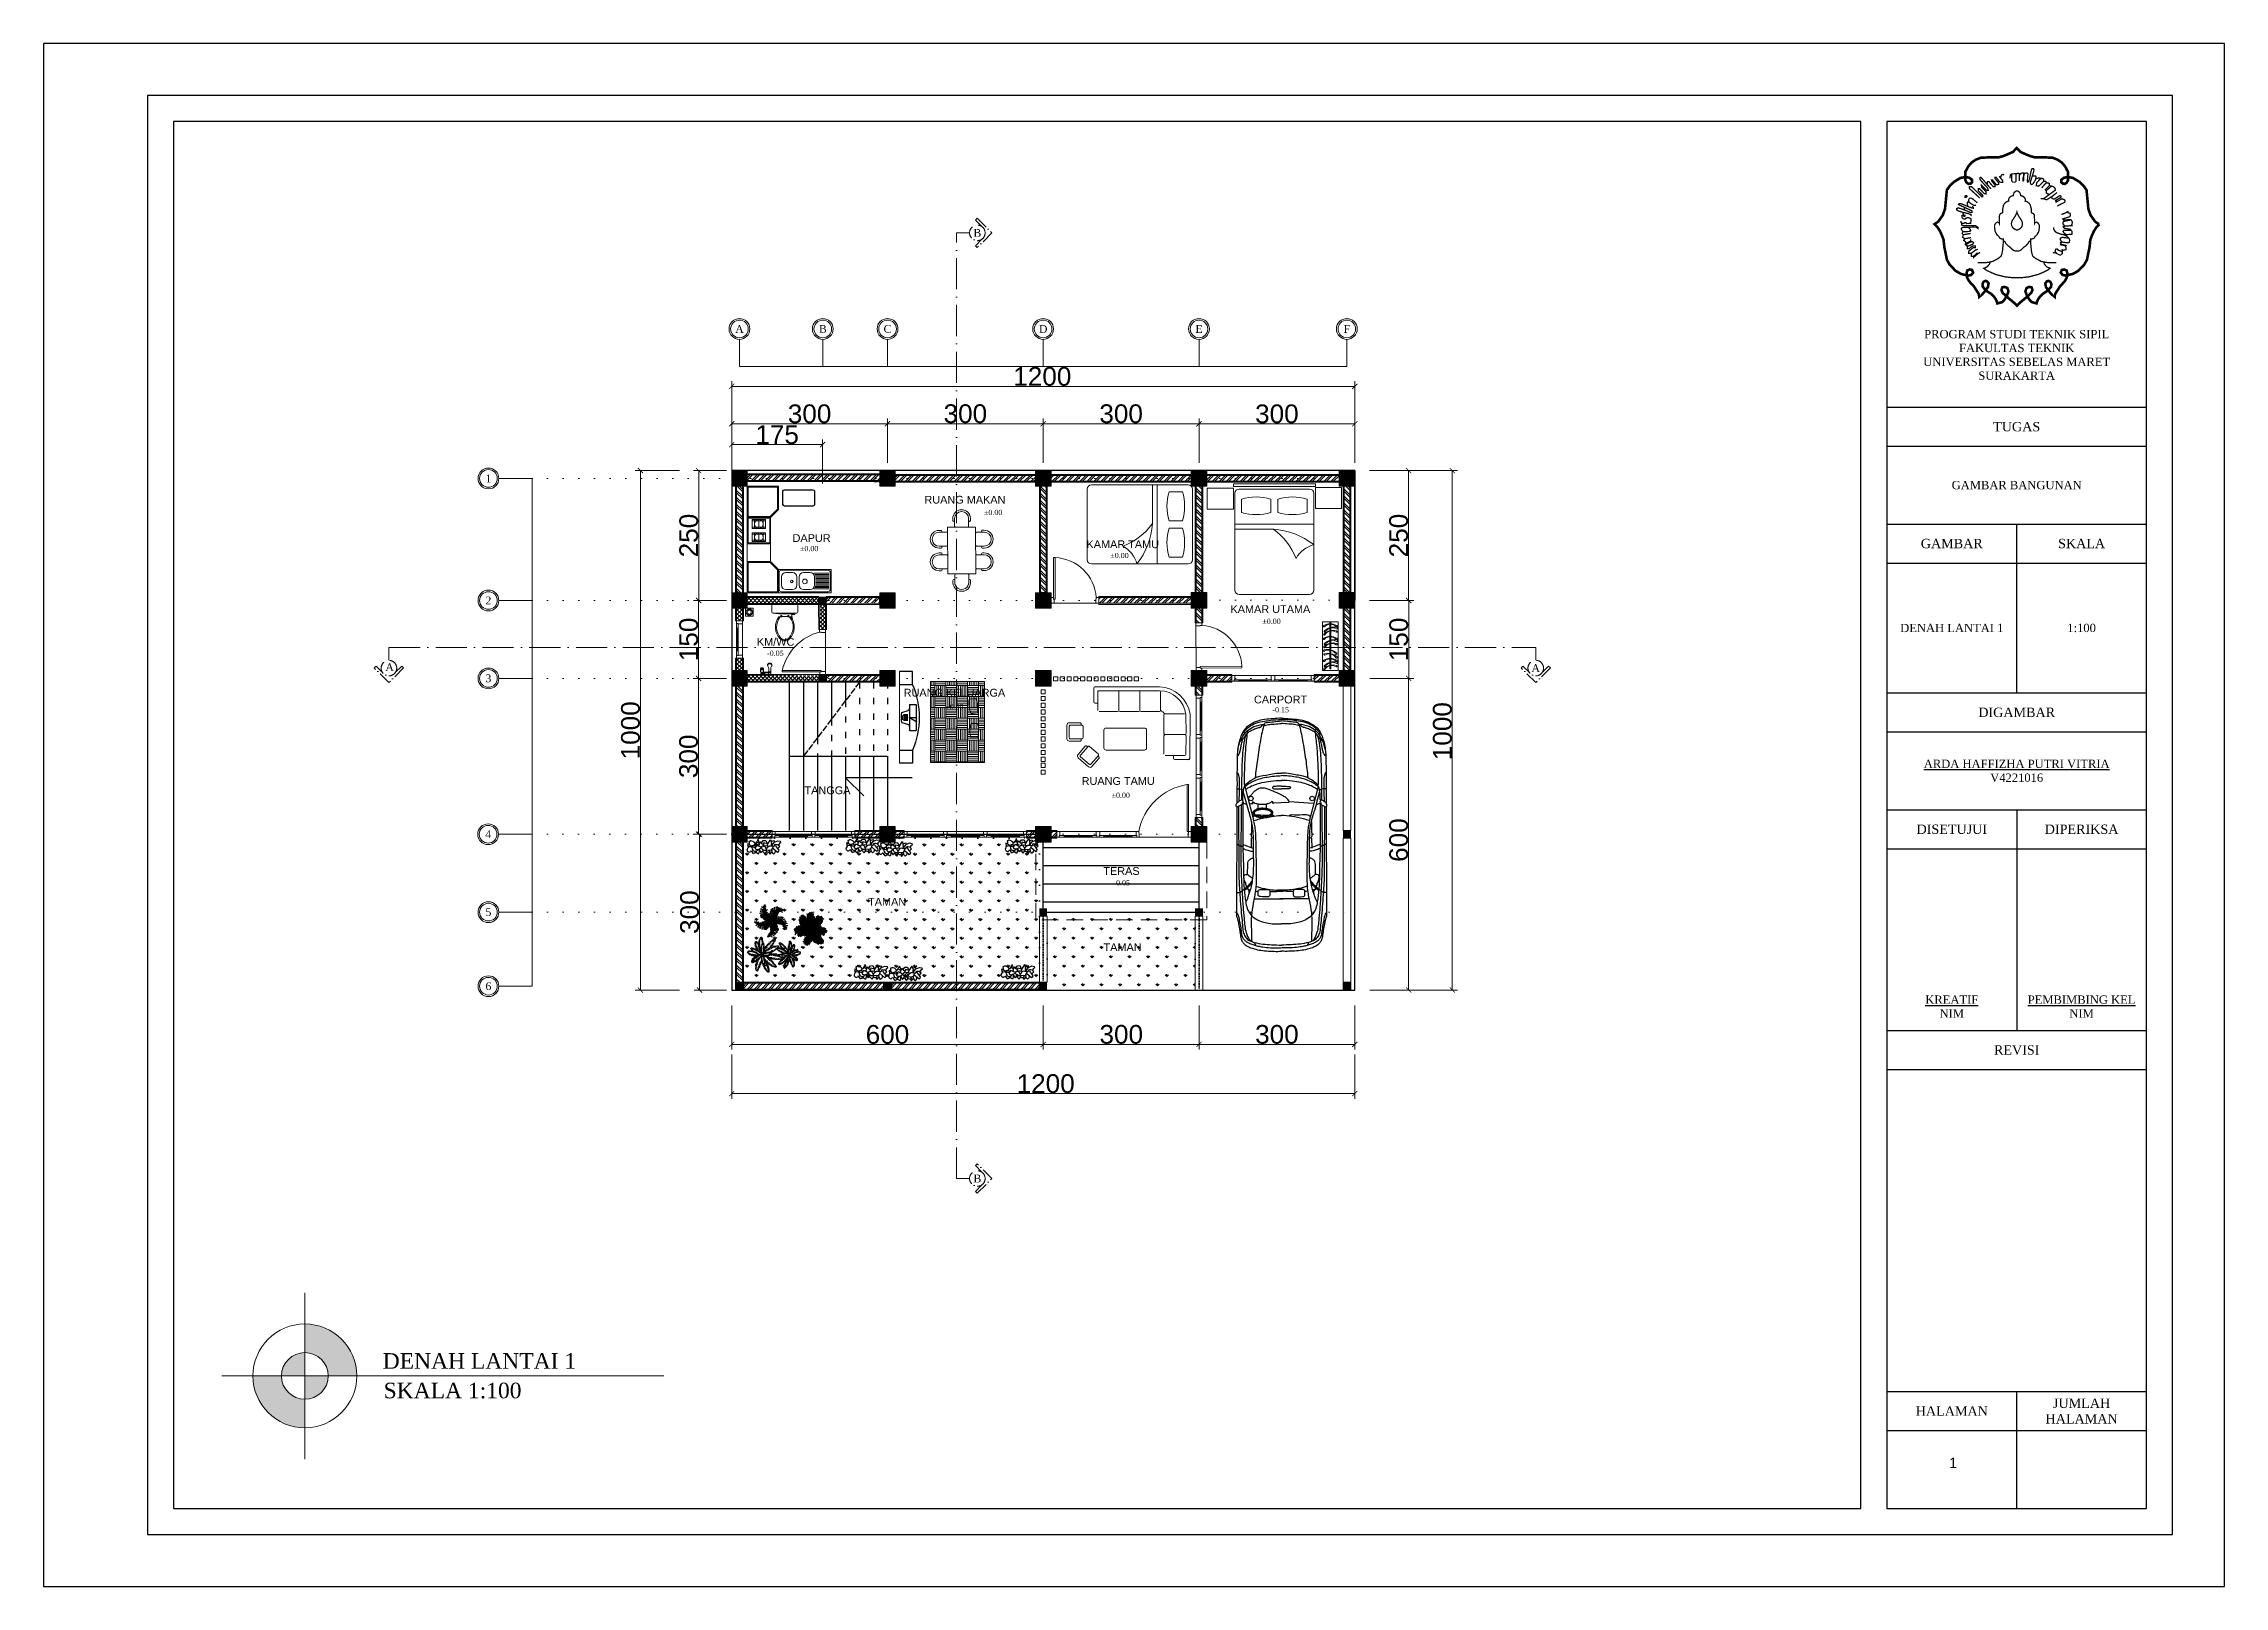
# Model space of a CAD drawing. Header units: millimetres. Extents: x -12161372 to 46643, y -9506984 to 15358.
# Drawn here: x 10984 to 15184, y 4142 to 7112 of the extents above; entities that cross this region are included whole.
import ezdxf

# ---------------------------------------------------------------- set-up
doc = ezdxf.new("R2010")
doc.units = ezdxf.units.MM
for name, pattern in [('ACAD_ISO02W100', [15, 12, -3]), ('ACAD_ISO03W100', [30, 12, -18]), ('ACAD_ISO07W100', [3, 0, -3]), ('ACAD_ISO10W100', [18, 12, -3, 0, -3]), ('DASHED', [70, 50, -20]), ('HIDDEN2', [4.7625, 3.175, -1.5875])]:
    doc.linetypes.add(name, pattern=pattern)
for name, color, linetype, lineweight in [('arsiran', 202, 'Continuous', 0), ('atap', 220, 'Continuous', 0), ('dimensi', 50, 'Continuous', 5), ('dinding', 110, 'Continuous', 9), ('furniture', 7, 'Continuous', 5), ('garis potongan', 3, 'ACAD_ISO10W100', 18), ('interior', 7, 'Continuous', 13), ('jendela', 7, 'Continuous', 15), ('kolom', 150, 'Continuous', 13), ('pintu', 7, 'Continuous', 13), ('teks', 255, 'Continuous', 5), ('tumbuhan', 3, 'Continuous', 5)]:
    doc.layers.add(name, color=color, linetype=linetype, lineweight=lineweight)
for name, color, linetype in [('DIENHOA', 3, 'Continuous'), ('lantai', 9, 'Continuous'), ('RENCANA ATAP', 7, 'Continuous'), ('RING BALOK', 7, 'Continuous'), ('THIET-BI', 21, 'Continuous')]:
    doc.layers.add(name, color=color, linetype=linetype)
doc.layers.add('GRID', color=7, linetype='Continuous', plot=False)
doc.layers.add('lahan', color=253, linetype='Continuous', plot=False)
doc.styles.get("Standard").update_dxf_attribs({"font": 'arial.ttf'})
doc.styles.add('teks2', font='times.ttf', dxfattribs={"height": 15})
doc.styles.add('teks3', font='times.ttf', dxfattribs={"height": 25})
doc.dimstyles.new('ISO-25', dxfattribs={"dimtxt": 4.5, "dimasz": 10, "dimexe": 10, "dimexo": 10, "dimtad": 1, "dimtxsty": 'Standard', "dimblk": 'ARCHTICK', "dimcen": 2.5, "dimclrt": 256, "dimadec": 0, "dimazin": 0, "dimtfac": 1, "dimtmove": 0, "dimatfit": 3, "dimfxl": 75, "dimfxlon": 1, "dimtfillclr": 256, "dimlwd": -1, "dimlwe": -1, "dimarcsym": 0})
pattern_1 = [(45, (-2274.681, -4513.269), (-6.735192, 6.735192), []), (45, (-2270.191, -4513.269), (-6.735192, 6.735192), [])]
pattern_2 = [(45, (-2527.686, -4513.269), (-6.735192, 6.735192), []), (45, (-2523.196, -4513.269), (-6.735192, 6.735192), [])]

msp = doc.modelspace()

# ---------------------------------------------------------------- texts
at = {"attachment_point": 5}
for s, insert, char_height, width in [('{\\fTimes New Roman|b0|i0|c0|p18;PROGRAM STUDI TEKNIK SIPIL\\PFAKULTAS TEKNIK\\PUNIVERSITAS SEBELAS MARET\\PSURAKARTA}', (14783.995, 6512.968), 16, 500), ('{\\fTimes New Roman|b0|i0|c0|p18;TUGAS}', (14783.995, 6374.817), 18, 500), ('{\\fTimes New Roman|b0|i0|c0|p18;GAMBAR BANGUNAN}', (14783.995, 6262.317), 16, 500), ('{\\fTimes New Roman|b0|i0|c0|p18;GAMBAR}', (14658.995, 6149.817), 18, 250), ('{\\fTimes New Roman|b0|i0|c0|p18;SKALA}', (14908.995, 6149.817), 18, 250), ('{\\fTimes New Roman|b0|i0|c0|p18;DENAH LANTAI 1}', (14658.995, 5987.317), 16, 250), ('{\\fTimes New Roman|b0|i0|c0|p18;1:100}', (14908.995, 5987.317), 16, 250), ('{\\fTimes New Roman|b0|i0|c0|p18;DIGAMBAR}', (14783.995, 5824.817), 18, 500), ('{\\fTimes New Roman|b0|i0|c0|p18;\\LARDA HAFFIZHA PUTRI VITRIA\\l\\PV4221016}', (14783.995, 5712.317), 16, 500), ('{\\fTimes New Roman|b0|i0|c0|p18;DISETUJUI}', (14658.995, 5599.817), 18, 250), ('{\\fTimes New Roman|b0|i0|c0|p18;DIPERIKSA}', (14908.995, 5599.817), 18, 250), ('{\\fTimes New Roman|b0|i0|c0|p18;\\LKREATIF\\l\\PNIM}', (14658.995, 5258.533), 16, 250), ('{\\fTimes New Roman|b0|i0|c0|p18;\\LPEMBIMBING KEL\\l\\PNIM}', (14908.995, 5258.533), 16, 250), ('{\\fTimes New Roman|b0|i0|c0|p18;REVISI}', (14783.995, 5174.817), 18, 500), ('{\\fTimes New Roman|b0|i0|c0|p18;JUMLAH\\PHALAMAN}', (14908.995, 4479.817), 18, 250), ('{\\fTimes New Roman|b0|i0|c0|p18;HALAMAN}', (14658.995, 4479.817), 18, 250)]:
    msp.add_mtext(s, dxfattribs=dict(at, insert=insert, char_height=char_height, width=width))
at = {"color": 0, "lineweight": 13, "char_height": 30}
for s, insert, width, attachment_point in [('{\\fTimes New Roman|b0|i0|c0|p18;DENAH LANTAI 1}', (11637.097, 4576.266), 397.08629, 4), ('{\\fTimes New Roman|b0|i0|c0|p18;SKALA 1:100}', (11638.818, 4534.373), 291.31255, 1)]:
    msp.add_mtext(s, dxfattribs=dict(at, insert=insert, width=width, attachment_point=attachment_point))
at = {"layer": 'dimensi', "ltscale": 10, "insert": (14630.608, 4390.148), "char_height": 20, "attachment_point": 1}
msp.add_mtext_dynamic_manual_height_columns('{\\C0;   1}', width=86.56413, gutter_width=100, heights=[0], dxfattribs=at)
at = {"layer": 'furniture', "ltscale": 10, "char_height": 15, "attachment_point": 1}
for s, width, insert in [('TANGGA', 108, (12449.445, 5682.378)), ('TERAS', 78.61423, (13024.936, 5527.015)), ('TAMAN', 73.89916, (12571.869, 5467.743)), ('TAMAN', 73.89916, (13025.334, 5380.276))]:
    msp.add_mtext_dynamic_manual_height_columns(s, width=width, gutter_width=100, heights=[0], dxfattribs=dict(at, insert=insert))
at = {"layer": 'teks', "ltscale": 2, "char_height": 15, "attachment_point": 5, "style": 'teks2'}
for s, insert in [('B', (12782.298, 6747.971)), ('A', (11650.363, 5911.984)), ('A', (13857.666, 5910.082)), ('B', (12782.298, 4927.483))]:
    msp.add_mtext_dynamic_manual_height_columns(s, width=35.65071, gutter_width=15, heights=[0], dxfattribs=dict(at, insert=insert))
at = {"layer": 'teks', "attachment_point": 5}
for s, width, insert, char_height, style in [('A', 35.65071, (12324.183, 6563.046), 15, 'teks2'), ('B', 35.65071, (12484.668, 6563.046), 15, 'teks2'), ('C', 35.65071, (12609.322, 6563.046), 15, 'teks2'), ('D', 35.65071, (12909.04, 6563.046), 15, 'teks2'), ('E', 35.65071, (13209.183, 6563.046), 15, 'teks2'), ('F', 35.65071, (13493.898, 6563.046), 15, 'teks2'), ('1', 35.65071, (11840.7, 6275.262), 15, 'teks2'), ('\\pxi-3,l4,t4;%%P0.00', 79.47508, (12595.079, 6271.46), 10, 'teks3'), ('\\pxi-3,l4,t4;%%P0.00', 79.47508, (12807.807, 6209.704), 10, 'teks3'), ('\\pxi-3,l4,t4;%%P0.00', 79.47508, (12453.472, 6140.173), 10, 'teks3'), ('\\pxi-3,l4,t4;%%P0.00', 79.47508, (13051.137, 6126.795), 10, 'teks3'), ('2', 35.65071, (11840.7, 6040.262), 15, 'teks2'), ('\\pxi-3,l4,t4;%%P0.00', 79.47508, (13344.03, 6000.099), 10, 'teks3'), ('\\pxi-3,l4,t4;-0.05', 79.47508, (12388.238, 5938.644), 10, 'teks3'), ('3', 35.65071, (11840.7, 5890.262), 15, 'teks2'), ('\\pxi-3,l4,t4;%%P0.00', 79.47508, (12732.995, 5835.156), 10, 'teks3'), ('\\pxi-3,l4,t4;%%P0.00', 79.47508, (13053.503, 5665.283), 10, 'teks3'), ('4', 35.65071, (11840.075, 5590.262), 15, 'teks2'), ('\\pxi-3,l4,t4;-0.05', 79.47508, (13055.319, 5496.76), 10, 'teks3'), ('5', 35.65071, (11840.7, 5440.262), 15, 'teks2'), ('6', 35.65071, (11840.7, 5297.762), 15, 'teks2')]:
    msp.add_mtext_dynamic_manual_height_columns(s, width=width, gutter_width=15, heights=[0], dxfattribs=dict(at, insert=insert, char_height=char_height, style=style))
at = {"layer": 'teks', "ltscale": 10, "char_height": 15, "attachment_point": 1}
for s, width, insert in [('RUANG MAKAN', 161.62992, (12680.374, 6241.751)), ('DAPUR', 126.22509, (12426.398, 6167.956)), ('KAMAR TAMU', 147.06365, (12992.486, 6156.07)), ('KAMAR UTAMA', 169.5723, (13269.805, 6031.2)), ('KM/WC', 86.43444, (12357.771, 5968.155)), ('RUANG KELUARGA', 281.53599, (12640.355, 5870.24)), ('CARPORT', 109.7851, (13315.025, 5857.131)), ('RUANG TAMU', 150.15314, (12983.146, 5700.337))]:
    msp.add_mtext_dynamic_manual_height_columns(s, width=width, gutter_width=100, heights=[0], dxfattribs=dict(at, insert=insert))
at = {"layer": 'teks', "insert": (13361.501, 5829.915), "char_height": 10, "attachment_point": 5, "rotation": 359.998124, "style": 'teks3'}
msp.add_mtext_dynamic_manual_height_columns('\\pxi-3,l4,t4;-0.15', width=79.47508, gutter_width=15, heights=[0], dxfattribs=at)

# ---------------------------------------------------------------- blocks, each defined once
blk = doc.blocks.new('*U21')
at = {"layer": 'arsiran'}
h = blk.add_hatch(dxfattribs=at)
h.set_pattern_fill('ANSI32', color=256)
h.set_pattern_definition([(45, (-2340.073, -4513.269), (-6.735192, 6.735192), []), (45, (-2335.583, -4513.269), (-6.735192, 6.735192), [])])
h.paths.add_polyline_path([(0, 5.5), (0, -5.5), (204.6, -5.5), (204.6, 5.5)])
blk.add_lwpolyline([(0, -5.5), (204.6, -5.5), (204.6, 5.5), (0, 5.5)], close=True, dxfattribs=at)
at = {"layer": 'dinding'}
blk.add_lwpolyline([(0, -7.5), (204.6, -7.5), (204.6, 7.5), (0, 7.5)], close=True, dxfattribs=at)
blk = doc.blocks.new('*U22')
at = {"layer": 'arsiran'}
h = blk.add_hatch(dxfattribs=at)
h.set_pattern_fill('ANSI32', color=256)
h.set_pattern_definition([(45, (-2339.748, -4513.269), (-6.735192, 6.735192), []), (45, (-2335.258, -4513.269), (-6.735192, 6.735192), [])])
h.paths.add_polyline_path([(0, 5.5), (0, -5.5), (204.9, -5.5), (204.9, 5.5)])
blk.add_lwpolyline([(0, -5.5), (204.9, -5.5), (204.9, 5.5), (0, 5.5)], close=True, dxfattribs=at)
at = {"layer": 'dinding'}
blk.add_lwpolyline([(0, -7.5), (204.9, -7.5), (204.9, 7.5), (0, 7.5)], close=True, dxfattribs=at)
blk = doc.blocks.new('*U23')
at = {"layer": 'arsiran'}
h = blk.add_hatch(dxfattribs=at)
h.set_pattern_fill('ANSI32', color=256)
h.set_pattern_definition([(45, (-2339.681, -4513.269), (-6.735192, 6.735192), []), (45, (-2335.191, -4513.269), (-6.735192, 6.735192), [])])
h.paths.add_polyline_path([(0, 5.5), (0, -5.5), (205, -5.5), (205, 5.5)])
blk.add_lwpolyline([(0, -5.5), (205, -5.5), (205, 5.5), (0, 5.5)], close=True, dxfattribs=at)
at = {"layer": 'dinding'}
blk.add_lwpolyline([(0, -7.5), (205, -7.5), (205, 7.5), (0, 7.5)], close=True, dxfattribs=at)
blk = doc.blocks.new('*U10')
at = {"layer": 'arsiran'}
h = blk.add_hatch(dxfattribs=at)
h.set_pattern_fill('ANSI32', color=256)
h.set_pattern_definition(pattern_1)
h.paths.add_polyline_path([(0, 5.5), (0, -5.5), (270, -5.5), (270, 5.5)])
blk.add_lwpolyline([(0, -5.5), (270, -5.5), (270, 5.5), (0, 5.5)], close=True, dxfattribs=at)
at = {"layer": 'dinding'}
blk.add_lwpolyline([(0, -7.5), (270, -7.5), (270, 7.5), (0, 7.5)], close=True, dxfattribs=at)
blk = doc.blocks.new('*U24')
at = {"layer": 'arsiran'}
h = blk.add_hatch(dxfattribs=at)
h.set_pattern_fill('ANSI32', color=256)
h.set_pattern_definition([(45, (-2289.681, -4513.269), (-6.735192, 6.735192), []), (45, (-2285.191, -4513.269), (-6.735192, 6.735192), [])])
h.paths.add_polyline_path([(0, 5.5), (0, -5.5), (255, -5.5), (255, 5.5)])
blk.add_lwpolyline([(0, -5.5), (255, -5.5), (255, 5.5), (0, 5.5)], close=True, dxfattribs=at)
at = {"layer": 'dinding'}
blk.add_lwpolyline([(0, -7.5), (255, -7.5), (255, 7.5), (0, 7.5)], close=True, dxfattribs=at)
blk = doc.blocks.new('*U4')
at = {"layer": 'arsiran'}
h = blk.add_hatch(dxfattribs=at)
h.set_pattern_fill('ANSI32', color=256)
h.set_pattern_definition(pattern_1)
h.paths.add_polyline_path([(0, 5.5), (0, -5.5), (270, -5.5), (270, 5.5)])
blk.add_lwpolyline([(0, -5.5), (270, -5.5), (270, 5.5), (0, 5.5)], close=True, dxfattribs=at)
at = {"layer": 'dinding'}
blk.add_lwpolyline([(0, -7.5), (270, -7.5), (270, 7.5), (0, 7.5)], close=True, dxfattribs=at)
blk = doc.blocks.new('*U36')
at = {"layer": 'arsiran'}
h = blk.add_hatch(dxfattribs=at)
h.set_pattern_fill('ANSI32', color=256)
h.set_pattern_definition([(45, (-2496.686, -4513.269), (-6.735192, 6.735192), []), (45, (-2492.196, -4513.269), (-6.735192, 6.735192), [])])
h.paths.add_polyline_path([(0, 5.5), (0, -5.5), (48, -5.5), (48, 5.5)])
blk.add_lwpolyline([(0, -5.5), (48, -5.5), (48, 5.5), (0, 5.5)], close=True, dxfattribs=at)
at = {"layer": 'dinding'}
blk.add_lwpolyline([(0, -7.5), (48, -7.5), (48, 7.5), (0, 7.5)], close=True, dxfattribs=at)
blk = doc.blocks.new('*U38')
at = {"layer": 'arsiran'}
h = blk.add_hatch(dxfattribs=at)
h.set_pattern_fill('ANSI32', color=256)
h.set_pattern_definition([(45, (-2366.681, -4513.269), (-6.735192, 6.735192), []), (45, (-2362.191, -4513.269), (-6.735192, 6.735192), [])])
h.paths.add_polyline_path([(0, 5.5), (0, -5.5), (178, -5.5), (178, 5.5)])
blk.add_lwpolyline([(0, -5.5), (178, -5.5), (178, 5.5), (0, 5.5)], close=True, dxfattribs=at)
at = {"layer": 'dinding'}
blk.add_lwpolyline([(0, -7.5), (178, -7.5), (178, 7.5), (0, 7.5)], close=True, dxfattribs=at)
blk = doc.blocks.new('*U39')
at = {"layer": 'arsiran'}
h = blk.add_hatch(dxfattribs=at)
h.set_pattern_fill('ANSI32', color=256, angle=0.2241)
h.set_pattern_definition([(45.22412, (-2498.637, -4523.077), (-6.761486, 6.708795), []), (45.22412, (-2494.147, -4523.059), (-6.761486, 6.708795), [])])
h.paths.add_polyline_path([(0, 5.5), (0, -5.5), (28.4, -5.4), (28.3, 5.6)])
blk.add_lwpolyline([(0, -5.5), (28.4, -5.4), (28.3, 5.6), (0, 5.5)], close=True, dxfattribs=at)
at = {"layer": 'dinding'}
blk.add_lwpolyline([(0, -7.5), (28.4, -7.4), (28.3, 7.6), (0, 7.5)], close=True, dxfattribs=at)
blk = doc.blocks.new('*U25')
at = {"layer": 'arsiran'}
h = blk.add_hatch(dxfattribs=at)
h.set_pattern_fill('ANSI32', color=256)
h.set_pattern_definition([(45, (-2424.289, -4513.269), (-6.735192, 6.735192), []), (45, (-2419.799, -4513.269), (-6.735192, 6.735192), [])])
h.paths.add_polyline_path([(0, 5.5), (0, -5.5), (120.4, -5.5), (120.4, 5.5)])
blk.add_lwpolyline([(0, -5.5), (120.4, -5.5), (120.4, 5.5), (0, 5.5)], close=True, dxfattribs=at)
at = {"layer": 'dinding'}
blk.add_lwpolyline([(0, -7.5), (120.4, -7.5), (120.4, 7.5), (0, 7.5)], close=True, dxfattribs=at)
blk = doc.blocks.new('*U42')
at = {"layer": 'arsiran'}
h = blk.add_hatch(dxfattribs=at)
h.set_pattern_fill('ANSI32', color=256)
h.set_pattern_definition(pattern_2)
h.paths.add_polyline_path([(0, 5.5), (0, -5.5), (17, -5.5), (17, 5.5)])
blk.add_lwpolyline([(0, -5.5), (17, -5.5), (17, 5.5), (0, 5.5)], close=True, dxfattribs=at)
at = {"layer": 'dinding'}
blk.add_lwpolyline([(0, -7.5), (17, -7.5), (17, 7.5), (0, 7.5)], close=True, dxfattribs=at)
blk = doc.blocks.new('*U33')
at = {"layer": 'arsiran'}
h = blk.add_hatch(dxfattribs=at)
h.set_pattern_fill('ANSI32', color=256, angle=0.042)
h.set_pattern_definition([(45.04204, (-2530.368, -4515.126), (-6.740132, 6.730249), []), (45.04204, (-2525.878, -4515.123), (-6.740132, 6.730249), [])])
h.paths.add_polyline_path([(0, 5.5), (0, -5.5), (11, -5.5), (11, 5.5)])
blk.add_lwpolyline([(0, -5.5), (11, -5.5), (11, 5.5), (0, 5.5)], close=True, dxfattribs=at)
at = {"layer": 'dinding'}
blk.add_lwpolyline([(0, -7.5), (11, -7.5), (11, 7.5), (0, 7.5)], close=True, dxfattribs=at)
blk = doc.blocks.new('*U68')
at = {"layer": 'arsiran'}
h = blk.add_hatch(dxfattribs=at)
h.set_pattern_fill('ANSI32', color=256)
h.set_pattern_definition([(45, (-2442.189, -4513.269), (-6.735192, 6.735192), []), (45, (-2437.699, -4513.269), (-6.735192, 6.735192), [])])
h.paths.add_polyline_path([(0, 5.5), (0, -5.5), (102.5, -5.5), (102.5, 5.5)])
blk.add_lwpolyline([(0, -5.5), (102.5, -5.5), (102.5, 5.5), (0, 5.5)], close=True, dxfattribs=at)
at = {"layer": 'dinding'}
blk.add_lwpolyline([(0, -7.5), (102.5, -7.5), (102.5, 7.5), (0, 7.5)], close=True, dxfattribs=at)
blk = doc.blocks.new('*U67')
at = {"layer": 'arsiran'}
h = blk.add_hatch(dxfattribs=at)
h.set_pattern_fill('ANSI32', color=256, angle=0.0417)
h.set_pattern_definition([(45.04173, (-2438.656, -4515.046), (-6.740095, 6.730285), []), (45.04173, (-2434.166, -4515.042), (-6.740095, 6.730285), [])])
h.paths.add_polyline_path([(0, 5.5), (0, -5.5), (102.7, -5.4), (102.7, 5.6)])
blk.add_lwpolyline([(0, -5.5), (102.7, -5.4), (102.7, 5.6), (0, 5.5)], close=True, dxfattribs=at)
at = {"layer": 'dinding'}
blk.add_lwpolyline([(0, -7.5), (102.7, -7.4), (102.7, 7.6), (0, 7.5)], close=True, dxfattribs=at)
blk = doc.blocks.new('*U41')
at = {"layer": 'arsiran'}
h = blk.add_hatch(dxfattribs=at)
h.set_pattern_fill('ANSI32', color=256, angle=0.0741)
h.set_pattern_definition([(45.07412, (-2521.851, -4516.535), (-6.743899, 6.726474), []), (45.07412, (-2517.361, -4516.529), (-6.743899, 6.726474), [])])
h.paths.add_polyline_path([(0, 5.5), (0, -5.5), (17, -5.5), (17, 5.5)])
blk.add_lwpolyline([(0, -5.5), (17, -5.5), (17, 5.5), (0, 5.5)], close=True, dxfattribs=at)
at = {"layer": 'dinding'}
blk.add_lwpolyline([(0, -7.5), (17, -7.5), (17, 7.5), (0, 7.5)], close=True, dxfattribs=at)
blk = doc.blocks.new('*U37')
at = {"layer": 'arsiran'}
h = blk.add_hatch(dxfattribs=at)
h.set_pattern_fill('ANSI32', color=256)
h.set_pattern_definition(pattern_2)
h.paths.add_polyline_path([(0, 5.5), (0, -5.5), (17, -5.5), (17, 5.5)])
blk.add_lwpolyline([(0, -5.5), (17, -5.5), (17, 5.5), (0, 5.5)], close=True, dxfattribs=at)
at = {"layer": 'dinding'}
blk.add_lwpolyline([(0, -7.5), (17, -7.5), (17, 7.5), (0, 7.5)], close=True, dxfattribs=at)
blk = doc.blocks.new('*U40')
at = {"layer": 'arsiran'}
h = blk.add_hatch(dxfattribs=at)
h.set_pattern_fill('ANSI32', color=256)
h.set_pattern_definition([(45, (-2496.681, -4513.269), (-6.735192, 6.735192), []), (45, (-2492.191, -4513.269), (-6.735192, 6.735192), [])])
h.paths.add_polyline_path([(0, 5.5), (0, -5.5), (48, -5.5), (48, 5.5)])
blk.add_lwpolyline([(0, -5.5), (48, -5.5), (48, 5.5), (0, 5.5)], close=True, dxfattribs=at)
at = {"layer": 'dinding'}
blk.add_lwpolyline([(0, -7.5), (48, -7.5), (48, 7.5), (0, 7.5)], close=True, dxfattribs=at)
blk = doc.blocks.new('*U48')
at = {"layer": 'arsiran'}
h = blk.add_hatch(dxfattribs=at)
h.set_pattern_fill('ANSI32', color=256)
h.set_pattern_definition([(45, (-2259.737, -4513.269), (-6.735192, 6.735192), []), (45, (-2255.247, -4513.269), (-6.735192, 6.735192), [])])
h.paths.add_polyline_path([(0, 5.5), (0, -5.5), (284.9, -5.5), (284.9, 5.5)])
blk.add_lwpolyline([(0, -5.5), (284.9, -5.5), (284.9, 5.5), (0, 5.5)], close=True, dxfattribs=at)
at = {"layer": 'dinding'}
blk.add_lwpolyline([(0, -7.5), (284.9, -7.5), (284.9, 7.5), (0, 7.5)], close=True, dxfattribs=at)
blk = doc.blocks.new('A$C242571DA')
for p, q in [((1660, 1632), (1714, 1733)), ((1700, 1699), (2985, 1696)), ((1714, 1733), (3817, 1740)), ((1317, 1580), (1910, 1425)), ((1644, 1489), (1610, 1020)), ((1638, 1619), (1625, 1632)), ((1625, 1632), (1660, 1632)), ((1638, 1619), (2503, 1619)), ((1660, 1548), (1638, 1619)), ((1682, 1652), (2695, 1655)), ((2312, 1454), (2501, 1457)), ((2503, 1619), (2862, 1608)), ((3007, 1527), (2808, 1525)), ((3475, 1401), (3475, 843)), ((4315, 1398), (4377, 1370)), ((1626, 1007), (1633, 720)), ((3475, 346), (3475, 904)), ((1740, 585), (1649, 587)), ((1746, 421), (1649, 421)), ((1317, 167), (1910, 322)), ((1638, 128), (1625, 115)), ((1625, 115), (1660, 115)), ((1660, 199), (1638, 128)), ((1638, 128), (2503, 128)), ((1660, 115), (1714, 14)), ((1682, 95), (2695, 91)), ((1700, 47), (2985, 51)), ((1714, 14), (3817, 7)), ((2312, 292), (2501, 290)), ((2503, 128), (2862, 139)), ((3007, 220), (2808, 222)), ((4315, 349), (4377, 376))]:
    blk.add_line(p, q)
for centre in [(1546, 1463), (1546, 284)]:
    blk.add_ellipse(centre, major_axis=(0, 42.9), ratio=0.983266, start_param=4.712389, end_param=10.995574)
for points, knots in [([(0, 873), (0, 928), (16, 1089), (26, 1310), (121, 1476), (189, 1569), (273, 1623), (370, 1666), (483, 1695), (561, 1715), (605, 1716)], [0, 0, 0, 0, 0.16039, 0.479033, 0.632967, 0.722015, 0.817474, 0.927562, 1.03733, 1.167094, 1.167094, 1.167094, 1.167094]), ([(605, 1716), (546, 1714), (449, 1665), (321, 1611), (225, 1521), (147, 1391), (122, 1275), (114, 1209)], [0, 0, 0, 0, 0.1772572, 0.3124951, 0.4151678, 0.5597243, 0.7575412, 0.7575412, 0.7575412, 0.7575412]), ([(723, 1727), (721, 1715), (694, 1690), (643, 1672), (574, 1655), (508, 1647), (455, 1635), (429, 1627), (417, 1624)], [0, 0, 0, 0, 0.034703, 0.0959761, 0.1659336, 0.2471559, 0.2929944, 0.3295918, 0.3295918, 0.3295918, 0.3295918]), ([(605, 1716), (642, 1723), (789, 1729), (1039, 1732), (1344, 1730), (1542, 1733), (1634, 1734)], [0, 0, 0, 0, 0.114897, 0.437061, 0.754269, 1.029686, 1.029686, 1.029686, 1.029686]), ([(1044, 1729), (1049, 1718), (1081, 1704), (1139, 1688), (1238, 1686), (1395, 1691), (1522, 1692), (1601, 1693)], [0, 0, 0, 0, 0.0364992, 0.0923739, 0.1867837, 0.3273982, 0.5667068, 0.5667068, 0.5667068, 0.5667068]), ([(1357, 1732), (1357, 1713), (1360, 1679), (1364, 1630), (1383, 1614), (1391, 1607)], [0, 0, 0, 0, 1.462159, 2.651105, 3.386321, 3.386321, 3.386321, 3.386321]), ([(1714, 1733), (1708, 1738), (1683, 1753), (1629, 1741), (1606, 1691), (1562, 1652), (1594, 1610), (1628, 1608), (1638, 1619)], [0, 0, 0, 0, 0.024864, 0.0846267, 0.1362471, 0.1900683, 0.2245199, 0.2681841, 0.2681841, 0.2681841, 0.2681841]), ([(2415, 1735), (2425, 1723), (2447, 1699), (2461, 1658), (2468, 1629), (2468, 1616)], [1.808086, 1.808086, 1.808086, 1.808086, 2.918874, 4.131288, 5.10151, 5.10151, 5.10151, 5.10151]), ([(2985, 1696), (3051, 1696), (3172, 1691), (3367, 1678), (3575, 1664), (3788, 1644), (3968, 1628), (4104, 1617), (4204, 1578), (4272, 1519), (4301, 1452), (4342, 1305), (4362, 1111), (4367, 937), (4367, 873)], [0, 0, 0, 0, 0.198873, 0.363323, 0.587433, 0.823543, 1.004622, 1.129816, 1.230113, 1.320655, 1.388577, 1.443334, 1.771447, 1.958652, 1.958652, 1.958652, 1.958652]), ([(3357, 1739), (3355, 1719), (3361, 1678), (3324, 1632), (3255, 1544), (3187, 1476), (3125, 1432)], [0, 0, 0, 0, 0.0597371, 0.1139981, 0.1672498, 0.3938869, 0.3938869, 0.3938869, 0.3938869]), ([(3745, 1737), (3749, 1730), (3764, 1717), (3811, 1699), (3895, 1687), (4003, 1663), (4108, 1649), (4196, 1638), (4259, 1603), (4302, 1550), (4340, 1484), (4365, 1408), (4390, 1324), (4398, 1267), (4402, 1235)], [0, 0, 0, 0, 0.0219205, 0.0572122, 0.1522539, 0.2718866, 0.3894011, 0.4710097, 0.5346344, 0.5986698, 0.6733118, 0.758696, 0.8351341, 0.9293726, 0.9293726, 0.9293726, 0.9293726]), ([(3817, 1740), (3833, 1730), (3883, 1718), (3973, 1695), (4085, 1680), (4194, 1663), (4281, 1644), (4344, 1598), (4390, 1540), (4427, 1449), (4458, 1337), (4476, 1233), (4478, 1175), (4479, 1162)], [0, 0, 0, 0, 0.056668, 0.14946, 0.28161, 0.392935, 0.481686, 0.542967, 0.622845, 0.69797, 0.833643, 0.965665, 1.00577, 1.00577, 1.00577, 1.00577]), ([(311, 1637), (282, 1614), (230, 1570), (149, 1486), (85, 1361), (60, 1219), (33, 1054), (25, 945), (25, 873)], [0, 0, 0, 0, 0.1095129, 0.2035347, 0.3452507, 0.5161382, 0.6275464, 0.8383798, 0.8383798, 0.8383798, 0.8383798]), ([(114, 1209), (215, 1239), (443, 1285), (788, 1339), (1030, 1371), (1146, 1379)], [0, 0, 0, 0, 0.317374, 0.69576, 1.04714, 1.04714, 1.04714, 1.04714]), ([(427, 1657), (429, 1647), (427, 1625), (400, 1617), (368, 1594), (328, 1565), (272, 1524), (237, 1452), (196, 1377), (184, 1315), (170, 1280), (157, 1254), (133, 1244), (119, 1243)], [0, 0, 0, 0, 0.0304541, 0.0502818, 0.0786089, 0.1479133, 0.1986294, 0.2831705, 0.3780326, 0.4523267, 0.4667809, 0.4902599, 0.5347198, 0.5347198, 0.5347198, 0.5347198]), ([(1317, 1580), (1228, 1586), (1036, 1585), (741, 1573), (486, 1553), (333, 1534), (283, 1528)], [0, 0, 0, 0, 0.269375, 0.574535, 0.885339, 1.036319, 1.036319, 1.036319, 1.036319]), ([(324, 1558), (345, 1572), (400, 1585), (516, 1607), (680, 1626), (885, 1636), (1117, 1642), (1346, 1644), (1505, 1645), (1574, 1646)], [0, 0, 0, 0, 0.076148, 0.165903, 0.355672, 0.569871, 0.782325, 1.050047, 1.257936, 1.257936, 1.257936, 1.257936]), ([(1555, 1618), (1528, 1618), (1473, 1620), (1393, 1609), (1318, 1591), (1249, 1545), (1201, 1467), (1143, 1386), (1105, 1240), (1076, 1072), (1056, 932), (1056, 873)], [0, 0, 0, 0, 0.082256, 0.165174, 0.241383, 0.30939, 0.405348, 0.511507, 0.603349, 0.843635, 1.017671, 1.017671, 1.017671, 1.017671]), ([(1317, 1580), (1297, 1556), (1248, 1494), (1178, 1350), (1124, 1137), (1106, 965), (1106, 873)], [0, 0, 0, 0, 0.0947759, 0.2311242, 0.4700259, 0.7400315, 0.7400315, 0.7400315, 0.7400315]), ([(1373, 1563), (1357, 1545), (1322, 1490), (1277, 1386), (1233, 1244), (1211, 1069), (1197, 942), (1197, 873)], [0, 0, 0, 0, 0.0708922, 0.1925846, 0.3348457, 0.5072814, 0.7109928, 0.7109928, 0.7109928, 0.7109928]), ([(3536, 1563), (3520, 1551), (3484, 1526), (3408, 1511), (3323, 1473), (3208, 1445), (3073, 1422), (2867, 1405), (2626, 1413), (2397, 1411), (2201, 1417), (2001, 1438), (1732, 1526), (1528, 1579), (1408, 1611)], [0, 0, 0, 0, 0.05975, 0.126928, 0.230034, 0.336675, 0.482225, 0.641324, 0.954906, 1.203173, 1.330375, 1.542773, 1.802261, 2.175545, 2.175545, 2.175545, 2.175545]), ([(1574, 1646), (1573, 1638), (1574, 1622), (1560, 1619), (1555, 1618)], [0, 0, 0, 0, 0.02274132, 0.03717479, 0.03717479, 0.03717479, 0.03717479]), ([(1898, 1426), (1889, 1421), (1871, 1397), (1856, 1345), (1868, 1234), (1864, 1132), (1863, 1038), (1877, 1022), (1885, 1016)], [0, 0, 0, 0, 0.842998, 2.122875, 3.997599, 9.174838, 10.012722, 10.751336, 10.751336, 10.751336, 10.751336]), ([(1970, 1407), (1960, 1370), (1927, 1259), (1891, 1078), (1874, 933), (1874, 864)], [0, 0, 0, 0, 0.1139079, 0.3411539, 0.543502, 0.543502, 0.543502, 0.543502]), ([(1910, 1425), (1933, 1419), (1996, 1408), (2094, 1386), (2212, 1377), (2419, 1367), (2705, 1366), (3033, 1354), (3316, 1371), (3559, 1416), (3789, 1462), (4029, 1453), (4196, 1455), (4293, 1448), (4301, 1448)], [0, 0, 0, 0, 0.073325, 0.188896, 0.303039, 0.425821, 0.811242, 1.159737, 1.41058, 1.660623, 1.899627, 2.11145, 2.377727, 2.401703, 2.401703, 2.401703, 2.401703]), ([(1997, 1450), (2040, 1455), (2127, 1452), (2220, 1454), (2287, 1457), (2306, 1434), (2313, 1420), (2316, 1414)], [0, 0, 0, 0, 3.267856, 6.568708, 7.399663, 8.099385, 8.621705, 8.621705, 8.621705, 8.621705]), ([(2424, 1619), (2442, 1590), (2464, 1519), (2495, 1451), (2502, 1411)], [0, 0, 0, 0, 0.1000351, 0.2184418, 0.2184418, 0.2184418, 0.2184418]), ([(2508, 1618), (2521, 1588), (2537, 1527), (2560, 1458), (2563, 1421), (2564, 1411)], [0, 0, 0, 0, 2.528586, 4.711885, 5.408215, 5.408215, 5.408215, 5.408215]), ([(2808, 1525), (2792, 1525), (2752, 1520), (2711, 1473), (2690, 1431), (2691, 1410)], [0, 0, 0, 0, 0.0486628, 0.1144515, 0.1777721, 0.1777721, 0.1777721, 0.1777721]), ([(2695, 1655), (2830, 1655), (3041, 1651), (3351, 1631), (3527, 1623), (3627, 1612)], [0, 0, 0, 0, 0.4042759, 0.6333827, 0.9326252, 0.9326252, 0.9326252, 0.9326252]), ([(2862, 1608), (2921, 1607), (3047, 1601), (3191, 1602), (3357, 1584), (3498, 1571), (3623, 1549), (3664, 1533)], [0, 0, 0, 0, 0.1783018, 0.3787173, 0.431954, 0.6762374, 0.8077184, 0.8077184, 0.8077184, 0.8077184]), ([(3248, 1545), (3227, 1550), (3176, 1562), (3114, 1593), (3053, 1605), (3010, 1579), (3010, 1545), (3010, 1516), (3034, 1500), (3053, 1465), (3079, 1444), (3084, 1424)], [0, 0, 0, 0, 0.0655106, 0.1550445, 0.2094604, 0.2438604, 0.287164, 0.3001388, 0.3275984, 0.3616951, 0.4200969, 0.4200969, 0.4200969, 0.4200969]), ([(3319, 1587), (3303, 1568), (3257, 1517), (3207, 1467), (3171, 1440)], [0, 0, 0, 0, 1.868162, 5.271297, 5.271297, 5.271297, 5.271297]), ([(3232, 1368), (3241, 1356), (3253, 1316), (3272, 1241), (3298, 1128), (3311, 975), (3311, 858), (3312, 794)], [0, 0, 0, 0, 0.0451009, 0.1211996, 0.2308505, 0.385263, 0.5739042, 0.5739042, 0.5739042, 0.5739042]), ([(3275, 1533), (3288, 1528), (3300, 1505), (3308, 1482), (3312, 1473)], [0, 0, 0, 0, 0.983949, 1.771691, 1.771691, 1.771691, 1.771691]), ([(3372, 1495), (3354, 1497), (3316, 1495), (3292, 1526), (3275, 1533)], [0, 0, 0, 0, 0.0535488, 0.1060573, 0.1060573, 0.1060573, 0.1060573]), ([(3295, 1175), (3295, 1207), (3300, 1250), (3298, 1304), (3326, 1329), (3364, 1321), (3399, 1329), (3422, 1316), (3431, 1298), (3439, 1234), (3440, 1174), (3435, 1112), (3419, 1102), (3396, 1099), (3363, 1101), (3331, 1097), (3299, 1108), (3297, 1140), (3295, 1161), (3295, 1175)], [0, 0, 0, 0, 0.0969044, 0.1295913, 0.1506192, 0.1985921, 0.2360698, 0.2557908, 0.2719711, 0.2929882, 0.44406, 0.4519132, 0.4720918, 0.4918599, 0.5228758, 0.5707096, 0.5892096, 0.6145759, 0.654681, 0.654681, 0.654681, 0.654681]), ([(3627, 1612), (3702, 1609), (3826, 1597), (3991, 1583), (4112, 1562), (4212, 1523), (4290, 1488), (4301, 1448)], [0, 0, 0, 0, 0.2277977, 0.3719478, 0.4996814, 0.5863441, 0.709615, 0.709615, 0.709615, 0.709615]), ([(3664, 1533), (3687, 1526), (3735, 1502), (3817, 1445), (3884, 1343), (3925, 1240), (3937, 1177), (3940, 1158)], [0, 0, 0, 0, 0.0720749, 0.1581284, 0.2958089, 0.4262456, 0.4842292, 0.4842292, 0.4842292, 0.4842292]), ([(0, 873), (0, 819), (16, 658), (26, 437), (121, 270), (189, 178), (273, 124), (370, 80), (483, 52), (561, 32), (605, 31)], [0, 0, 0, 0, 0.16039, 0.479033, 0.632967, 0.722015, 0.817474, 0.927562, 1.03733, 1.167094, 1.167094, 1.167094, 1.167094]), ([(311, 109), (282, 133), (230, 177), (149, 261), (85, 385), (60, 528), (33, 692), (25, 802), (25, 873)], [0, 0, 0, 0, 0.1095129, 0.2035347, 0.3452507, 0.5161382, 0.6275464, 0.8383798, 0.8383798, 0.8383798, 0.8383798]), ([(114, 1209), (103, 1207), (84, 1188), (76, 1122), (68, 1017), (53, 925), (53, 873)], [0, 0, 0, 0, 0.0314754, 0.0702057, 0.1915753, 0.3439346, 0.3439346, 0.3439346, 0.3439346]), ([(114, 538), (103, 540), (84, 559), (76, 625), (68, 729), (53, 822), (53, 873)], [0, 0, 0, 0, 0.0314754, 0.0702057, 0.1915753, 0.3439346, 0.3439346, 0.3439346, 0.3439346]), ([(136, 1213), (139, 1212), (138, 1193), (133, 1168), (119, 1112), (116, 1059), (109, 975), (102, 920), (102, 873)], [0, 0, 0, 0, 0.0114788, 0.0403472, 0.0875838, 0.1755608, 0.1991501, 0.3369659, 0.3369659, 0.3369659, 0.3369659]), ([(136, 534), (139, 535), (138, 553), (133, 578), (119, 635), (116, 688), (109, 772), (102, 827), (102, 873)], [0, 0, 0, 0, 0.0114788, 0.0403472, 0.0875838, 0.1755608, 0.1991501, 0.3369659, 0.3369659, 0.3369659, 0.3369659]), ([(1555, 129), (1528, 129), (1473, 126), (1393, 138), (1318, 156), (1249, 201), (1201, 280), (1143, 361), (1105, 506), (1076, 674), (1056, 814), (1056, 873)], [0, 0, 0, 0, 0.082256, 0.165174, 0.241383, 0.30939, 0.405348, 0.511507, 0.603349, 0.843635, 1.017671, 1.017671, 1.017671, 1.017671]), ([(1317, 167), (1297, 191), (1248, 252), (1178, 396), (1124, 609), (1106, 782), (1106, 873)], [0, 0, 0, 0, 0.0947759, 0.2311242, 0.4700259, 0.7400315, 0.7400315, 0.7400315, 0.7400315]), ([(1373, 184), (1357, 202), (1322, 257), (1277, 361), (1233, 503), (1211, 677), (1197, 804), (1197, 873)], [0, 0, 0, 0, 0.0708922, 0.1925846, 0.3348457, 0.5072814, 0.7109928, 0.7109928, 0.7109928, 0.7109928]), ([(1311, 873), (1311, 902), (1309, 951), (1315, 1002), (1314, 1039), (1332, 1045), (1346, 1044), (1357, 1029), (1359, 970), (1362, 918), (1363, 873)], [0, 0, 0, 0, 0.0857277, 0.1381048, 0.1641986, 0.1769751, 0.1890325, 0.2028129, 0.2286049, 0.3592554, 0.3592554, 0.3592554, 0.3592554]), ([(1311, 873), (1311, 844), (1309, 796), (1315, 745), (1314, 707), (1332, 702), (1346, 703), (1357, 718), (1359, 777), (1362, 829), (1363, 873)], [0, 0, 0, 0, 0.0857277, 0.1381048, 0.1641986, 0.1769751, 0.1890325, 0.2028129, 0.2286049, 0.3592554, 0.3592554, 0.3592554, 0.3592554]), ([(1626, 1007), (1623, 1013), (1603, 1029), (1559, 995), (1523, 952), (1480, 878), (1431, 774), (1385, 658), (1344, 551), (1343, 462), (1380, 387), (1428, 330), (1480, 295), (1510, 257), (1525, 233), (1528, 222)], [0, 0, 0, 0, 0.527288, 1.647451, 3.487558, 5.099073, 7.968657, 12.238313, 14.475187, 16.613757, 18.744202, 20.639343, 22.223389, 23.452731, 24.286529, 24.286529, 24.286529, 24.286529]), ([(1970, 339), (1960, 377), (1927, 488), (1893, 663), (1874, 802), (1874, 864)], [0, 0, 0, 0, 0.1139079, 0.3411539, 0.5260188, 0.5260188, 0.5260188, 0.5260188]), ([(2985, 51), (3051, 51), (3172, 56), (3367, 69), (3575, 82), (3788, 103), (3968, 119), (4104, 130), (4204, 169), (4272, 227), (4301, 295), (4342, 441), (4362, 636), (4367, 810), (4367, 873)], [0, 0, 0, 0, 0.198873, 0.363323, 0.587433, 0.823543, 1.004622, 1.129816, 1.230113, 1.320655, 1.388577, 1.443334, 1.771447, 1.958652, 1.958652, 1.958652, 1.958652]), ([(3232, 379), (3241, 391), (3253, 431), (3272, 506), (3298, 619), (3311, 772), (3311, 888), (3312, 952)], [0, 0, 0, 0, 0.0451009, 0.1211996, 0.2308505, 0.385263, 0.5739042, 0.5739042, 0.5739042, 0.5739042]), ([(3339, 1099), (3339, 1095), (3336, 1011), (3333, 926), (3330, 846)], [11.235438, 11.235438, 11.235438, 11.235438, 11.552536, 17.586883, 17.586883, 17.586883, 17.586883]), ([(3339, 648), (3339, 652), (3336, 736), (3333, 820), (3330, 901)], [11.235438, 11.235438, 11.235438, 11.235438, 11.552536, 17.586883, 17.586883, 17.586883, 17.586883]), ([(3940, 1158), (3950, 1111), (3964, 1016), (3960, 921), (3960, 873)], [0, 0, 0, 0, 0.140379, 0.2808468, 0.2808468, 0.2808468, 0.2808468]), ([(3940, 589), (3950, 636), (3964, 730), (3960, 826), (3960, 873)], [0, 0, 0, 0, 0.140379, 0.2808468, 0.2808468, 0.2808468, 0.2808468]), ([(4402, 1235), (4412, 1185), (4422, 1066), (4424, 946), (4424, 878)], [0, 0, 0, 0, 0.1502861, 0.3522699, 0.3522699, 0.3522699, 0.3522699]), ([(4402, 512), (4412, 561), (4422, 681), (4424, 800), (4424, 869)], [0, 0, 0, 0, 0.1502861, 0.3522699, 0.3522699, 0.3522699, 0.3522699]), ([(605, 31), (546, 32), (449, 82), (321, 136), (225, 226), (147, 356), (122, 472), (114, 538)], [0, 0, 0, 0, 0.1772572, 0.3124951, 0.4151678, 0.5597243, 0.7575412, 0.7575412, 0.7575412, 0.7575412]), ([(114, 538), (215, 508), (443, 462), (788, 408), (1030, 376), (1146, 368)], [0, 0, 0, 0, 0.317374, 0.69576, 1.04714, 1.04714, 1.04714, 1.04714]), ([(427, 90), (429, 100), (427, 122), (400, 130), (368, 153), (328, 182), (272, 223), (237, 295), (196, 370), (184, 432), (170, 467), (157, 493), (133, 502), (119, 504)], [0, 0, 0, 0, 0.0304541, 0.0502818, 0.0786089, 0.1479133, 0.1986294, 0.2831705, 0.3780326, 0.4523267, 0.4667809, 0.4902599, 0.5347198, 0.5347198, 0.5347198, 0.5347198]), ([(1639, 326), (1635, 324), (1629, 318), (1613, 315), (1612, 324), (1613, 330), (1619, 338), (1629, 346), (1638, 366), (1649, 405), (1656, 473), (1656, 543), (1645, 611), (1623, 651), (1615, 684), (1598, 691), (1604, 697), (1610, 700), (1619, 699), (1626, 701), (1638, 699), (1633, 713), (1633, 720)], [0, 0, 0, 0, 0.0138597, 0.0278304, 0.0329137, 0.0379971, 0.0465756, 0.0592704, 0.0762214, 0.1105991, 0.1789801, 0.2766959, 0.3173629, 0.3800771, 0.4110544, 0.4160421, 0.4210284, 0.4277212, 0.4387433, 0.4448131, 0.4508005, 0.4694463, 0.4694463, 0.4694463, 0.4694463]), ([(1740, 585), (1738, 572), (1750, 644), (1766, 664), (1792, 700), (1821, 710), (1853, 704), (1874, 668), (1905, 623), (1916, 557), (1915, 484), (1906, 418), (1885, 363), (1859, 329), (1831, 318), (1811, 323), (1792, 329), (1778, 350), (1753, 386), (1738, 466), (1729, 497), (1742, 598), (1740, 585)], [0, 0, 0, 0, 0.03969, 0.089634, 0.13125, 0.1542862, 0.1797268, 0.2207266, 0.2680991, 0.3447665, 0.4095645, 0.4843001, 0.541515, 0.5817687, 0.6060665, 0.6262474, 0.6436722, 0.6634686, 0.6988791, 0.7758465, 0.8696394, 0.907731, 0.907731, 0.907731, 0.907731]), ([(1765, 587), (1766, 591), (1766, 595), (1769, 606), (1770, 611), (1773, 627), (1776, 633), (1780, 642), (1782, 645), (1786, 651), (1787, 653), (1793, 660), (1797, 666), (1804, 674), (1807, 676), (1811, 679), (1813, 680), (1817, 682), (1819, 683), (1824, 683), (1828, 683), (1832, 682), (1834, 682), (1836, 680), (1838, 679), (1842, 674), (1845, 670), (1850, 662), (1853, 657), (1859, 647), (1862, 643), (1868, 633), (1871, 627), (1877, 616), (1879, 610), (1883, 597), (1884, 591), (1888, 571), (1890, 556), (1891, 527), (1891, 513), (1889, 470), (1885, 441), (1874, 404), (1871, 394), (1863, 379), (1861, 373), (1854, 364), (1851, 359), (1845, 353), (1842, 350), (1836, 346), (1833, 345), (1829, 345), (1828, 345), (1825, 345), (1823, 345), (1818, 346), (1815, 347), (1811, 349), (1809, 349), (1808, 350), (1808, 350), (1807, 351), (1807, 352), (1805, 354), (1803, 356), (1800, 361), (1798, 364), (1795, 368), (1793, 370), (1789, 377), (1787, 381), (1782, 389), (1780, 394), (1777, 403), (1775, 408), (1771, 423), (1768, 434), (1765, 450), (1764, 456), (1761, 467), (1760, 471), (1758, 484), (1757, 493), (1758, 511), (1758, 516), (1759, 528), (1759, 534), (1761, 554), (1763, 571), (1764, 581), (1765, 583), (1765, 585), (1765, 585), (1765, 586), (1765, 587), (1765, 587)], [0.497033, 0.497033, 0.497033, 0.497033, 0.723444, 0.723444, 0.974636, 0.974636, 1.50964, 1.50964, 2.044645, 2.044645, 2.271061, 2.271061, 2.862376, 2.862376, 3.217654, 3.217654, 3.537253, 3.537253, 3.856852, 3.856852, 4.368613, 4.368613, 4.584627, 4.584627, 4.99269, 4.99269, 5.400753, 5.400753, 5.808816, 5.808816, 6.216879, 6.216879, 6.778716, 6.778716, 7.350371, 7.350371, 7.922025, 7.922025, 9.065335, 9.065335, 10.208644, 10.208644, 12.495263, 12.495263, 13.409896, 13.409896, 13.929088, 13.929088, 14.44828, 14.44828, 14.909885, 14.909885, 15.371489, 15.371489, 15.62524, 15.62524, 15.87899, 15.87899, 16.120875, 16.120875, 16.36276, 16.36276, 16.51635, 16.51635, 16.669941, 16.669941, 16.921521, 16.921521, 17.136676, 17.136676, 17.351831, 17.351831, 17.782142, 17.782142, 18.204974, 18.204974, 18.627807, 18.627807, 19.473473, 19.473473, 19.978923, 19.978923, 20.484372, 20.484372, 21.475119, 21.475119, 21.859144, 21.859144, 22.162884, 22.162884, 22.770362, 22.770362, 22.900493, 22.900493, 22.951221, 22.951221, 22.964298, 22.964298, 22.964298, 22.964298]), ([(1864, 379), (1863, 384), (1858, 414), (1867, 502), (1865, 581), (1864, 639)], [1.749253, 1.749253, 1.749253, 1.749253, 2.122875, 3.997599, 8.307432, 8.307432, 8.307432, 8.307432]), ([(1863, 686), (1864, 694), (1865, 711), (1877, 724), (1885, 731)], [9.436432, 9.436432, 9.436432, 9.436432, 10.012722, 10.751336, 10.751336, 10.751336, 10.751336]), ([(3295, 572), (3295, 539), (3300, 497), (3298, 443), (3326, 418), (3364, 426), (3399, 417), (3422, 431), (3431, 449), (3439, 513), (3440, 572), (3435, 635), (3419, 645), (3396, 648), (3363, 646), (3331, 650), (3299, 639), (3297, 606), (3295, 586), (3295, 572)], [0, 0, 0, 0, 0.0969044, 0.1295913, 0.1506192, 0.1985921, 0.2360698, 0.2557908, 0.2719711, 0.2929882, 0.44406, 0.4519132, 0.4720918, 0.4918599, 0.5228758, 0.5707096, 0.5892096, 0.6145759, 0.654681, 0.654681, 0.654681, 0.654681]), ([(3664, 214), (3687, 221), (3735, 244), (3817, 302), (3884, 404), (3925, 507), (3937, 570), (3940, 589)], [0, 0, 0, 0, 0.0720749, 0.1581284, 0.2958089, 0.4262456, 0.4842292, 0.4842292, 0.4842292, 0.4842292]), ([(3745, 10), (3749, 17), (3764, 30), (3811, 48), (3895, 60), (4003, 84), (4108, 98), (4196, 108), (4259, 144), (4302, 197), (4340, 263), (4365, 339), (4390, 422), (4398, 480), (4402, 512)], [0, 0, 0, 0, 0.0219205, 0.0572122, 0.1522539, 0.2718866, 0.3894011, 0.4710097, 0.5346344, 0.5986698, 0.6733118, 0.758696, 0.8351341, 0.9293726, 0.9293726, 0.9293726, 0.9293726]), ([(3817, 7), (3833, 17), (3883, 29), (3973, 52), (4085, 66), (4194, 84), (4281, 102), (4344, 149), (4390, 206), (4427, 298), (4458, 410), (4476, 513), (4478, 572), (4479, 585)], [0, 0, 0, 0, 0.056668, 0.14946, 0.28161, 0.392935, 0.481686, 0.542967, 0.622845, 0.69797, 0.833643, 0.965665, 1.00577, 1.00577, 1.00577, 1.00577]), ([(1317, 167), (1228, 161), (1036, 162), (741, 174), (486, 193), (333, 212), (283, 218)], [0, 0, 0, 0, 0.269375, 0.574535, 0.885339, 1.036319, 1.036319, 1.036319, 1.036319]), ([(324, 189), (345, 175), (400, 162), (516, 140), (680, 121), (885, 111), (1117, 105), (1346, 103), (1505, 102), (1574, 101)], [0, 0, 0, 0, 0.076148, 0.165903, 0.355672, 0.569871, 0.782325, 1.050047, 1.257936, 1.257936, 1.257936, 1.257936]), ([(723, 20), (721, 32), (694, 57), (643, 75), (574, 91), (508, 100), (455, 112), (429, 119), (417, 123)], [0, 0, 0, 0, 0.034703, 0.0959761, 0.1659336, 0.2471559, 0.2929944, 0.3295918, 0.3295918, 0.3295918, 0.3295918]), ([(605, 31), (642, 23), (789, 18), (1039, 15), (1344, 17), (1542, 14), (1634, 13)], [0, 0, 0, 0, 0.114897, 0.437061, 0.754269, 1.029686, 1.029686, 1.029686, 1.029686]), ([(1044, 18), (1049, 29), (1081, 43), (1139, 59), (1238, 61), (1395, 55), (1522, 54), (1601, 54)], [0, 0, 0, 0, 0.0364992, 0.0923739, 0.1867837, 0.3273982, 0.5667068, 0.5667068, 0.5667068, 0.5667068]), ([(1357, 15), (1357, 34), (1360, 68), (1364, 116), (1383, 133), (1391, 140)], [0, 0, 0, 0, 1.462159, 2.651105, 3.386321, 3.386321, 3.386321, 3.386321]), ([(3536, 184), (3520, 196), (3484, 221), (3408, 236), (3323, 274), (3208, 302), (3073, 325), (2867, 342), (2626, 334), (2397, 336), (2201, 330), (2001, 309), (1732, 221), (1528, 168), (1408, 136)], [0, 0, 0, 0, 0.05975, 0.126928, 0.230034, 0.336675, 0.482225, 0.641324, 0.954906, 1.203173, 1.330375, 1.542773, 1.802261, 2.175545, 2.175545, 2.175545, 2.175545]), ([(1574, 101), (1573, 109), (1574, 125), (1560, 128), (1555, 129)], [0, 0, 0, 0, 0.02274132, 0.03717479, 0.03717479, 0.03717479, 0.03717479]), ([(1714, 14), (1708, 9), (1683, -6), (1629, 6), (1606, 55), (1562, 94), (1594, 137), (1628, 138), (1638, 128)], [0, 0, 0, 0, 0.024864, 0.0846267, 0.1362471, 0.1900683, 0.2245199, 0.2681841, 0.2681841, 0.2681841, 0.2681841]), ([(1898, 321), (1889, 326), (1881, 337), (1875, 348), (1874, 350)], [0, 0, 0, 0, 0.8429982, 0.9626806, 0.9626806, 0.9626806, 0.9626806]), ([(1910, 322), (1933, 328), (1996, 339), (2094, 361), (2212, 370), (2419, 380), (2705, 380), (3033, 393), (3316, 376), (3559, 331), (3789, 285), (4029, 294), (4196, 292), (4293, 299), (4301, 299)], [0, 0, 0, 0, 0.073325, 0.188896, 0.303039, 0.425821, 0.811242, 1.159737, 1.41058, 1.660623, 1.899627, 2.11145, 2.377727, 2.401703, 2.401703, 2.401703, 2.401703]), ([(1997, 296), (2040, 292), (2127, 295), (2220, 292), (2287, 290), (2306, 312), (2313, 327), (2316, 333)], [0, 0, 0, 0, 3.267856, 6.568708, 7.399663, 8.099385, 8.621705, 8.621705, 8.621705, 8.621705]), ([(2415, 12), (2425, 24), (2447, 48), (2461, 89), (2468, 118), (2468, 131)], [1.808086, 1.808086, 1.808086, 1.808086, 2.918874, 4.131288, 5.10151, 5.10151, 5.10151, 5.10151]), ([(2424, 128), (2442, 157), (2464, 228), (2495, 296), (2502, 335)], [0, 0, 0, 0, 0.1000351, 0.2184418, 0.2184418, 0.2184418, 0.2184418]), ([(2508, 128), (2521, 159), (2537, 220), (2560, 288), (2563, 326), (2564, 335)], [0, 0, 0, 0, 2.528586, 4.711885, 5.408215, 5.408215, 5.408215, 5.408215]), ([(2808, 222), (2792, 222), (2752, 227), (2711, 274), (2690, 316), (2691, 337)], [0, 0, 0, 0, 0.0486628, 0.1144515, 0.1777721, 0.1777721, 0.1777721, 0.1777721]), ([(2695, 91), (2830, 92), (3041, 95), (3351, 116), (3527, 124), (3627, 135)], [0, 0, 0, 0, 0.4042759, 0.6333827, 0.9326252, 0.9326252, 0.9326252, 0.9326252]), ([(2862, 139), (2921, 139), (3047, 146), (3191, 145), (3357, 163), (3498, 176), (3623, 197), (3664, 214)], [0, 0, 0, 0, 0.1783018, 0.3787173, 0.431954, 0.6762374, 0.8077184, 0.8077184, 0.8077184, 0.8077184]), ([(3248, 202), (3227, 196), (3176, 185), (3114, 154), (3053, 141), (3010, 168), (3010, 201), (3010, 231), (3034, 247), (3053, 282), (3079, 303), (3084, 322)], [0, 0, 0, 0, 0.0655106, 0.1550445, 0.2094604, 0.2438604, 0.287164, 0.3001388, 0.3275984, 0.3616951, 0.4200969, 0.4200969, 0.4200969, 0.4200969]), ([(3357, 7), (3355, 28), (3361, 69), (3324, 115), (3255, 203), (3187, 271), (3125, 315)], [0, 0, 0, 0, 0.0597371, 0.1139981, 0.1672498, 0.3938869, 0.3938869, 0.3938869, 0.3938869]), ([(3319, 160), (3303, 179), (3257, 230), (3207, 280), (3171, 307)], [0, 0, 0, 0, 1.868162, 5.271297, 5.271297, 5.271297, 5.271297]), ([(3275, 214), (3288, 218), (3300, 242), (3308, 264), (3312, 274)], [0, 0, 0, 0, 0.983949, 1.771691, 1.771691, 1.771691, 1.771691]), ([(3372, 251), (3354, 250), (3316, 252), (3292, 221), (3275, 214)], [0, 0, 0, 0, 0.0535488, 0.1060573, 0.1060573, 0.1060573, 0.1060573]), ([(3627, 135), (3702, 138), (3826, 150), (3991, 164), (4112, 184), (4212, 224), (4290, 259), (4301, 299)], [0, 0, 0, 0, 0.2277977, 0.3719478, 0.4996814, 0.5863441, 0.709615, 0.709615, 0.709615, 0.709615])]:
    blk.add_open_spline(points, degree=3, knots=knots)
for points in [[(283, 1528), (268, 1525), (251, 1528), (235, 1528)], [(3332, 1378), (3334, 1360), (3336, 1342), (3337, 1325)], [(4479, 1162), (4491, 1066), (4488, 969), (4488, 873)], [(4479, 585), (4491, 681), (4488, 777), (4488, 873)], [(3332, 369), (3334, 386), (3336, 404), (3337, 422)], [(283, 218), (268, 222), (251, 219), (235, 218)], [(1646, 253), (1648, 277), (1640, 302), (1639, 326)]]:
    blk.add_open_spline(points, degree=3)
blk = doc.blocks.new('A$C5AA626B0')
for p, q in [((558, 1458), (2058, 1458)), ((558, 558), (558, 1458)), ((661, 1672), (661, 1732)), ((721, 1488), (721, 1732)), ((1171, 1732), (1171, 1488)), ((1231, 1732), (1231, 1672)), ((1386, 1732), (1386, 1672)), ((1446, 1732), (1446, 1488)), ((1476, 1458), (1866, 1458)), ((1896, 1488), (1896, 1732)), ((1956, 1672), (1956, 1732)), ((2058, 1458), (2058, 558)), ((285, 1293), (345, 1293)), ((285, 1233), (528, 1233)), ((528, 783), (285, 783)), ((345, 723), (285, 723)), ((558, 1203), (558, 813)), ((2058, 813), (2058, 1203)), ((2088, 1233), (2332, 1233)), ((2332, 783), (2088, 783)), ((2272, 1293), (2332, 1293)), ((2332, 723), (2272, 723)), ((2058, 558), (558, 558)), ((661, 345), (661, 285)), ((721, 528), (721, 285)), ((1171, 285), (1171, 528)), ((1231, 285), (1231, 345)), ((1386, 285), (1386, 345)), ((1446, 285), (1446, 528)), ((1476, 558), (1866, 558)), ((1896, 528), (1896, 285)), ((1956, 345), (1956, 285))]:
    blk.add_line(p, q)
for centre, radius, start, end in [((946, 1732), 285, 0, 180), ((691, 1672), 30, 180, 0), ((946, 1732), 225, 0, 180), ((751, 1488), 30, 180, 270), ((1141, 1488), 30, 270, 0), ((1201, 1672), 30, 180, 0), ((1671, 1732), 285, 0, 180), ((1416, 1672), 30, 180, 0), ((1671, 1732), 225, 0, 180), ((1476, 1488), 30, 180, 270), ((1866, 1488), 30, 270, 0), ((1926, 1672), 30, 180, 0), ((285, 1008), 285, 90, 270), ((285, 1008), 225, 90, 270), ((345, 1263), 30, 270, 90), ((345, 753), 30, 270, 90), ((528, 1203), 30, 0, 90), ((528, 813), 30, 270, 0), ((2088, 1203), 30, 90, 180), ((2088, 813), 30, 180, 270), ((2272, 1263), 30, 90, 270), ((2272, 753), 30, 90, 270), ((2332, 1008), 285, 270, 90), ((2332, 1008), 225, 270, 90), ((691, 345), 30, 0, 180), ((946, 285), 285, 180, 0), ((751, 528), 30, 90, 180), ((946, 285), 225, 180, 0), ((1141, 528), 30, 0, 90), ((1201, 345), 30, 0, 180), ((1416, 345), 30, 0, 180), ((1671, 285), 285, 180, 0), ((1476, 528), 30, 90, 180), ((1671, 285), 225, 180, 0), ((1866, 528), 30, 0, 90), ((1926, 345), 30, 0, 180)]:
    blk.add_arc(centre, radius, start, end)
blk = doc.blocks.new('Cay60-mb')
at = {"layer": 'DIENHOA'}
for p, q in [((-460, 36), (-459, 44)), ((-459, 28), (-460, 36)), ((-456, 51), (-459, 44)), ((-459, 28), (-454, 22)), ((-449, 54), (-456, 51)), ((-454, 22), (-450, 32)), ((-450, 32), (-449, 18)), ((-448, 43), (-449, 54)), ((-449, 18), (-442, 11)), ((-444, 56), (-448, 43)), ((-436, 59), (-444, 56)), ((-442, 11), (-437, 26)), ((-436, 7), (-437, 26)), ((-435, 43), (-436, 59)), ((-436, 7), (-428, 1)), ((-435, 43), (-429, 61)), ((-429, 61), (-420, 63)), ((-428, 1), (-421, 18)), ((-420, -3), (-421, 18)), ((-420, 63), (-418, 44)), ((-418, 44), (-411, 64)), ((-411, 64), (-399, 65)), ((-402, 10), (-409, -8)), ((-403, 103), (-400, 108)), ((-403, 97), (-403, 103)), ((-403, 97), (-399, 90)), ((-402, -11), (-402, 10)), ((-395, 111), (-400, 108)), ((-399, 90), (-393, 94)), ((-399, 65), (-398, 46)), ((-392, 65), (-398, 46)), ((-387, 109), (-395, 111)), ((-395, 85), (-393, 94)), ((-395, 85), (-389, 76)), ((-379, 65), (-392, 65)), ((-390, -15), (-380, 10)), ((-389, 101), (-387, 109)), ((-382, 108), (-389, 101)), ((-389, 76), (-381, 84)), ((-385, 71), (-381, 84)), ((-385, 71), (-378, 63)), ((-372, 106), (-382, 108)), ((-380, 10), (-379, -17)), ((-377, 38), (-379, 65)), ((-378, 63), (-368, 72)), ((-370, 56), (-377, 38)), ((-375, 94), (-372, 106)), ((-365, 104), (-375, 94)), ((-372, 58), (-368, 72)), ((-363, 50), (-372, 58)), ((-356, 101), (-365, 104)), ((-365, -20), (-357, 4)), ((-353, 59), (-363, 50)), ((-359, 88), (-356, 101)), ((-348, 98), (-359, 88)), ((-353, 59), (-358, 46)), ((-358, 46), (-348, 39)), ((-356, -22), (-357, 4)), ((-354, 56), (-354, 58)), ((-353, 36), (-353, 43)), ((-351, 41), (-353, 36)), ((-338, 94), (-348, 98)), ((-348, 39), (-335, 52)), ((-334, 2), (-342, -23)), ((-341, 81), (-338, 94)), ((-331, 92), (-341, 81)), ((-340, 34), (-335, 52)), ((-330, 28), (-340, 34)), ((-334, 2), (-330, -25)), ((-332, 182), (-331, 194)), ((-320, 190), (-332, 182)), ((-331, 194), (-323, 205)), ((-320, 190), (-331, 174)), ((-331, 174), (-331, 163)), ((-331, 163), (-317, 170)), ((-320, 87), (-331, 92)), ((-330, 201), (-328, 211)), ((-323, 205), (-330, 201)), ((-317, 41), (-330, 28)), ((-329, 154), (-317, 170)), ((-326, 141), (-329, 154)), ((-328, 211), (-324, 218)), ((-312, 150), (-326, 141)), ((-324, 218), (-318, 223)), ((-312, 150), (-324, 134)), ((-320, 121), (-324, 134)), ((-324, 69), (-320, 87)), ((-311, 82), (-324, 69)), ((-317, 41), (-322, 24)), ((-322, 24), (-312, 19)), ((-300, 133), (-320, 121)), ((-318, 223), (-313, 225)), ((-308, 222), (-315, 213)), ((-315, 213), (-305, 219)), ((-300, 133), (-315, 111)), ((-309, 99), (-315, 111)), ((-313, 225), (-308, 222)), ((-298, 32), (-312, 19)), ((-301, 77), (-311, 82)), ((-290, 112), (-309, 99)), ((-299, 214), (-308, 200)), ((-308, 200), (-294, 210)), ((-306, 60), (-301, 77)), ((-293, 73), (-306, 60)), ((-305, 219), (-299, 214)), ((-290, 112), (-305, 91)), ((-305, 91), (-298, 80)), ((-298, 32), (-302, 14)), ((-302, 14), (-291, 10)), ((-301, 29), (-299, 29)), ((-288, 203), (-299, 187)), ((-283, 197), (-299, 187)), ((-298, 80), (-278, 92)), ((-294, 210), (-288, 203)), ((-283, 67), (-293, 73)), ((-278, 92), (-291, 72)), ((-291, 10), (-281, 20)), ((-288, 173), (-277, 189)), ((-288, 173), (-272, 183)), ((-288, 50), (-283, 67)), ((-274, 62), (-288, 50)), ((-285, 61), (-284, 59)), ((-284, 59), (-268, 69)), ((-277, 189), (-283, 197)), ((-281, 20), (-283, 7)), ((-283, 7), (-271, 4)), ((-271, 165), (-280, 151)), ((-280, 151), (-271, 157)), ((-264, 56), (-274, 62)), ((-273, 61), (-268, 69)), ((-270, 199), (-272, 183)), ((-272, 183), (-266, 173)), ((-272, 183), (-247, 181)), ((-271, 170), (-247, 181)), ((-270, 155), (-271, 170)), ((-271, 4), (-260, 14)), ((-252, 206), (-270, 199)), ((-246, 154), (-270, 155)), ((-266, 224), (-269, 208)), ((-269, 208), (-252, 206)), ((-269, 143), (-246, 154)), ((-268, 128), (-269, 143)), ((-268, 132), (-268, 131)), ((-268, 132), (-268, 132)), ((-268, 132), (-268, 132)), ((-268, 132), (-268, 132)), ((-268, 128), (-243, 127)), ((-268, 42), (-264, 56)), ((-257, 51), (-268, 42)), ((-266, 224), (-247, 232)), ((-266, 173), (-266, 172)), ((-265, 115), (-243, 127)), ((-262, 99), (-265, 115)), ((-264, 235), (-259, 248)), ((-247, 232), (-264, 235)), ((-262, 99), (-242, 99)), ((-260, 14), (-261, 1)), ((-261, 1), (-249, -1)), ((-241, 256), (-259, 248)), ((-242, 99), (-259, 90)), ((-259, 90), (-253, 74)), ((-247, 44), (-257, 51)), ((-256, 258), (-249, 271)), ((-241, 256), (-256, 258)), ((-256, 149), (-254, 153)), ((-252, 51), (-255, 49)), ((-254, 153), (-254, 154)), ((-253, 74), (-235, 72)), ((-253, 48), (-252, 51)), ((-252, 51), (-246, 57)), ((-251, 30), (-247, 44)), ((-239, 38), (-251, 30)), ((-250, 123), (-247, 127)), ((-249, 271), (-236, 277)), ((-247, 96), (-249, 99)), ((-249, -1), (-239, 8)), ((-235, 71), (-248, 62)), ((-241, 48), (-248, 62)), ((-247, 32), (-242, 48)), ((-246, 2), (-240, -8)), ((-238, 290), (-245, 279)), ((-245, 279), (-236, 277)), ((-232, 56), (-241, 48)), ((-241, 48), (-223, 46)), ((-241, -3), (-239, 8)), ((-230, 31), (-239, 38)), ((-238, 290), (-231, 295)), ((-235, 115), (-236, 105)), ((-236, 105), (-220, 97)), ((-236, 98), (-220, 97)), ((-236, 88), (-236, 98)), ((-219, 79), (-236, 88)), ((-236, 79), (-234, 68)), ((-219, 79), (-236, 79)), ((-235, 71), (-236, 73)), ((-228, 43), (-236, 37)), ((-236, 37), (-234, 34)), ((-235, 115), (-218, 115)), ((-232, 134), (-234, 124)), ((-234, 124), (-218, 115)), ((-234, 68), (-221, 62)), ((-234, 34), (-234, 34)), ((-233, 62), (-230, 51)), ((-221, 62), (-233, 62)), ((-233, 18), (-230, 31)), ((-233, 18), (-224, 26)), ((-232, 134), (-219, 133)), ((-229, 21), (-232, 23)), ((-231, 295), (-223, 297)), ((-231, 29), (-227, 23)), ((-227, 150), (-230, 140)), ((-230, 140), (-219, 133)), ((-217, 44), (-230, 51)), ((-228, 43), (-217, 44)), ((-225, 34), (-228, 43)), ((-228, 23), (-227, 23)), ((-227, 150), (-213, 150)), ((-223, 46), (-227, 43)), ((-227, 23), (-221, 32)), ((-227, 23), (-227, 23)), ((-210, 266), (-226, 259)), ((-208, 258), (-226, 259)), ((-226, 62), (-224, 63)), ((-220, 2), (-226, -4)), ((-215, 285), (-225, 279)), ((-225, 279), (-213, 278)), ((-225, 46), (-224, 45)), ((-212, 27), (-225, 34)), ((-220, 166), (-224, 158)), ((-224, 158), (-213, 150)), ((-224, 26), (-220, 22)), ((-223, 297), (-217, 294)), ((-223, 237), (-205, 246)), ((-223, 237), (-204, 236)), ((-223, 46), (-222, 46)), ((-222, 27), (-220, 22)), ((-212, 27), (-222, 27)), ((-197, 197), (-220, 186)), ((-220, 186), (-205, 185)), ((-220, 166), (-207, 166)), ((-220, 97), (-220, 97)), ((-220, 2), (-220, -6)), ((-220, 1), (-220, 1)), ((-201, 221), (-218, 213)), ((-218, 213), (-199, 212)), ((-217, 294), (-215, 285)), ((-201, 25), (-217, 17)), ((-211, 181), (-216, 173)), ((-216, 173), (-207, 166)), ((-216, 150), (-216, 152)), ((-216, 9), (-215, 16)), ((-209, 13), (-216, 9)), ((-215, 16), (-208, 12)), ((-214, 11), (-208, 12)), ((-214, 11), (-213, 10)), ((-213, 278), (-210, 266)), ((-201, 25), (-212, 27)), ((-211, 181), (-202, 182)), ((-205, 246), (-208, 258)), ((-208, 12), (-200, 10)), ((-201, 194), (-207, 187)), ((-207, 187), (-202, 182)), ((-204, 236), (-201, 221)), ((-201, 194), (-196, 196)), ((-184, 74), (-201, 74)), ((-184, 65), (-201, 74)), ((-200, 10), (-201, 25)), ((-190, 18), (-201, 25)), ((-201, 25), (-189, 24)), ((-200, 25), (-201, 24)), ((-188, 32), (-200, 40)), ((-200, 40), (-187, 39)), ((-200, 24), (-190, 24)), ((-200, 10), (-198, -1)), ((-194, 10), (-200, 10)), ((-200, 10), (-194, 6)), ((-199, 212), (-197, 197)), ((-183, 110), (-199, 110)), ((-199, 110), (-183, 101)), ((-183, 91), (-199, 92)), ((-199, 92), (-183, 84)), ((-199, 9), (-199, 10)), ((-197, 9), (-199, 9)), ((-199, 5), (-194, -5)), ((-197, 110), (-198, 109)), ((-198, 56), (-185, 55)), ((-186, 49), (-198, 56)), ((-196, 10), (-198, 8)), ((-196, 196), (-190, 195)), ((-185, 164), (-196, 163)), ((-196, 163), (-185, 157)), ((-184, 147), (-196, 146)), ((-196, 146), (-184, 139)), ((-183, 128), (-196, 127)), ((-196, 127), (-183, 121)), ((-196, 74), (-190, 73)), ((-194, 56), (-196, 55)), ((-194, 3), (-196, 10)), ((-196, 8), (-194, 8)), ((-195, 21), (-195, 21)), ((-193, 20), (-195, 21)), ((-186, 181), (-194, 180)), ((-194, 180), (-186, 175)), ((-194, 20), (-191, 19)), ((-194, 10), (-194, 3)), ((-194, -5), (-194, 3)), ((-192, 143), (-192, 146)), ((-191, 125), (-191, 127)), ((-191, 34), (-191, 40)), ((-191, 36), (-182, 37)), ((-190, 24), (-191, 24)), ((-191, 19), (-191, 19)), ((-191, 15), (-190, 18)), ((-189, 17), (-191, 15)), ((-190, 195), (-187, 190)), ((-190, 87), (-190, 91)), ((-190, 73), (-190, 68)), ((-190, 24), (-188, 22)), ((-190, 18), (-186, 15)), ((-176, 49), (-189, 51)), ((-180, 40), (-189, 29)), ((-189, 24), (-188, 32)), ((-189, 29), (-176, 22)), ((-186, 15), (-189, 28)), ((-189, 17), (-186, 6)), ((-187, 190), (-186, 181)), ((-187, 39), (-186, 49)), ((-187, 15), (-187, 16)), ((-186, 175), (-185, 164)), ((-181, 78), (-186, 66)), ((-186, 6), (-185, 19)), ((-186, 15), (-186, 14)), ((-185, 157), (-184, 147)), ((-185, 55), (-184, 65)), ((-185, 60), (-176, 49)), ((-180, 23), (-185, 19)), ((-184, 139), (-183, 128)), ((-183, 84), (-184, 74)), ((-184, 63), (-153, 63)), ((-183, 121), (-183, 110)), ((-183, 101), (-183, 91)), ((-162, 76), (-181, 78)), ((-168, 29), (-180, 40)), ((-177, 10), (-180, 23)), ((-178, 38), (-171, 40)), ((-176, 25), (-177, 10)), ((-172, 47), (-176, 49)), ((-169, 28), (-176, 25)), ((-166, 107), (-175, 91)), ((-162, 76), (-175, 91)), ((-173, 48), (-163, 59)), ((-173, 48), (-168, 29)), ((-169, 33), (-170, 31)), ((-166, 15), (-169, 28)), ((-168, 29), (-165, 23)), ((-148, 103), (-166, 107)), ((-166, 15), (-165, 29)), ((-166, 17), (-166, 17)), ((-157, 31), (-165, 29)), ((-163, 59), (-149, 46)), ((-151, 69), (-162, 76)), ((-151, 132), (-161, 117)), ((-148, 103), (-161, 117)), ((-153, 14), (-157, 31)), ((-142, 77), (-154, 67)), ((-149, 46), (-154, 67)), ((-151, 53), (-154, 50)), ((-153, 17), (-154, 17)), ((-151, 32), (-153, 14)), ((-151, 132), (-126, 126)), ((-143, 34), (-151, 32)), ((-139, 16), (-143, 34)), ((-132, 157), (-142, 144)), ((-142, 144), (-126, 126)), ((-142, 77), (-128, 63)), ((-139, 24), (-142, 26)), ((-141, 22), (-139, 22)), ((-139, 16), (-138, 34)), ((-138, 34), (-130, 34)), ((-121, 93), (-134, 83)), ((-128, 63), (-134, 83)), ((-108, 150), (-132, 157)), ((-126, 16), (-130, 34)), ((-124, 27), (-128, 26)), ((-123, 35), (-126, 16)), ((-113, 180), (-124, 167)), ((-124, 167), (-108, 150)), ((-114, 34), (-123, 35)), ((-103, 73), (-121, 93)), ((-111, 20), (-114, 34)), ((-114, 33), (-113, 31)), ((-113, 31), (-114, 31)), ((-113, 180), (-88, 173)), ((-113, 31), (-111, 22)), ((-113, 31), (-110, 28)), ((-112, 83), (-105, 81)), ((-109, 34), (-111, 20)), ((-109, 100), (-95, 107)), ((-109, 100), (-103, 73)), ((-99, 32), (-109, 34)), ((-91, 203), (-103, 191)), ((-103, 191), (-88, 173)), ((-103, 112), (-83, 106)), ((-103, 112), (-98, 106)), ((-96, 18), (-99, 32)), ((-96, 18), (-92, 31)), ((-95, 107), (-79, 88)), ((-92, 31), (-84, 29)), ((-91, 203), (-72, 197)), ((-87, 29), (-90, 48)), ((-90, 48), (-73, 27)), ((-85, 113), (-71, 119)), ((-79, 88), (-85, 113)), ((-84, 29), (-80, 16)), ((-70, 221), (-83, 210)), ((-83, 210), (-72, 197)), ((-83, 135), (-59, 127)), ((-83, 135), (-67, 117)), ((-81, -10), (-79, 4)), ((-80, 16), (-77, 27)), ((-79, 4), (-75, -7)), ((-79, 3), (-79, 3)), ((-77, 27), (-68, 24)), ((-73, 27), (-59, 34)), ((-71, 119), (-53, 99)), ((-70, 221), (-50, 215)), ((-67, 117), (-68, 116)), ((-64, 15), (-68, 24)), ((-40, 152), (-66, 159)), ((-49, 141), (-66, 159)), ((-64, 7), (-66, -3)), ((-59, 34), (-65, 59)), ((-65, 59), (-48, 39)), ((-64, 15), (-61, 23)), ((-60, 0), (-64, 7)), ((-61, 23), (-53, 20)), ((-47, 237), (-60, 229)), ((-60, 229), (-50, 215)), ((-52, 4), (-60, 0)), ((-59, 127), (-49, 141)), ((-58, 125), (-42, 131)), ((-53, 99), (-58, 125)), ((-49, 15), (-53, 20)), ((-48, 9), (-52, 4)), ((-46, 4), (-52, 4)), ((-49, -18), (-52, 4)), ((-48, 9), (-49, 15)), ((-49, -18), (-37, 6)), ((-48, 39), (-35, 47)), ((-47, 237), (-29, 232)), ((-38, 4), (-46, 4)), ((-25, 175), (-44, 180)), ((-44, 180), (-31, 166)), ((-42, 131), (-30, 115)), ((-31, 166), (-40, 152)), ((-35, 47), (-40, 73)), ((-22, 54), (-40, 73)), ((-25, 250), (-38, 243)), ((-38, 243), (-29, 232)), ((-20, 3), (-37, 6)), ((-33, 134), (-16, 138)), ((-30, 115), (-33, 134)), ((-30, 203), (-11, 199)), ((-30, 203), (-17, 189)), ((-25, 250), (-11, 247)), ((-25, 175), (-17, 189)), ((-8, 63), (-22, 54)), ((-5, 4), (-21, 4)), ((-18, -22), (-20, 3)), ((-6, 1), (-18, -22)), ((-4, 260), (-16, 255)), ((-16, 255), (-11, 247)), ((0, 220), (-16, 224)), ((-4, 211), (-16, 224)), ((-16, 138), (-2, 122)), ((-14, 83), (-8, 63)), ((0, 68), (-14, 83)), ((-11, 199), (-4, 211)), ((11, -3), (-6, 1)), ((2, 4), (-5, 4)), ((-4, 260), (5, 260)), ((-4, 141), (11, 144)), ((-2, 122), (-4, 141)), ((-2, 241), (6, 232)), ((-2, 241), (10, 239)), ((6, 232), (0, 220)), ((14, 78), (0, 68)), ((15, 4), (2, 4)), ((5, 260), (12, 256)), ((9, 99), (14, 78)), ((24, 86), (9, 99)), ((10, 239), (14, 249)), ((24, 129), (11, 144)), ((14, 249), (12, 256)), ((22, 4), (15, 4)), ((28, 4), (22, 4)), ((23, 145), (39, 147)), ((24, 129), (23, 145)), ((36, 95), (24, 86)), ((29, 4), (28, 4)), ((35, 4), (29, 4)), ((36, 95), (32, 114)), ((32, 114), (44, 102)), ((33, 107), (35, 111)), ((35, 111), (35, 111)), ((35, 97), (42, 91)), ((40, 0), (35, 4)), ((39, 147), (49, 137)), ((42, 91), (49, 97)), ((44, 102), (56, 112)), ((49, 97), (47, 86)), ((47, 86), (57, 79)), ((49, 148), (64, 148)), ((49, 137), (49, 148)), ((61, 113), (53, 105)), ((53, 105), (53, 109)), ((56, 112), (54, 126)), ((54, 126), (64, 119)), ((57, 79), (66, 88)), ((60, 0), (63, 3)), ((73, 112), (61, 113)), ((63, 73), (66, 88)), ((72, 66), (63, 73)), ((63, 3), (69, 3)), ((64, 148), (72, 144)), ((64, 119), (74, 128)), ((69, 3), (69, 3)), ((69, 3), (74, 3)), ((76, 136), (72, 144)), ((72, 99), (73, 112)), ((72, 99), (82, 111)), ((84, 76), (72, 66)), ((74, 128), (76, 136)), ((74, 3), (80, 3)), ((82, 197), (80, 192)), ((80, 192), (83, 184)), ((80, 60), (84, 76)), ((91, 53), (80, 60)), ((80, 3), (86, 3)), ((82, 197), (87, 200)), ((94, 109), (82, 111)), ((96, 1), (82, -2)), ((83, 184), (92, 186)), ((92, 186), (86, 178)), ((86, 178), (90, 169)), ((86, 3), (95, 3)), ((87, 200), (94, 200)), ((90, 169), (103, 172)), ((101, 64), (91, 53)), ((93, 94), (94, 109)), ((93, 94), (103, 106)), ((103, 196), (94, 200)), ((103, 172), (94, 162)), ((94, 162), (99, 153)), ((95, 3), (104, 3)), ((104, -17), (96, 1)), ((97, 48), (101, 64)), ((108, 41), (97, 48)), ((99, 190), (103, 196)), ((110, 193), (99, 190)), ((99, 153), (114, 156)), ((116, 103), (103, 106)), ((114, 156), (104, 145)), ((104, 145), (110, 135)), ((104, 3), (106, 3)), ((106, 3), (104, -17)), ((119, 5), (106, 3)), ((122, 56), (108, 41)), ((120, 187), (110, 193)), ((110, 135), (125, 138)), ((113, 178), (120, 187)), ((127, 183), (113, 178)), ((114, 88), (116, 103)), ((123, 101), (114, 88)), ((125, 138), (115, 128)), ((115, 128), (122, 117)), ((117, 36), (122, 56)), ((128, 30), (117, 36)), ((129, -14), (119, 5)), ((120, 3), (126, 3)), ((122, 117), (141, 122)), ((135, 96), (123, 101)), ((126, 3), (131, 3)), ((137, 176), (127, 183)), ((140, 46), (128, 30)), ((128, 11), (131, 15)), ((128, 7), (128, 11)), ((128, 7), (130, 3)), ((129, 166), (137, 176)), ((145, 170), (129, 166)), ((129, 108), (141, 122)), ((136, 98), (129, 108)), ((129, -14), (131, 3)), ((130, 3), (137, 0)), ((138, 17), (131, 15)), ((132, 76), (135, 96)), ((132, 76), (145, 92)), ((155, 104), (136, 98)), ((140, 46), (136, 26)), ((136, 26), (147, 21)), ((137, 0), (140, 5)), ((140, 12), (138, 17)), ((140, 12), (143, 19)), ((140, 5), (141, -2)), ((155, 104), (143, 90)), ((143, 90), (143, 90)), ((150, 21), (143, 19)), ((155, 162), (145, 170)), ((156, 87), (145, 92)), ((146, 152), (155, 162)), ((161, 156), (146, 152)), ((148, -6), (152, 3)), ((152, 12), (150, 21)), ((151, 67), (156, 87)), ((164, 83), (151, 67)), ((151, 2), (152, 2)), ((155, 22), (152, 12)), ((153, -7), (152, 3)), ((170, 86), (155, 81)), ((162, 24), (155, 22)), ((159, 133), (170, 147)), ((178, 139), (159, 133)), ((170, 147), (161, 156)), ((164, 14), (162, 24)), ((175, 77), (164, 83)), ((164, 14), (167, 25)), ((166, 81), (170, 86)), ((174, 26), (167, 25)), ((170, 56), (175, 77)), ((184, 71), (170, 56)), ((171, 62), (177, 64)), ((174, 115), (186, 129)), ((193, 121), (174, 115)), ((176, 15), (174, 26)), ((175, 21), (177, 24)), ((179, 26), (176, 15)), ((177, 24), (176, 17)), ((177, 24), (178, 25)), ((178, 24), (177, 24)), ((186, 129), (178, 139)), ((185, 27), (179, 26)), ((194, 64), (184, 71)), ((187, 12), (185, 27)), ((189, 20), (186, 21)), ((187, 12), (191, 26)), ((188, 97), (200, 111)), ((207, 101), (188, 97)), ((190, 49), (194, 64)), ((190, 49), (200, 60)), ((197, 26), (191, 26)), ((195, 54), (192, 57)), ((200, 111), (193, 121)), ((198, 12), (197, 26)), ((197, 18), (200, 20)), ((199, 17), (197, 17)), ((201, 26), (198, 12)), ((200, 60), (209, 51)), ((207, 25), (201, 26)), ((204, 79), (214, 90)), ((219, 82), (204, 79)), ((209, 51), (206, 35)), ((206, 35), (216, 45)), ((214, 90), (207, 101)), ((209, 39), (207, 41)), ((208, 10), (207, 25)), ((212, 24), (208, 10)), ((209, 13), (208, 13)), ((218, 23), (212, 24)), ((215, 59), (225, 70)), ((215, 59), (230, 60)), ((216, 45), (224, 37)), ((218, 23), (218, 11)), ((218, 18), (220, 22)), ((218, 11), (221, 21)), ((219, 13), (218, 13)), ((225, 70), (219, 82)), ((224, 37), (220, 22)), ((220, 22), (229, 31)), ((222, 24), (221, 25)), ((221, 21), (226, 19)), ((226, 38), (233, 46)), ((236, 39), (226, 38)), ((226, 19), (227, 8)), ((227, 8), (229, 17)), ((229, 31), (236, 22)), ((229, 17), (233, 15)), ((230, 60), (234, 51)), ((241, 98), (231, 93)), ((231, 93), (231, 85)), ((244, 85), (231, 78)), ((231, 85), (244, 85)), ((231, 78), (231, 70)), ((231, 70), (244, 71)), ((231, 29), (238, 27)), ((233, 121), (232, 113)), ((232, 113), (242, 112)), ((242, 112), (232, 107)), ((232, 107), (232, 98)), ((232, 98), (241, 98)), ((232, 64), (244, 71)), ((232, 57), (232, 64)), ((245, 57), (232, 57)), ((232, 50), (245, 57)), ((233, 42), (232, 50)), ((234, 134), (233, 126)), ((242, 126), (233, 121)), ((233, 126), (242, 126)), ((243, 43), (233, 42)), ((233, 15), (234, 4)), ((235, 146), (234, 139)), ((234, 139), (240, 138)), ((240, 138), (234, 134)), ((243, 43), (234, 38)), ((234, 38), (235, 30)), ((236, 22), (234, 11)), ((237, 14), (234, 11)), ((234, 4), (236, 13)), ((235, 12), (234, 12)), ((234, 11), (234, 10)), ((237, 150), (235, 146)), ((235, 30), (245, 31)), ((237, 18), (235, 17)), ((245, 31), (236, 25)), ((236, 25), (237, 19)), ((236, 22), (236, 22)), ((236, 13), (238, 11)), ((242, 151), (237, 150)), ((237, 67), (237, 70)), ((241, 57), (237, 56)), ((237, 56), (237, 53)), ((237, 14), (246, 19)), ((237, 19), (246, 19)), ((238, 19), (237, 18)), ((237, 18), (244, 18)), ((238, 11), (237, 14)), ((238, 110), (239, 112)), ((238, 96), (238, 98)), ((238, 26), (238, 30)), ((238, 15), (238, 14)), ((240, 15), (238, 15)), ((239, 15), (241, 16)), ((240, 43), (242, 42)), ((245, 8), (240, 8)), ((240, 5), (245, 8)), ((240, 8), (240, 2)), ((240, 2), (242, 8)), ((241, 6), (240, 6)), ((240, 2), (240, -4)), ((241, 16), (241, 16)), ((244, 163), (242, 152)), ((242, 152), (261, 143)), ((246, 149), (242, 151)), ((242, 85), (243, 84)), ((243, 6), (242, 8)), ((242, 7), (244, 7)), ((259, 164), (244, 163)), ((244, 19), (245, 18)), ((244, 7), (244, 8)), ((247, 181), (245, 170)), ((245, 170), (259, 164)), ((245, 8), (251, 9)), ((250, 144), (246, 149)), ((246, 140), (250, 144)), ((253, 139), (246, 140)), ((262, 182), (247, 181)), ((251, 198), (249, 189)), ((249, 189), (262, 182)), ((249, 142), (261, 143)), ((250, 128), (257, 133)), ((260, 128), (250, 128)), ((265, 199), (251, 198)), ((256, 12), (251, 9)), ((251, 9), (255, 8)), ((252, 10), (257, 7)), ((255, 214), (253, 205)), ((253, 205), (265, 199)), ((257, 133), (253, 139)), ((264, 26), (254, 21)), ((254, 21), (261, 20)), ((264, 215), (255, 214)), ((255, 115), (263, 121)), ((265, 116), (255, 115)), ((255, 8), (255, 8)), ((256, 219), (258, 227)), ((264, 215), (256, 219)), ((257, 7), (256, 12)), ((257, 115), (257, 117)), ((270, 14), (257, 7)), ((257, 7), (260, 1)), ((258, 227), (262, 229)), ((268, 39), (258, 34)), ((258, 34), (266, 33)), ((259, 103), (268, 108)), ((269, 103), (259, 103)), ((259, 88), (271, 95)), ((272, 89), (259, 88)), ((263, 121), (260, 128)), ((260, 75), (272, 81)), ((272, 75), (260, 75)), ((260, 75), (260, 75)), ((260, 61), (272, 67)), ((272, 61), (260, 61)), ((260, 17), (263, 20)), ((261, 20), (260, 17)), ((260, -5), (260, 1)), ((260, 1), (265, -3)), ((260, 1), (260, 0)), ((271, 52), (261, 48)), ((261, 48), (270, 47)), ((261, 36), (262, 36)), ((266, 18), (261, 24)), ((262, 229), (268, 227)), ((263, 20), (270, 14)), ((266, 33), (264, 26)), ((268, 108), (265, 116)), ((268, 22), (266, 18)), ((266, 17), (266, 18)), ((266, 18), (266, 18)), ((266, 18), (266, 18)), ((267, 16), (270, 17)), ((268, 227), (274, 223)), ((270, 47), (268, 39)), ((275, 30), (268, 24)), ((268, 24), (270, 14)), ((271, 95), (269, 103)), ((271, 52), (272, 61)), ((286, 57), (271, 56)), ((271, 55), (282, 48)), ((271, 26), (271, 26)), ((272, 81), (272, 89)), ((272, 67), (272, 75)), ((273, 213), (280, 215)), ((283, 209), (273, 213)), ((274, 223), (280, 215)), ((284, 23), (275, 30)), ((276, -3), (275, 6)), ((283, -1), (275, 6)), ((277, 197), (288, 199)), ((290, 191), (277, 197)), ((277, 76), (290, 69)), ((292, 76), (277, 76)), ((277, 37), (282, 48)), ((281, 25), (277, 37)), ((278, 98), (297, 99)), ((295, 89), (278, 98)), ((280, 118), (299, 119)), ((298, 110), (280, 118)), ((281, 179), (294, 181)), ((296, 172), (281, 179)), ((281, 139), (300, 141)), ((300, 131), (281, 139)), ((283, 95), (281, 98)), ((281, 74), (282, 76)), ((281, 34), (289, 39)), ((284, 23), (281, 34)), ((288, 199), (283, 209)), ((283, -1), (292, 1)), ((285, 159), (298, 160)), ((299, 153), (285, 159)), ((285, 39), (287, 38)), ((286, 37), (285, 39)), ((286, 118), (286, 119)), ((286, 118), (288, 115)), ((290, 69), (286, 57)), ((289, 39), (297, 32)), ((294, 181), (290, 191)), ((299, 3), (291, 11)), ((291, 11), (292, 1)), ((292, 76), (295, 89)), ((294, 43), (302, 48)), ((297, 32), (294, 43)), ((295, 133), (301, 141)), ((296, 133), (295, 133)), ((298, 160), (296, 172)), ((297, 99), (298, 110)), ((297, 102), (297, 102)), ((297, 102), (297, 102)), ((297, 102), (297, 102)), ((297, 101), (297, 102)), ((297, 53), (301, 47)), ((297, 53), (309, 46)), ((300, 141), (299, 153)), ((299, 119), (300, 131)), ((307, 116), (299, 127)), ((299, 121), (307, 116)), ((299, 3), (309, 5)), ((301, 141), (312, 133)), ((302, 48), (313, 38)), ((304, 145), (309, 152)), ((312, 133), (304, 145)), ((315, 55), (305, 71)), ((305, 71), (320, 62)), ((309, 5), (307, 16)), ((307, 16), (314, 8)), ((309, 152), (321, 144)), ((309, 52), (316, 56)), ((313, 38), (309, 52)), ((310, 47), (309, 46)), ((313, 157), (318, 161)), ((321, 144), (313, 157)), ((314, 86), (325, 70)), ((314, 86), (329, 76)), ((314, 8), (323, 11)), ((316, 56), (326, 46)), ((318, 161), (328, 154)), ((325, 70), (320, 62)), ((323, 11), (320, 25)), ((320, 25), (331, 14)), ((325, 169), (321, 165)), ((321, 165), (328, 154)), ((323, 23), (321, 22)), ((322, 102), (337, 93)), ((333, 85), (322, 102)), ((330, 63), (322, 60)), ((322, 60), (326, 46)), ((323, 14), (324, 21)), ((333, 164), (325, 169)), ((328, 171), (332, 174)), ((333, 164), (328, 171)), ((329, 76), (333, 85)), ((341, 53), (330, 63)), ((331, 115), (342, 109)), ((340, 103), (331, 115)), ((331, 14), (339, 18)), ((332, 174), (336, 172)), ((334, 131), (345, 125)), ((344, 118), (334, 131)), ((339, 18), (335, 32)), ((345, 21), (335, 32)), ((340, 168), (336, 172)), ((337, 146), (346, 140)), ((346, 134), (337, 146)), ((337, 93), (340, 103)), ((346, 70), (337, 67)), ((337, 67), (341, 53)), ((342, 24), (337, 24)), ((339, 158), (345, 155)), ((346, 149), (339, 158)), ((344, 162), (340, 168)), ((342, 109), (344, 118)), ((345, 155), (344, 162)), ((345, 125), (346, 134)), ((352, 26), (345, 21)), ((345, -19), (348, 1)), ((346, 140), (346, 149)), ((353, 62), (346, 70)), ((359, 30), (348, 40)), ((352, 26), (348, 40)), ((348, 1), (354, -18)), ((359, 75), (351, 73)), ((351, 73), (353, 62)), ((367, 67), (359, 75)), ((366, 35), (359, 30)), ((363, 28), (361, 32)), ((371, 39), (363, 46)), ((366, 35), (363, 46)), ((364, 45), (363, 43)), ((363, 33), (363, 28)), ((365, 78), (372, 80)), ((367, 67), (365, 78)), ((365, -17), (366, 3)), ((366, 3), (372, -16)), ((377, 44), (371, 39)), ((372, 80), (379, 72)), ((382, 49), (374, 55)), ((377, 44), (374, 55)), ((381, 30), (376, 43)), ((377, 81), (385, 83)), ((379, 72), (377, 81)), ((382, 50), (381, 30)), ((387, 55), (382, 49)), ((382, -14), (384, 7)), ((383, 50), (392, 50)), ((384, 65), (391, 59)), ((387, 55), (384, 65)), ((384, 7), (391, -12)), ((385, 83), (390, 78)), ((395, 85), (389, 84)), ((389, 84), (390, 78)), ((391, 59), (395, 65)), ((392, 50), (397, 35)), ((398, 69), (393, 72)), ((395, 65), (393, 72)), ((399, 83), (395, 85)), ((398, 50), (397, 35)), ((401, 75), (398, 69)), ((407, 49), (398, 50)), ((401, 79), (399, 83)), ((400, -8), (401, 7)), ((401, 75), (401, 79)), ((406, -6), (401, 7)), ((412, 34), (407, 49)), ((414, 49), (412, 34)), ((421, 47), (414, 49)), ((414, -2), (415, 14)), ((420, 1), (415, 14)), ((427, 5), (420, 1)), ((425, 33), (421, 47)), ((426, 46), (425, 33)), ((433, 43), (426, 46)), ((431, 8), (427, 20)), ((427, 5), (427, 20)), ((437, 13), (431, 8)), ((436, 33), (433, 43)), ((437, 42), (436, 33)), ((442, 39), (437, 42)), ((440, 17), (437, 24)), ((437, 13), (437, 24)), ((444, 22), (440, 17)), ((444, 34), (442, 39)), ((445, 27), (444, 34)), ((444, 22), (445, 27)), ((-409, -8), (-420, -3)), ((-402, -11), (-390, -15)), ((-393, -113), (-391, -105)), ((-393, -113), (-392, -120)), ((-392, -120), (-389, -128)), ((-386, -113), (-391, -105)), ((-386, -90), (-390, -99)), ((-390, -99), (-386, -113)), ((-389, -125), (-385, -117)), ((-388, -131), (-389, -125)), ((-389, -128), (-388, -129)), ((-384, -135), (-388, -131)), ((-378, -103), (-386, -90)), ((-379, -120), (-385, -117)), ((-379, -137), (-384, -135)), ((-378, -76), (-383, -84)), ((-383, -84), (-378, -103)), ((-382, -111), (-378, -102)), ((-379, -120), (-382, -111)), ((-379, -17), (-365, -20)), ((-379, -137), (-371, -134)), ((-369, -89), (-378, -76)), ((-378, -102), (-368, -108)), ((-378, -103), (-378, -103)), ((-367, -61), (-374, -70)), ((-374, -70), (-369, -89)), ((-374, -96), (-368, -88)), ((-374, -96), (-368, -108)), ((-371, -134), (-374, -126)), ((-366, -132), (-374, -126)), ((-368, -133), (-372, -133)), ((-369, -130), (-368, -133)), ((-368, -88), (-357, -94)), ((-358, -75), (-367, -61)), ((-366, -132), (-357, -128)), ((-363, -132), (-364, -131)), ((-363, -81), (-355, -72)), ((-357, -94), (-363, -81)), ((-363, -131), (-363, -132)), ((-355, -131), (-363, -132)), ((-354, -48), (-362, -56)), ((-362, -56), (-357, -75)), ((-357, -128), (-361, -117)), ((-350, -125), (-361, -117)), ((-358, -120), (-355, -131)), ((-342, -23), (-356, -22)), ((-355, -72), (-344, -80)), ((-344, -62), (-354, -48)), ((-349, -129), (-352, -124)), ((-350, -68), (-342, -60)), ((-344, -80), (-350, -68)), ((-350, -125), (-341, -121)), ((-340, -126), (-349, -129)), ((-336, -36), (-346, -43)), ((-346, -43), (-342, -60)), ((-341, -121), (-346, -109)), ((-334, -118), (-346, -109)), ((-343, -111), (-340, -126)), ((-342, -60), (-327, -70)), ((-341, -113), (-334, -124)), ((-328, -49), (-336, -36)), ((-334, -53), (-325, -46)), ((-327, -70), (-334, -53)), ((-334, -118), (-324, -112)), ((-334, -124), (-324, -119)), ((-330, -25), (-315, -25)), ((-319, -26), (-329, -31)), ((-329, -31), (-326, -47)), ((-329, -100), (-318, -109)), ((-324, -112), (-329, -100)), ((-327, -104), (-328, -100)), ((-325, -46), (-310, -58)), ((-325, -113), (-324, -119)), ((-323, -210), (-321, -223)), ((-306, -212), (-323, -210)), ((-322, -199), (-321, -184)), ((-306, -212), (-322, -199)), ((-316, -114), (-321, -106)), ((-321, -184), (-304, -187)), ((-321, -223), (-306, -235)), ((-320, -175), (-317, -160)), ((-304, -187), (-320, -175)), ((-318, -246), (-320, -233)), ((-320, -233), (-306, -235)), ((-312, -37), (-319, -26)), ((-308, -35), (-318, -41)), ((-318, -41), (-310, -58)), ((-308, -103), (-318, -109)), ((-307, -255), (-318, -246)), ((-317, -160), (-293, -165)), ((-306, -109), (-316, -114)), ((-316, -254), (-307, -255)), ((-312, -266), (-316, -254)), ((-309, -5), (-315, -25)), ((-299, -97), (-314, -86)), ((-314, -86), (-308, -103)), ((-313, -148), (-309, -134)), ((-293, -165), (-313, -148)), ((-306, -273), (-312, -266)), ((-311, -89), (-306, -109)), ((-310, -21), (-307, -19)), ((-308, -36), (-310, -21)), ((-309, -5), (-306, -25)), ((-309, -134), (-285, -140)), ((-293, -47), (-308, -35)), ((-299, -104), (-307, -92)), ((-306, -25), (-290, -24)), ((-306, -273), (-299, -276)), ((-305, -123), (-299, -110)), ((-305, -123), (-285, -140)), ((-288, -24), (-299, -30)), ((-299, -30), (-293, -47)), ((-299, -97), (-290, -91)), ((-292, -99), (-299, -104)), ((-275, -116), (-299, -110)), ((-299, -276), (-293, -276)), ((-290, -91), (-297, -75)), ((-297, -75), (-283, -86)), ((-297, -261), (-288, -269)), ((-285, -263), (-297, -261)), ((-286, -84), (-294, -98)), ((-294, -98), (-275, -116)), ((-288, -269), (-293, -276)), ((-292, -243), (-279, -254)), ((-292, -243), (-275, -247)), ((-290, -24), (-282, -4)), ((-277, -33), (-288, -24)), ((-281, -9), (-285, -10)), ((-279, -254), (-285, -263)), ((-284, -224), (-269, -237)), ((-265, -229), (-284, -224)), ((-283, -86), (-273, -79)), ((-282, -4), (-279, -19)), ((-267, -89), (-282, -85)), ((-269, -15), (-281, -20)), ((-281, -20), (-277, -33)), ((-265, -73), (-281, -62)), ((-273, -79), (-281, -62)), ((-276, -81), (-267, -89)), ((-272, -84), (-275, -87)), ((-269, -237), (-275, -247)), ((-273, -203), (-259, -217)), ((-255, -209), (-273, -203)), ((-257, -24), (-269, -15)), ((-268, -178), (-249, -196)), ((-244, -184), (-268, -178)), ((-265, -73), (-256, -65)), ((-259, -217), (-265, -229)), ((-262, -52), (-250, -60)), ((-256, -65), (-262, -52)), ((-261, -55), (-251, -67)), ((-260, -12), (-249, -8)), ((-257, -24), (-260, -12)), ((-235, -160), (-258, -154)), ((-258, -154), (-238, -170)), ((-256, -65), (-256, -66)), ((-256, -65), (-256, -65)), ((-251, -67), (-256, -65)), ((-249, -196), (-255, -209)), ((-254, -66), (-254, -63)), ((-250, -60), (-241, -52)), ((-250, -129), (-230, -146)), ((-250, -129), (-225, -133)), ((-249, -8), (-238, -16)), ((-234, -46), (-246, -39)), ((-241, -52), (-246, -39)), ((-238, -44), (-245, -42)), ((-238, -170), (-244, -184)), ((-241, -3), (-235, -4)), ((-235, -4), (-240, -5)), ((-240, -5), (-238, -16)), ((-221, -118), (-237, -105)), ((-237, -105), (-220, -108)), ((-235, -160), (-230, -146)), ((-234, -46), (-226, -38)), ((-220, -32), (-231, -25)), ((-226, -38), (-231, -25)), ((-225, -82), (-229, -78)), ((-229, -78), (-225, -78)), ((-227, -34), (-224, -29)), ((-219, -8), (-226, -4)), ((-223, -56), (-225, -67)), ((-213, -65), (-225, -73)), ((-225, -67), (-213, -65)), ((-225, -73), (-225, -84)), ((-225, -84), (-209, -81)), ((-225, -133), (-221, -118)), ((-209, -81), (-224, -92)), ((-224, -92), (-223, -102)), ((-211, -48), (-223, -56)), ((-223, -83), (-218, -88)), ((-223, -102), (-207, -99)), ((-220, -39), (-222, -49)), ((-222, -49), (-211, -48)), ((-207, -99), (-222, -109)), ((-222, -109), (-220, -118)), ((-220, 0), (-219, -8)), ((-220, 0), (-220, 0)), ((-220, -6), (-220, -6)), ((-216, -28), (-220, -32)), ((-208, -31), (-220, -39)), ((-220, -52), (-217, -52)), ((-219, -53), (-220, -52)), ((-220, -118), (-203, -115)), ((-204, -10), (-219, -8)), ((-219, -8), (-214, -14)), ((-218, -32), (-216, -28)), ((-208, -31), (-218, -32)), ((-203, -115), (-218, -127)), ((-218, -127), (-214, -136)), ((-217, -106), (-216, -101)), ((-214, -14), (-207, -17)), ((-214, -14), (-212, -21)), ((-214, -15), (-214, -14)), ((-214, -136), (-201, -133)), ((-213, -19), (-208, -17)), ((-212, -16), (-211, -16)), ((-206, -16), (-212, -16)), ((-212, -21), (-206, -16)), ((-201, -133), (-212, -142)), ((-212, -142), (-207, -151)), ((-211, -102), (-211, -100)), ((-209, -82), (-209, -82)), ((-207, -151), (-194, -149)), ((-203, -5), (-206, -16)), ((-206, -16), (-197, -5)), ((-206, -16), (-199, -13)), ((-205, -137), (-206, -134)), ((-194, -149), (-203, -158)), ((-203, -158), (-198, -166)), ((-196, -149), (-201, -152)), ((-201, -152), (-200, -155)), ((-199, -13), (-193, -9)), ((-199, -13), (-192, -13)), ((-198, -13), (-198, -13)), ((-188, -19), (-198, -27)), ((-186, -25), (-198, -27)), ((-198, -166), (-185, -164)), ((-194, -5), (-197, -5)), ((-197, -26), (-197, -27)), ((-197, -166), (-197, -167)), ((-197, -167), (-190, -168)), ((-195, -13), (-196, -12)), ((-196, -25), (-191, -23)), ((-194, -5), (-195, -13)), ((-195, -13), (-195, -13)), ((-184, -32), (-195, -41)), ((-182, -39), (-195, -41)), ((-192, -13), (-194, -5)), ((-194, -5), (-186, -6)), ((-194, -172), (-185, -164)), ((-187, -179), (-194, -172)), ((-193, -178), (-190, -177)), ((-188, -193), (-193, -178)), ((-192, -22), (-191, -23)), ((-191, -23), (-192, -26)), ((-184, -15), (-191, -23)), ((-191, -23), (-191, -22)), ((-191, -23), (-190, -25)), ((-191, -56), (-179, -47)), ((-178, -53), (-191, -56)), ((-191, -74), (-176, -62)), ((-174, -71), (-191, -74)), ((-187, -17), (-189, -16)), ((-188, -19), (-189, -16)), ((-162, -197), (-188, -193)), ((-186, -6), (-187, -17)), ((-187, -90), (-172, -80)), ((-171, -87), (-187, -90)), ((-187, -179), (-178, -178)), ((-183, -19), (-186, -6)), ((-184, -32), (-186, -25)), ((-185, -33), (-178, -44)), ((-185, -108), (-170, -97)), ((-168, -106), (-185, -108)), ((-184, -54), (-180, -48)), ((-177, -21), (-183, -19)), ((-181, -72), (-183, -68)), ((-178, -178), (-183, -184)), ((-183, -184), (-176, -191)), ((-183, -206), (-162, -197)), ((-176, -221), (-183, -206)), ((-179, -47), (-182, -39)), ((-180, -45), (-178, -44)), ((-180, -47), (-178, -44)), ((-179, -84), (-174, -84)), ((-179, -124), (-167, -116)), ((-166, -123), (-179, -124)), ((-176, -62), (-178, -53)), ((-178, -142), (-166, -133)), ((-165, -141), (-178, -142)), ((-176, -8), (-177, -21)), ((-172, -22), (-176, -8)), ((-175, -10), (-176, -11)), ((-176, -191), (-170, -192)), ((-156, -223), (-176, -221)), ((-175, -159), (-164, -151)), ((-164, -159), (-175, -159)), ((-174, -84), (-164, -66)), ((-164, -66), (-174, -71)), ((-172, -80), (-174, -71)), ((-172, -88), (-174, -84)), ((-166, -24), (-172, -22)), ((-170, -97), (-171, -87)), ((-165, -98), (-171, -90)), ((-171, -175), (-163, -169)), ((-163, -176), (-171, -175)), ((-171, -230), (-156, -223)), ((-163, -243), (-171, -230)), ((-170, -175), (-170, -175)), ((-165, -190), (-170, -192)), ((-167, -116), (-168, -106)), ((-167, -31), (-162, -21)), ((-157, -25), (-167, -31)), ((-164, -10), (-166, -24)), ((-166, -30), (-165, -31)), ((-166, -133), (-166, -123)), ((-149, -89), (-165, -98)), ((-164, -151), (-165, -141)), ((-165, -190), (-162, -185)), ((-161, -24), (-164, -10)), ((-163, -13), (-164, -13)), ((-163, -169), (-164, -159)), ((-162, -185), (-163, -176)), ((-142, -246), (-163, -243)), ((-154, -25), (-161, -24)), ((-159, -106), (-149, -89)), ((-149, -119), (-159, -106)), ((-159, -111), (-156, -110)), ((-154, -112), (-159, -111)), ((-156, -253), (-142, -246)), ((-148, -265), (-156, -253)), ((-151, -7), (-154, -25)), ((-154, -23), (-151, -21)), ((-154, -140), (-136, -132)), ((-154, -140), (-128, -143)), ((-148, -21), (-153, -20)), ((-152, -12), (-149, -16)), ((-147, -25), (-151, -7)), ((-151, -21), (-147, -24)), ((-150, -89), (-149, -90)), ((-126, -106), (-149, -119)), ((-148, -23), (-148, -24)), ((-129, -267), (-148, -265)), ((-140, -25), (-147, -25)), ((-139, -29), (-147, -47)), ((-147, -47), (-130, -36)), ((-145, -25), (-139, -29)), ((-144, -40), (-140, -42)), ((-144, -40), (-144, -40)), ((-122, -158), (-143, -167)), ((-143, -167), (-119, -170)), ((-129, -267), (-141, -273)), ((-141, -273), (-131, -283)), ((-138, -6), (-140, -25)), ((-140, -113), (-139, -113)), ((-126, -106), (-139, -129)), ((-136, -123), (-139, -113)), ((-139, -129), (-128, -140)), ((-134, -24), (-138, -6)), ((-114, -185), (-136, -194)), ((-136, -194), (-110, -198)), ((-126, -23), (-134, -24)), ((-131, -283), (-117, -285)), ((-130, -36), (-117, -45)), ((-128, -140), (-107, -126)), ((-128, -143), (-122, -158)), ((-124, -4), (-126, -23)), ((-117, -45), (-125, -63)), ((-125, -63), (-109, -51)), ((-125, -290), (-117, -285)), ((-115, -298), (-125, -290)), ((-119, -22), (-124, -4)), ((-107, -213), (-124, -219)), ((-124, -219), (-104, -222)), ((-123, -40), (-117, -32)), ((-111, -20), (-119, -22)), ((-119, -148), (-107, -126)), ((-107, -158), (-119, -148)), ((-119, -170), (-114, -185)), ((-102, -237), (-119, -243)), ((-119, -243), (-100, -247)), ((-117, -32), (-115, -52)), ((-115, -52), (-112, -53)), ((-107, -301), (-115, -298)), ((-98, -259), (-114, -265)), ((-114, -265), (-97, -268)), ((-111, -20), (-109, -5)), ((-110, -198), (-107, -213)), ((-109, -5), (-105, -18)), ((-109, -51), (-96, -61)), ((-96, -61), (-107, -85)), ((-107, -85), (-85, -70)), ((-85, -144), (-107, -158)), ((-96, -280), (-107, -284)), ((-107, -284), (-95, -287)), ((-99, -300), (-107, -301)), ((-105, -18), (-96, -15)), ((-104, -222), (-102, -237)), ((-100, -247), (-98, -259)), ((-99, -58), (-97, -59)), ((-95, -296), (-99, -300)), ((-97, -59), (-87, -42)), ((-97, -167), (-85, -144)), ((-83, -176), (-97, -167)), ((-97, -268), (-96, -280)), ((-96, -15), (-95, -1)), ((-95, -1), (-89, -13)), ((-95, -287), (-95, -296)), ((-89, -13), (-81, -10)), ((-87, -42), (-86, -62)), ((-86, -62), (-68, -68)), ((-74, -80), (-86, -102)), ((-86, -102), (-65, -88)), ((-85, -70), (-74, -80)), ((-66, -165), (-83, -176)), ((-81, -5), (-80, -8)), ((-80, -8), (-77, -2)), ((-79, -7), (-80, -7)), ((-66, -3), (-75, -7)), ((-74, -182), (-66, -165)), ((-60, -190), (-74, -182)), ((-68, -68), (-55, -45)), ((-54, -99), (-66, -123)), ((-66, -123), (-44, -109)), ((-65, -88), (-54, -99)), ((-42, -178), (-60, -190)), ((-55, -45), (-52, -71)), ((-52, -71), (-35, -75)), ((-50, -10), (-50, -10)), ((-46, -11), (-50, -10)), ((-48, -196), (-42, -178)), ((-34, -202), (-48, -196)), ((-44, -109), (-33, -121)), ((-33, -121), (-43, -139)), ((-43, -139), (-26, -129)), ((-35, -75), (-24, -52)), ((-18, -191), (-34, -202)), ((-26, -129), (-15, -141)), ((-15, -141), (-25, -160)), ((-25, -160), (-7, -151)), ((-22, -77), (-24, -52)), ((-24, -206), (-18, -191)), ((-8, -211), (-24, -206)), ((-5, -80), (-22, -77)), ((-19, -11), (-17, -11)), ((-17, -11), (-13, -11)), ((4, -204), (-8, -211)), ((-7, -151), (2, -162)), ((2, -162), (-7, -179)), ((-7, -179), (8, -171)), ((7, -56), (-5, -80)), ((2, -214), (4, -204)), ((16, -218), (2, -214)), ((8, -62), (5, -61)), ((11, -82), (7, -56)), ((8, -171), (17, -183)), ((13, -29), (11, -3)), ((11, -11), (15, -11)), ((29, -83), (11, -82)), ((17, -183), (12, -196)), ((12, -196), (23, -191)), ((26, -6), (13, -29)), ((15, -11), (22, -11)), ((25, -216), (16, -218)), ((22, -11), (23, -11)), ((23, -191), (30, -202)), ((30, -210), (25, -216)), ((43, -11), (26, -6)), ((37, -65), (29, -83)), ((30, -202), (30, -210)), ((40, -7), (37, -9)), ((40, -84), (37, -65)), ((40, -7), (40, 0)), ((58, -84), (40, -84)), ((49, -11), (43, -13)), ((43, -11), (44, -31)), ((44, -31), (54, -14)), ((44, -25), (46, -28)), ((49, -11), (52, -16)), ((50, -3), (50, -3)), ((50, -3), (50, -3)), ((54, -14), (70, -20)), ((57, -15), (58, -8)), ((71, -5), (58, -8)), ((67, -65), (58, -84)), ((60, 0), (60, -5)), ((60, -5), (62, -7)), ((71, -84), (67, -65)), ((67, -155), (73, -147)), ((67, -155), (68, -161)), ((68, -161), (72, -166)), ((70, -20), (72, -41)), ((81, -22), (71, -5)), ((86, -82), (71, -84)), ((72, -41), (83, -24)), ((72, -166), (79, -168)), ((74, -9), (73, -9)), ((73, -147), (82, -151)), ((80, -8), (74, -9)), ((78, -141), (84, -132)), ((78, -141), (82, -151)), ((79, -168), (89, -165)), ((82, -9), (80, -8)), ((81, -22), (82, -2)), ((83, -24), (97, -31)), ((84, -132), (96, -138)), ((95, -65), (86, -82)), ((89, -165), (87, -157)), ((87, -157), (97, -163)), ((89, -125), (96, -116)), ((96, -138), (89, -125)), ((98, -81), (95, -65)), ((96, -116), (110, -123)), ((97, -31), (98, -49)), ((97, -163), (109, -159)), ((98, -49), (107, -35)), ((113, -79), (98, -81)), ((100, -9), (104, -9)), ((102, -109), (111, -99)), ((110, -123), (102, -109)), ((104, -9), (105, -9)), ((109, -159), (105, -147)), ((105, -147), (117, -156)), ((107, -35), (121, -42)), ((111, -99), (124, -107)), ((120, -67), (113, -79)), ((116, -93), (125, -84)), ((124, -107), (116, -93)), ((117, -156), (128, -151)), ((123, -77), (120, -67)), ((121, -42), (122, -56)), ((122, -56), (129, -47)), ((136, -74), (123, -77)), ((128, -151), (123, -137)), ((123, -137), (137, -146)), ((125, -84), (142, -94)), ((126, -8), (126, -8)), ((129, -8), (126, -8)), ((126, -8), (129, -8)), ((129, -8), (129, -8)), ((129, -47), (140, -53)), ((133, -35), (132, -48)), ((132, -76), (134, -75)), ((142, -94), (132, -76)), ((143, -52), (133, -35)), ((142, -68), (136, -74)), ((137, -146), (148, -140)), ((140, -53), (144, -61)), ((141, -2), (148, -6)), ((144, -61), (142, -68)), ((142, -69), (157, -79)), ((148, -140), (142, -127)), ((142, -127), (155, -136)), ((157, -48), (143, -52)), ((157, -54), (147, -62)), ((147, -62), (157, -79)), ((152, -1), (150, -1)), ((152, -7), (150, -2)), ((152, -7), (153, -4)), ((152, -5), (152, -5)), ((153, -7), (160, -10)), ((155, -136), (165, -129)), ((158, -33), (157, -48)), ((157, -54), (174, -65)), ((165, -129), (157, -111)), ((157, -111), (173, -122)), ((165, -45), (158, -33)), ((160, -10), (163, -1)), ((163, -1), (165, -12)), ((164, -221), (173, -219)), ((164, -228), (164, -221)), ((164, -228), (167, -231)), ((165, -12), (172, -14)), ((174, -39), (165, -47)), ((167, -45), (165, -45)), ((174, -65), (165, -47)), ((165, -206), (178, -204)), ((165, -215), (165, -206)), ((173, -219), (165, -215)), ((166, -200), (168, -190)), ((166, -200), (178, -204)), ((167, -231), (173, -232)), ((168, -190), (182, -187)), ((169, -182), (171, -171)), ((182, -187), (169, -182)), ((171, -171), (186, -169)), ((172, -14), (175, -4)), ((183, -114), (173, -97)), ((189, -108), (173, -97)), ((173, -122), (183, -114)), ((173, -164), (176, -152)), ((173, -164), (186, -169)), ((179, -230), (173, -232)), ((174, -39), (187, -48)), ((175, -4), (176, -15)), ((176, -15), (182, -17)), ((176, -152), (196, -149)), ((179, -40), (177, -41)), ((181, -25), (179, -40)), ((182, -131), (179, -142)), ((179, -142), (196, -149)), ((187, -223), (179, -230)), ((191, -27), (180, -34)), ((180, -34), (187, -48)), ((185, -31), (181, -25)), ((192, -218), (181, -220)), ((181, -220), (187, -223)), ((182, -17), (186, -3)), ((201, -128), (182, -131)), ((185, -122), (189, -110)), ((185, -122), (201, -128)), ((186, -3), (188, -18)), ((188, -18), (194, -19)), ((188, -81), (198, -99)), ((205, -92), (188, -81)), ((198, -99), (189, -108)), ((209, -108), (189, -110)), ((204, -204), (190, -206)), ((190, -206), (199, -210)), ((191, -27), (204, -36)), ((199, -210), (192, -218)), ((194, -19), (197, -5)), ((195, -94), (198, -88)), ((209, -108), (196, -101)), ((198, -19), (197, -5)), ((203, -19), (198, -22)), ((204, -19), (198, -19)), ((198, -22), (204, -36)), ((198, -88), (198, -88)), ((216, -188), (200, -189)), ((200, -189), (211, -195)), ((207, -5), (204, -19)), ((207, -16), (204, -18)), ((211, -195), (204, -204)), ((205, -16), (209, -15)), ((205, -68), (213, -82)), ((218, -76), (205, -68)), ((213, -82), (205, -92)), ((208, -9), (206, -12)), ((206, -69), (206, -69)), ((207, -5), (209, -19)), ((207, -16), (209, -18)), ((209, -19), (215, -19)), ((209, -86), (213, -86)), ((211, -19), (219, -24)), ((213, -86), (211, -85)), ((226, -170), (211, -171)), ((211, -171), (223, -177)), ((215, -19), (217, -8)), ((219, -24), (215, -16)), ((216, -135), (216, -142)), ((222, -135), (216, -135)), ((218, -146), (216, -142)), ((216, -151), (235, -149)), ((216, -151), (231, -159)), ((223, -177), (216, -188)), ((218, -19), (217, -8)), ((217, -10), (217, -10)), ((217, -51), (225, -65)), ((225, -55), (217, -51)), ((217, -117), (218, -109)), ((226, -123), (217, -117)), ((217, -122), (226, -123)), ((217, -130), (217, -122)), ((222, -135), (217, -130)), ((224, -17), (218, -19)), ((218, -24), (219, -23)), ((222, -69), (218, -76)), ((218, -75), (229, -83)), ((218, -103), (219, -94)), ((218, -103), (227, -109)), ((218, -109), (227, -109)), ((218, -146), (222, -148)), ((219, -94), (229, -96)), ((220, -81), (233, -83)), ((220, -89), (220, -81)), ((229, -96), (220, -89)), ((221, -75), (222, -67)), ((221, -75), (233, -83)), ((222, -67), (235, -70)), ((222, -135), (222, -135)), ((226, -147), (222, -148)), ((225, -55), (223, -62)), ((223, -62), (235, -70)), ((225, -65), (223, -67)), ((226, -6), (224, -17)), ((228, -65), (224, -65)), ((225, -55), (238, -57)), ((225, -123), (225, -123)), ((227, -16), (226, -6)), ((226, -8), (226, -8)), ((228, -41), (226, -48)), ((226, -48), (238, -57)), ((231, -142), (226, -147)), ((231, -159), (226, -170)), ((232, -15), (227, -16)), ((229, -36), (228, -34)), ((228, -34), (229, -35)), ((228, -41), (238, -43)), ((235, -138), (228, -137)), ((228, -137), (231, -142)), ((231, -30), (229, -37)), ((229, -37), (232, -42)), ((229, -37), (238, -43)), ((230, -56), (232, -52)), ((231, -30), (241, -32)), ((234, -5), (232, -15)), ((232, -12), (238, -18)), ((234, -19), (232, -25)), ((232, -25), (241, -32)), ((233, -126), (243, -128)), ((233, -126), (240, -132)), ((234, -5), (235, -14)), ((234, -19), (243, -21)), ((235, -14), (236, -13)), ((235, -15), (236, -13)), ((243, -21), (235, -15)), ((240, -132), (235, -138)), ((235, -149), (240, -137)), ((238, -18), (237, -20)), ((237, -129), (242, -128)), ((240, -137), (237, -136)), ((238, -18), (238, -17)), ((238, -17), (238, -18)), ((239, -20), (238, -18)), ((238, -18), (241, -20)), ((239, -10), (240, -4)), ((244, -10), (239, -7)), ((239, -10), (244, -10)), ((240, -4), (241, -10)), ((250, -117), (240, -115)), ((247, -122), (240, -115)), ((241, -10), (242, -9)), ((241, -10), (241, -10)), ((246, -117), (241, -115)), ((242, -20), (243, -20)), ((242, -128), (243, -128)), ((243, -10), (243, -10)), ((243, -20), (243, -21)), ((243, -128), (247, -122)), ((249, -13), (244, -10)), ((245, -120), (246, -117)), ((256, -105), (246, -103)), ((246, -103), (254, -109)), ((260, -91), (247, -89)), ((247, -89), (258, -98)), ((254, -13), (249, -13)), ((249, -13), (254, -16)), ((249, -104), (249, -105)), ((256, -11), (250, -13)), ((254, -15), (250, -13)), ((262, -78), (250, -76)), ((250, -76), (261, -84)), ((254, -109), (250, -117)), ((251, -24), (260, -30)), ((251, -24), (258, -25)), ((264, -64), (251, -63)), ((251, -63), (263, -71)), ((252, -63), (252, -63)), ((254, -13), (253, -12)), ((262, -38), (253, -37)), ((253, -37), (263, -43)), ((253, -78), (253, -77)), ((254, -16), (256, -11)), ((256, -11), (255, -11)), ((264, -52), (255, -50)), ((255, -50), (264, -57)), ((260, -6), (256, -11)), ((258, -98), (256, -105)), ((257, -22), (260, -24)), ((258, -25), (257, -22)), ((257, -78), (258, -82)), ((260, -40), (258, -40)), ((259, -41), (260, -40)), ((262, -64), (259, -68)), ((260, 0), (260, 0)), ((260, -6), (260, 0)), ((265, -3), (260, -6)), ((260, -5), (260, -5)), ((260, -24), (268, -20)), ((260, -30), (262, -38)), ((260, -83), (273, -81)), ((261, -84), (260, -91)), ((261, -91), (273, -81)), ((264, -103), (261, -91)), ((263, -71), (262, -78)), ((266, -26), (263, -22)), ((263, -43), (264, -52)), ((264, -57), (264, -64)), ((264, -63), (267, -60)), ((267, -60), (264, -60)), ((283, -99), (264, -103)), ((265, -29), (268, -20)), ((265, -29), (271, -35)), ((283, -99), (268, -112)), ((271, -123), (268, -112)), ((271, -35), (280, -30)), ((289, -119), (271, -123)), ((276, -4), (272, -3)), ((276, -3), (272, -3)), ((274, -13), (276, -4)), ((283, -6), (274, -13)), ((274, -131), (289, -119)), ((279, -142), (274, -131)), ((276, -40), (280, -30)), ((283, -46), (276, -40)), ((279, -142), (298, -137)), ((282, -151), (298, -137)), ((287, -161), (282, -151)), ((291, -9), (283, -6)), ((292, -40), (283, -46)), ((291, -43), (284, -51)), ((284, -51), (288, -50)), ((287, -3), (286, -7)), ((286, -51), (286, -48)), ((289, -9), (287, -3)), ((301, -157), (287, -161)), ((292, -40), (288, -50)), ((288, -50), (295, -56)), ((288, -50), (288, -50)), ((289, -19), (291, -9)), ((298, -12), (289, -19)), ((290, -167), (301, -157)), ((295, -176), (290, -167)), ((291, -12), (292, -16)), ((295, -56), (307, -48)), ((295, -176), (309, -172)), ((296, -69), (303, -62)), ((296, -69), (307, -66)), ((307, -16), (298, -12)), ((309, -172), (298, -183)), ((298, -183), (303, -190)), ((300, -65), (303, -67)), ((301, -61), (307, -48)), ((308, -66), (301, -61)), ((317, -76), (302, -89)), ((302, -89), (321, -85)), ((303, -190), (315, -187)), ((304, -25), (307, -16)), ((313, -18), (304, -25)), ((305, -15), (308, -3)), ((306, -196), (315, -187)), ((310, -203), (306, -196)), ((307, -7), (310, -8)), ((308, -3), (314, -19)), ((319, -58), (308, -66)), ((310, -65), (311, -65)), ((325, -95), (310, -108)), ((310, -108), (328, -103)), ((319, -201), (310, -203)), ((311, -65), (312, -64)), ((311, -65), (317, -76)), ((312, -207), (319, -201)), ((316, -212), (312, -207)), ((321, -23), (313, -18)), ((314, -18), (314, -19)), ((326, -19), (314, -19)), ((319, -58), (314, -70)), ((314, -70), (321, -75)), ((314, -71), (314, -71)), ((316, -72), (315, -73)), ((316, -19), (316, -20)), ((316, -36), (321, -23)), ((328, -27), (316, -36)), ((316, -77), (321, -80)), ((332, -114), (316, -127)), ((316, -127), (335, -123)), ((316, -212), (321, -213)), ((333, -66), (321, -75)), ((321, -80), (327, -71)), ((325, -95), (321, -85)), ((321, -213), (326, -210)), ((337, -135), (325, -144)), ((325, -144), (338, -142)), ((329, -4), (326, -19)), ((330, -68), (326, -84)), ((326, -84), (334, -88)), ((339, -153), (326, -164)), ((326, -164), (339, -162)), ((331, -205), (326, -210)), ((330, -16), (327, -15)), ((327, -27), (330, -16)), ((338, -172), (327, -181)), ((327, -181), (337, -179)), ((335, -190), (327, -197)), ((327, -197), (334, -196)), ((335, -32), (328, -27)), ((333, -66), (328, -79)), ((328, -79), (335, -84)), ((328, -103), (332, -114)), ((334, -19), (329, -4)), ((330, -44), (335, -32)), ((341, -36), (330, -44)), ((337, -20), (331, -29)), ((334, -196), (331, -205)), ((334, -19), (345, -19)), ((334, -88), (338, -81)), ((344, -77), (335, -84)), ((335, -123), (337, -135)), ((337, -179), (335, -190)), ((344, -24), (337, -20)), ((338, -142), (339, -153)), ((339, -162), (338, -172)), ((340, -87), (344, -77)), ((348, -91), (340, -87)), ((341, -87), (340, -92)), ((340, -92), (348, -95)), ((341, -36), (344, -24)), ((348, -41), (341, -36)), ((342, -54), (348, -41)), ((354, -46), (342, -54)), ((350, -28), (343, -38)), ((348, -91), (357, -84)), ((348, -95), (353, -87)), ((357, -33), (350, -28)), ((355, -85), (352, -97)), ((352, -97), (359, -100)), ((365, -17), (354, -18)), ((354, -46), (357, -33)), ((361, -52), (354, -46)), ((354, -94), (357, -84)), ((361, -97), (354, -94)), ((363, -37), (356, -48)), ((356, -62), (361, -52)), ((364, -56), (356, -62)), ((359, -100), (362, -96)), ((369, -90), (361, -97)), ((369, -43), (363, -37)), ((370, -63), (364, -56)), ((364, -101), (366, -92)), ((370, -102), (364, -101)), ((365, -73), (370, -63)), ((374, -67), (365, -73)), ((366, -58), (369, -43)), ((366, -58), (373, -47)), ((369, -90), (366, -99)), ((366, -99), (372, -102)), ((371, -101), (370, -102)), ((372, -16), (382, -14)), ((372, -102), (379, -97)), ((373, -47), (379, -54)), ((378, -74), (374, -67)), ((374, -83), (378, -74)), ((382, -79), (374, -83)), ((374, -103), (375, -100)), ((377, -103), (374, -103)), ((379, -54), (375, -68)), ((375, -69), (382, -59)), ((379, -97), (377, -103)), ((377, -103), (383, -105)), ((382, -59), (386, -65)), ((386, -65), (382, -79)), ((388, -70), (382, -79)), ((385, -85), (382, -79)), ((382, -93), (385, -85)), ((387, -90), (382, -93)), ((387, -104), (383, -105)), ((390, -96), (387, -90)), ((389, -101), (387, -104)), ((391, -77), (388, -70)), ((388, -87), (391, -77)), ((392, -81), (388, -87)), ((389, -101), (390, -96)), ((390, -99), (389, -99)), ((392, -93), (390, -99)), ((391, -12), (400, -8)), ((393, -87), (392, -81)), ((392, -93), (393, -87)), ((414, -2), (406, -6))]:
    blk.add_line(p, q, dxfattribs=at)
blk = doc.blocks.new('Cay72-mb')
at = {"layer": 'DIENHOA'}
for p, q in [((-790, 495), (-905, 529)), ((-777, 623), (-892, 657)), ((-813, 378), (-875, 379)), ((-799, 730), (-871, 768)), ((-806, 287), (-858, 294)), ((-790, 854), (-837, 914)), ((-764, 377), (-813, 378)), ((-762, 216), (-811, 230)), ((-758, 288), (-806, 287)), ((-730, 738), (-799, 730)), ((-705, 854), (-790, 854)), ((-717, 491), (-790, 495)), ((-705, 991), (-777, 1050)), ((-726, 636), (-777, 623)), ((-726, 379), (-764, 377)), ((-717, 215), (-762, 216)), ((-713, 296), (-758, 288)), ((-632, 767), (-730, 738)), ((-635, 660), (-726, 636)), ((-695, 384), (-726, 379)), ((-617, 536), (-717, 491)), ((-674, 223), (-717, 215)), ((-671, 310), (-713, 296)), ((-592, 1003), (-705, 991)), ((-616, 887), (-705, 854)), ((-668, 393), (-695, 384)), ((-631, 238), (-674, 223)), ((-629, 327), (-671, 310)), ((-641, 407), (-668, 393)), ((-623, 137), (-662, 115)), ((-610, 426), (-641, 407)), ((-636, 694), (-635, 730)), ((-635, 660), (-636, 694)), ((-635, 730), (-632, 767)), ((-635, 681), (-610, 721)), ((-633, 628), (-635, 660)), ((-629, 597), (-633, 628)), ((-632, 767), (-628, 806)), ((-586, 257), (-631, 238)), ((-630, 789), (-598, 824)), ((-624, 569), (-629, 597)), ((-588, 346), (-629, 327)), ((-581, 1063), (-628, 1136)), ((-628, 806), (-623, 846)), ((-618, 543), (-624, 569)), ((-623, 846), (-616, 887)), ((-584, 159), (-623, 137)), ((-610, 519), (-618, 543)), ((-617, 536), (-601, 580)), ((-616, 890), (-584, 929)), ((-616, 887), (-608, 929)), ((-610, 721), (-583, 760)), ((-601, 497), (-610, 519)), ((-572, 452), (-610, 426)), ((-608, 929), (-599, 972)), ((-575, 73), (-606, 63)), ((-601, 580), (-587, 616)), ((-590, 476), (-601, 497)), ((-599, 972), (-589, 1017)), ((-598, 824), (-572, 851)), ((-592, 1003), (-570, 1041)), ((-578, 457), (-590, 476)), ((-589, 1017), (-579, 1064)), ((-545, 365), (-588, 346)), ((-587, 616), (-574, 645)), ((-539, 279), (-586, 257)), ((-584, 929), (-554, 967)), ((-547, 182), (-584, 159)), ((-583, 760), (-555, 796)), ((-579, 1064), (-568, 1113)), ((-565, 439), (-578, 457)), ((-538, 88), (-575, 73)), ((-574, 645), (-560, 671)), ((-572, 851), (-551, 874)), ((-572, 453), (-558, 497)), ((-570, 1041), (-551, 1076)), ((-568, 1113), (-557, 1164)), ((-551, 422), (-565, 439)), ((-560, 671), (-543, 697)), ((-558, 497), (-546, 532)), ((-557, 1164), (-547, 1217)), ((-555, 796), (-527, 830)), ((-554, 967), (-528, 1003)), ((-551, 1076), (-536, 1107)), ((-551, 874), (-533, 894)), ((-536, 406), (-551, 422)), ((-509, 203), (-547, 182)), ((-546, 532), (-535, 561)), ((-500, 383), (-545, 365)), ((-543, 697), (-522, 727)), ((-486, 301), (-539, 279)), ((-497, 106), (-538, 88)), ((-536, 1107), (-523, 1137)), ((-520, 391), (-536, 406)), ((-535, 561), (-523, 588)), ((-533, 894), (-516, 913)), ((-528, 1003), (-504, 1037)), ((-527, 830), (-501, 860)), ((-523, 1137), (-513, 1164)), ((-523, 588), (-508, 616)), ((-522, 727), (-494, 764)), ((-503, 376), (-520, 391)), ((-516, 913), (-497, 935)), ((-513, 1164), (-505, 1189)), ((-470, 223), (-509, 203)), ((-508, 616), (-489, 649)), ((-461, 21), (-508, 3)), ((-505, 1189), (-500, 1214)), ((-504, 1037), (-484, 1066)), ((-504, 377), (-499, 426)), ((-484, 361), (-503, 376)), ((-501, 860), (-477, 888)), ((-500, 1214), (-496, 1238)), ((-499, 426), (-491, 471)), ((-497, 935), (-474, 962)), ((-453, 126), (-497, 106)), ((-494, 764), (-457, 811)), ((-491, 471), (-480, 514)), ((-489, 649), (-464, 690)), ((-426, 320), (-486, 301)), ((-484, 1066), (-469, 1090)), ((-463, 345), (-484, 361)), ((-480, 514), (-466, 553)), ((-477, 888), (-456, 911)), ((-474, 962), (-445, 996)), ((-438, 17), (-471, 36)), ((-431, 241), (-470, 223)), ((-469, 1090), (-458, 1108)), ((-466, 553), (-449, 590)), ((-464, 690), (-431, 743)), ((-440, 329), (-463, 345)), ((-422, 36), (-461, 21)), ((-458, 1108), (-453, 1119)), ((-456, 911), (-440, 930)), ((-405, 147), (-453, 126)), ((-449, 590), (-431, 623)), ((-415, 312), (-440, 329)), ((-411, 1), (-438, 17)), ((-431, 623), (-410, 653)), ((-390, 255), (-431, 241)), ((-423, 324), (-421, 387)), ((-389, 49), (-422, 36)), ((-421, 387), (-414, 443)), ((-387, 293), (-415, 312)), ((-414, 443), (-402, 492)), ((-356, 74), (-411, 111)), ((-386, -12), (-411, 1)), ((-410, 653), (-389, 679)), ((-355, 167), (-405, 147)), ((-402, 492), (-387, 535)), ((-347, 265), (-390, 255)), ((-358, 61), (-389, 49)), ((-387, 535), (-371, 571)), ((-356, 272), (-387, 293)), ((-371, 571), (-355, 601)), ((-323, 74), (-358, 61)), ((-323, 250), (-356, 272)), ((-312, 46), (-356, 74)), ((-355, 601), (-340, 626)), ((-303, 186), (-355, 167)), ((-349, 307), (-346, 350)), ((-347, 263), (-349, 307)), ((-346, 350), (-340, 391)), ((-340, 626), (-329, 644)), ((-340, 391), (-329, 430)), ((-329, 430), (-315, 467)), ((-286, 225), (-323, 250)), ((-282, 89), (-323, 74)), ((-280, 12), (-322, -7)), ((-315, 467), (-298, 501)), ((-278, 24), (-312, 46)), ((-292, 154), (-304, 163)), ((-304, 163), (-297, 162)), ((-249, 201), (-303, 186)), ((-298, 501), (-278, 533)), ((-264, 137), (-292, 154)), ((-246, 198), (-286, 225)), ((-230, 109), (-282, 89)), ((-245, 27), (-280, 12)), ((-278, 533), (-257, 562)), ((-248, 7), (-278, 24)), ((-223, 113), (-264, 137)), ((-256, 304), (-262, 324)), ((-237, 275), (-256, 304)), ((-253, 253), (-250, 307)), ((-252, 197), (-253, 253)), ((-250, 307), (-244, 359)), ((-219, -8), (-248, 7)), ((-204, 167), (-246, 198)), ((-214, 40), (-245, 27)), ((-244, 359), (-236, 406)), ((-208, 240), (-237, 275)), ((-236, 406), (-228, 448)), ((-163, 134), (-230, 109)), ((-228, 448), (-219, 482)), ((-174, 86), (-223, 113)), ((-219, 482), (-211, 506)), ((-182, 53), (-214, 40)), ((-211, 506), (-205, 520)), ((-159, 348), (-211, 404)), ((-170, 198), (-208, 240)), ((-158, 133), (-204, 167)), ((-144, 67), (-182, 53)), ((-119, 58), (-174, 86)), ((-129, 153), (-170, 198)), ((-134, 446), (-166, 486)), ((-164, 133), (-159, 205)), ((-119, 305), (-159, 348)), ((-159, 205), (-154, 260)), ((-110, 96), (-158, 133)), ((-154, 260), (-151, 302)), ((-151, 302), (-147, 336)), ((-147, 336), (-143, 365)), ((-98, 84), (-144, 67)), ((-143, 365), (-138, 393)), ((-120, 570), (-139, 597)), ((-138, 393), (-132, 423)), ((-108, 414), (-134, 446)), ((-132, 423), (-124, 461)), ((-85, 106), (-129, 153)), ((-95, 540), (-120, 570)), ((-88, 271), (-119, 305)), ((-62, 32), (-119, 58)), ((-59, 55), (-110, 96)), ((-75, 636), (-108, 666)), ((-86, 387), (-108, 414)), ((-97, 86), (-94, 135)), ((-65, 507), (-95, 540)), ((-94, 135), (-91, 174)), ((-91, 174), (-87, 207)), ((-62, 243), (-88, 271)), ((-87, 207), (-82, 239)), ((-65, 360), (-86, 387)), ((-43, 57), (-85, 106)), ((-82, 239), (-75, 273)), ((-41, 606), (-75, 636)), ((-75, 273), (-65, 312)), ((-32, 471), (-65, 507)), ((-65, 312), (-52, 362)), ((-42, 331), (-65, 360)), ((-5, 9), (-65, -28)), ((-5, 9), (-63, -12)), ((-40, 217), (-62, 243)), ((-5, 9), (-62, 32)), ((-5, 9), (-59, 55)), ((-52, 362), (-34, 426)), ((-42, 793), (-44, 844)), ((-5, 9), (-44, -38)), ((-5, 9), (-43, 57)), ((-29, 749), (-42, 793)), ((-14, 297), (-42, 331)), ((-8, 577), (-41, 606)), ((-18, 190), (-40, 217)), ((3, 432), (-32, 471)), ((-8, 711), (-29, 749)), ((7, 159), (-18, 190)), ((20, 253), (-14, 297)), ((19, 675), (-8, 711)), ((24, 548), (-8, 577)), ((-5, 9), (21, 74)), ((-5, 9), (-1, 70)), ((-5, 9), (29, 60)), ((-5, 9), (54, 24)), ((-5, 9), (-3, -52)), ((-5, 9), (65, 4)), ((-5, 9), (54, -8)), ((-5, 9), (12, -59)), ((-5, 9), (27, -43)), ((-1, 70), (6, 133)), ((12, 856), (2, 908)), ((37, 390), (3, 432)), ((6, 133), (16, 194)), ((37, 121), (7, 159)), ((28, 811), (12, 856)), ((16, 194), (26, 249)), ((51, 639), (19, 675)), ((65, 197), (20, 253)), ((21, 74), (45, 136)), ((55, 518), (24, 548)), ((26, 249), (36, 294)), ((49, 771), (28, 811)), ((29, 60), (62, 115)), ((36, 294), (44, 326)), ((71, 346), (37, 390)), ((39, 120), (87, 132)), ((44, 326), (49, 341)), ((45, 136), (66, 193)), ((75, 735), (49, 771)), ((49, 341), (50, 334)), ((87, 600), (51, 639)), ((54, 24), (116, 36)), ((84, 485), (55, 518)), ((62, 115), (94, 171)), ((64, 198), (133, 215)), ((65, 4), (131, 0)), ((66, 193), (84, 247)), ((102, 300), (71, 346)), ((104, 701), (75, 735)), ((96, 891), (78, 951)), ((110, 451), (84, 485)), ((84, 247), (100, 297)), ((124, 556), (87, 600)), ((87, 132), (125, 142)), ((94, 171), (124, 225)), ((111, 844), (96, 891)), ((97, 302), (150, 320)), ((100, 297), (113, 343)), ((135, 667), (104, 701)), ((133, 413), (110, 451)), ((124, 809), (111, 844)), ((113, 343), (126, 385)), ((114, 3), (141, 44)), ((116, 36), (177, 46)), ((138, 781), (124, 809)), ((161, 505), (124, 556)), ((124, 225), (152, 273)), ((125, 142), (158, 148)), ((125, 1), (192, -132)), ((126, 385), (137, 424)), ((130, 412), (172, 428)), ((131, 0), (192, -1)), ((133, 215), (187, 228)), ((166, 632), (135, 667)), ((137, 424), (147, 460)), ((155, 758), (138, 781)), ((141, 44), (163, 77)), ((147, 460), (156, 492)), ((150, 320), (203, 334)), ((152, 273), (177, 312)), ((176, 736), (155, 758)), ((156, 492), (165, 521)), ((158, 148), (190, 153)), ((163, 77), (182, 106)), ((165, 521), (173, 548)), ((165, 503), (226, 521)), ((198, 595), (166, 632)), ((172, 428), (213, 439)), ((173, 548), (181, 573)), ((204, 713), (176, 736)), ((177, 312), (198, 339)), ((177, 46), (232, 53)), ((181, 573), (190, 595)), ((182, 106), (200, 136)), ((187, 228), (229, 238)), ((190, 595), (199, 617)), ((190, 153), (224, 157)), ((191, 597), (238, 608)), ((196, 0), (235, 60)), ((196, 2), (234, -59)), ((198, 339), (215, 350)), ((199, 617), (209, 637)), ((200, 136), (219, 168)), ((203, 334), (254, 344)), ((241, 685), (204, 713)), ((209, 637), (219, 656)), ((214, 906), (211, 1026)), ((213, 439), (254, 445)), ((233, 835), (214, 906)), ((219, 656), (231, 675)), ((219, 168), (241, 209)), ((224, 157), (265, 160)), ((226, 521), (281, 532)), ((229, 238), (262, 245)), ((231, 675), (244, 693)), ((232, 53), (279, 58)), ((307, 754), (233, 835)), ((235, 60), (266, 107)), ((238, 608), (284, 614)), ((241, 209), (270, 260)), ((242, 685), (288, 685)), ((244, 693), (258, 710)), ((254, 445), (295, 447)), ((254, 344), (301, 352)), ((258, 710), (275, 726)), ((262, 245), (291, 250)), ((265, 160), (316, 163)), ((266, 107), (290, 144)), ((270, 260), (306, 327)), ((275, 726), (293, 742)), ((279, 58), (312, 60)), ((281, 532), (331, 536)), ((284, 614), (328, 616)), ((288, 685), (325, 685)), ((290, 144), (310, 175)), ((291, 250), (319, 254)), ((293, 742), (313, 756)), ((295, 447), (334, 445)), ((301, 352), (343, 356)), ((305, -3), (339, 41)), ((305, 2), (338, -43)), ((307, 754), (354, 752)), ((310, 175), (329, 203)), ((312, 60), (327, 60)), ((313, 756), (336, 771)), ((316, 163), (383, 166)), ((319, 254), (350, 257)), ((327, 60), (321, 57)), ((325, 685), (356, 683)), ((328, 616), (370, 615)), ((329, 203), (348, 232)), ((331, 536), (377, 535)), ((334, 445), (372, 440)), ((336, 771), (361, 784)), ((340, 933), (337, 1053)), ((339, 41), (371, 86)), ((368, 888), (340, 933)), ((343, 356), (378, 358)), ((348, 232), (371, 267)), ((349, -1), (393, 1)), ((350, 257), (388, 261)), ((354, 752), (392, 750)), ((356, 683), (385, 680)), ((361, 784), (389, 797)), ((419, 809), (368, 888)), ((370, 615), (410, 611)), ((371, 267), (398, 309)), ((371, 86), (399, 132)), ((372, 440), (409, 431)), ((377, 535), (416, 531)), ((378, 358), (404, 359)), ((385, 680), (417, 675)), ((389, 797), (419, 809)), ((392, 750), (424, 747)), ((393, 1), (434, 2)), ((399, 132), (426, 177)), ((404, 359), (419, 357)), ((409, 431), (443, 419)), ((410, 611), (447, 603)), ((416, 531), (450, 525)), ((417, 675), (454, 667)), ((419, 809), (452, 820)), ((420, 4), (448, -30)), ((422, 2), (450, 36)), ((424, 747), (453, 741)), ((426, 177), (450, 220)), ((434, 2), (470, 4)), ((435, 986), (449, 1067)), ((464, 924), (435, 986)), ((440, 816), (485, 805)), ((447, 603), (482, 593)), ((450, 525), (478, 518)), ((450, 220), (472, 258)), ((450, 36), (475, 72)), ((452, 820), (486, 830)), ((453, 741), (483, 734)), ((454, 667), (501, 656)), ((522, 840), (464, 924)), ((470, 4), (504, 5)), ((472, 258), (493, 292)), ((475, 72), (497, 109)), ((478, 518), (499, 513)), ((482, 593), (513, 581)), ((483, 734), (518, 722)), ((485, 805), (530, 791)), ((486, 830), (522, 840)), ((493, 292), (513, 319)), ((497, 109), (516, 148)), ((501, 656), (561, 641)), ((504, 5), (534, 6)), ((516, 148), (534, 187)), ((518, 722), (562, 707)), ((518, 4), (555, 55)), ((522, 840), (560, 848)), ((530, 791), (573, 775)), ((534, 187), (552, 228)), ((534, 6), (563, 6)), ((544, 844), (587, 824)), ((552, 228), (569, 269)), ((555, 55), (585, 104)), ((582, 935), (556, 1016)), ((560, 848), (600, 855)), ((562, 707), (618, 686)), ((563, 6), (589, 6)), ((569, 269), (588, 310)), ((573, 775), (614, 759)), ((641, 861), (582, 935)), ((585, 104), (611, 150)), ((587, 824), (621, 808)), ((589, 6), (613, 5)), ((600, 855), (641, 861)), ((611, 150), (635, 192)), ((613, 5), (636, 3)), ((614, 759), (651, 744)), ((615, -3), (641, 38)), ((615, 4), (639, -38)), ((621, 808), (648, 796)), ((635, 192), (661, 229)), ((636, 3), (658, 0)), ((641, 861), (683, 866)), ((641, 38), (664, 79)), ((644, 862), (691, 843)), ((648, 796), (673, 785)), ((651, 744), (685, 729)), ((661, 229), (691, 261)), ((664, 79), (686, 119)), ((673, 785), (800, 729)), ((683, 866), (727, 871)), ((685, 729), (713, 717)), ((686, 119), (710, 157)), ((691, 843), (736, 827)), ((691, 261), (729, 286)), ((710, 157), (736, 193)), ((758, 874), (712, 977)), ((713, -16), (729, 27)), ((727, 871), (758, 874)), ((729, 286), (777, 304)), ((729, 27), (743, 61)), ((736, 827), (779, 813)), ((736, 193), (768, 226)), ((743, 61), (757, 88)), ((757, 88), (774, 111)), ((758, 874), (802, 865)), ((768, 226), (806, 255)), ((774, 111), (796, 133)), ((779, 813), (818, 801)), ((796, 133), (825, 157)), ((800, -57), (854, 38)), ((802, 865), (841, 858)), ((806, 255), (852, 280)), ((818, 801), (852, 791)), ((825, 157), (865, 185)), ((841, 858), (875, 853)), ((854, 38), (915, 77)), ((865, 185), (916, 221)), ((915, 77), (1029, 117)), ((980, -34), (1094, 6)), ((-1304, -89), (-1326, -78)), ((-1274, -159), (-1322, -133)), ((-1282, -102), (-1304, -89)), ((-1260, -117), (-1282, -102)), ((-1229, -185), (-1274, -159)), ((-1186, -213), (-1269, -235)), ((-1238, -135), (-1260, -117)), ((-1214, -156), (-1238, -135)), ((-1155, -353), (-1234, -403)), ((-1186, -210), (-1229, -185)), ((-1188, -181), (-1214, -156)), ((-1191, -82), (-1199, -74)), ((-1177, -98), (-1191, -82)), ((-1161, -209), (-1188, -181)), ((-1145, -234), (-1186, -210)), ((-1159, -120), (-1177, -98)), ((-1132, -242), (-1161, -209)), ((-1137, -148), (-1159, -120)), ((-1132, -242), (-1155, -353)), ((-1105, -258), (-1145, -234)), ((-1112, -180), (-1137, -148)), ((-1051, -476), (-1123, -502)), ((-1086, -217), (-1112, -180)), ((-1066, -280), (-1105, -258)), ((-1059, -257), (-1086, -217)), ((-1057, -142), (-1080, -104)), ((-1029, -301), (-1066, -280)), ((-1031, -299), (-1059, -257)), ((-1038, -172), (-1057, -142)), ((-1025, -395), (-1051, -476)), ((-1023, -197), (-1038, -172)), ((-992, -320), (-1029, -301)), ((-1029, -301), (-1025, -395)), ((-1010, -220), (-1023, -197)), ((-1002, -141), (-1016, -120)), ((-996, -243), (-1010, -220)), ((-987, -168), (-1002, -141)), ((-981, -270), (-996, -243)), ((-936, -523), (-995, -580)), ((-956, -337), (-992, -320)), ((-968, -199), (-987, -168)), ((-963, -302), (-981, -270)), ((-947, -234), (-968, -199)), ((-941, -344), (-963, -302)), ((-920, -353), (-956, -337)), ((-924, -271), (-947, -234)), ((-923, -455), (-936, -523)), ((-898, -309), (-924, -271)), ((-920, -353), (-923, -455)), ((-885, -367), (-920, -353)), ((-874, -222), (-908, -173)), ((-870, -346), (-898, -309)), ((-828, -535), (-896, -635)), ((-852, -379), (-885, -367)), ((-848, -260), (-874, -222)), ((-839, -382), (-870, -346)), ((-819, -389), (-852, -379)), ((-826, -290), (-848, -260)), ((-795, -217), (-835, -169)), ((-824, -483), (-828, -535)), ((-806, -314), (-826, -290)), ((-819, -389), (-824, -483)), ((-787, -397), (-819, -389)), ((-786, -336), (-806, -314)), ((-764, -253), (-795, -217)), ((-757, -403), (-787, -397)), ((-762, -357), (-786, -336)), ((-710, -587), (-778, -686)), ((-738, -281), (-764, -253)), ((-733, -381), (-762, -357)), ((-743, -177), (-760, -149)), ((-729, -407), (-757, -403)), ((-721, -206), (-743, -177)), ((-716, -304), (-738, -281)), ((-695, -410), (-733, -381)), ((-702, -408), (-729, -407)), ((-695, -234), (-721, -206)), ((-694, -324), (-716, -304)), ((-683, -520), (-710, -587)), ((-695, -119), (-709, -102)), ((-677, -408), (-702, -408)), ((-677, -141), (-695, -119)), ((-665, -261), (-695, -234)), ((-695, -410), (-683, -520)), ((-669, -344), (-694, -324)), ((-653, -165), (-677, -141)), ((-653, -407), (-677, -408)), ((-640, -366), (-669, -344)), ((-632, -286), (-665, -261)), ((-623, -192), (-653, -165)), ((-630, -403), (-653, -407)), ((-603, -393), (-640, -366)), ((-595, -310), (-632, -286)), ((-608, -398), (-630, -403)), ((-605, -645), (-626, -704)), ((-587, -219), (-623, -192)), ((-588, -89), (-609, -60)), ((-588, -391), (-608, -398)), ((-590, -599), (-605, -645)), ((-601, -393), (-589, -437)), ((-554, -332), (-595, -310)), ((-580, -562), (-590, -599)), ((-589, -437), (-580, -473)), ((-564, -117), (-588, -89)), ((-567, -383), (-588, -391)), ((-544, -246), (-587, -219)), ((-580, -473), (-575, -503)), ((-575, -531), (-580, -562)), ((-575, -503), (-575, -531)), ((-547, -373), (-567, -383)), ((-536, -144), (-564, -117)), ((-510, -352), (-554, -332)), ((-542, -33), (-553, -23)), ((-528, -363), (-547, -373)), ((-493, -270), (-544, -246)), ((-521, -48), (-542, -33)), ((-517, -667), (-540, -714)), ((-505, -169), (-536, -144)), ((-508, -351), (-528, -363)), ((-491, -67), (-521, -48)), ((-503, -620), (-517, -667)), ((-514, -346), (-510, -394)), ((-510, -394), (-505, -441)), ((-488, -337), (-508, -351)), ((-472, -191), (-505, -169)), ((-505, -441), (-500, -486)), ((-497, -575), (-503, -620)), ((-500, -486), (-497, -531)), ((-497, -531), (-497, -575)), ((-434, -291), (-493, -270)), ((-454, -88), (-491, -67)), ((-466, -322), (-488, -337)), ((-435, -210), (-472, -191)), ((-444, -306), (-466, -322)), ((-436, -647), (-464, -689)), ((-412, -110), (-454, -88)), ((-375, -32), (-444, -65)), ((-420, -287), (-444, -306)), ((-421, -604), (-436, -647)), ((-395, -226), (-435, -210)), ((-431, -295), (-431, -358)), ((-431, -358), (-427, -415)), ((-427, -415), (-421, -467)), ((-421, -467), (-416, -515)), ((-415, -561), (-421, -604)), ((-393, -266), (-420, -287)), ((-416, -515), (-415, -561)), ((-364, -131), (-412, -110)), ((-352, -237), (-395, -226)), ((-364, -244), (-393, -266)), ((-360, -25), (-386, -12)), ((-363, -138), (-384, -138)), ((-322, -7), (-375, -32)), ((-313, -151), (-364, -131)), ((-332, -218), (-364, -244)), ((-330, -129), (-363, -138)), ((-329, -39), (-360, -25)), ((-354, -237), (-358, -281)), ((-358, -281), (-357, -324)), ((-357, -324), (-353, -367)), ((-353, -367), (-346, -410)), ((-346, -410), (-337, -452)), ((-337, -452), (-327, -495)), ((-297, -191), (-332, -218)), ((-313, -1256), (-331, -1274)), ((-287, -112), (-330, -129)), ((-290, -55), (-329, -39)), ((-327, -495), (-317, -539)), ((-317, -539), (-308, -583)), ((-260, -168), (-313, -151)), ((-294, -1240), (-313, -1256)), ((-259, -162), (-297, -191)), ((-285, -1147), (-295, -1152)), ((-273, -1224), (-294, -1240)), ((-239, -76), (-290, -55)), ((-236, -89), (-287, -112)), ((-266, -1138), (-285, -1147)), ((-237, -1250), (-277, -1287)), ((-249, -1208), (-273, -1224)), ((-239, -1128), (-266, -1138)), ((-263, -164), (-265, -219)), ((-265, -219), (-264, -274)), ((-264, -274), (-260, -328)), ((-260, -328), (-255, -380)), ((-217, -131), (-259, -162)), ((-255, -380), (-250, -429)), ((-250, -429), (-245, -473)), ((-222, -1191), (-249, -1208)), ((-245, -473), (-242, -513)), ((-232, -218), (-244, -227)), ((-244, -227), (-241, -222)), ((-242, -513), (-243, -546)), ((-172, -104), (-239, -76)), ((-206, -1116), (-239, -1128)), ((-199, -1215), (-237, -1250)), ((-181, -64), (-236, -89)), ((-206, -197), (-232, -218)), ((-187, -1038), (-230, -1048)), ((-175, -304), (-227, -346)), ((-191, -1175), (-222, -1191)), ((-189, -22), (-219, -8)), ((-171, -98), (-217, -131)), ((-172, -166), (-206, -197)), ((-167, -1102), (-206, -1116)), ((-162, -1182), (-199, -1215)), ((-171, -986), (-195, -992)), ((-155, -1158), (-191, -1175)), ((-152, -37), (-189, -22)), ((-152, -1029), (-187, -1038)), ((-122, -37), (-181, -64)), ((-135, -272), (-175, -304)), ((-146, -401), (-175, -426)), ((-173, -102), (-170, -174)), ((-131, -128), (-172, -166)), ((-120, -64), (-171, -98)), ((-140, -979), (-171, -986)), ((-170, -174), (-167, -229)), ((-167, -229), (-165, -274)), ((-124, -1089), (-167, -1102)), ((-165, -274), (-163, -310)), ((-159, -1182), (-164, -1268)), ((-163, -310), (-162, -344)), ((-162, -344), (-160, -379)), ((-126, -1150), (-162, -1182)), ((-160, -379), (-158, -420)), ((-158, -420), (-155, -471)), ((-115, -1140), (-155, -1158)), ((-106, -55), (-152, -37)), ((-124, -1023), (-152, -1029)), ((-123, -380), (-146, -401)), ((-131, -514), (-144, -522)), ((-105, -971), (-140, -979)), ((-103, -245), (-135, -272)), ((-87, -84), (-131, -128)), ((-110, -499), (-131, -514)), ((-92, -575), (-127, -586)), ((-91, -1119), (-126, -1150)), ((-98, -1017), (-124, -1023)), ((-78, -1075), (-124, -1089)), ((-103, -360), (-123, -380)), ((-63, -12), (-122, -37)), ((-65, -28), (-120, -64)), ((-96, -687), (-117, -695)), ((-115, -1140), (-16, -1196)), ((-54, -889), (-111, -905)), ((-83, -477), (-110, -499)), ((-105, -56), (-103, -105)), ((-65, -962), (-105, -971)), ((-103, -105), (-102, -145)), ((-78, -222), (-103, -245)), ((-83, -339), (-103, -360)), ((-102, -145), (-100, -180)), ((-100, -180), (-97, -214)), ((-72, -1012), (-98, -1017)), ((-97, -214), (-93, -252)), ((-70, -676), (-96, -687)), ((-93, -252), (-87, -298)), ((-58, -561), (-92, -575)), ((-35, -812), (-92, -835)), ((-58, -1089), (-91, -1119)), ((-56, -750), (-89, -758)), ((-44, -38), (-87, -84)), ((-87, -298), (-80, -356)), ((-60, -314), (-83, -339)), ((-52, -448), (-83, -477)), ((-80, -356), (-70, -431)), ((-55, -200), (-78, -222)), ((-29, -1062), (-78, -1075)), ((-42, -1006), (-72, -1012)), ((-39, -661), (-70, -676)), ((-23, -951), (-65, -962)), ((-32, -281), (-60, -314)), ((-24, -543), (-58, -561)), ((-27, -1060), (-58, -1089)), ((-22, -738), (-56, -750)), ((-33, -175), (-55, -200)), ((-10, -876), (-54, -889)), ((-18, -414), (-52, -448)), ((-5, -999), (-42, -1006)), ((-5, -641), (-39, -661)), ((10, -793), (-35, -812)), ((-7, -145), (-33, -175)), ((4, -239), (-32, -281)), ((3, -1031), (-27, -1060)), ((-27, -1060), (64, -1085)), ((9, -522), (-24, -543)), ((21, -938), (-23, -951)), ((13, -722), (-22, -738)), ((17, -376), (-18, -414)), ((-16, -1196), (7, -1287)), ((26, -864), (-10, -876)), ((24, -107), (-7, -145)), ((32, -615), (-5, -641)), ((42, -990), (-5, -999)), ((-3, -52), (3, -116)), ((3, -116), (10, -180)), ((31, -1002), (3, -1031)), ((50, -185), (4, -239)), ((41, -496), (9, -522)), ((10, -180), (17, -241)), ((44, -778), (10, -793)), ((12, -59), (29, -123)), ((47, -702), (13, -722)), ((17, -241), (23, -297)), ((52, -334), (17, -376)), ((24, -377), (17, -397)), ((65, -923), (21, -938)), ((23, -297), (26, -343)), ((26, -343), (24, -377)), ((26, -106), (73, -120)), ((55, -853), (26, -864)), ((27, -43), (58, -98)), ((29, -123), (46, -181)), ((56, -973), (31, -1002)), ((70, -582), (32, -615)), ((71, -467), (41, -496)), ((73, -763), (44, -778)), ((46, -181), (63, -236)), ((82, -678), (47, -702)), ((48, -185), (118, -204)), ((84, -288), (52, -334)), ((54, -8), (116, -22)), ((81, -840), (55, -853)), ((80, -944), (56, -973)), ((56, -973), (153, -1007)), ((58, -98), (86, -153)), ((63, -236), (79, -285)), ((64, -1085), (133, -1136)), ((109, -905), (65, -923)), ((109, -541), (70, -582)), ((98, -434), (71, -467)), ((73, -120), (112, -130)), ((99, -749), (73, -763)), ((79, -285), (95, -331)), ((79, -289), (131, -309)), ((102, -916), (80, -944)), ((109, -824), (81, -840)), ((116, -650), (82, -678)), ((86, -153), (110, -203)), ((95, -331), (110, -373)), ((122, -397), (98, -434)), ((125, -732), (99, -749)), ((122, -888), (102, -916)), ((147, -491), (109, -541)), ((141, -803), (109, -824)), ((110, -203), (129, -246)), ((110, -373), (124, -410)), ((112, -130), (145, -139)), ((116, -22), (179, -35)), ((150, -618), (116, -650)), ((118, -204), (172, -219)), ((120, -399), (161, -416)), ((139, -860), (122, -888)), ((122, -888), (209, -922)), ((124, -410), (137, -445)), ((155, -711), (125, -732)), ((129, -246), (141, -277)), ((131, -309), (184, -325)), ((133, -1136), (136, -1212)), ((137, -445), (148, -476)), ((154, -834), (139, -860)), ((141, -277), (146, -291)), ((146, -291), (141, -286)), ((180, -777), (141, -803)), ((145, -139), (178, -147)), ((148, -476), (158, -505)), ((182, -582), (150, -618)), ((152, -490), (212, -510)), ((153, -1007), (213, -1040)), ((166, -808), (154, -834)), ((192, -684), (155, -711)), ((158, -505), (167, -532)), ((161, -416), (203, -429)), ((176, -783), (166, -808)), ((167, -532), (175, -557)), ((172, -219), (214, -230)), ((175, -557), (182, -580)), ((175, -584), (222, -596)), ((184, -759), (176, -783)), ((178, -147), (216, -155)), ((179, -35), (240, -47)), ((180, -777), (288, -799)), ((182, -580), (187, -603)), ((184, -325), (237, -338)), ((190, -735), (184, -759)), ((187, -603), (191, -625)), ((193, -713), (190, -735)), ((191, -625), (194, -646)), ((192, -1), (248, -2)), ((192, -132), (206, -163)), ((193, -682), (239, -684)), ((195, -690), (193, -713)), ((194, -646), (195, -668)), ((195, -668), (195, -690)), ((203, -429), (245, -438)), ((206, -163), (222, -201)), ((209, -922), (258, -941)), ((212, -510), (267, -523)), ((213, -1040), (249, -1114)), ((214, -230), (250, -240)), ((216, -155), (261, -164)), ((222, -201), (240, -249)), ((222, -596), (268, -606)), ((234, -59), (263, -106)), ((237, -338), (288, -349)), ((239, -684), (275, -686)), ((240, -47), (294, -59)), ((240, -249), (264, -312)), ((245, -438), (288, -444)), ((248, -2), (301, -2)), ((250, -240), (282, -249)), ((258, -941), (332, -1037)), ((261, -164), (319, -175)), ((263, -106), (285, -143)), ((267, -523), (319, -534)), ((268, -606), (313, -615)), ((275, -686), (305, -691)), ((282, -249), (316, -258)), ((285, -143), (302, -172)), ((288, -349), (336, -359)), ((288, -444), (331, -449)), ((288, -799), (344, -845)), ((294, -59), (339, -70)), ((301, -2), (349, -1)), ((302, -172), (315, -198)), ((305, -691), (333, -700)), ((313, -615), (356, -625)), ((315, -198), (328, -223)), ((316, -258), (356, -269)), ((319, -175), (393, -189)), ((319, -534), (366, -544)), ((328, -223), (341, -252)), ((331, -449), (375, -453)), ((333, -700), (360, -714)), ((336, -359), (380, -368)), ((338, -43), (368, -88)), ((339, -70), (371, -82)), ((341, -252), (356, -287)), ((344, -845), (417, -941)), ((356, -269), (405, -282)), ((356, -625), (399, -640)), ((360, -714), (392, -735)), ((366, -544), (410, -557)), ((368, -88), (394, -134)), ((371, -82), (388, -95)), ((375, -453), (419, -457)), ((380, -368), (418, -378)), ((392, -735), (431, -764)), ((394, -134), (415, -177)), ((399, -640), (440, -659)), ((410, -557), (449, -576)), ((415, -177), (433, -215)), ((418, -378), (449, -388)), ((419, -457), (464, -462)), ((431, -764), (481, -802)), ((433, -215), (446, -248)), ((440, -659), (479, -686)), ((446, -248), (454, -272)), ((448, -30), (471, -66)), ((449, -576), (485, -604)), ((454, -272), (457, -287)), ((471, -66), (490, -103)), ((479, -686), (517, -723)), ((485, -604), (517, -643)), ((490, -103), (504, -141)), ((504, -141), (514, -179)), ((514, -179), (521, -217)), ((518, 0), (553, -52)), ((521, -217), (524, -254)), ((524, -254), (523, -290)), ((553, -52), (580, -102)), ((580, -102), (600, -148)), ((600, -148), (613, -192)), ((613, -192), (621, -231)), ((621, -231), (626, -264)), ((626, -264), (628, -293)), ((628, -293), (630, -315)), ((639, -38), (659, -79)), ((658, 0), (680, -4)), ((659, -79), (675, -120)), ((675, -120), (687, -161)), ((680, -4), (701, -10)), ((687, -161), (695, -200)), ((695, -200), (700, -238)), ((701, -274), (698, -307)), ((700, -238), (701, -274)), ((701, -10), (722, -17)), ((714, -17), (729, -61)), ((722, -17), (743, -25)), ((729, -61), (739, -96)), ((739, -96), (747, -126)), ((743, -25), (763, -36)), ((747, -126), (754, -155)), ((754, -155), (758, -187)), ((758, -187), (762, -225)), ((762, -225), (766, -273)), ((763, -36), (784, -48)), ((766, -273), (771, -334)), ((784, -48), (804, -63)), ((800, -57), (812, -103)), ((804, -63), (825, -80)), ((812, -103), (822, -140)), ((822, -140), (829, -171)), ((825, -80), (845, -100)), ((829, -171), (833, -200)), ((834, -315), (832, -374)), ((833, -200), (835, -232)), ((835, -269), (834, -315)), ((835, -232), (835, -269)), ((845, -100), (866, -123)), ((866, -123), (887, -148)), ((887, -148), (946, -74)), ((887, -148), (907, -175)), ((890, -456), (888, -481)), ((893, -425), (890, -456)), ((896, -388), (893, -425)), ((900, -348), (896, -388)), ((900, -165), (903, -212)), ((902, -304), (900, -348)), ((904, -259), (902, -304)), ((903, -212), (904, -259)), ((907, -175), (928, -204)), ((928, -204), (948, -236)), ((934, -487), (931, -532)), ((937, -452), (934, -487)), ((939, -422), (937, -452)), ((942, -396), (939, -422)), ((945, -369), (942, -396)), ((948, -339), (945, -369)), ((946, -74), (980, -34)), ((948, -236), (1010, -155)), ((948, -236), (967, -269)), ((953, -302), (948, -339)), ((959, -255), (953, -302)), ((967, -269), (986, -305)), ((986, -305), (1005, -342)), ((1003, -395), (1002, -443)), ((1002, -443), (1002, -489)), ((1002, -489), (1003, -529)), ((1006, -345), (1003, -395)), ((1003, -529), (1004, -565)), ((1004, -565), (1006, -593)), ((1005, -342), (1057, -263)), ((1005, -342), (1023, -381)), ((1006, -593), (1008, -614)), ((1008, -614), (1009, -625)), ((1010, -155), (1060, -108)), ((1023, -381), (1041, -421)), ((1041, -421), (1060, -464)), ((1054, -450), (1137, -374)), ((1054, -450), (1058, -494)), ((1057, -263), (1126, -213)), ((1058, -494), (1063, -533)), ((1060, -108), (1142, -96)), ((1060, -464), (1079, -508)), ((1063, -533), (1069, -568)), ((1069, -568), (1076, -599)), ((1076, -599), (1084, -627)), ((1079, -508), (1099, -553)), ((1080, -506), (1161, -537)), ((1084, -627), (1093, -652)), ((1093, -652), (1103, -675)), ((1099, -553), (1120, -601)), ((1103, -675), (1114, -697)), ((1120, -601), (1143, -650)), ((1126, -213), (1199, -234)), ((1137, -374), (1231, -380))]:
    blk.add_line(p, q, dxfattribs=at)
blk = doc.blocks.new('Cay71-mb')
at = {"layer": 'DIENHOA'}
for p, q in [((-299, 111), (-252, 102)), ((-293, 55), (-299, 111)), ((-250, 53), (-293, 55)), ((-291, 812), (-281, 812)), ((-252, 102), (-250, 53)), ((-233, 251), (-184, 307)), ((-156, 720), (-146, 718)), ((-106, 22), (-46, 104)), ((-69, -16), (-106, 22)), ((-14, 71), (-69, -16)), ((-46, 104), (-14, 71)), ((-35, 121), (19, 186)), ((-10, 85), (-35, 121)), ((42, 148), (-10, 85)), ((19, 186), (42, 148)), ((32, 209), (80, 273)), ((54, 177), (32, 209)), ((108, 238), (54, 177)), ((80, 273), (108, 238)), ((91, 644), (136, 651)), ((176, 50), (128, 42)), ((128, 42), (165, -119)), ((214, -94), (176, 50)), ((-202, -50), (-258, -4)), ((-258, -4), (-250, -81)), ((-250, -81), (-202, -50)), ((-186, -64), (-184, -35)), ((-92, -64), (-186, -64)), ((-184, -35), (-56, -41)), ((-156, -130), (-162, -150)), ((-162, -150), (-47, -161)), ((-44, -143), (-156, -130)), ((-129, -222), (17, -240)), ((-127, -257), (-129, -222)), ((-11, -294), (-127, -257)), ((-59, -98), (-92, -64)), ((-42, -81), (-59, -98)), ((-56, -41), (-42, -81)), ((-47, -161), (-44, -143)), ((17, -240), (-11, -294)), ((165, -119), (214, -94))]:
    blk.add_line(p, q, dxfattribs=at)
for centre, radius in [((180, -146), 15.6), ((204, -184), 22.1)]:
    blk.add_circle(centre, radius, dxfattribs=at)
for centre, radius, start, end in [((-1284, 149), 120, 248.63027, 264.88986), ((-1428, -61), 141, 20.85533, 44.38554), ((-1312, -202), 232, 53.61109, 85.68417), ((-1259, 121), 11.4, 7.61771, 101.30943), ((-882, 244), 395, 196.42507, 219.05964), ((-1003, 317), 312, 218.39645, 235.07759), ((-1240, -130), 199, 45.46696, 73.00991), ((-223, 626), 1008, 202.44368, 206.69265), ((-842, 230), 313, 177.89636, 208.19608), ((2836, 1544), 4190, 199.09431, 200.50513), ((-1352, -14), 253, 5.85628, 22.21745), ((-410, 246), 729, 198.74993, 209.2781), ((-655, 357), 516, 212.90645, 220.15379), ((-545, 157), 510, 170.8941, 185.1383), ((-892, 114), 160, 180.99152, 214.18735), ((-1238, -117), 235, 15.13761, 36.87116), ((-830, 232), 218, 178.63601, 198.85711), ((-871, 167), 166, 181.94158, 213.3602), ((-1965, -382), 1025, 14.6732, 23.36257), ((-1348, -209), 443, 10.3287, 40.08068), ((-477, 254), 516, 173.83353, 202.67228), ((-376, 404), 621, 188.80719, 199.72309), ((-885, 554), 181, 102.1986, 118.90754), ((-939, 780), 75.4, 243.43857, 274.79373), ((-324, 522), 716, 207.18218, 217.89034), ((-953, 762), 104, 270.38578, 301.50023), ((-833, 1105), 463, 254.98391, 262.93762), ((-1296, -114), 383, 8.80719, 26.24546), ((-887, 728), 63.4, 96.70879, 142.77317), ((-914, 977), 212, 263.6608, 281.66436), ((-875, 560), 156, 66.90044, 111.61168), ((-875, 543), 194, 88.4928, 104.54476), ((-716, 280), 327, 90.86052, 129.4266), ((-908, 594), 63.4, 255.96589, 309.08789), ((308, -1720), 2493, 117.59358, 119.44506), ((-791, 54), 417, 96.64138, 107.6978), ((-836, 1504), 561, 262.61511, 270.65303), ((-603, 1283), 453, 227.65986, 246.30069), ((-466, 189), 436, 174.93615, 194.21211), ((-734, 189), 171, 141.33891, 166.84601), ((-812, 506), 188, 83.1575, 117.70914), ((-840, 607), 192, 82.64877, 106.31903), ((-839, 649), 201, 87.20774, 104.50245), ((-987, 412), 443, 65.89112, 77.24442), ((-874, 341), 304, 64.87519, 92.86195), ((-556, 61), 333, 176.26843, 191.36007), ((-925, 839), 449, 276.27039, 290.65592), ((-723, -1553), 1951, 87.84604, 94.49187), ((-860, 711), 59.6, 55.84222, 100.78263), ((-833, 543), 198, 77.5721, 100.69095), ((-469, 251), 401, 173.52388, 194.20739), ((-801, 455), 112, 78.63308, 126.62977), ((-443, 246), 425, 192.79866, 204.30937), ((-682, 297), 254, 95.67235, 130.49773), ((-813, -666), 1134, 83.89158, 91.28713), ((-474, 72), 356, 171.49155, 191.92038), ((-836, 829), 114, 52.8277, 86.98769), ((-716, 66), 792, 95.43948, 98.24393), ((-825, 485), 160, 269.00788, 309.42336), ((-777, 536), 217, 256.37374, 282.96746), ((-616, 131), 211, 148.47549, 181.66036), ((-743, 846), 119, 225.62059, 266.8871), ((-888, 375), 428, 72.41019, 80.25136), ((-387, 1681), 1067, 246.37395, 251.68512), ((-630, 1088), 325, 237.09889, 246.94967), ((-998, 628), 406, 298.34649, 311.62904), ((-774, 372), 105, 252.98201, 289.68201), ((547, 215), 1343, 178.85418, 186.98753), ((-685, 1019), 111, 134.17832, 171.57172), ((-637, 1032), 157, 178.67384, 205.36194), ((-1411, -1107), 2057, 69.25032, 72.45928), ((-1154, -15), 374, 0.26421, 10.12513), ((-707, 1008), 160, 240.86796, 273.91659), ((-526, 1196), 343, 222.35022, 230.91058), ((-852, 60), 511, 69.78791, 81.74185), ((-737, 1074), 35.7, 135.02572, 237.65665), ((-997, 635), 367, 35.4615, 51.01344), ((-578, 181), 304, 112.16318, 128.34181), ((-622, 1078), 325, 245.11806, 264.34111), ((-740, 857), 70, 255.58141, 288.82309), ((-936, 871), 249, 30.73947, 43.63867), ((-745, 885), 159, 268.33998, 304.81934), ((79, 432), 850, 192.93863, 202.43168), ((-3969, -159), 3245, 3.85082, 7.08787), ((-390, -52), 359, 162.05393, 180), ((-688, 727), 125, 242.45729, 258.39827), ((-1397, 520), 772, 27.15336, 32.0101), ((-710, 112), 163, 79.69675, 100.30325), ((-1454, -1338), 2189, 67.61721, 70.62966), ((-632, -266), 599, 89.45367, 99.20959), ((-640, 991), 84.3, 126.88949, 172.47264), ((-512, -5), 423, 108.36819, 120.03705), ((-1088, 899), 380, 355.96165, 15.18449), ((-680, 874), 210, 258.40961, 288.00587), ((-664, 644), 156, 93.89853, 109.79599), ((-315, 393), 416, 196.78337, 211.76749), ((7291462, 1492), 7292176, 180.0095798, 180.0107238), ((-672, 833), 232, 259.8769, 280.1231), ((-677, 875), 32.4, 128.15282, 183.91547), ((1761, 1892), 2669, 202.23141, 219.9934), ((-743, 992), 87.7, 292.62036, 327.19232), ((534, 259), 1249, 186.99224, 196.27607), ((-645, 858), 67.3, 103.13202, 140.8706), ((-676, 1089), 627, 268.45209, 278.18243), ((-164, 532), 745, 132.90226, 134.99547), ((-587, 817), 105, 106.65712, 169.7388), ((-531, 490), 380, 102.16959, 114.81683), ((-818, 139), 540, 65.11441, 76.18227), ((-635, 268), 47.1, 131.15103, 188.88106), ((-589, 216), 93.3, 168.99098, 198.19963), ((-694, 247), 18.9, 315.88884, 47.1217), ((-650, 625), 90.4, 253.1811, 289.91473), ((-633, 1059), 43, 104.07995, 153.64811), ((-577, 1007), 92.6, 151.75423, 184.28983), ((-867, 970), 199, 352.70697, 8.81334), ((-1081, 38), 433, 5.82661, 18.19742), ((-789, 1120), 189, 310.08819, 327.50035), ((-1640, -7341), 8002, 82.279, 82.99906), ((-394, 320), 272, 183.36662, 194.1265), ((-655, 152), 120, 71.06181, 94.23573), ((-747, 1098), 195, 296.50463, 313.62575), ((-1063, 1204), 432, 339.22474, 346.06205), ((-383, 597), 323, 131.88759, 148.64432), ((-623, 833), 77.2, 242.52431, 292.16318), ((-723, 225), 71.1, 356.38652, 23.63035), ((-430, 328), 246, 205.90754, 219.33334), ((-642, 626), 229, 268.21037, 287.72636), ((-218, 209), 450, 196.42723, 207.64706), ((-906, -834), 1395, 73.97403, 79.02391), ((-628, 733), 128, 268.53143, 290.73087), ((-736, 1232), 238, 296.56143, 308.90078), ((-588, 724), 393, 264.42868, 283.64547), ((-1508, 1373), 1117, 322.1941, 325.09578), ((-594, 773), 91, 253.02296, 311.29665), ((-39, 221), 581, 170.0462, 183.31793), ((-669, 677), 146, 290.27961, 316.97774), ((64, 250), 686, 185.23897, 203.57567), ((-474, -14), 144, 173.97377, 197.44794), ((-699, 1092), 193, 295.11135, 310.35086), ((-654, 983), 49, 327.43615, 4.11668), ((-628, 955), 95, 280.20759, 329.03225), ((-679, 264), 88.5, 10.69108, 40.23766), ((-557, 981), 48.4, 133.62798, 173.76795), ((-232, 349), 611, 109.06834, 126.95994), ((27192, -15967), 32434, 148.88143, 148.95057), ((-545, 265), 49, 162.34911, 213.00649), ((-555, 722), 38.4, 112.21239, 162.28175), ((-251, 295), 476, 118.07919, 135.4774), ((-444, 868), 488, 252.45644, 256.65396), ((-565, 421), 160, 260.53915, 286.76415), ((-411, 865), 235, 125.67212, 139.79928), ((-555, 1001), 55.5, 82.61123, 124.37612), ((667, -2699), 3406, 110.29109, 111.59221), ((-488, 744), 293, 250.37173, 270.90707), ((667, 499), 1279, 191.73357, 198.45298), ((-317, 623), 412, 114.78371, 128.65539), ((-20, 202), 811, 126.54814, 133.03926), ((-672, 688), 297, 289.48328, 307.05655), ((-1301, 2282), 1691, 295.62566, 300.17297), ((-684, 827), 267, 295.86182, 316.88367), ((-436, 820), 443, 254.25776, 269.87693), ((-363, 106), 185, 159.20613, 183.73157), ((1057, 570), 1673, 196.53556, 200.88952), ((-244, 780), 328, 138.49903, 157.30763), ((-657, 676), 176, 310.81252, 338.3587), ((42, 180), 579, 165.75918, 174.92016), ((-754, 202), 220, 352.14633, 7.85367), ((-1908, 2160), 2001, 313.3589, 319.90521), ((-317, 81), 216, 193.08535, 240.94222), ((-484, 970), 457, 264.75043, 271.59089), ((-3, 323), 517, 180, 189.93994), ((-619, 588), 336, 287.42727, 309.99757), ((1313, 533), 1850, 189.31036, 200.25111), ((-184, 607), 404, 127.72061, 142.27033), ((-332, 347), 214, 112.22894, 142.88206), ((-454, 172), 175, 76.42548, 105.97188), ((-139, -186), 637, 117.90762, 124.04173), ((-224, 209), 484, 108.61816, 123.89197), ((-385, 519), 164, 112.71544, 129.78504), ((-575, 673), 240, 291.82533, 309.63972), ((-530, 189), 108, 4.15795, 61.40811), ((-609, 173), 170, 0, 40.2621), ((-798, 1786), 1118, 286.78014, 291.7943), ((-178, 381), 321, 124.21149, 155.78088), ((-302, 2), 160, 157.62013, 176.23858), ((-725, 198), 288, 340.46251, 355.13546), ((-308, 97), 146, 178.02862, 193.39309), ((-127, 428), 509, 119.45337, 129.55522), ((-301, 323), 165, 116.70534, 153.94728), ((-346, 516), 184, 107.01799, 123.42809), ((-429, 411), 34.9, 256.59081, 303.68589), ((-394, 293), 29.9, 156.45383, 176.78485), ((-388, 292), 36.7, 176.78485, 195.12629), ((-388, 292), 36.7, 195.12629, 213.46773), ((-24441, -2254), 24143, 5.5951, 5.82661), ((-175, 6), 542, 106.53237, 117.0642), ((-399, 295), 24.7, 132.48933, 156.45383), ((-393, 288), 29.9, 213.46773, 233.79875), ((-403, 299), 19, 105.12629, 132.48933), ((-509, 867), 336, 286.58486, 298.83751), ((-163, 87), 251, 177.08903, 199.17191), ((-396, 284), 24.7, 233.79875, 257.76325), ((-437, 443), 66.7, 294.28972, 321.61415), ((-403, 299), 19, 77.76325, 105.12629), ((-314, 327), 89.4, 114.26492, 177.90774), ((-398, 279), 19, 257.76325, 285.12629), ((-511, 867), 206, 302.38274, 322.02793), ((-404, 293), 24.7, 53.79875, 77.76325), ((-572, -57), 183, 346.90574, 19.57396), ((-380, 192), 16.2, 62.81978, 171.09866), ((-1450, 62), 1062, 1.97857, 7.15689), ((-380, 385), 71.9, 259.65278, 316.16461), ((-398, 279), 19, 285.12629, 312.48933), ((-363, 238), 29.9, 156.45383, 176.78485), ((-357, 238), 36.7, 176.78485, 195.12629), ((-357, 238), 36.7, 195.12629, 213.46773), ((-368, 240), 24.7, 132.48933, 156.45383), ((-407, 289), 29.9, 33.46773, 53.79875), ((-844, 12), 464, 1.43216, 10.75616), ((-362, 234), 29.9, 213.46773, 233.79875), ((-284, 332), 122, 119.05076, 145.46848), ((-401, 283), 24.7, 312.48933, 336.45383), ((-372, 245), 19, 105.12629, 132.48933), ((2886, -4297), 6011, 121.9891, 122.94508), ((-348, 530), 288, 78.54738, 96.80935), ((-435, 391), 429, 72.69875, 82.84995), ((-413, 285), 36.7, 15.12629, 33.46773), ((-365, 230), 24.7, 233.79875, 257.76325), ((-2, 220), 426, 207.45664, 222.97915), ((-464, 915), 261, 289.00319, 317.60975), ((-406, 285), 29.9, 336.45383, 356.78485), ((-413, 285), 36.7, 356.78485, 15.12629), ((-372, 245), 19, 77.76325, 105.12629), ((-744, 1288), 896, 294.2579, 301.60889), ((-178, 236), 196, 188.61604, 203.5511), ((-367, 224), 19, 257.76325, 285.12629), ((-373, 239), 24.7, 53.79875, 77.76325), ((-367, 224), 19, 285.12629, 312.48933), ((-293, 178), 67, 166.45197, 182.85164), ((-204, 183), 156, 182.85164, 190.55098), ((-547, 914), 327, 305.23998, 327.68857), ((-376, 235), 29.9, 33.46773, 53.79875), ((-471, 890), 301, 48.35368, 68.06953), ((-356, 970), 200, 65.96476, 90.76696), ((-353, 193), 5.4, 106.13697, 166.45197), ((-66, 208), 296, 190.55098, 196.13697), ((-132, 144), 251, 126.96422, 151.79639), ((-370, 229), 24.7, 312.48933, 336.45383), ((-353, 193), 5.4, 45.82198, 106.13697), ((-391, 842), 187, 54.45595, 78.178), ((481, 1749), 1104, 221.00536, 225.58938), ((-649, 1044), 702, 295.08011, 307.43931), ((-382, 231), 36.7, 15.12629, 33.46773), ((-66, 208), 296, 196.13697, 201.72296), ((-396, 148), 67, 29.4223, 45.82198), ((51, 472), 481, 136.69683, 146.14613), ((-375, 231), 29.9, 336.45383, 356.78485), ((-623, 1101), 596, 297.60296, 314.29329), ((-382, 231), 36.7, 356.78485, 15.12629), ((-33, 58), 491, 118.17482, 129.19695), ((-197, 156), 156, 201.72296, 209.4223), ((-329, 304), 58.8, 258.59615, 312.39293), ((-473, 105), 156, 21.72296, 29.4223), ((-312, 959), 73.6, 251.56429, 280.80723), ((-298, 911), 42.7, 210.47276, 272.0455), ((-274, 113), 67, 209.4223, 225.82198), ((-480, 833), 342, 295.98552, 306.86555), ((-1069, -280), 820, 22.1376, 25.7388), ((-228, 561), 129, 100.0262, 140.82759), ((-152, -12), 679, 95.57022, 105.1047), ((-604, 53), 296, 16.13697, 21.72296), ((-299, 888), 193, 63.30825, 98.36625), ((-433, 792), 305, 50.50871, 69.90186), ((-355, 380), 51.8, 301.40149, 332.81041), ((-317, 68), 5.4, 225.82198, 286.13697), ((-604, 53), 296, 10.55098, 16.13697), ((-102, 626), 497, 244.35772, 252.03721), ((-223, 193), 96, 189.26434, 218.65821), ((-317, 68), 5.4, 286.13697, 346.45197), ((-466, 78), 156, 2.85164, 10.55098), ((-377, 83), 67, 346.45197, 2.85164), ((-243, 32), 67, 166.45197, 182.85164), ((-154, 37), 156, 182.85164, 190.55098), ((-158, 258), 180, 127.08848, 147.0062), ((-303, 47), 5.4, 106.13697, 166.45197), ((-16, 63), 296, 190.55098, 196.13697), ((-303, 47), 5.4, 45.82198, 106.13697), ((-135, 61), 215, 122.88758, 140.62668), ((-345, 3), 67, 29.4223, 45.82198), ((-239, 3557), 2671, 268.7409, 271.2591), ((474, 2567), 2553, 252.40424, 253.73892), ((-302, 720), 148, 77.00482, 88.13171), ((521, 1806), 1299, 231.01784, 233.97141), ((-193, 1037), 124, 217.72835, 271.39724), ((72, -92), 504, 123.05168, 135.74075), ((-423, -41), 156, 21.72296, 29.4223), ((-109, 105), 297, 113.24248, 125.90542), ((-69, 1482), 532, 246.43367, 259.00189), ((-298, 431), 382, 53.91265, 87.34569), ((-242, -197), 241, 46.84322, 99.2598), ((-136, 152), 183, 217.36794, 288.73508), ((-285, 293), 122, 272.05501, 301.4694), ((-553, -93), 296, 16.13697, 21.72296), ((-225, 1205), 72.3, 226.5693, 254.93087), ((-691, 881), 527, 322.30423, 336.8904), ((-350, 683), 176, 295.70641, 324.15743), ((-211, 1161), 75.2, 217.23361, 271.48239), ((26, 1393), 605, 240.92064, 249.94308), ((212, 0), 625, 129.69177, 139.98914), ((-347, 644), 174, 298.20629, 324.8345), ((-243, 249), 15.3, 13.33127, 194.74276), ((-3, 369), 284, 205.95003, 218.98939), ((-270, 6), 148, 63.54812, 84.55936), ((-268, 777), 89.6, 281.00402, 309.22761), ((-212, 1033), 107, 74.56568, 107.38838), ((138, 1564), 894, 244.74283, 250.8202), ((-134, 244), 167, 229.95, 246.0363), ((-171, 1063), 75.9, 207.68832, 264.70968), ((-330, 1033), 246, 24.74302, 66.94778), ((-303, 1179), 107, 357.41069, 49.04322), ((-198, 259), 30.9, 192.80356, 250.46027), ((-223, 376), 3.54, 65.03383, 151.83063), ((-122, 248), 117, 209.50069, 243.43364), ((1497, -1269), 2457, 131.9811, 134.39238), ((-360, 549), 219, 309.03108, 327.89638), ((-211, 366), 10.8, 63.92938, 224.99836), ((8913, 6203), 10842, 212.61893, 213.27497), ((4, 1369), 377, 234.91155, 258.13975), ((-176, 630), 84.9, 69.96048, 114.44492), ((-125, 1276), 618, 261.97395, 275.3207), ((-97, 1374), 309, 248.76422, 274.92691), ((-229, 67), 164, 62.80186, 82.87458), ((-86, 466), 167, 114.09637, 136.97041), ((-223, 321), 57.2, 25.89783, 72.89635), ((22, 404), 266, 133.48804, 148.26479), ((-352, -308), 470, 57.5067, 71.56407), ((-225, -154), 247, 62.29918, 84.58489), ((-142, 1173), 55, 178.08505, 230.86084), ((-183, 54), 8.5, 134.45129, 175.23638), ((-183, 54), 8.5, 175.23638, 216.02147), ((-152, 1100), 191, 258.52205, 293.72828), ((-170, 64), 24.7, 216.02147, 239.58962), ((-172, 43), 24.7, 110.88314, 134.45129), ((-151, 489), 37.1, 146.91049, 205.19966), ((73, 672), 325, 217.69369, 224.9981), ((-238, 349), 138, 293.19764, 311.35127), ((-89, 1195), 382, 256.00255, 272.11753), ((-66, 552), 124, 199.95906, 243.43343), ((-160, 80), 43.7, 239.58962, 253.98851), ((-215, 629), 260, 57.52427, 82.30361), ((-165, 25), 43.7, 96.48424, 110.88314), ((-148, 1177), 191, 260.81049, 292.78436), ((-94, 1209), 115, 223.38519, 271.60595), ((-365, 565), 281, 312.13332, 327.08841), ((-743, 986), 753, 319.07553, 329.4962), ((-980, 1293), 1178, 313.1278, 314.05743), ((-183, -123), 267, 70.70893, 88.05057), ((88, 433), 273, 198.43397, 212.84549), ((-152, 107), 71.5, 253.98851, 265.23638), ((-174, 816), 143, 58.57196, 88.75458), ((-162, -3), 71.5, 85.23638, 96.48424), ((222, 3), 500, 129.35271, 140.19313), ((-238, 687), 118, 310.55527, 337.61667), ((-152, 107), 71.5, 265.23638, 276.48424), ((76, 629), 299, 218.62183, 226.39528), ((-162, -3), 71.5, 73.98851, 85.23638), ((-206, 699), 95.9, 303.01973, 323.27601), ((-277, 18), 231, 42.01557, 57.77637), ((-59, 270), 93.8, 189.63688, 210.46411), ((-178, 550), 162, 47.16409, 79.04546), ((-980, 1293), 1178, 314.95754, 322.61992), ((-105, 967), 252, 260.65949, 277.46989), ((174, 247), 446, 126.93349, 135.90485), ((-149, 79), 43.7, 276.48424, 290.88314), ((32, 483), 263, 228.81245, 253.5632), ((-154, 24), 43.7, 59.58962, 73.98851), ((-177, -118), 342, 57.66505, 83.73789), ((72, 1252), 209, 165.21254, 227.70892), ((-143, 61), 24.7, 290.88314, 314.45129), ((-144, 40), 24.7, 36.02147, 59.58962), ((-256, 1155), 196, 342.87061, 50.05085), ((-253, 193), 252, 48.36457, 60.55648), ((-1185, 1456), 1591, 311.63223, 314.99577), ((-131, 50), 8.5, 314.45129, 355.23638), ((-131, 50), 8.5, 355.23638, 36.02147), ((-436, 556), 626, 54.39604, 59.78454), ((-256, 228), 252, 44.9981, 57.67858), ((-360, 679), 348, 315.4381, 331.38573), ((-50, 183), 133, 243.20133, 255.68728), ((255, 1250), 379, 197.52484, 204.32247), ((-552, -918), 1178, 63.36577, 67.73352), ((-129, -2), 95.8, 51.40239, 72.34893), ((-139, 841), 105, 52.5232, 67.37923), ((5, 486), 371, 254.40491, 264.26874), ((-702, -22), 736, 29.74324, 33.2619), ((55, 295), 173, 116.20511, 140.14905), ((10, 471), 109, 216.19936, 238.56874), ((64, 1125), 259, 237.20232, 266.64086), ((5, 761), 91.2, 97.08932, 151.46164), ((-35, 689), 124, 87.58099, 108.66658), ((38, 1206), 115, 107.02, 168.38303), ((233, 2212), 1280, 256.11804, 261.93608), ((-87, 1071), 332, 272.33819, 289.39861), ((5610, 888), 5682, 177.69935, 183.374), ((384, 221), 937, 113.80199, 119.14955), ((-32, 1291), 255, 261.03118, 293.03849), ((-51, 1001), 98, 257.44439, 298.64007), ((45, 1024), 328, 249.10132, 275.97871), ((-97, 1141), 175, 278.60887, 301.16043), ((19, 465), 220, 89.42084, 113.0746), ((19, 792), 164, 238.17989, 285.48672), ((598, 739), 758, 132.528, 151.12373), ((-37, 1185), 85.1, 249.92562, 325.67497), ((30, 370), 96.7, 196.19217, 227.04296), ((5610, 888), 5682, 183.87185, 184.62984), ((30, 583), 96.9, 207.55125, 227.05298), ((9, 534), 65.8, 176.21417, 231.70799), ((37, 24), 89.5, 187.72271, 203.33362), ((-238, 93), 343, 46.68279, 55.99389), ((-111, 552), 72.3, 335.2886, 20.55902), ((28, 427), 209, 250.20008, 269.54944), ((61, 833), 234, 244.65235, 255.37899), ((38, 644), 80, 196.45078, 227.2007), ((-58, 456), 60.4, 34.45952, 69.44271), ((-2545, -3988), 4968, 58.43367, 59.66296), ((-51, 8), 39.5, 31.53073, 60.93446), ((-211, 411), 193, 11.3092, 21.69745), ((-28, -1165), 1977, 87.1879, 90.0535), ((1149, -655), 1393, 147.15666, 147.8225), ((67, 453), 88.4, 183.06439, 218.0452), ((-66, 424), 75.6, 306.87147, 336.18614), ((-114, -49), 124, 21.30203, 38.65795), ((-95, 470), 140, 40.30495, 55.54711), ((838, 1441), 1272, 228.36457, 230.42908), ((-431, 1243), 427, 353.82607, 3.41644), ((65, 1278), 70.4, 148.1737, 188.05002), ((51, 921), 91.5, 107.81963, 129.06836), ((17, 650), 203, 75.77343, 96.46918), ((24, 766), 152, 82.31761, 100.62012), ((70, 472), 103, 224.99783, 247.61853), ((63, 395), 83.7, 218.05928, 248.19728), ((-55, 431), 184, 56.08267, 72.02975), ((150, 68), 146, 169.2164, 200.00429), ((-177, 1430), 397, 297.47879, 306.69095), ((65, 339), 151, 89.7553, 113.06695), ((7, 56), 39.9, 40.04481, 89.52723), ((57, 580), 50.4, 202.75796, 236.30818), ((217, 62), 208, 191.94341, 208.02036), ((72, -258), 945, 88.92388, 93.12227), ((142, 299), 718, 95.85627, 99.53651), ((225, -257), 1035, 94.86473, 101.22177), ((11, 171), 48.7, 59.83802, 71.56407), ((-172, 153), 366, 51.94665, 56.9744), ((1149, -655), 1393, 142.54157, 143.62291), ((3, 477), 66.3, 15.997, 66.47039), ((-690, -679), 1278, 52.73177, 55.68668), ((-52, 81), 250, 50.32454, 70.35591), ((-615, 1435), 713, 335.29854, 348.89406), ((94, 96), 59, 194.44222, 218.28831), ((42, 84), 44.1, 62.23989, 93.98126), ((12, 89), 48.1, 16.06557, 55.00619), ((-13, 1400), 488, 276.76647, 284.60428), ((459, 1005), 589, 225.67214, 233.31841), ((474, 210), 452, 199.48134, 205.27625), ((-23, 1127), 270, 285.56217, 304.7584), ((71, 567), 81.9, 71.72885, 105.25608), ((237, 829), 262, 224.29008, 242.64857), ((47, 994), 50.2, 276.34047, 323.15149), ((168, 503), 130, 208.49405, 227.25224), ((-181, 517), 248, 342.56384, 353.66017), ((52, 333), 88.7, 272.77278, 274.47302), ((96, 114), 40.3, 197.52448, 229.85215), ((410, 702), 538, 114.52868, 130.48868), ((122, 167), 73.4, 216.97168, 236.9744), ((361, 20), 296, 180.60516, 190.5385), ((92, 1036), 191, 262.34908, 285.15471), ((154, 512), 88.5, 190.6109, 214.11271), ((78, 125), 51.5, 81.81299, 102.80509), ((216, 222), 157, 197.22641, 256.04295), ((-126, 1345), 348, 303.86223, 333.91612), ((-411, 2880), 1927, 284.41099, 288.89903), ((64, 1154), 344, 270.86809, 293.96787), ((-46, 37), 125, 3.64698, 21.8001), ((132, 745), 61.4, 188.63024, 253.73785), ((153, 737), 81.1, 180.5457, 219.64231), ((891, 1312), 1215, 228.09217, 231.54562), ((-351, 4), 432, 356.81431, 5.38896), ((236, 574), 191, 215.59772, 239.4881), ((-953, -575), 1239, 30.96208, 33.33909), ((150, 506), 180, 248.45356, 271.87544), ((171, 258), 119, 223.90655, 235.66145), ((-1255, 2923), 2374, 304.44018, 308.21591), ((37, 123), 107, 29.59721, 61.25377), ((-494, 2486), 1877, 288.13884, 292.97493), ((278, 877), 268, 225.65785, 243.05894), ((1149, -655), 1393, 129.31406, 139.22855), ((43, 462), 191, 54.18459, 73.73877), ((16, 31), 156, 43.0823, 55.71135), ((67, 131), 112, 48.72951, 69.66609), ((14, 420), 147, 32.82484, 50.43847), ((-584, -139), 722, 9.46171, 16.14518), ((-856, 5046), 4229, 283.2085, 284.86519), ((225, 910), 249, 243.88459, 261.0621), ((-6, 468), 177, 30.01271, 46.50096), ((155, 1430), 743, 267.08446, 279.80028), ((244, 353), 139, 208.95075, 236.93403), ((401, 372), 335, 216.09647, 228.17493), ((218, 192), 103, 211.3554, 246.69737), ((487, 367), 645, 113.61677, 123.50461), ((115, 316), 48.6, 17.07956, 65.375), ((328, 11), 786, 97.90751, 104.05474), ((236, 564), 117, 213.33896, 236.65724), ((299, 899), 516, 251.91321, 261.73689), ((23, 70), 188, 30.20159, 50.76668), ((49, 1255), 413, 283.01031, 293.86112), ((94, 179), 143, 28.65552, 68.56178), ((288, 585), 142, 191.41539, 209.57621), ((-25, 290), 372, 51.44746, 61.15717), ((21, 292), 371, 56.55838, 68.68311), ((-120, -233), 630, 57.07962, 63.45416), ((-290, -64), 735, 47.81367, 51.87059), ((89, 105), 153, 35.59962, 59.23561), ((-66, 197), 359, 41.34586, 48.65034), ((242, 131), 66.4, 127.21548, 176.18618), ((316, 122), 140, 174.41635, 194.38048), ((236, 75), 57.3, 168.11211, 191.88789), ((-124, -69), 331, 16.6982, 23.57195), ((191, 607), 57.2, 59.97071, 94.97007), ((407, 26), 214, 180.05124, 188.74559), ((179, 269), 92.2, 38.51507, 79.61352), ((142, 162), 64.5, 358.29146, 19.65262), ((279, 837), 74.3, 168.15094, 211.70193), ((328, 673), 229, 236.93443, 260.58204), ((141, 376), 85, 8.34265, 42.39555), ((254, 147), 49.5, 164.35874, 204.11349), ((209, 853), 3.54, 80.53638, 189.4625), ((338, 234), 163, 215.95757, 245.09378), ((505, 807), 374, 217.11503, 225.49843), ((67, 36), 168, 17.60923, 32.61752), ((257, 861), 46.9, 185.7107, 222.74562), ((213, 742), 81.2, 269.25591, 327.1034), ((323, 280), 139, 218.0452, 245.63666), ((69, 1036), 240, 307.3679, 326.41102), ((339, 842), 131, 199.57095, 228.46878), ((278, 817), 86.1, 95.94713, 136.11407), ((-11, 319), 409, 45.74945, 55.66801), ((397, 351), 205, 210.18933, 227.2275), ((531, 1215), 494, 231.34074, 238.46868), ((185, 171), 130, 46.89753, 73.60943), ((271, 179), 93.3, 238.56874, 269.14055), ((248, 284), 107, 67.12117, 102.27271), ((212, 322), 68.3, 21.51417, 79.23824), ((162, 468), 148, 37.36484, 64.34347), ((114, -153), 265, 52.82927, 64.79741), ((341, 116), 118, 194.46937, 213.81887), ((270, 112), 61.7, 240.94378, 275.67597), ((-224, 244), 553, 21.5174, 32.41934), ((51, -52), 218, 10.04461, 28.14002), ((-197, -19), 566, 27.67052, 37.71), ((505, 871), 283, 206.69487, 218.45425), ((407, 488), 351, 105.78142, 115.04001), ((176, 90), 137, 43.31342, 53.33932), ((9114, -8424), 12512, 132.51122, 134.99961), ((787, 134), 520, 171.78512, 192.73558), ((360, 205), 88.2, 177.45536, 207.60064), ((381, 845), 120, 204.94433, 230.55036), ((-65, 265), 485, 35.20656, 45.64185), ((337, 318), 80.9, 219.8037, 246.45285), ((421, 440), 173, 212.59861, 242.95594), ((543, 376), 329, 215.62635, 224.9981), ((839, 738), 588, 197.85565, 202.10812), ((857, 174), 598, 194.90815, 203.88509), ((166, 1006), 249, 297.30061, 307.39658), ((325, 167), 43.1, 183.81382, 208.07496), ((171, 579), 162, 19.79923, 45.80085), ((257, 508), 38.4, 14.03535, 39.09171), ((463, 241), 200, 208.29917, 220.88186), ((306, 187), 43.9, 245.55461, 275.51951), ((457, 748), 402, 245.3217, 252.17473), ((334, 509), 40.7, 168.29867, 198.43381), ((318, 512), 27.8, 216.24978, 323.61825), ((291, 386), 72.2, 46.58582, 81.8573), ((332, 416), 49.9, 64.48656, 125.58174), ((-4, 454), 429, 36.35417, 43.95893), ((411, 845), 101, 162.7087, 202.06145), ((302, 189), 48, 355.66773, 80.27179), ((-173, 101), 502, 0, 15.67002), ((156, 1), 190, 19.3689, 34.99023), ((696, 1017), 407, 200.35359, 212.7774), ((1562, 1548), 1449, 210.74333, 217.36013), ((651, 666), 330, 185.61302, 199.65418), ((233, 46), 111, 6.33977, 29.51384), ((304, 982), 150, 280.86315, 294.77611), ((283, 503), 63.3, 358.77893, 40.36266), ((23, -203), 648, 54.29285, 61.31225), ((393, 67), 57.5, 182.29046, 230.8366), ((270, 916), 120, 305.7551, 324.24745), ((376, 583), 45.4, 217.80436, 278.74961), ((415, 451), 75.7, 190.12486, 228.5916), ((78, 535), 316, 20.83392, 33.31114), ((662, 781), 590, 237.18193, 251.42771), ((206, -14), 155, 13.62612, 27.91586), ((407, 197), 58, 191.76753, 216.15463), ((418, 826), 70, 204.44438, 253.18488), ((396, 505), 60.6, 226.72201, 274.39862), ((574, 70), 222, 192.44448, 210.78248), ((645, 205), 288, 188.45447, 203.69065), ((219, 203), 241, 35.83628, 52.59518), ((-236, 444), 642, 9.59604, 18.43528), ((449, 931), 75, 136.73072, 181.19351), ((668, 1087), 333, 208.23792, 213.69058), ((351, 501), 40, 352.82153, 49.434), ((313, 240), 70.6, 335.77368, 0.69126), ((-167, -1), 585, 11.61925, 21.28727), ((1767, 149), 1387, 182.45387, 185.95629), ((470, 244), 86.7, 158.1155, 181.63647), ((369, 396), 148, 57.68089, 82.4357), ((236, -78), 173, 359.86389, 28.60886), ((368, 256), 29.9, 355.23597, 41.63165), ((-1516, 831), 1908, 0, 2.16189), ((-958, -852), 1907, 43.1818, 45.00056), ((494, 836), 102, 182.92175, 208.49611), ((385, 966), 19.1, 335.9247, 60.94587), ((384, 734), 28.1, 23.02967, 60.94587), ((451, 251), 53.2, 177.51061, 205.10779), ((342, 345), 116, 43.53176, 59.889), ((723, 889), 651, 240.35998, 247.31388), ((-1018, 21), 1435, 5.92399, 8.32511), ((591, 963), 188, 181.43212, 196.99028), ((609, 885), 226, 205.49596, 221.18648), ((2060, 269), 1661, 185.26418, 189.19606), ((329, 653), 123, 20.74208, 48.81463), ((484, 188), 76.9, 194.03535, 219.09171), ((232, 809), 205, 11.04003, 28.9269), ((536, 703), 129, 195.46072, 229.8391), ((609, 539), 276, 225.00056, 236.42763), ((147, -104), 294, 8.12957, 21.46208), ((238, 82), 195, 8.03208, 17.10166), ((810, 726), 489, 218.11691, 230.87015), ((513, 141), 87.8, 201.62818, 226.01395), ((513, 876), 84.5, 198.8535, 228.4466), ((-18, 55), 602, 35.15719, 41.42422), ((482, 742), 161, 253.13994, 273.18346), ((419, 527), 64.1, 15.45232, 74.49045), ((292, 498), 279, 36.08252, 58.44344), ((542, 719), 101, 193.24077, 218.29876), ((424, 465), 61.1, 25.5604, 66.98678), ((373, 25), 95.3, 10.67108, 34.28511), ((554, 518), 230, 244.90562, 262.13581), ((217, 627), 302, 25.15409, 37.71044), ((666, 940), 208, 166.11507, 190.30504), ((641, 963), 189, 198.54616, 211.26423), ((378, 609), 97.5, 9.49919, 29.2493), ((-1450, -110), 2208, 26.9105, 29.87647), ((716, 42), 249, 180, 185.72443), ((42, -97), 441, 7.60099, 15.01741), ((428, 161), 134, 58.36159, 70.70877), ((525, 451), 71.3, 223.83142, 258.06032), ((696, 201), 222, 171.22208, 196.20801), ((492, 237), 15.2, 125.30126, 189.46171), ((344, 806), 147, 351.7404, 23.70355), ((554, 517), 79.5, 199.06512, 235.30537), ((731, 718), 305, 214.77835, 225.85095), ((528, 252), 44.3, 182.48939, 219.217), ((243, 10), 273, 8.12957, 28.2665), ((711, 980), 295, 221.48177, 236.88917), ((28, 541), 510, 14.74266, 24.9052), ((441, 466), 127, 42.08583, 66.50184), ((669, 304), 193, 204.44252, 213.47516), ((515, 274), 17, 172.40585, 254.97077), ((732, 777), 610, 247.49655, 257.51712), ((657, 500), 217, 224.66479, 242.94986), ((425, 583), 105, 11.43192, 42.03165), ((260, 58), 254, 343.74082, 357.71519), ((2506, 1096), 1999, 179.93118, 184.72454), ((432, 1053), 87, 10.74541, 30.96425), ((637, 235), 134, 196.44845, 210.10568), ((152, -301), 833, 60.94587, 64.62282), ((249, -965), 1371, 74.76252, 79.01956), ((1030, 1382), 1239, 245.22341, 247.66928), ((632, 951), 121, 189.69945, 217.4059), ((287, 376), 368, 39.686, 51.70133), ((431, 1043), 90, 350.70047, 16.92782), ((605, 917), 91.2, 197.92825, 227.89103), ((-1392, -1411), 2702, 43.47276, 45.00056), ((1343, 1450), 925, 207.09601, 211.24017), ((1453, 615), 1034, 205.63952, 207.48754), ((522, 67), 223, 74.46997, 90), ((620, 674), 116, 217.4059, 232.59522), ((751, 734), 284, 220.23691, 231.70625), ((411, 94), 132, 358.50524, 19.43884), ((1006, 1259), 605, 219.01829, 227.12165), ((771, 102), 228, 182.79252, 196.13089), ((436, 814), 114, 359.4267, 18.08559), ((631, 803), 81.8, 173.04691, 202.14267), ((568, 681), 54.9, 69.39861, 109.94018), ((352, 456), 234, 22.34437, 32.4717), ((292, 13), 260, 351.99841, 5.71022), ((777, 1046), 237, 198.43528, 212.25793), ((628, 799), 77.3, 200.09559, 238.84399), ((651, 495), 116, 215.77781, 230.52809), ((593, 711), 35, 189.25539, 242.52663), ((359, -165), 511, 56.74615, 67.10981), ((540, 589), 117, 51.17072, 80.97989), ((548, 141), 95.6, 64.53293, 83.28878), ((695, 693), 194, 229.39926, 249.07629), ((615, 556), 118, 246.80181, 271.19152), ((677, 674), 125, 210.75049, 225.00056), ((1003, 892), 572, 221.73007, 228.27105), ((1419, -107), 844, 169.40377, 177.91775), ((651, 923), 74.3, 183.4683, 218.85497), ((-2388, -1263), 3544, 31.5934, 33.23222), ((666, 515), 141, 230.90614, 250.01725), ((392, -384), 692, 69.07587, 74.0549), ((176, 180), 433, 342.3156, 352.22966), ((696, 730), 179, 233.29365, 252.4079), ((474, 776), 156, 23.29081, 40.36509), ((275, -27), 411, 31.25066, 39.28424), ((-15, 115), 620, 0.5967, 11.05385), ((318, 578), 365, 31.79554, 40.71644), ((610, 1010), 272, 266.56397, 276.11539), ((554, 522), 220, 47.28411, 79.49128), ((685, 907), 88.2, 157.36523, 194.26478), ((31, 540), 665, 24.52006, 31.2754), ((865, 848), 277, 141.7629, 160.46299), ((494, 18), 232, 48.24025, 61.03588), ((587, 237), 123, 65.00505, 79.69535), ((709, 844), 190, 239.84237, 253.30106), ((79, 658), 568, 11.99015, 18.43528), ((618, 328), 110, 70.27083, 90), ((1146, 1053), 854, 231.80639, 236.31045), ((677, 553), 104, 237.52931, 254.01603), ((1004, 1950), 1487, 255.2773, 262.27153), ((-9121, -2402), 10086, 14.43527, 14.87306), ((731, -33), 104, 152.35836, 185.02583), ((688, 669), 94.5, 232.7657, 274.06023), ((644, 219), 47.7, 254.35804, 301.90185), ((359, 888), 287, 345.29831, 354.68535), ((670, 440), 301, 77.63774, 95.82141), ((598, 237), 119, 49.02242, 69.67723), ((269, 91), 378, 348.57892, 3.25135), ((-4, -900), 1595, 59.59706, 66.12403), ((1071, 836), 427, 165.82167, 176.53723), ((763, 809), 117, 150.59329, 190.11854), ((684, 761), 57, 112.57231, 132.29908), ((722, 1017), 74.3, 177.87886, 199.183), ((687, 756), 50.9, 83.88461, 140.0952), ((763, 1010), 250, 242.62227, 275.36398), ((740, 585), 161, 235.30537, 247.47465), ((686, 231), 54.8, 226.50809, 251.56539), ((516, 952), 142, 355.46087, 16.55738), ((722, -36), 71.5, 146.96511, 182.79219), ((644, 579), 83.9, 65.77267, 83.17968), ((237, -771), 1273, 67.52471, 70.83149), ((815, 831), 158, 125.39781, 167.22103), ((632, 44), 50.7, 306.33186, 1.79185), ((661, 885), 71.1, 270.98817, 312.17529), ((1011, 1093), 823, 245.65973, 248.83912), ((775, 197), 103, 131.47003, 183.85609), ((109, 81), 574, 3.94446, 10.99594), ((698, 406), 82.3, 254.57812, 281.33114), ((1079, 1127), 619, 229.66859, 236.59269), ((675, 383), 53.6, 24.4867, 85.76369), ((1379, 93), 698, 177.81802, 183.94446), ((735, 614), 197, 85.13558, 102.66526), ((659, -396), 972, 78.86032, 87.89839), ((749, 727), 62.7, 223.60338, 263.26741), ((952, 319), 249, 190.40969, 216.02685), ((1302, -174), 598, 159.71106, 173.17597), ((690, 852), 27.8, 314.55376, 332.12572), ((766, 831), 52.8, 134.9908, 170.84616), ((397, 1330), 494, 311.42311, 314.88055), ((701, 904), 45.7, 307.68262, 5.12983), ((481, -27), 802, 64.79931, 71.59864), ((866, -78), 143, 133.09061, 156.3745), ((1713, 2472), 2102, 242.36308, 245.65933), ((824, 640), 251, 83.36761, 109.15913), ((799, 279), 390, 88.26181, 98.47098), ((263, 136), 488, 347.90547, 4.25818), ((795, 936), 66.9, 81.59959, 138.36591), ((491, 1031), 284, 334.32845, 344.50872), ((736, 951), 142, 276.43528, 290.55568), ((797, 946), 34, 106.2599, 163.73898), ((574, 215), 272, 315.91465, 326.77602), ((839, 813), 56.9, 121.41817, 176.3015), ((811, 671), 149, 80.3114, 99.6886), ((1003, 390), 430, 95.23587, 120.31629), ((828, 966), 43.1, 122.90473, 162.28348), ((400, 66), 409, 342.59711, 353.4549), ((430, 339), 460, 323.58866, 334.74496), ((947, -13), 144, 146.3148, 167.29566), ((863, 751), 123, 92.20604, 115.86592), ((803, 899), 230, 271.87784, 289.8928), ((879, 800), 116, 240.67457, 274.02374), ((1211, -174), 454, 141.7713, 147.80345), ((889, -23), 54.8, 119.81718, 178.26461), ((900, 1457), 642, 264.28952, 275.71048), ((845, 166), 23.1, 273.81478, 311.43245), ((853, 881), 8.18, 303.68955, 96.27738), ((1039, 103), 184, 165.62114, 178.98955), ((448, 421), 573, 316.25064, 323.17548), ((1055, -61), 168, 149.0409, 162.35792), ((255, 573), 819, 322.77025, 327.84932), ((995, 7), 85.9, 147.38555, 167.38221), ((1218, 10), 298, 154.80294, 171.66044), ((1021, -96), 126, 116.03234, 139.27311), ((949, 66), 52.1, 288.97365, 331.09726), ((1080, 21), 87.6, 143.43669, 166.76183), ((1102, -40), 112, 144.25112, 162.62722), ((1044, 36), 50.5, 102.03106, 133.26956), ((1099, 23), 87.9, 157.07169, 177.87517), ((1050, 42), 35.7, 120.81544, 155.88773), ((1146, -128), 173, 103.66409, 132.84418), ((1080, 73), 48.4, 164.47861, 179.59854), ((1246, -89), 191, 137.49481, 158.30218), ((-893, 1555), 1687, 254.87666, 257.0521), ((-1096, 182), 348, 227.05022, 248.00979), ((-1250, 12), 51.6, 206.9339, 246.4233), ((-1285, -181), 147, 63.436, 84.73679), ((-1257, -30), 60.4, 256.86656, 298.66307), ((-964, -502), 313, 132.8797, 163.17942), ((-507, -1077), 1008, 134.38313, 138.6321), ((-882, -402), 395, 140.02132, 163.57493), ((-1210, -347), 76.8, 119.29336, 131.7795), ((-1003, -474), 312, 124.92241, 141.60355), ((-1139, 445), 535, 260.38071, 272.37953), ((-1190, -43), 104, 249.37372, 287.35327), ((-8782, -19451), 20823, 68.36097, 68.70377), ((2089, -2938), 4190, 140.57065, 141.98147), ((-840, 825), 957, 247.16579, 277.51838), ((-1240, -27), 199, 286.99009, 314.53304), ((-1368, -106), 253, 318.85833, 335.2195), ((-1362, -278), 324, 33.82748, 54.46357), ((-975, -440), 350, 105.82616, 121.69501), ((-829, -682), 516, 120.92199, 128.16933), ((-561, -658), 729, 138.82156, 142.32585), ((-1145, -95), 86.6, 300.89841, 352.24368), ((-1226, -45), 235, 304.20462, 325.93817), ((-561, -658), 729, 131.34104, 133.9898), ((-545, -416), 510, 174.8617, 189.1059), ((-892, -374), 160, 145.81265, 179.00848), ((-830, -492), 218, 161.14289, 181.36399), ((-871, -427), 166, 146.6398, 178.05842), ((-1082, -107), 86.2, 305.77677, 351.76983), ((-1965, 123), 1025, 336.63743, 346.09932), ((-1081, -75), 72.8, 326.46461, 15.25579), ((-1339, 15), 481, 313.26918, 326.3503), ((-477, -522), 516, 157.32772, 186.16647), ((-376, -673), 621, 160.27691, 171.19281), ((-324, -790), 716, 142.10966, 152.81782), ((-1296, -154), 383, 333.75454, 351.19281), ((-1186, -181), 258, 343.88623, 11.82907), ((-642, -31), 277, 185.08142, 200.97832), ((-642, -237), 277, 159.02168, 174.91858), ((-1013, -237), 168, 317.57828, 357.16555), ((-1004, -70), 138, 333.65652, 28.17969), ((-757, -35), 113, 182.30635, 239.06496), ((-429, -402), 436, 172.9404, 192.21635), ((-975, -304), 121, 338.18566, 5.77911), ((-695, -435), 171, 200.3065, 225.8136), ((-1328, -198), 485, 354.40053, 7.80183), ((-689, -104), 136, 156.58644, 189.32162), ((-424, -464), 401, 172.94511, 193.62862), ((-667, 2), 156, 181.06287, 236.34054), ((-434, -512), 400, 151.83263, 165.84152), ((-956, -210), 181, 1.46883, 25.87711), ((-1442, -202), 666, 349.50829, 359.71284), ((-602, -40), 180, 171.46885, 181.37816), ((-915, -161), 177, 10.88459, 41.28602), ((-430, -239), 356, 188.56787, 204.76829), ((-549, -335), 211, 194.59948, 227.78434), ((-584, 13), 177, 201.37617, 230.54447), ((-531, -189), 194, 160.40654, 193.44891), ((-126, -165), 598, 186.62283, 198.43534), ((-815, 3760), 3885, 271.48413, 276.37077), ((-532, -196), 177, 157.5274, 186.6957), ((-456, -203), 252, 182.89899, 220.0309), ((-1038, -430), 352, 349.92878, 12.37505), ((-563, -22), 117, 193.7888, 239.25676), ((-686, -149), 34, 11.14363, 71.26454), ((-698, -100), 34, 316.80733, 16.92825), ((-630, -619), 301, 265.36281, 285.07866), ((-562, -742), 200, 242.66538, 267.46758), ((570, 113), 1249, 191.79581, 201.07963), ((-942, -661), 416, 26.60326, 45.26875), ((-524, -176), 117, 148.81512, 194.28308), ((-709, -224), 138, 24.44832, 52.13546), ((-749, -66), 138, 335.93641, 3.62355), ((-505, -31), 110, 194.2546, 234.46708), ((250, -253), 850, 185.64019, 195.13324), ((6434365, 3429961), 7292176, 208.0611488, 208.0622927), ((-552, -549), 305, 263.53048, 282.92363), ((-475, -694), 193, 235.06609, 270.12409), ((-877, -363), 353, 354.17278, 33.67076), ((-163, -1813), 1104, 107.84296, 112.42698), ((-536, -612), 187, 255.25434, 278.97639), ((-609, -953), 107, 284.38912, 336.02165), ((-568, -810), 246, 266.48456, 308.68932), ((-550, -1011), 72.3, 78.50147, 106.86304), ((-913, -58), 350, 349.77816, 5.43806), ((-412, 15), 157, 194.58799, 234.34805), ((-518, -978), 75.2, 61.94995, 116.19874), ((-429, -168), 121, 154.0586, 219.52676), ((-461, -863), 107, 226.04396, 258.86666), ((-111, -425), 416, 176.30439, 191.2885), ((-703, -401), 239, 13.44904, 40.69618), ((-358, -352), 288, 236.62299, 254.88496), ((-374, -189), 429, 250.58239, 260.73359), ((-462, -1019), 55, 102.5715, 155.34729), ((-306, -1186), 209, 105.72343, 168.2198), ((-556, -953), 196, 283.38149, 350.56173), ((-466, -737), 71, 68.20084, 125.28189), ((-518, -752), 73.6, 52.62511, 81.86805), ((-535, -1328), 532, 74.43045, 86.99867), ((-851, -132), 361, 6.27675, 16.99156), ((-447, -875), 124, 62.0351, 115.704), ((-566, -123), 79.2, 8.09931, 22.38106), ((-439, -909), 75.9, 68.72266, 125.74402), ((-511, -1219), 309, 58.50543, 84.66812), ((-419, -1260), 377, 75.29259, 98.52079), ((-434, -1073), 115, 61.82639, 110.04715), ((-1615, -3108), 2671, 62.17324, 64.69144), ((124, -246), 603, 189.46253, 203.60785), ((-647, -248), 229, 356.28463, 37.26025), ((-462, -204), 409, 272.64277, 283.6146), ((-460, -122), 70.5, 19.88601, 74.15766), ((-455, -1012), 341, 70.61333, 87.51289), ((-443, -662), 32.6, 54.71882, 72.14586), ((-355, -157), 75.8, 135.2338, 199.61313), ((-208, -470), 222, 161.50345, 184.66696), ((-315, -1129), 115, 165.04931, 226.41234), ((-270, -286), 382, 246.08665, 279.51969), ((-756, -330), 345, 348.42931, 11.23056), ((-248, -203), 174, 193.63025, 218.8772), ((-141, -1267), 379, 129.10987, 135.9075), ((-468, -1020), 191, 40.64798, 72.62185), ((-449, -336), 626, 273.6478, 279.0363), ((-355, -512), 71, 74.56501, 125.28189), ((-406, -527), 73.6, 52.62511, 81.86805), ((-324, -1206), 70.4, 145.38232, 185.25864), ((-548, -201), 183, 359.70069, 32.36891), ((60, 45), 679, 228.32764, 237.86212), ((-266, -434), 129, 192.60475, 233.40614), ((-331, -686), 143, 244.67776, 274.86038), ((-382, -92), 9.35, 131.31977, 180), ((-382, -92), 9.35, 180, 228.68023), ((-438, -949), 191, 39.70406, 74.91029), ((-357, -119), 46.5, 110.00904, 131.31977), ((-357, -64), 46.5, 228.68023, 249.99096), ((-608, -492), 288, 24.13919, 38.81213), ((-752, -953), 427, 330.0159, 339.60627), ((-341, -165), 94.8, 98.57757, 110.00904), ((-341, -18), 94.8, 249.99096, 261.42243), ((11229, -6620), 12888, 150.39004, 154.15787), ((-284, -500), 260, 251.12873, 278.0056), ((-386, -1494), 894, 82.61214, 88.68952), ((-113, -202), 251, 180.10273, 202.18562), ((394, -962), 758, 182.30861, 200.90434), ((-374, -1078), 85.1, 7.75737, 83.50672), ((-236, -131), 126, 173.79627, 268.57819), ((-388, -249), 135, 27.55389, 78.70884), ((-1504, -2883), 2671, 64.22667, 64.69144), ((-338, -449), 38.6, 88.74474, 120.0674), ((-304, -332), 99.2, 237.56399, 251.27533), ((-330, -237), 168, 90, 98.57757), ((-330, 54), 168, 261.42243, 270), ((-506, -431), 170, 339.01255, 19.27465), ((-427, -420), 108, 317.86653, 15.11669), ((-23804, -6006), 24143, 13.44804, 13.67955), ((-397, -609), 89.6, 24.20473, 52.42832), ((-425, -1063), 382, 60.14462, 77.42979), ((435, -403), 937, 214.2828, 219.63035), ((-416, -1174), 255, 40.39385, 72.40116), ((-1504, -2883), 2671, 62.17324, 64.11608), ((-330, -237), 168, 81.42243, 90), ((-330, 54), 168, 270, 278.57757), ((-303, -399), 38.6, 88.74474, 120.0674), ((-270, -288), 93.8, 235.56716, 260.41401), ((-344, -787), 341, 70.61333, 86.47396), ((-183, -129), 193, 224.50168, 243.43562), ((-199, 146), 429, 253.63792, 260.73359), ((-247, -251), 193, 247.94792, 270.12409), ((-323, -106), 305, 270.74504, 282.92363), ((-250, -519), 84.9, 218.98742, 263.47186), ((-1002, -1043), 713, 344.53828, 358.1338), ((-997, 108), 706, 345.40663, 349.57831), ((-591, -2116), 1280, 71.49626, 77.3143), ((-407, -1011), 175, 32.27191, 54.82347), ((-319, -165), 94.8, 69.99096, 81.42243), ((-319, -18), 94.8, 278.57757, 290.00904), ((-267, -58), 304, 263.28487, 266.59145), ((-292, -521), 12.8, 222.29474, 253.6644), ((-16, 63), 296, 196.13697, 201.72296), ((-492, -1119), 618, 58.11164, 71.4584), ((-146, 11), 156, 201.72296, 209.4223), ((-302, -119), 46.5, 48.68023, 69.99096), ((-302, -64), 46.5, 290.00904, 311.31977), ((-608, -1234), 397, 26.7414, 35.95356), ((-289, -56), 305, 270.74504, 282.92363), ((-213, -201), 193, 247.94792, 263.88522), ((-256, -1069), 259, 66.79149, 96.23002), ((-224, -33), 67, 209.4223, 225.82198), ((-303, -907), 98, 34.79227, 75.98795), ((-150, -114), 126, 173.79627, 268.57819), ((-302, -233), 135, 27.55389, 78.70884), ((-278, -92), 9.35, 0, 48.68023), ((-278, -92), 9.35, 311.31977, 0), ((-292, -739), 133, 41.43666, 80.90527), ((-267, -77), 5.4, 225.82198, 286.13697), ((-8, 791), 1124, 256.52951, 259.5366), ((-553, -93), 296, 10.55098, 16.13697), ((-93, -155), 178, 190.36504, 214.87656), ((-287, 131), 409, 272.64277, 283.6146), ((-267, -77), 5.4, 286.13697, 346.45197), ((-415, -67), 156, 2.85164, 10.55098), ((-326, -63), 67, 346.45197, 2.85164), ((-216, -447), 162, 254.38688, 286.26825), ((-176, -880), 91.5, 204.36398, 225.61271), ((-173, -275), 260, 251.12873, 279.60031), ((-211, -466), 75.9, 68.72266, 125.74402), ((242, -845), 538, 202.94366, 218.90366), ((-191, -817), 377, 75.29259, 98.52079), ((183, -365), 718, 233.89583, 237.57607), ((-164, -388), 319, 80.07359, 103.02278), ((-161, -45), 81.4, 203.35521, 285.16261), ((-146, -717), 91.2, 190.76101, 236.34302), ((-149, -634), 124, 228.24908, 245.85135), ((-313, -838), 382, 59.19186, 77.42979), ((-131, -730), 152, 232.81222, 251.11473), ((-524, -1180), 348, 359.51622, 29.57011), ((-176, -415), 75.9, 68.72266, 125.74402), ((-94, 49), 382, 252.10172, 281.76379), ((-367, -953), 332, 44.03373, 61.09415), ((-1466, -2426), 1927, 44.53331, 49.02136), ((686, 1021), 1977, 243.37884, 246.24445), ((-86, -623), 203, 236.96316, 257.65891), ((-156, -767), 377, 75.29259, 95.55113), ((-211, -1159), 894, 82.61214, 88.68952), ((-228, -970), 328, 57.45363, 83.17489), ((-213, -945), 50.2, 10.28085, 57.09187), ((-240, -577), 191, 40.64798, 72.62185), ((-7, -138), 178, 190.36504, 214.87656), ((-448, -1281), 488, 48.82806, 56.66587), ((-102, -480), 319, 80.07359, 103.02278), ((-99, -137), 81.4, 203.35521, 285.16261), ((-2, -458), 220, 220.35774, 244.0115), ((-2240, -2087), 2374, 25.21643, 28.99216), ((-147, -751), 164, 59.68715, 95.25245), ((-335, -1032), 270, 28.67394, 47.87017), ((-206, -527), 191, 40.64798, 72.62185), ((-128, -363), 240, 66.94256, 92.93572), ((-191, -1002), 191, 48.27763, 71.08326), ((506, 96), 1035, 232.21058, 238.56761), ((-2833, -4164), 4229, 48.56715, 50.22384), ((43, -384), 220, 220.35774, 244.0115), ((-102, -677), 164, 59.68715, 95.25245), ((-269, -1095), 344, 39.46447, 62.56425), ((-288, -347), 327, 38.75115, 56.7005), ((370, 165), 945, 240.31007, 244.50846), ((461, -580), 645, 209.92773, 219.81557), ((-117, -404), 133, 39.0158, 80.90527), ((81, -320), 220, 218.98698, 244.0115), ((-65, -613), 164, 59.68715, 97.37139), ((-66, -456), 240, 66.94256, 92.93572), ((-289, -1055), 498, 43.20158, 63.28878), ((-328, -1178), 413, 39.57122, 50.42203), ((0, -581), 191, 75.48392, 107.45778), ((-169, -759), 377, 49.58497, 72.81317), ((-1364, -2036), 1877, 40.45741, 45.84232), ((58, -484), 148, 221.4423, 246.03813), ((-227, -439), 327, 38.75115, 56.7005), ((-168, -62), 133, 357.78109, 22.3788), ((-187, -985), 332, 58.48362, 63.17571), ((17, -50), 54.7, 198.43381, 257.19352), ((478, -191), 786, 229.3776, 235.52483), ((149, -192), 220, 218.98698, 244.0115), ((-243, -980), 498, 43.20158, 63.28878), ((4, -485), 164, 59.68715, 97.37139), ((-75, -732), 222, 49.41815, 74.5088), ((-311, -1382), 743, 56.20201, 66.34788), ((117, -127), 126, 173.79627, 268.57819), ((-35, -246), 135, 27.55389, 78.70884), ((73, -889), 86.1, 197.31827, 237.48521), ((-17, -895), 23.7, 24.57031, 54.3675), ((-184, -963), 389, 50.98142, 62.1135), ((60, -20), 61.5, 164.93247, 199.01714), ((41, -40), 39.1, 180, 213.7401), ((-212, -991), 240, 7.02132, 26.06444), ((9, -99), 6.61, 223.26185, 39.11377), ((-64, -91), 78.3, 357.69361, 22.40563), ((81, -588), 319, 80.07359, 103.02278), ((84, -245), 81.4, 203.35521, 285.16261), ((-206, -917), 498, 43.20158, 63.28878), ((69, -16), 41.4, 209.05299, 264.5865), ((-76, -1012), 205, 37.97997, 57.71972), ((34, -470), 75.9, 22.36175, 79.38311), ((-6, -604), 222, 49.41815, 74.5088), ((180, -453), 240, 240.13974, 262.12075), ((189, -95), 126, 173.79627, 268.57819), ((37, -213), 135, 27.55389, 78.70884), ((-34, -886), 119, 0, 34.70144), ((7, -33), 63.6, 337.1677, 359.05651), ((-229, -1244), 743, 57.62342, 66.34788), ((172, -693), 100, 191.98674, 225.67035), ((178, -308), 193, 237.98167, 260.15785), ((145, 7), 70.1, 202.3788, 221.62855), ((260, -152), 178, 190.36504, 214.87656), ((76, -522), 179, 58.62774, 86.67943), ((-148, -151), 265, 17.29526, 24.77721), ((319, -225), 305, 225.18214, 237.36072), ((150, -52), 49.4, 204.14412, 260.89985), ((117, -563), 240, 70.9639, 92.93572), ((215, -881), 105, 146.89906, 183.59906), ((413, -1158), 406, 124.95203, 138.23458), ((129, -244), 8.5, 134.45129, 175.23638), ((129, -244), 8.5, 175.23638, 216.02147), ((217, -619), 100, 191.98674, 225.67035), ((142, -235), 24.7, 216.02147, 239.58962), ((140, -256), 24.7, 110.88314, 134.45129), ((-23, -758), 163, 336.27782, 356.88432), ((16, -65), 121, 358.96612, 21.90748), ((151, -218), 43.7, 239.58962, 253.98851), ((147, -274), 43.7, 96.48424, 110.88314), ((245, -65), 109, 181.44614, 199.53546), ((-43, -547), 327, 42.16914, 56.7005), ((-160, -1116), 743, 57.62342, 66.34788), ((159, -192), 71.5, 253.98851, 265.23638), ((596, -782), 456, 166.8421, 178.13047), ((150, -301), 71.5, 85.23638, 96.48424), ((162, -444), 56.5, 252.3021, 291.54268), ((311, -689), 160, 149.81692, 176.04192), ((159, -192), 71.5, 265.23638, 276.48424), ((199, -433), 66, 228.3528, 256.31697), ((332, -119), 178, 190.36504, 214.87656), ((150, -301), 71.5, 73.98851, 85.23638), ((255, -555), 100, 191.98674, 214.31684), ((374, -922), 217, 153.61361, 180.20733), ((314, -957), 160, 127.15771, 167.57319), ((162, -219), 43.7, 276.48424, 290.88314), ((79, -454), 123, 22.8385, 43.14138), ((157, -275), 43.7, 59.58962, 73.98851), ((461, -781), 336, 126.5835, 149.1538), ((169, -237), 24.7, 290.88314, 314.45129), ((167, -258), 24.7, 36.02147, 59.58962), ((-372, -595), 599, 337.37147, 347.1274), ((180, -249), 8.5, 314.45129, 355.23638), ((180, -249), 8.5, 355.23638, 36.02147), ((310, -377), 122, 160.55065, 193.1349), ((259, -402), 66.4, 183.81382, 232.78452), ((991, 367), 878, 205.13503, 209.05299), ((1009, -516), 833, 156.38735, 167.57203), ((207, -127), 8.5, 134.45129, 175.23638), ((207, -127), 8.5, 175.23638, 216.02147), ((220, -118), 24.7, 216.02147, 239.58962), ((219, -139), 24.7, 110.88314, 134.45129), ((230, -101), 43.7, 239.58962, 253.98851), ((225, -157), 43.7, 96.48424, 110.88314), ((600, -782), 393, 152.9356, 172.15239), ((-1645, -385), 1951, 342.0892, 348.73503), ((634, -1136), 449, 145.92515, 160.31068), ((-90, -538), 423, 316.54402, 328.21288), ((238, -75), 71.5, 253.98851, 265.23638), ((808, -554), 597, 160.8126, 170.42644), ((228, -184), 71.5, 85.23638, 96.48424), ((357, -424), 135, 184.89797, 208.35548), ((29, -117), 203, 8.12957, 16.3984), ((373, 10), 174, 214.47654, 235.98876), ((238, -75), 71.5, 265.23638, 276.48424), ((228, -184), 71.5, 73.98851, 85.23638), ((357, -387), 118, 146.18113, 165.53063), ((389, -281), 174, 124.01124, 145.52346), ((241, -102), 43.7, 276.48424, 290.88314), ((2282, 1231), 2669, 220.28804, 234.34966), ((236, -158), 43.7, 59.58962, 73.98851), ((95, -523), 175, 330.60919, 0.15559), ((-180, -134), 637, 312.53934, 318.67345), ((248, -120), 24.7, 290.88314, 314.45129), ((246, -141), 24.7, 36.02147, 59.58962), ((-98, -824), 417, 328.88327, 339.93969), ((-1568, 657), 2493, 317.13601, 318.98749), ((68, -219), 218, 331.85998, 349.95539), ((75, -646), 304, 308.23926, 324.41789), ((259, -132), 8.5, 314.45129, 355.23638), ((-131, -107), 407, 356.23341, 13.27555), ((259, -132), 8.5, 355.23638, 36.02147), ((660, 1951), 2120, 259.30755, 280.06626), ((787, -432), 520, 167.26442, 190.69001), ((493, -812), 229, 148.85471, 168.3707), ((857, -471), 598, 156.11491, 165.09185), ((-114, -163), 407, 346.72445, 3.76659), ((729, -656), 443, 166.70414, 182.32331), ((775, -675), 488, 179.92711, 184.12463), ((-803, -679), 1134, 345.29394, 352.68949), ((554, -845), 299, 130.85105, 149.44715), ((399, -509), 94.9, 164.92881, 204.44225), ((11, -347), 327, 335.19231, 355.99649), ((511, -6), 210, 197.21699, 222.17515), ((17, -71), 333, 331.57351, 347.07474), ((221, -436), 144, 309.13285, 344.23086), ((163, -774), 254, 306.08334, 340.90872), ((935, -952), 627, 158.39864, 168.12898), ((393, -365), 57.5, 166.62153, 177.70954), ((639, -368), 303, 158.54907, 180.46959), ((140, -803), 327, 307.15447, 345.72055), ((400, -1063), 63.4, 127.49318, 180.61518), ((644, -689), 293, 166.22827, 186.20934), ((-2438, 1233), 3406, 324.98886, 326.28998), ((628, -343), 284, 138.54623, 162.33026), ((645, -518), 288, 156.30935, 171.54553), ((290, -927), 112, 309.95129, 357.94799), ((521, -19), 155, 176.84703, 201.959), ((489, -684), 132, 128.11968, 155.43112), ((163, -145), 225, 358.38738, 17.79694), ((-167, -316), 585, 338.71273, 348.38075), ((313, -557), 70.6, 359.30874, 24.22632), ((254, -188), 131, 356.30682, 16.6953), ((294, -445), 214, 293.699, 324.35213), ((23, -231), 397, 334.41974, 347.48222), ((50, -158), 352, 12.99378, 18.895), ((470, -560), 86.7, 178.36353, 201.8845), ((368, -573), 29.9, 318.36835, 4.76403), ((593, -38), 204, 191.45336, 215.43897), ((527, -583), 130, 163.09225, 174.28935), ((491, -819), 90.4, 146.66634, 183.39997), ((-107, -885), 511, 354.83922, 6.79316), ((465, -667), 63.6, 131.51319, 176.06264), ((-1018, -338), 1435, 351.67489, 354.07601), ((2060, -586), 1661, 170.80394, 174.73582), ((-988, -730), 1395, 357.55715, 2.60704), ((178, -421), 279, 325.22123, 331.88797), ((208, -164), 219, 2.15347, 23.08376), ((484, -504), 76.9, 140.90829, 165.96465), ((3909, -1167), 3600, 164.55166, 166.34339), ((537, -850), 146, 119.60332, 146.30146), ((147, -213), 294, 338.53792, 351.87043), ((362, -304), 321, 280.80019, 312.36958), ((580, -597), 162, 141.2354, 163.98532), ((238, -398), 195, 342.89834, 351.96792), ((513, -458), 87.8, 133.98605, 158.37182), ((538, -838), 176, 98.22237, 125.76855), ((971, 28), 541, 189.54563, 200.26926), ((971, -344), 541, 159.73074, 170.45437), ((266, -161), 179, 345.00605, 0.93858), ((915, -1108), 463, 173.64345, 181.59716), ((553, -1146), 104, 135.08084, 166.19529), ((373, -341), 95.3, 325.71489, 349.32892), ((562, -565), 129, 125.52911, 147.52635), ((162, -972), 304, 343.71912, 11.70588), ((688, -889), 232, 156.45797, 176.70417), ((581, -879), 125, 178.1828, 194.12378), ((-7488, 66), 8002, 353.58201, 354.30207), ((716, -359), 249, 174.27557, 180), ((758, -738), 336, 147.19639, 149.99621), ((42, -220), 441, 344.98259, 352.39901), ((-129, -51), 608, 349.61311, 1.15726), ((-129, -266), 608, 358.84274, 10.38689), ((679, -900), 267, 119.6974, 140.71925), ((696, -530), 222, 163.79199, 188.77792), ((601, -823), 128, 145.8502, 168.04964), ((492, -566), 15.2, 170.53829, 234.69874), ((337, -949), 188, 318.87193, 353.42357), ((243, -338), 273, 331.7335, 351.87043), ((528, -580), 44.3, 140.783, 177.51061), ((605, -96), 117, 158.90894, 201.09106), ((605, -233), 117, 158.90894, 201.09106), ((573, -579), 84, 140.59849, 161.48382), ((185, 24), 320, 345.96465, 353.42699), ((416, -233), 125, 33.61416, 49.9751), ((378, -163), 121, 346.83603, 359.91015), ((185, -353), 320, 6.57301, 14.03535), ((574, -1136), 75.4, 161.78734, 193.1425), ((367, -1032), 181, 317.67353, 334.38247), ((375, -1023), 156, 324.96939, 9.68063), ((260, -387), 254, 2.28481, 16.25918), ((637, -564), 134, 149.89432, 163.55155), ((262, -355), 476, 301.10367, 318.50188), ((-21, -870), 540, 0.3988, 11.46666), ((185, -309), 484, 312.6891, 327.96291), ((726, -906), 210, 148.5752, 178.17146), ((1578, -808), 1067, 184.89595, 190.20712), ((1453, -944), 1034, 152.51246, 154.36048), ((358, -1019), 194, 332.03631, 348.08827), ((859, -505), 324, 166.98817, 190.86577), ((411, -423), 132, 340.56116, 1.49476), ((181, -81), 370, 346.69061, 0.74401), ((455, -448), 146, 305.70925, 328.50037), ((181, -248), 370, 359.25599, 12.79592), ((771, -430), 228, 163.86911, 177.20748), ((449, -536), 164, 306.79603, 323.86563), ((368, -978), 198, 335.89012, 359.00897), ((746, -50), 198, 172.40585, 187.59415), ((746, -279), 198, 172.40585, 187.59415), ((292, -341), 260, 354.28978, 8.00159), ((1913, -444), 1363, 172.09231, 176.51485), ((647, -799), 91, 125.28442, 183.55811), ((1019, -1827), 1117, 111.48529, 114.38697), ((-1606, -1146), 2189, 5.95141, 8.96385), ((771, -1158), 212, 154.91671, 172.92027), ((536, -1073), 63.4, 293.8079, 339.87228), ((637, -267), 75.2, 135.36711, 171.90233), ((683, -961), 119, 169.69397, 210.96048), ((721, -972), 159, 131.76173, 168.24109), ((720, -54), 147, 188.56802, 231.04826), ((-8739, 3336), 10086, 337.49919, 337.93698), ((795, -786), 327, 108.8925, 131.34109), ((525, -1043), 59.6, 335.79844, 20.73884), ((455, -499), 184, 313.15298, 329.56308), ((496, -159), 104, 327.99324, 355.03409), ((815, -705), 261, 118.97132, 147.57787), ((1691, -2399), 2001, 116.67586, 123.22217), ((428, -1000), 192, 330.26204, 353.9323), ((712, -321), 104, 167.34642, 200.01389), ((237, -381), 378, 349.12091, 3.79334), ((607, -749), 38.4, 274.29932, 324.36868), ((991, -384), 390, 158.20189, 167.27102), ((937, -897), 325, 172.23996, 191.46301), ((758, -740), 206, 114.55314, 134.19833), ((1585, -1233), 1118, 144.78677, 149.80093), ((192, -993), 428, 356.32971, 4.17088), ((699, -842), 77.2, 144.41789, 194.05676), ((525, -553), 323, 287.93675, 304.69348), ((695, -961), 70, 147.75798, 180.99966), ((945, -907), 325, 189.6314, 199.48218), ((1016, -7), 390, 185.10123, 194.17036), ((414, -169), 226, 341.91423, 359.93548), ((-9187, 30113), 32434, 287.6305, 287.69963), ((505, -838), 156, 326.78508, 342.68254), ((416, -144), 226, 353.50025, 10.45803), ((1951, -1837), 1691, 136.4081, 140.95541), ((204, -1098), 443, 359.33665, 10.68995), ((470, -1009), 201, 332.07862, 349.37333), ((346, -74), 307, 355.91513, 6.42272), ((786, -222), 135, 156.95154, 186.40822), ((346, -259), 307, 353.57728, 4.08487), ((722, -297), 71.5, 177.20781, 213.03489), ((841, -59), 193, 190.90889, 214.76383), ((873, -259), 224, 199.90437, 211.97192), ((-69, -754), 792, 338.33714, 341.14159), ((-1371, -1158), 2057, 4.12179, 7.33075), ((504, -102), 481, 290.43494, 299.88424), ((-3477, 3762), 6011, 313.63599, 314.59197), ((225, -109), 811, 303.54181, 310.03293), ((1379, -426), 698, 176.05554, 182.18198), ((852, -449), 171, 181.27047, 204.21114), ((387, -672), 380, 321.76424, 334.41148), ((691, -803), 105, 266.84227, 329.92395), ((849, -964), 160, 162.66448, 195.7131), ((1141, -926), 453, 190.28038, 208.92121), ((419, -1159), 367, 25.56763, 41.11957), ((810, -546), 116, 147.64909, 166.60681), ((338, -79), 370, 345.96019, 356.36772), ((319, -348), 611, 309.62113, 327.51273), ((375, -317), 376, 333.70228, 351.86318), ((861, -192), 145, 170.62954, 208.14114), ((727, -904), 32.4, 252.6656, 308.42824), ((215, -1521), 772, 44.57097, 49.42771), ((655, -1309), 380, 61.39657, 80.61942), ((872, -117), 152, 165.73216, 182.81504), ((806, -115), 87.3, 186.02624, 217.16161), ((1015, -107), 292, 162.94851, 174.61964), ((420, -265), 509, 307.02585, 317.1277), ((817, -208), 87.3, 155.5181, 186.65347), ((880, -192), 152, 189.86467, 206.94755), ((817, -874), 95, 107.54882, 156.37348), ((509, -343), 239, 353.48032, 20.28286), ((1022, -170), 292, 198.06008, 209.7312), ((1302, -1204), 561, 165.92804, 173.96596), ((740, -158), 11.3, 298.41883, 5.70955), ((743, -181), 11.3, 6.97017, 74.26088), ((581, -362), 404, 294.31074, 308.86046), ((718, -868), 67.3, 295.71047, 333.44905), ((646, -1047), 114, 349.59338, 23.75337), ((699, -97), 79.9, 311.70912, 353.40978), ((715, -249), 79.9, 19.26994, 60.97059), ((826, -994), 87.7, 109.38875, 143.96071), ((1074, -831), 343, 205.67049, 214.23085), ((883, -231), 143, 216.30522, 239.5891), ((895, -110), 117, 152.90873, 178.02905), ((928, -1024), 195, 122.95532, 140.07643), ((933, -975), 193, 126.23021, 141.46972), ((735, -460), 328, 279.27344, 298.08203), ((904, -193), 117, 194.65067, 219.77099), ((889, -901), 157, 231.21913, 257.90723), ((775, -1110), 199, 67.76773, 83.8741), ((662, -581), 272, 45.90369, 56.76506), ((925, -116), 113, 172.45837, 204.59151), ((1052, -116), 239, 163.70495, 176.567), ((460, -473), 409, 19.22481, 30.0826), ((932, -193), 113, 164.93526, 197.0684), ((566, -495), 412, 307.92568, 321.79736), ((838, -906), 49, 72.46438, 109.14492), ((772, -11), 62.7, 323.62069, 351.14708), ((1057, -172), 239, 192.95978, 205.82183), ((940, -1070), 189, 109.08072, 126.49288), ((663, -1155), 249, 32.9424, 45.8416), ((567, 50), 344, 321.96873, 338.07407), ((606, -416), 344, 31.45271, 47.55805), ((849, -895), 84.3, 264.10843, 309.69158), ((798, -321), 62.7, 18.3797, 45.90609), ((976, -277), 144, 205.38406, 226.36491), ((550, -734), 460, 37.93475, 49.09105), ((879, -837), 92.6, 252.29124, 284.82684), ((858, -812), 48.4, 262.81312, 302.95308), ((866, -945), 111, 265.00935, 302.40275), ((911, -291), 54.8, 191.26216, 249.7096), ((906, -1008), 35.7, 198.92442, 301.55535), ((1199, -61), 454, 224.87626, 230.90841), ((1061, -1044), 238, 127.68029, 140.01964), ((779, -642), 235, 296.78179, 310.90895), ((680, -16), 215, 343.10398, 1.7095), ((550, -801), 573, 46.3513, 53.27614), ((1090, -123), 197, 146.45199, 169.95246), ((966, -98), 70.6, 172.16555, 204.56318), ((707, -332), 215, 7.81728, 26.4228), ((938, -119), 37.4, 193.48723, 245.11853), ((958, -1356), 432, 90.51902, 97.35633), ((512, -325), 745, 301.5856, 303.67881), ((1091, -370), 184, 193.69016, 207.05857), ((916, -473), 23.1, 61.24727, 98.86494), ((878, -814), 55.5, 312.20495, 353.96984), ((1069, -226), 168, 207.16886, 220.48588), ((1097, -213), 172, 159.44895, 199.05865), ((916, -903), 43, 282.93296, 332.50112), ((1044, -198), 131, 212.72924, 252.98033), ((999, -157), 64, 144.46731, 175.03952), ((1203, 34), 325, 214.66868, 226.23638), ((1021, -303), 85.9, 202.14456, 222.14123), ((384, -983), 819, 41.67746, 46.75653), ((939, -98), 22.8, 289.69915, 349.03982), ((1241, -269), 298, 197.86634, 214.72384), ((1329, -213), 384, 156.64828, 163.22691), ((949, -109), 41.1, 292.73832, 22.95532), ((-1300, 728), 2409, 340.87804, 342.25839), ((796, -315), 214, 8.32533, 32.12637), ((1118, -172), 134, 168.08126, 250.50524), ((898, -300), 175, 0.67407, 60.04783), ((1031, -95), 44.4, 147.55701, 177.39792), ((974, -64), 81, 278.93618, 335.22887), ((1118, -68), 125, 164.35564, 181.39692), ((1048, -50), 52.3, 112.8392, 163.41555), ((1088, -308), 83.9, 163.29992, 190.34009), ((1156, -300), 205, 107.26911, 127.39963), ((970, -202), 89.8, 30.0138, 47.19617), ((670, 80), 418, 334.72234, 343.34794), ((1076, -117), 49.9, 234.59914, 272.38638), ((1076, -430), 206, 71.20876, 94.5386), ((1145, -22), 76.7, 177.39792, 192.81591), ((1071, 6), 173, 272.41253, 291.12827), ((1099, -70), 33.6, 262.87368, 297.14589), ((949, -308), 210, 24.02168, 43.34207), ((1141, -151), 57.5, 80.91612, 117.41189), ((1198, -216), 88.6, 121.43426, 136.76379), ((1158, -227), 17.7, 165.37329, 207.75419), ((1128, -249), 156, 59.08437, 82.02894), ((1193, -228), 96.9, 98.74775, 115.11316), ((1092, 52), 204, 295.14298, 304.82944)]:
    blk.add_arc(centre, radius, start, end, dxfattribs=at)
blk = doc.blocks.new('TVI01')
for p, q in [((-400, -254), (-400, -441)), ((-392, -244), (392, -244)), ((-392, -452), (392, -452)), ((-98, -73), (99, -73)), ((-98, -98), (99, -98)), ((-98, -123), (99, -123)), ((-98, -146), (99, -146)), ((-98, -173), (99, -173)), ((-4, -248), (4, -432)), ((4, -248), (11, -244)), ((4, -248), (131, -471)), ((4, -248), (4, -432)), ((11, -244), (131, -471)), ((400, -254), (400, -441))]:
    blk.add_line(p, q)
at = {"linetype": 'Continuous'}
for p, q in [((-155, -10), (-213, -205)), ((155, -10), (214, -209))]:
    blk.add_line(p, q, dxfattribs=at)
for centre, radius, start, end in [((-390, -254), 10, 100.35421, 183.7314), ((-390, -442), 10, 176.2686, 259.64579), ((-75, -1338), 1112, 99.19763, 100.35421), ((-261, -191), 50, 279.19763, 343.45736), ((0, -1208), 1208, 82.62163, 97.37837), ((0, -325), 295, 75.74997, 104.25003), ((261, -191), 50, 196.54264, 260.80237), ((75, -1338), 1112, 79.64579, 80.80237), ((390, -254), 10, 356.2686, 100.69826), ((390, -442), 10, 280.35421, 3.7314)]:
    blk.add_arc(centre, radius, start, end, dxfattribs=at)
blk.add_arc((0, -248), 4, 0, 184.96916)
blk = doc.blocks.new('A$C4C711776')
at = {"layer": 'THIET-BI'}
for p, q in [((180, 2160), (180, 2520)), ((180, 2520), (540, 2520)), ((540, 2160), (180, 2160)), ((180, 360), (180, 0)), ((180, 360), (540, 360)), ((180, 0), (540, 0))]:
    blk.add_line(p, q, dxfattribs=at)
at = {"layer": 'THIET-BI', "extrusion": (0, 0, -1)}
blk.add_ellipse((2340, 1260), major_axis=(1655, 1655), ratio=1, start_param=3.5322, end_param=4.321782, dxfattribs=at)
at = {"layer": 'RENCANA ATAP', "extrusion": (0, 0, -1), "xscale": 0.9000000000014552, "yscale": 0.9000000000014552, "zscale": -0.9, "rotation": 90}
blk.add_blockref('TVI01', (-485, 1261), dxfattribs=at)
blk = doc.blocks.new('_ArchTick')
at = {"color": 0, "linetype": 'ByBlock', "const_width": 0.15}
blk.add_lwpolyline([(-0.5, -0.5), (0.5, 0.5)], dxfattribs=at)
blk = doc.blocks.new('*D82')
at = {"layer": 'Defpoints', "color": 0, "ltscale": 10, "transparency": 16777216}
for p in [(13509.2, 6290.3), (13509.2, 5290.3), (13697, 5290.3)]:
    blk.add_point(p, dxfattribs=at)
at = {"layer": 'dimensi', "color": 0, "ltscale": 10, "transparency": 16777216}
for p, q in [((13622, 6290.3), (13707, 6290.3)), ((13697, 6290.3), (13697, 5290.3)), ((13622, 5290.3), (13707, 5290.3))]:
    blk.add_line(p, q, dxfattribs=at)
at = {"layer": 'dimensi', "color": 0, "ltscale": 10, "transparency": 16777216, "xscale": 10, "yscale": 10, "zscale": 10}
for p, rotation in [((13697, 6290.3), 90), ((13697, 5290.3), 270)]:
    blk.add_blockref('_ArchTick', p, dxfattribs=dict(at, rotation=rotation))
at = {"layer": 'dimensi', "ltscale": 10, "transparency": 16777216, "insert": (13678, 5788.7), "char_height": 4.5, "attachment_point": 5, "rotation": 90}
blk.add_mtext('{\\H8x;1000}', dxfattribs=at)
blk = doc.blocks.new('*D83')
at = {"layer": 'Defpoints', "color": 0, "ltscale": 10, "transparency": 16777216}
for p in [(13509.2, 5890.3), (13501.7, 5290.3), (13612.9, 5290.3)]:
    blk.add_point(p, dxfattribs=at)
at = {"layer": 'dimensi', "color": 0, "ltscale": 10, "transparency": 16777216}
for p, q in [((13537.9, 5890.3), (13622.9, 5890.3)), ((13612.9, 5890.3), (13612.9, 5290.3)), ((13537.9, 5290.3), (13622.9, 5290.3))]:
    blk.add_line(p, q, dxfattribs=at)
at = {"layer": 'dimensi', "color": 0, "ltscale": 10, "transparency": 16777216, "xscale": 10, "yscale": 10, "zscale": 10}
for p, rotation in [((13612.9, 5890.3), 90), ((13612.9, 5290.3), 270)]:
    blk.add_blockref('_ArchTick', p, dxfattribs=dict(at, rotation=rotation))
at = {"layer": 'dimensi', "ltscale": 10, "transparency": 16777216, "insert": (13593.9, 5579), "char_height": 4.5, "attachment_point": 5, "rotation": 90}
blk.add_mtext('{\\H8x;600}', dxfattribs=at)
blk = doc.blocks.new('*D84')
at = {"layer": 'Defpoints', "color": 0, "ltscale": 10, "transparency": 16777216}
for p in [(12609.2, 6380.5), (12309.2, 6290.3), (12609.2, 6290.3)]:
    blk.add_point(p, dxfattribs=at)
at = {"layer": 'dimensi', "color": 0, "ltscale": 10, "transparency": 16777216}
for p, q in [((12309.2, 6305.5), (12309.2, 6390.5)), ((12609.2, 6305.5), (12609.2, 6390.5)), ((12309.2, 6380.5), (12609.2, 6380.5))]:
    blk.add_line(p, q, dxfattribs=at)
at = {"layer": 'dimensi', "color": 0, "ltscale": 10, "transparency": 16777216, "xscale": 10, "yscale": 10, "zscale": 10, "rotation": 180}
blk.add_blockref('_ArchTick', (12309.2, 6380.5), dxfattribs=at)
at = {"layer": 'dimensi', "color": 0, "ltscale": 10, "transparency": 16777216, "xscale": 10, "yscale": 10, "zscale": 10}
blk.add_blockref('_ArchTick', (12609.2, 6380.5), dxfattribs=at)
at = {"layer": 'dimensi', "ltscale": 10, "transparency": 16777216, "insert": (12459.2, 6399.5), "char_height": 4.5, "attachment_point": 5}
blk.add_mtext('{\\H8x;300}', dxfattribs=at)
blk = doc.blocks.new('*D85')
at = {"layer": 'Defpoints', "color": 0, "ltscale": 10, "transparency": 16777216}
for p in [(12909.2, 6380.6), (12609.2, 6290.3), (12909.2, 6290.3)]:
    blk.add_point(p, dxfattribs=at)
at = {"layer": 'dimensi', "color": 0, "ltscale": 10, "transparency": 16777216}
for p, q in [((12609.2, 6305.6), (12609.2, 6390.6)), ((12909.2, 6305.6), (12909.2, 6390.6)), ((12609.2, 6380.6), (12909.2, 6380.6))]:
    blk.add_line(p, q, dxfattribs=at)
at = {"layer": 'dimensi', "color": 0, "ltscale": 10, "transparency": 16777216, "xscale": 10, "yscale": 10, "zscale": 10, "rotation": 180}
blk.add_blockref('_ArchTick', (12609.2, 6380.6), dxfattribs=at)
at = {"layer": 'dimensi', "color": 0, "ltscale": 10, "transparency": 16777216, "xscale": 10, "yscale": 10, "zscale": 10}
blk.add_blockref('_ArchTick', (12909.2, 6380.6), dxfattribs=at)
at = {"layer": 'dimensi', "ltscale": 10, "transparency": 16777216, "insert": (12759.2, 6399.7), "char_height": 4.5, "attachment_point": 5}
blk.add_mtext('{\\H8x;300}', dxfattribs=at)
blk = doc.blocks.new('*D86')
at = {"layer": 'Defpoints', "color": 0, "ltscale": 10, "transparency": 16777216}
for p in [(13209.2, 6380.6), (12909.2, 6290.3), (13209.2, 6290.3)]:
    blk.add_point(p, dxfattribs=at)
at = {"layer": 'dimensi', "color": 0, "ltscale": 10, "transparency": 16777216}
for p, q in [((12909.2, 6305.6), (12909.2, 6390.6)), ((13209.2, 6305.6), (13209.2, 6390.6)), ((12909.2, 6380.6), (13209.2, 6380.6))]:
    blk.add_line(p, q, dxfattribs=at)
at = {"layer": 'dimensi', "color": 0, "ltscale": 10, "transparency": 16777216, "xscale": 10, "yscale": 10, "zscale": 10, "rotation": 180}
blk.add_blockref('_ArchTick', (12909.2, 6380.6), dxfattribs=at)
at = {"layer": 'dimensi', "color": 0, "ltscale": 10, "transparency": 16777216, "xscale": 10, "yscale": 10, "zscale": 10}
blk.add_blockref('_ArchTick', (13209.2, 6380.6), dxfattribs=at)
at = {"layer": 'dimensi', "ltscale": 10, "transparency": 16777216, "insert": (13059.2, 6399.6), "char_height": 4.5, "attachment_point": 5}
blk.add_mtext('{\\H8x;300}', dxfattribs=at)
blk = doc.blocks.new('*D87')
at = {"layer": 'Defpoints', "color": 0, "ltscale": 10, "transparency": 16777216}
for p in [(13509.2, 6380.3), (13209.2, 6290.9), (13509.2, 6290.3)]:
    blk.add_point(p, dxfattribs=at)
at = {"layer": 'dimensi', "color": 0, "ltscale": 10, "transparency": 16777216}
for p, q in [((13209.2, 6305.3), (13209.2, 6390.3)), ((13509.2, 6305.3), (13509.2, 6390.3)), ((13209.2, 6380.3), (13509.2, 6380.3))]:
    blk.add_line(p, q, dxfattribs=at)
at = {"layer": 'dimensi', "color": 0, "ltscale": 10, "transparency": 16777216, "xscale": 10, "yscale": 10, "zscale": 10, "rotation": 180}
blk.add_blockref('_ArchTick', (13209.2, 6380.3), dxfattribs=at)
at = {"layer": 'dimensi', "color": 0, "ltscale": 10, "transparency": 16777216, "xscale": 10, "yscale": 10, "zscale": 10}
blk.add_blockref('_ArchTick', (13509.2, 6380.3), dxfattribs=at)
at = {"layer": 'dimensi', "ltscale": 10, "transparency": 16777216, "insert": (13359.2, 6399.4), "char_height": 4.5, "attachment_point": 5}
blk.add_mtext('{\\H8x;300}', dxfattribs=at)
blk = doc.blocks.new('*D88')
at = {"layer": 'Defpoints', "color": 0, "ltscale": 10, "transparency": 16777216}
for p in [(13509.2, 6452.5), (12309.2, 6290.3), (13509.2, 6290.3)]:
    blk.add_point(p, dxfattribs=at)
at = {"layer": 'dimensi', "color": 0, "ltscale": 10, "transparency": 16777216}
for p, q in [((12309.2, 6377.5), (12309.2, 6462.5)), ((12309.2, 6452.5), (13509.2, 6452.5)), ((13509.2, 6377.5), (13509.2, 6462.5))]:
    blk.add_line(p, q, dxfattribs=at)
at = {"layer": 'dimensi', "color": 0, "ltscale": 10, "transparency": 16777216, "xscale": 10, "yscale": 10, "zscale": 10, "rotation": 180}
blk.add_blockref('_ArchTick', (12309.2, 6452.5), dxfattribs=at)
at = {"layer": 'dimensi', "color": 0, "ltscale": 10, "transparency": 16777216, "xscale": 10, "yscale": 10, "zscale": 10}
blk.add_blockref('_ArchTick', (13509.2, 6452.5), dxfattribs=at)
at = {"layer": 'dimensi', "ltscale": 10, "transparency": 16777216, "insert": (12907.4, 6471.5), "char_height": 4.5, "attachment_point": 5}
blk.add_mtext('{\\H8x;1200}', dxfattribs=at)
blk = doc.blocks.new('*D89')
at = {"layer": 'Defpoints', "color": 0, "ltscale": 10, "transparency": 16777216}
for p in [(12309.2, 6290.3), (12245.6, 6040.3), (12309.2, 6040.3)]:
    blk.add_point(p, dxfattribs=at)
at = {"layer": 'dimensi', "color": 0, "ltscale": 10, "transparency": 16777216}
for p, q in [((12299.2, 6290.3), (12235.6, 6290.3)), ((12245.6, 6290.3), (12245.6, 6040.3)), ((12299.2, 6040.3), (12235.6, 6040.3))]:
    blk.add_line(p, q, dxfattribs=at)
at = {"layer": 'dimensi', "color": 0, "ltscale": 10, "transparency": 16777216, "xscale": 10, "yscale": 10, "zscale": 10}
for p, rotation in [((12245.6, 6290.3), 90), ((12245.6, 6040.3), 270)]:
    blk.add_blockref('_ArchTick', p, dxfattribs=dict(at, rotation=rotation))
at = {"layer": 'dimensi', "ltscale": 10, "transparency": 16777216, "insert": (12226.6, 6165.3), "char_height": 4.5, "attachment_point": 5, "rotation": 90}
blk.add_mtext('{\\H8x;250}', dxfattribs=at)
blk = doc.blocks.new('*D90')
at = {"layer": 'Defpoints', "color": 0, "ltscale": 10, "transparency": 16777216}
for p in [(12309.2, 5290.3), (13509.2, 5290.3), (13509.2, 5091)]:
    blk.add_point(p, dxfattribs=at)
at = {"layer": 'dimensi', "color": 0, "ltscale": 10, "transparency": 16777216}
for p, q in [((12309.2, 5166), (12309.2, 5081)), ((13509.2, 5166), (13509.2, 5081)), ((12309.2, 5091), (13509.2, 5091))]:
    blk.add_line(p, q, dxfattribs=at)
at = {"layer": 'dimensi', "color": 0, "ltscale": 10, "transparency": 16777216, "xscale": 10, "yscale": 10, "zscale": 10, "rotation": 180}
blk.add_blockref('_ArchTick', (12309.2, 5091), dxfattribs=at)
at = {"layer": 'dimensi', "color": 0, "ltscale": 10, "transparency": 16777216, "xscale": 10, "yscale": 10, "zscale": 10}
blk.add_blockref('_ArchTick', (13509.2, 5091), dxfattribs=at)
at = {"layer": 'dimensi', "ltscale": 10, "transparency": 16777216, "insert": (12913.9, 5110), "char_height": 4.5, "attachment_point": 5}
blk.add_mtext('{\\H8x;1200}', dxfattribs=at)
blk = doc.blocks.new('*D91')
at = {"layer": 'Defpoints', "color": 0, "ltscale": 10, "transparency": 16777216}
for p in [(13209.2, 5290.3), (13509.2, 5290.3), (13209.2, 5185.8)]:
    blk.add_point(p, dxfattribs=at)
at = {"layer": 'dimensi', "color": 0, "ltscale": 10, "transparency": 16777216}
for p, q in [((13209.2, 5260.8), (13209.2, 5175.8)), ((13509.2, 5260.8), (13509.2, 5175.8)), ((13509.2, 5185.8), (13209.2, 5185.8))]:
    blk.add_line(p, q, dxfattribs=at)
at = {"layer": 'dimensi', "color": 0, "ltscale": 10, "transparency": 16777216, "xscale": 10, "yscale": 10, "zscale": 10, "rotation": 180}
blk.add_blockref('_ArchTick', (13209.2, 5185.8), dxfattribs=at)
at = {"layer": 'dimensi', "color": 0, "ltscale": 10, "transparency": 16777216, "xscale": 10, "yscale": 10, "zscale": 10}
blk.add_blockref('_ArchTick', (13509.2, 5185.8), dxfattribs=at)
at = {"layer": 'dimensi', "ltscale": 10, "transparency": 16777216, "insert": (13359.2, 5204.8), "char_height": 4.5, "attachment_point": 5}
blk.add_mtext('{\\H8x;300}', dxfattribs=at)
blk = doc.blocks.new('*D92')
at = {"layer": 'Defpoints', "color": 0, "ltscale": 10, "transparency": 16777216}
for p in [(12909.2, 5290.3), (13209.2, 5290.3), (12909.2, 5185.8)]:
    blk.add_point(p, dxfattribs=at)
at = {"layer": 'dimensi', "color": 0, "ltscale": 10, "transparency": 16777216}
for p, q in [((12909.2, 5260.8), (12909.2, 5175.8)), ((13209.2, 5260.8), (13209.2, 5175.8)), ((13209.2, 5185.8), (12909.2, 5185.8))]:
    blk.add_line(p, q, dxfattribs=at)
at = {"layer": 'dimensi', "color": 0, "ltscale": 10, "transparency": 16777216, "xscale": 10, "yscale": 10, "zscale": 10, "rotation": 180}
blk.add_blockref('_ArchTick', (12909.2, 5185.8), dxfattribs=at)
at = {"layer": 'dimensi', "color": 0, "ltscale": 10, "transparency": 16777216, "xscale": 10, "yscale": 10, "zscale": 10}
blk.add_blockref('_ArchTick', (13209.2, 5185.8), dxfattribs=at)
at = {"layer": 'dimensi', "ltscale": 10, "transparency": 16777216, "insert": (13059.5, 5204.8), "char_height": 4.5, "attachment_point": 5}
blk.add_mtext('{\\H8x;300}', dxfattribs=at)
blk = doc.blocks.new('*D93')
at = {"layer": 'Defpoints', "color": 0, "ltscale": 10, "transparency": 16777216}
for p in [(12309.2, 5290.3), (12909.2, 5289.6), (12309.2, 5185.7)]:
    blk.add_point(p, dxfattribs=at)
at = {"layer": 'dimensi', "color": 0, "ltscale": 10, "transparency": 16777216}
for p, q in [((12309.2, 5260.7), (12309.2, 5175.7)), ((12909.2, 5260.7), (12909.2, 5175.7)), ((12909.2, 5185.7), (12309.2, 5185.7))]:
    blk.add_line(p, q, dxfattribs=at)
at = {"layer": 'dimensi', "color": 0, "ltscale": 10, "transparency": 16777216, "xscale": 10, "yscale": 10, "zscale": 10, "rotation": 180}
blk.add_blockref('_ArchTick', (12309.2, 5185.7), dxfattribs=at)
at = {"layer": 'dimensi', "color": 0, "ltscale": 10, "transparency": 16777216, "xscale": 10, "yscale": 10, "zscale": 10}
blk.add_blockref('_ArchTick', (12909.2, 5185.7), dxfattribs=at)
at = {"layer": 'dimensi', "ltscale": 10, "transparency": 16777216, "insert": (12609.2, 5204.7), "char_height": 4.5, "attachment_point": 5}
blk.add_mtext('{\\H8x;600}', dxfattribs=at)
blk = doc.blocks.new('*D94')
at = {"layer": 'Defpoints', "color": 0, "ltscale": 10, "transparency": 16777216}
for p in [(12309.2, 6040.3), (12245.5, 5890.3), (12309.2, 5890.3)]:
    blk.add_point(p, dxfattribs=at)
at = {"layer": 'dimensi', "color": 0, "ltscale": 10, "transparency": 16777216}
for p, q in [((12299.2, 6040.3), (12235.5, 6040.3)), ((12245.5, 6040.3), (12245.5, 5890.3)), ((12299.2, 5890.3), (12235.5, 5890.3))]:
    blk.add_line(p, q, dxfattribs=at)
at = {"layer": 'dimensi', "color": 0, "ltscale": 10, "transparency": 16777216, "xscale": 10, "yscale": 10, "zscale": 10}
for p, rotation in [((12245.5, 6040.3), 90), ((12245.5, 5890.3), 270)]:
    blk.add_blockref('_ArchTick', p, dxfattribs=dict(at, rotation=rotation))
at = {"layer": 'dimensi', "ltscale": 10, "transparency": 16777216, "insert": (12226.5, 5965.3), "char_height": 4.5, "attachment_point": 5, "rotation": 90}
blk.add_mtext('{\\H8x;150}', dxfattribs=at)
blk = doc.blocks.new('*D95')
at = {"layer": 'Defpoints', "color": 0, "ltscale": 10, "transparency": 16777216}
for p in [(12309.2, 5890.3), (12245.3, 5590.3), (12309.2, 5590.3)]:
    blk.add_point(p, dxfattribs=at)
at = {"layer": 'dimensi', "color": 0, "ltscale": 10, "transparency": 16777216}
for p, q in [((12299.2, 5890.3), (12235.3, 5890.3)), ((12245.3, 5890.3), (12245.3, 5590.3)), ((12299.2, 5590.3), (12235.3, 5590.3))]:
    blk.add_line(p, q, dxfattribs=at)
at = {"layer": 'dimensi', "color": 0, "ltscale": 10, "transparency": 16777216, "xscale": 10, "yscale": 10, "zscale": 10}
for p, rotation in [((12245.3, 5890.3), 90), ((12245.3, 5590.3), 270)]:
    blk.add_blockref('_ArchTick', p, dxfattribs=dict(at, rotation=rotation))
at = {"layer": 'dimensi', "ltscale": 10, "transparency": 16777216, "insert": (12226.3, 5740.3), "char_height": 4.5, "attachment_point": 5, "rotation": 90}
blk.add_mtext('{\\H8x;300}', dxfattribs=at)
blk = doc.blocks.new('*D96')
at = {"layer": 'Defpoints', "color": 0, "ltscale": 10, "transparency": 16777216}
for p in [(12309.2, 5590.3), (12247.2, 5290.3), (12309.2, 5290.3)]:
    blk.add_point(p, dxfattribs=at)
at = {"layer": 'dimensi', "color": 0, "ltscale": 10, "transparency": 16777216}
for p, q in [((12299.2, 5590.3), (12237.2, 5590.3)), ((12247.2, 5590.3), (12247.2, 5290.3)), ((12299.2, 5290.3), (12237.2, 5290.3))]:
    blk.add_line(p, q, dxfattribs=at)
at = {"layer": 'dimensi', "color": 0, "ltscale": 10, "transparency": 16777216, "xscale": 10, "yscale": 10, "zscale": 10}
for p, rotation in [((12247.2, 5590.3), 90), ((12247.2, 5290.3), 270)]:
    blk.add_blockref('_ArchTick', p, dxfattribs=dict(at, rotation=rotation))
at = {"layer": 'dimensi', "ltscale": 10, "transparency": 16777216, "insert": (12228.2, 5440.3), "char_height": 4.5, "attachment_point": 5, "rotation": 90}
blk.add_mtext('{\\H8x;300}', dxfattribs=at)
blk = doc.blocks.new('*D97')
at = {"layer": 'Defpoints', "color": 0, "ltscale": 10, "transparency": 16777216}
for p in [(13509.2, 6290.3), (13509.2, 6040.3), (13612.8, 6040.3)]:
    blk.add_point(p, dxfattribs=at)
at = {"layer": 'dimensi', "color": 0, "ltscale": 10, "transparency": 16777216}
for p, q in [((13537.8, 6290.3), (13622.8, 6290.3)), ((13612.8, 6290.3), (13612.8, 6040.3)), ((13537.8, 6040.3), (13622.8, 6040.3))]:
    blk.add_line(p, q, dxfattribs=at)
at = {"layer": 'dimensi', "color": 0, "ltscale": 10, "transparency": 16777216, "xscale": 10, "yscale": 10, "zscale": 10}
for p, rotation in [((13612.8, 6290.3), 90), ((13612.8, 6040.3), 270)]:
    blk.add_blockref('_ArchTick', p, dxfattribs=dict(at, rotation=rotation))
at = {"layer": 'dimensi', "ltscale": 10, "transparency": 16777216, "insert": (13593.8, 6165.3), "char_height": 4.5, "attachment_point": 5, "rotation": 90}
blk.add_mtext('{\\H8x;250}', dxfattribs=at)
blk = doc.blocks.new('*D98')
at = {"layer": 'Defpoints', "color": 0, "ltscale": 10, "transparency": 16777216}
for p in [(13509.2, 6040.3), (13509.2, 5890.3), (13613, 5890.3)]:
    blk.add_point(p, dxfattribs=at)
at = {"layer": 'dimensi', "color": 0, "ltscale": 10, "transparency": 16777216}
for p, q in [((13538, 6040.3), (13623, 6040.3)), ((13613, 6040.3), (13613, 5890.3)), ((13538, 5890.3), (13623, 5890.3))]:
    blk.add_line(p, q, dxfattribs=at)
at = {"layer": 'dimensi', "color": 0, "ltscale": 10, "transparency": 16777216, "xscale": 10, "yscale": 10, "zscale": 10}
for p, rotation in [((13613, 6040.3), 90), ((13613, 5890.3), 270)]:
    blk.add_blockref('_ArchTick', p, dxfattribs=dict(at, rotation=rotation))
at = {"layer": 'dimensi', "ltscale": 10, "transparency": 16777216, "insert": (13594, 5965.3), "char_height": 4.5, "attachment_point": 5, "rotation": 90}
blk.add_mtext('{\\H8x;150}', dxfattribs=at)
blk = doc.blocks.new('*D99')
at = {"layer": 'Defpoints', "color": 0, "ltscale": 10, "transparency": 16777216}
for p in [(12484.2, 6340.4), (12484.2, 6040.3), (12309.2, 5869.3)]:
    blk.add_point(p, dxfattribs=at)
at = {"layer": 'dimensi', "color": 0, "ltscale": 10, "transparency": 16777216}
for p, q in [((12309.2, 6265.4), (12309.2, 6350.4)), ((12484.2, 6265.4), (12484.2, 6350.4)), ((12309.2, 6340.4), (12484.2, 6340.4))]:
    blk.add_line(p, q, dxfattribs=at)
at = {"layer": 'dimensi', "color": 0, "ltscale": 10, "transparency": 16777216, "xscale": 10, "yscale": 10, "zscale": 10, "rotation": 180}
blk.add_blockref('_ArchTick', (12309.2, 6340.4), dxfattribs=at)
at = {"layer": 'dimensi', "color": 0, "ltscale": 10, "transparency": 16777216, "xscale": 10, "yscale": 10, "zscale": 10}
blk.add_blockref('_ArchTick', (12484.2, 6340.4), dxfattribs=at)
at = {"layer": 'dimensi', "ltscale": 10, "transparency": 16777216, "insert": (12396.7, 6359.4), "char_height": 4.5, "attachment_point": 5}
blk.add_mtext('{\\H8x;175}', dxfattribs=at)
blk = doc.blocks.new('A$C20D7642B')
for p, q in [((0, 1880), (0, 0)), ((600, 1880), (0, 1880)), ((285, 14), (285, 1812)), ((285, 1812), (316, 1812)), ((316, 1812), (316, 14)), ((600, 1880), (600, 0)), ((340, 0), (0, 0)), ((316, 14), (285, 14)), ((340, 0), (600, 0))]:
    blk.add_line(p, q)
for centre, radius, start, end in [((65, 1707), 27.8, 56.33784, 252.73759), ((163, 2064), 526, 256.69161, 314.13445), ((190, 2189), 526, 255.30638, 312.74923), ((221, 1864), 305, 239.17077, 332.30233), ((243, 1988), 305, 237.78554, 330.91711), ((511, 1705), 26.4, 313.4541, 140.26207), ((529, 1823), 26.4, 312.06888, 138.87685), ((49, 1578), 27.8, 57.72306, 254.12281), ((59, 1372), 27.8, 28.28014, 224.67989), ((63, 1502), 27.8, 42.31003, 238.70978), ((65, 858), 27.8, 56.33784, 252.73759), ((397, 1739), 526, 227.24868, 284.69153), ((71, 1227), 27.8, 28.28014, 224.67989), ((301, 1940), 526, 241.27858, 298.72142), ((408, 1594), 526, 227.24868, 284.69153), ((190, 1340), 526, 255.30638, 312.74923), ((221, 1015), 305, 239.17077, 332.30233), ((243, 1139), 305, 237.78554, 330.91711), ((304, 1732), 305, 223.75774, 316.8893), ((349, 1537), 305, 209.72784, 302.85941), ((360, 1392), 305, 209.72784, 302.85941), ((511, 856), 26.4, 313.4541, 140.26207), ((529, 974), 26.4, 312.06888, 138.87685), ((524, 1256), 26.4, 284.01118, 110.81915), ((535, 1111), 26.4, 284.01118, 110.81915), ((542, 1501), 26.4, 298.04107, 124.84904), ((49, 729), 27.8, 57.72306, 254.12281), ((49, 245), 27.8, 57.72306, 254.12281), ((63, 653), 27.8, 42.31003, 238.70978), ((63, 168), 27.8, 42.31003, 238.70978), ((65, 374), 27.8, 56.33784, 252.73759), ((163, 1215), 526, 256.69161, 314.13445), ((163, 730), 526, 256.69161, 314.13445), ((301, 1090), 526, 241.27858, 298.72142), ((301, 606), 526, 241.27858, 298.72142), ((190, 856), 526, 255.30638, 312.74923), ((221, 530), 305, 239.17077, 332.30233), ((243, 655), 305, 237.78554, 330.91711), ((304, 883), 305, 223.75774, 316.8893), ((304, 398), 305, 223.75774, 316.8893), ((511, 372), 26.4, 313.4541, 140.26207), ((529, 489), 26.4, 312.06888, 138.87685), ((542, 652), 26.4, 298.04107, 124.84904), ((542, 168), 26.4, 298.04107, 124.84904)]:
    blk.add_arc(centre, radius, start, end)
blk = doc.blocks.new('*D117')
at = {"layer": 'Defpoints', "color": 0, "ltscale": 10, "transparency": 16777216}
for p in [(12309.2, 6290.3), (12133.4, 5290.3), (12316.7, 5290.3)]:
    blk.add_point(p, dxfattribs=at)
at = {"layer": 'dimensi', "color": 0, "ltscale": 10, "transparency": 16777216}
for p, q in [((12208.4, 6290.3), (12123.4, 6290.3)), ((12133.4, 6290.3), (12133.4, 5290.3)), ((12208.4, 5290.3), (12123.4, 5290.3))]:
    blk.add_line(p, q, dxfattribs=at)
at = {"layer": 'dimensi', "color": 0, "ltscale": 10, "transparency": 16777216, "xscale": 10, "yscale": 10, "zscale": 10}
for p, rotation in [((12133.4, 6290.3), 90), ((12133.4, 5290.3), 270)]:
    blk.add_blockref('_ArchTick', p, dxfattribs=dict(at, rotation=rotation))
at = {"layer": 'dimensi', "ltscale": 10, "transparency": 16777216, "insert": (12114.4, 5790.3), "char_height": 4.5, "attachment_point": 5, "rotation": 90}
blk.add_mtext('{\\H8x;1000}', dxfattribs=at)

# ---------------------------------------------------------------- dimensions: what is measured, and where the dimension line sits
at = {"layer": 'dimensi', "ltscale": 10}
for base, p1, p2, picture, middle in [((13509.183, 6452.524), (12309.183, 6290.262), (13509.183, 6290.262), '*D88', (12907.426, 6452.524)), ((13509.183, 5091.028), (12309.183, 5290.262), (13509.183, 5290.262), '*D90', (12913.928, 5091.028)), ((12909.183, 5185.755), (13209.183, 5290.262), (12909.183, 5290.262), '*D92', (13059.49, 5185.755))]:
    dim = msp.add_linear_dim(base=base, p1=p1, p2=p2, text='{\\H8x;<>}', dimstyle='ISO-25', dxfattribs=at)
    dim.commit()
    dim.dimension.update_dxf_attribs({"geometry": picture, "text_midpoint": middle, "dimtype": 160})
for base, p1, p2, picture, middle in [((12609.183, 6380.471), (12309.183, 6290.262), (12609.183, 6290.262), '*D84', (12459.183, 6399.489)), ((12909.183, 6380.647), (12609.183, 6290.262), (12909.183, 6290.262), '*D85', (12759.183, 6399.665)), ((13209.183, 6380.584), (12909.183, 6290.262), (13209.183, 6290.262), '*D86', (13059.183, 6399.602)), ((13509.183, 6380.337), (13209.183, 6290.887), (13509.183, 6290.262), '*D87', (13359.183, 6399.355)), ((12484.183, 6340.362), (12309.183, 5869.32), (12484.183, 6040.262), '*D99', (12396.683, 6359.368)), ((12309.183, 5185.704), (12909.183, 5289.637), (12309.183, 5290.262), '*D93', (12609.183, 5204.71)), ((13209.183, 5185.755), (13509.183, 5290.262), (13209.183, 5290.262), '*D91', (13359.183, 5204.773))]:
    dim = msp.add_linear_dim(base=base, p1=p1, p2=p2, text='{\\H8x;<>}', dimstyle='ISO-25', dxfattribs=at)
    dim.commit()
    dim.dimension.update_dxf_attribs({"geometry": picture, "text_midpoint": middle})
for base, p1, p2, picture, middle in [((12133.4, 5290.262), (12309.183, 6290.262), (12316.683, 5290.262), '*D117', (12114.394, 5790.262)), ((12245.609, 6040.262), (12309.183, 6290.262), (12309.183, 6040.262), '*D89', (12226.604, 6165.262)), ((13612.795, 6040.262), (13509.183, 6290.262), (13509.183, 6040.262), '*D97', (13593.79, 6165.262)), ((12245.538, 5890.262), (12309.183, 6040.262), (12309.183, 5890.262), '*D94', (12226.532, 5965.262)), ((12245.321, 5590.262), (12309.183, 5890.262), (12309.183, 5590.262), '*D95', (12226.303, 5740.262)), ((12247.234, 5290.262), (12309.183, 5590.262), (12309.183, 5290.262), '*D96', (12228.216, 5440.262))]:
    dim = msp.add_linear_dim(base=base, p1=p1, p2=p2, angle=90, text='{\\H8x;<>}', dimstyle='ISO-25', dxfattribs=at)
    dim.commit()
    dim.dimension.update_dxf_attribs({"geometry": picture, "text_midpoint": middle})
for base, p1, p2, picture, middle in [((13696.989, 5290.262), (13509.183, 6290.262), (13509.183, 5290.262), '*D82', (13696.989, 5788.686)), ((13613.049, 5890.262), (13509.183, 6040.262), (13509.183, 5890.262), '*D98', (13613.049, 5965.262)), ((13612.906, 5290.262), (13509.183, 5890.262), (13501.683, 5290.262), '*D83', (13612.906, 5579.041))]:
    dim = msp.add_linear_dim(base=base, p1=p1, p2=p2, angle=90, text='{\\H8x;<>}', dimstyle='ISO-25', dxfattribs=at)
    dim.commit()
    dim.dimension.update_dxf_attribs({"geometry": picture, "text_midpoint": middle, "dimtype": 160})

# ---------------------------------------------------------------- hatches: boundary and pattern name
at = {"lineweight": 13}
h = msp.add_hatch(color=7, dxfattribs=at)
h.paths.add_polyline_path([(11487.125, 4547.489), (11487.125, 4592.489, 0.41421356), (11442.125, 4547.489)])
h.paths.add_polyline_path([(11532.125, 4547.489), (11487.125, 4547.489), (11487.125, 4502.489, 0.41421356)])
h.paths.add_polyline_path([(11532.125, 4547.489), (11587.125, 4547.489, 0.41421356), (11487.125, 4647.489), (11487.125, 4592.489, -0.41421356)])
h.paths.add_polyline_path([(11442.125, 4547.489), (11387.125, 4547.489, 0.41421356), (11487.125, 4447.489), (11487.125, 4502.489, -0.41421356)])
at = {"layer": 'dinding'}
h = msp.add_hatch(dxfattribs=at)
h.set_pattern_fill('ANSI37', color=202, scale=1.7, angle=270)
h.set_pattern_definition([(315, (8137.3236, 11235.3317), (3.816609, 3.816609), []), (45, (8137.3236, 11235.3317), (-3.816609, 3.816609), [])])
h.paths.add_polyline_path([(12318.683, 6001.262), (12329.683, 6001.262), (12329.683, 6025.262), (12318.683, 6025.262)])
h = msp.add_hatch(dxfattribs=at)
h.set_pattern_fill('ANSI37', color=202, scale=1.7)
h.set_pattern_definition([(45, (7129.113, 1853.4026), (-3.816609, 3.816609), []), (135, (7129.113, 1853.4026), (-3.816609, -3.816609), [])])
h.paths.add_polyline_path([(12476.636, 6034.762), (12476.636, 6045.762), (12339.183, 6045.762), (12339.183, 6034.762)])
h = msp.add_hatch(dxfattribs=at)
h.set_pattern_fill('ANSI37', color=202, scale=1.7, angle=270)
h.set_pattern_definition([(315, (8297.3085, 11242.777), (3.816609, 3.816609), []), (45, (8297.3085, 11242.777), (-3.816609, 3.816609), [])])
h.paths.add_polyline_path([(12478.695, 5984.568), (12489.695, 5984.568), (12489.668, 6032.707), (12478.668, 6032.707)])
h = msp.add_hatch(dxfattribs=at)
h.set_pattern_fill('ANSI37', color=202, scale=1.7, angle=270)
h.set_pattern_definition([(315, (8137.3236, 11139.3317), (3.816609, 3.816609), []), (45, (8137.3236, 11139.3317), (-3.816609, 3.816609), [])])
h.paths.add_polyline_path([(12318.683, 5905.262), (12329.683, 5905.262), (12329.683, 5929.262), (12318.683, 5929.262)])
h = msp.add_hatch(dxfattribs=at)
h.set_pattern_fill('ANSI37', color=202, scale=1.7)
h.set_pattern_definition([(45, (7129.113, 1703.4026), (-3.816609, 3.816609), []), (135, (7129.113, 1703.4026), (-3.816609, -3.816609), [])])
h.paths.add_polyline_path([(12476.691, 5884.754), (12476.691, 5895.754), (12339.183, 5895.762), (12339.183, 5884.762)])
at = {"layer": 'jendela'}
h = msp.add_hatch(color=256, dxfattribs=at)
h.dxf.hatch_style = 1
h.paths.add_polyline_path([(13340.176, 5886.002), (13340.176, 5886.602), (13286.176, 5886.602), (13286.176, 5886.002)])
h = msp.add_hatch(color=256, dxfattribs=at)
h.dxf.hatch_style = 1
h.paths.add_polyline_path([(13340.176, 5886.002), (13340.176, 5886.602), (13286.176, 5886.602), (13286.176, 5886.002)])
h = msp.add_hatch(color=256, dxfattribs=at)
h.dxf.hatch_style = 1
h.paths.add_polyline_path([(13286.183, 5885.997), (13286.183, 5886.597), (13340.183, 5886.597), (13340.183, 5885.997)])
h = msp.add_hatch(color=256, dxfattribs=at)
h.dxf.hatch_style = 1
h.paths.add_polyline_path([(13286.189, 5886.002), (13286.189, 5886.602), (13340.189, 5886.602), (13340.189, 5886.002)])
h = msp.add_hatch(color=256, dxfattribs=at)
h.dxf.hatch_style = 1
h.paths.add_polyline_path([(13286.189, 5886.002), (13286.189, 5886.602), (13340.189, 5886.602), (13340.189, 5886.002)])
h = msp.add_hatch(color=256, dxfattribs=at)
h.dxf.hatch_style = 1
h.paths.add_polyline_path([(13417.176, 5886.002), (13417.176, 5886.602), (13363.176, 5886.602), (13363.176, 5886.002)])
h = msp.add_hatch(color=256, dxfattribs=at)
h.dxf.hatch_style = 1
h.paths.add_polyline_path([(13417.176, 5886.002), (13417.176, 5886.602), (13363.176, 5886.602), (13363.176, 5886.002)])
h = msp.add_hatch(color=256, dxfattribs=at)
h.dxf.hatch_style = 1
h.paths.add_polyline_path([(13417.183, 5885.997), (13417.183, 5886.597), (13363.183, 5886.597), (13363.183, 5885.997)])
h = msp.add_hatch(color=256, dxfattribs=at)
h.dxf.hatch_style = 1
h.paths.add_polyline_path([(13363.189, 5886.002), (13363.189, 5886.602), (13417.189, 5886.602), (13417.189, 5886.002)])
h = msp.add_hatch(color=256, dxfattribs=at)
h.dxf.hatch_style = 1
h.paths.add_polyline_path([(13363.189, 5886.002), (13363.189, 5886.602), (13417.189, 5886.602), (13417.189, 5886.002)])
h = msp.add_hatch(color=256, dxfattribs=at)
h.dxf.hatch_style = 1
h.paths.add_polyline_path([(13213.447, 5790.263), (13212.847, 5790.263), (13212.847, 5844.263), (13213.447, 5844.263)])
h = msp.add_hatch(color=256, dxfattribs=at)
h.dxf.hatch_style = 1
h.paths.add_polyline_path([(13213.447, 5790.263), (13212.847, 5790.263), (13212.847, 5844.263), (13213.447, 5844.263)])
h = msp.add_hatch(color=256, dxfattribs=at)
h.dxf.hatch_style = 1
h.paths.add_polyline_path([(13213.447, 5844.25), (13212.847, 5844.25), (13212.847, 5790.25), (13213.447, 5790.25)])
h = msp.add_hatch(color=256, dxfattribs=at)
h.dxf.hatch_style = 1
h.paths.add_polyline_path([(13213.447, 5844.25), (13212.847, 5844.25), (13212.847, 5790.25), (13213.447, 5790.25)])
h = msp.add_hatch(color=256, dxfattribs=at)
h.dxf.hatch_style = 1
h.paths.add_polyline_path([(13213.452, 5844.257), (13212.852, 5844.257), (13212.852, 5790.257), (13213.452, 5790.257)])
h = msp.add_hatch(color=256, dxfattribs=at)
h.dxf.hatch_style = 1
h.paths.add_polyline_path([(13213.447, 5713.263), (13212.847, 5713.263), (13212.847, 5767.263), (13213.447, 5767.263)])
h = msp.add_hatch(color=256, dxfattribs=at)
h.dxf.hatch_style = 1
h.paths.add_polyline_path([(13213.447, 5713.263), (13212.847, 5713.263), (13212.847, 5767.263), (13213.447, 5767.263)])
h = msp.add_hatch(color=256, dxfattribs=at)
h.dxf.hatch_style = 1
h.paths.add_polyline_path([(13213.447, 5767.25), (13212.847, 5767.25), (13212.847, 5713.25), (13213.447, 5713.25)])
h = msp.add_hatch(color=256, dxfattribs=at)
h.dxf.hatch_style = 1
h.paths.add_polyline_path([(13213.447, 5767.25), (13212.847, 5767.25), (13212.847, 5713.25), (13213.447, 5713.25)])
h = msp.add_hatch(color=256, dxfattribs=at)
h.dxf.hatch_style = 1
h.paths.add_polyline_path([(13213.452, 5767.257), (13212.852, 5767.257), (13212.852, 5713.257), (13213.452, 5713.257)])
h = msp.add_hatch(color=256, dxfattribs=at)
h.dxf.hatch_style = 1
h.paths.add_polyline_path([(13213.447, 5636.263), (13212.847, 5636.263), (13212.847, 5690.263), (13213.447, 5690.263)])
h = msp.add_hatch(color=256, dxfattribs=at)
h.dxf.hatch_style = 1
h.paths.add_polyline_path([(13213.447, 5636.263), (13212.847, 5636.263), (13212.847, 5690.263), (13213.447, 5690.263)])
h = msp.add_hatch(color=256, dxfattribs=at)
h.dxf.hatch_style = 1
h.paths.add_polyline_path([(13213.447, 5690.25), (13212.847, 5690.25), (13212.847, 5636.25), (13213.447, 5636.25)])
h = msp.add_hatch(color=256, dxfattribs=at)
h.dxf.hatch_style = 1
h.paths.add_polyline_path([(13213.447, 5690.25), (13212.847, 5690.25), (13212.847, 5636.25), (13213.447, 5636.25)])
h = msp.add_hatch(color=256, dxfattribs=at)
h.dxf.hatch_style = 1
h.paths.add_polyline_path([(13213.452, 5636.257), (13212.852, 5636.257), (13212.852, 5690.257), (13213.452, 5690.257)])
h = msp.add_hatch(color=256, dxfattribs=at)
h.dxf.hatch_style = 1
h.paths.add_polyline_path([(12455.171, 5585.975), (12455.171, 5586.575), (12401.171, 5586.575), (12401.171, 5585.975)])
h = msp.add_hatch(color=256, dxfattribs=at)
h.dxf.hatch_style = 1
h.paths.add_polyline_path([(12455.171, 5585.975), (12455.171, 5586.575), (12401.171, 5586.575), (12401.171, 5585.975)])
h = msp.add_hatch(color=256, dxfattribs=at)
h.dxf.hatch_style = 1
h.paths.add_polyline_path([(12401.177, 5585.97), (12401.177, 5586.57), (12455.177, 5586.57), (12455.177, 5585.97)])
h = msp.add_hatch(color=256, dxfattribs=at)
h.dxf.hatch_style = 1
h.paths.add_polyline_path([(12401.184, 5585.975), (12401.184, 5586.575), (12455.184, 5586.575), (12455.184, 5585.975)])
h = msp.add_hatch(color=256, dxfattribs=at)
h.dxf.hatch_style = 1
h.paths.add_polyline_path([(12401.184, 5585.975), (12401.184, 5586.575), (12455.184, 5586.575), (12455.184, 5585.975)])
h = msp.add_hatch(color=256, dxfattribs=at)
h.dxf.hatch_style = 1
h.paths.add_polyline_path([(12532.171, 5585.975), (12532.171, 5586.575), (12478.171, 5586.575), (12478.171, 5585.975)])
h = msp.add_hatch(color=256, dxfattribs=at)
h.dxf.hatch_style = 1
h.paths.add_polyline_path([(12532.171, 5585.975), (12532.171, 5586.575), (12478.171, 5586.575), (12478.171, 5585.975)])
h = msp.add_hatch(color=256, dxfattribs=at)
h.dxf.hatch_style = 1
h.paths.add_polyline_path([(12532.177, 5585.97), (12532.177, 5586.57), (12478.177, 5586.57), (12478.177, 5585.97)])
h = msp.add_hatch(color=256, dxfattribs=at)
h.dxf.hatch_style = 1
h.paths.add_polyline_path([(12478.184, 5585.975), (12478.184, 5586.575), (12532.184, 5586.575), (12532.184, 5585.975)])
h = msp.add_hatch(color=256, dxfattribs=at)
h.dxf.hatch_style = 1
h.paths.add_polyline_path([(12478.184, 5585.975), (12478.184, 5586.575), (12532.184, 5586.575), (12532.184, 5585.975)])
h = msp.add_hatch(color=256, dxfattribs=at)
h.dxf.hatch_style = 1
h.paths.add_polyline_path([(12709.171, 5585.998), (12709.171, 5586.598), (12655.171, 5586.598), (12655.171, 5585.998)])
h = msp.add_hatch(color=256, dxfattribs=at)
h.dxf.hatch_style = 1
h.paths.add_polyline_path([(12709.171, 5585.998), (12709.171, 5586.598), (12655.171, 5586.598), (12655.171, 5585.998)])
h = msp.add_hatch(color=256, dxfattribs=at)
h.dxf.hatch_style = 1
h.paths.add_polyline_path([(12655.178, 5585.993), (12655.178, 5586.593), (12709.178, 5586.593), (12709.178, 5585.993)])
h = msp.add_hatch(color=256, dxfattribs=at)
h.dxf.hatch_style = 1
h.paths.add_polyline_path([(12655.184, 5585.998), (12655.184, 5586.598), (12709.184, 5586.598), (12709.184, 5585.998)])
h = msp.add_hatch(color=256, dxfattribs=at)
h.dxf.hatch_style = 1
h.paths.add_polyline_path([(12655.184, 5585.998), (12655.184, 5586.598), (12709.184, 5586.598), (12709.184, 5585.998)])
h = msp.add_hatch(color=256, dxfattribs=at)
h.dxf.hatch_style = 1
h.paths.add_polyline_path([(12786.171, 5585.998), (12786.171, 5586.598), (12732.171, 5586.598), (12732.171, 5585.998)])
h = msp.add_hatch(color=256, dxfattribs=at)
h.dxf.hatch_style = 1
h.paths.add_polyline_path([(12786.171, 5585.998), (12786.171, 5586.598), (12732.171, 5586.598), (12732.171, 5585.998)])
h = msp.add_hatch(color=256, dxfattribs=at)
h.dxf.hatch_style = 1
h.paths.add_polyline_path([(12786.178, 5585.993), (12786.178, 5586.593), (12732.178, 5586.593), (12732.178, 5585.993)])
h = msp.add_hatch(color=256, dxfattribs=at)
h.dxf.hatch_style = 1
h.paths.add_polyline_path([(12732.184, 5585.998), (12732.184, 5586.598), (12786.184, 5586.598), (12786.184, 5585.998)])
h = msp.add_hatch(color=256, dxfattribs=at)
h.dxf.hatch_style = 1
h.paths.add_polyline_path([(12732.184, 5585.998), (12732.184, 5586.598), (12786.184, 5586.598), (12786.184, 5585.998)])
h = msp.add_hatch(color=256, dxfattribs=at)
h.dxf.hatch_style = 1
h.paths.add_polyline_path([(12863.171, 5585.998), (12863.171, 5586.598), (12809.171, 5586.598), (12809.171, 5585.998)])
h = msp.add_hatch(color=256, dxfattribs=at)
h.dxf.hatch_style = 1
h.paths.add_polyline_path([(12863.171, 5585.998), (12863.171, 5586.598), (12809.171, 5586.598), (12809.171, 5585.998)])
h = msp.add_hatch(color=256, dxfattribs=at)
h.dxf.hatch_style = 1
h.paths.add_polyline_path([(12863.178, 5585.993), (12863.178, 5586.593), (12809.178, 5586.593), (12809.178, 5585.993)])
h = msp.add_hatch(color=256, dxfattribs=at)
h.dxf.hatch_style = 1
h.paths.add_polyline_path([(12809.184, 5585.998), (12809.184, 5586.598), (12863.184, 5586.598), (12863.184, 5585.998)])
h = msp.add_hatch(color=256, dxfattribs=at)
h.dxf.hatch_style = 1
h.paths.add_polyline_path([(12809.184, 5585.998), (12809.184, 5586.598), (12863.184, 5586.598), (12863.184, 5585.998)])
at = {"layer": 'kolom'}
h = msp.add_hatch(color=256, dxfattribs=at)
h.dxf.hatch_style = 1
h.paths.add_polyline_path([(12339.183, 6260.262), (12339.183, 6290.262), (12309.183, 6290.262), (12309.183, 6260.262)])
h = msp.add_hatch(color=256, dxfattribs=at)
h.dxf.hatch_style = 1
h.paths.add_polyline_path([(12624.183, 6260.262), (12624.183, 6290.262), (12594.183, 6290.262), (12594.183, 6260.262)])
h = msp.add_hatch(color=256, dxfattribs=at)
h.dxf.hatch_style = 1
h.paths.add_polyline_path([(12924.183, 6260.262), (12924.183, 6290.262), (12894.183, 6290.262), (12894.183, 6260.262)])
h = msp.add_hatch(color=256, dxfattribs=at)
h.dxf.hatch_style = 1
h.paths.add_polyline_path([(13224.183, 6260.262), (13224.183, 6290.262), (13194.183, 6290.262), (13194.183, 6260.262)])
h = msp.add_hatch(color=256, dxfattribs=at)
h.dxf.hatch_style = 1
h.paths.add_polyline_path([(13509.183, 6260.262), (13509.183, 6290.262), (13479.183, 6290.262), (13479.183, 6260.262)])
h = msp.add_hatch(color=256, dxfattribs=at)
h.dxf.hatch_style = 1
h.paths.add_polyline_path([(12339.183, 6025.262), (12339.183, 6055.262), (12309.183, 6055.262), (12309.183, 6025.262)])
h = msp.add_hatch(color=256, dxfattribs=at)
h.dxf.hatch_style = 1
h.paths.add_polyline_path([(12624.183, 6025.337), (12624.183, 6055.337), (12594.183, 6055.337), (12594.183, 6025.337)])
h = msp.add_hatch(color=256, dxfattribs=at)
h.dxf.hatch_style = 1
h.paths.add_polyline_path([(12924.183, 6025.329), (12924.183, 6055.329), (12894.183, 6055.329), (12894.183, 6025.329)])
h = msp.add_hatch(color=256, dxfattribs=at)
h.dxf.hatch_style = 1
h.paths.add_polyline_path([(13224.183, 6025.654), (13224.183, 6055.654), (13194.183, 6055.654), (13194.183, 6025.654)])
h = msp.add_hatch(color=256, dxfattribs=at)
h.dxf.hatch_style = 1
h.paths.add_polyline_path([(13509.183, 6025.654), (13509.183, 6055.654), (13479.183, 6055.654), (13479.183, 6025.654)])
h = msp.add_hatch(color=256, dxfattribs=at)
h.dxf.hatch_style = 1
h.paths.add_polyline_path([(12491.641, 6047.76), (12476.641, 6047.76), (12476.641, 6032.76), (12491.641, 6032.76)])
h = msp.add_hatch(color=256, dxfattribs=at)
h.dxf.hatch_style = 1
h.paths.add_polyline_path([(12339.183, 5875.262), (12339.183, 5905.262), (12309.183, 5905.262), (12309.183, 5875.262)])
h = msp.add_hatch(color=256, dxfattribs=at)
h.dxf.hatch_style = 1
h.paths.add_polyline_path([(12491.708, 5897.754), (12476.708, 5897.754), (12476.708, 5882.754), (12491.708, 5882.754)])
h = msp.add_hatch(color=256, dxfattribs=at)
h.dxf.hatch_style = 1
h.paths.add_polyline_path([(12624.183, 5875.262), (12624.183, 5905.262), (12594.183, 5905.262), (12594.183, 5875.262)])
h = msp.add_hatch(color=256, dxfattribs=at)
h.dxf.hatch_style = 1
h.paths.add_polyline_path([(12924.183, 5875.262), (12924.183, 5905.262), (12894.183, 5905.262), (12894.183, 5875.262)])
h = msp.add_hatch(color=256, dxfattribs=at)
h.dxf.hatch_style = 1
h.paths.add_polyline_path([(13224.183, 5875.262), (13224.183, 5905.262), (13194.183, 5905.262), (13194.183, 5875.262)])
h = msp.add_hatch(color=256, dxfattribs=at)
h.dxf.hatch_style = 1
h.paths.add_polyline_path([(13509.183, 5875.262), (13509.183, 5905.262), (13479.183, 5905.262), (13479.183, 5875.262)])
h = msp.add_hatch(color=256, dxfattribs=at)
h.dxf.hatch_style = 1
h.paths.add_polyline_path([(12339.183, 5575.262), (12339.183, 5605.262), (12309.183, 5605.262), (12309.183, 5575.262)])
h = msp.add_hatch(color=256, dxfattribs=at)
h.dxf.hatch_style = 1
h.paths.add_polyline_path([(12624.183, 5575.262), (12624.183, 5605.262), (12594.183, 5605.262), (12594.183, 5575.262)])
h = msp.add_hatch(color=256, dxfattribs=at)
h.dxf.hatch_style = 1
h.paths.add_polyline_path([(12924.183, 5575.262), (12924.183, 5605.262), (12894.183, 5605.262), (12894.183, 5575.262)])
h = msp.add_hatch(color=256, dxfattribs=at)
h.dxf.hatch_style = 1
h.paths.add_polyline_path([(12924.183, 5605.262), (12894.183, 5605.262), (12894.183, 5575.262), (12924.183, 5575.262)])
h = msp.add_hatch(color=256, dxfattribs=at)
h.dxf.hatch_style = 1
h.paths.add_polyline_path([(13224.183, 5575.262), (13224.183, 5605.262), (13194.183, 5605.262), (13194.183, 5575.262)])
h = msp.add_hatch(color=256, dxfattribs=at)
h.dxf.hatch_style = 1
h.paths.add_polyline_path([(13501.687, 5597.762), (13486.687, 5597.762), (13486.687, 5582.762), (13501.687, 5582.762)])
h = msp.add_hatch(color=256, dxfattribs=at)
h.dxf.hatch_style = 1
h.paths.add_polyline_path([(12916.683, 5447.783), (12901.683, 5447.783), (12901.683, 5432.783), (12916.683, 5432.783)])
h = msp.add_hatch(color=256, dxfattribs=at)
h.dxf.hatch_style = 1
h.paths.add_polyline_path([(12916.683, 5447.762), (12901.683, 5447.762), (12901.683, 5432.762), (12916.683, 5432.762)])
h = msp.add_hatch(color=256, dxfattribs=at)
h.dxf.hatch_style = 1
h.paths.add_polyline_path([(13216.683, 5447.762), (13201.683, 5447.762), (13201.683, 5432.762), (13216.683, 5432.762)])
h = msp.add_hatch(color=256, dxfattribs=at)
h.dxf.hatch_style = 1
h.paths.add_polyline_path([(13216.693, 5447.87), (13201.693, 5447.87), (13201.693, 5432.87), (13216.693, 5432.87)])
h = msp.add_hatch(color=256, dxfattribs=at)
h.dxf.hatch_style = 1
h.paths.add_polyline_path([(12331.683, 5305.262), (12316.683, 5305.262), (12316.683, 5290.262), (12331.683, 5290.262)])
h = msp.add_hatch(color=256, dxfattribs=at)
h.dxf.hatch_style = 1
h.paths.add_polyline_path([(12616.683, 5305.262), (12601.683, 5305.262), (12601.683, 5290.262), (12616.683, 5290.262)])
h = msp.add_hatch(color=256, dxfattribs=at)
h.dxf.hatch_style = 1
h.paths.add_polyline_path([(12916.688, 5305.262), (12901.688, 5305.262), (12901.688, 5290.262), (12916.688, 5290.262)])
h = msp.add_hatch(color=256, dxfattribs=at)
h.dxf.hatch_style = 1
h.paths.add_polyline_path([(13501.683, 5305.262), (13486.683, 5305.262), (13486.683, 5290.262), (13501.683, 5290.262)])
at = {"layer": 'lahan', "ltscale": 10}
h = msp.add_hatch(dxfattribs=at)
h.set_pattern_fill('GRASS', color=3)
h.paths.add_polyline_path([(12901.683, 5582.631), (12339.183, 5582.631), (12339.183, 5575.262), (12331.683, 5575.262), (12331.683, 5305.262), (12601.683, 5305.262), (12616.683, 5305.262), (12901.683, 5305.262)])
h.paths.add_polyline_path([(12546.788, 5575.256), (12546.806, 5575.295), (12545.857, 5574.605)], flags=16)
h.paths.add_polyline_path([(12566.795, 5559.494), (12566.706, 5559.61), (12566.531, 5559.01), (12567.36, 5558.647)], flags=16)
h.paths.add_polyline_path([(12559.289, 5559.982), (12559.369, 5559.894), (12559.584, 5560.366)], flags=16)
h.paths.add_polyline_path([(12552.237, 5563.828), (12552.23, 5563.823), (12552.293, 5563.844)], flags=16)
h.paths.add_polyline_path([(12530.405, 5560.132), (12529.942, 5562.952), (12529.441, 5565.045), (12532.168, 5567.412), (12531.362, 5569.388), (12530.026, 5573.966), (12533.417, 5572.659), (12533.526, 5574.983), (12533.061, 5578.444), (12534.496, 5578.501), (12536.075, 5579.539), (12538.531, 5579.242), (12541.336, 5578.392), (12542.36, 5577.365), (12541.069, 5578.473), (12538.531, 5579.242), (12536.728, 5579.46), (12535.904, 5579.427), (12533.17, 5577.629), (12533.526, 5574.983), (12533.417, 5572.659), (12534.888, 5571.558), (12535.964, 5571.601), (12536.803, 5568.351), (12538.899, 5567.188), (12539.505, 5570.872), (12541.299, 5570.944), (12543.811, 5571.044), (12543.766, 5572.492), (12544.187, 5570.479), (12545.325, 5568.495), (12545.993, 5567.826), (12547.084, 5569.725), (12546.887, 5570.297), (12548.296, 5571.223), (12553.326, 5568.842), (12551.732, 5572.378), (12552.95, 5574.258), (12548.845, 5576.754), (12547.446, 5576.698), (12548.254, 5578.47), (12549.824, 5579.982), (12550.552, 5582.988), (12551.806, 5579.772), (12554.021, 5575.911), (12555.106, 5577.584), (12557.832, 5576.248), (12560.765, 5580.31), (12565.723, 5580.56), (12567.272, 5576.309), (12567.398, 5574.163), (12569.172, 5573.707), (12573.181, 5579.755), (12574.896, 5582.433), (12575.325, 5580.13), (12575.825, 5578.216), (12581.369, 5580.31), (12582.174, 5576.964), (12588.986, 5579.806), (12593.865, 5578.841), (12594.663, 5576.263), (12592.195, 5574.715), (12590.428, 5573.775), (12591.514, 5572.544), (12589.658, 5571.787), (12589.978, 5570.857), (12592.56, 5568.641), (12588.622, 5564.69), (12590.979, 5561.619), (12590.332, 5559.274), (12588.223, 5557.74), (12583.973, 5561.299), (12582.77, 5556.244), (12580.001, 5554.174), (12577.444, 5559.588), (12576.257, 5557.305), (12573.313, 5553.804), (12571.604, 5557.79), (12573.674, 5557.739), (12573.657, 5558.318), (12571.678, 5561.287), (12566.612, 5560.898), (12563.495, 5561.682), (12562.06, 5561.625), (12558.41, 5563.508), (12556.378, 5567.398), (12548.296, 5571.223), (12547.732, 5570.853), (12545.89, 5567.648), (12544.876, 5565.578), (12545.091, 5564.427), (12547.279, 5563.354), (12549.839, 5562.435), (12548.444, 5560.501), (12547.932, 5559.611), (12546.896, 5557.18), (12551.258, 5554.447), (12552.509, 5556.945), (12552.632, 5558.639), (12552.335, 5556.597), (12551.15, 5554.231), (12551.141, 5554.52), (12547.662, 5556.701), (12544.783, 5556.586), (12541.556, 5555.054), (12538.779, 5559.42), (12536.513, 5559.865), (12535.965, 5559.888), (12535.162, 5558.005), (12532.212, 5558.319)])
h.paths.add_polyline_path([(12462.765, 5439.91, 0.2743338), (12460.793, 5437.744, -0.16180156), (12460.987, 5434.663, -0.03606148), (12462.475, 5436.953, 0.04187031), (12462.518, 5438.737, -0.1757706)], flags=16)
h.paths.add_polyline_path([(12462.83, 5432.047, -0.13915216), (12462.086, 5429.784, -0.12264266), (12463.704, 5430.641, 0.5836561), (12464.965, 5432.424, 0.02436458), (12463.228, 5432.218, 0.04745359)], flags=16)
h.paths.add_polyline_path([(12460.849, 5429.658, 0.00317285), (12460.855, 5427.855, -0.10137884), (12461.836, 5429.645, -0.10173364)], flags=16)
h.paths.add_polyline_path([(12456.803, 5438.52, -0.17001456), (12459.861, 5435.834, -0.1209519), (12457.671, 5437.017, 0.16761715)], flags=16)
h.paths.add_polyline_path([(12467.306, 5436.821, -0.13189173), (12464.34, 5433.423, -0.0870937), (12462.191, 5432.923, -0.17090176), (12459.273, 5431.673, 0.03849727), (12464.079, 5430.627, 0.02031556), (12467.986, 5433.454, -0.02429502), (12463.321, 5433.087, -0.09788209), (12460.848, 5432.992, -0.01939372), (12461.553, 5434.665, -0.17557309), (12459.612, 5434.465, -0.02029764), (12460.683, 5433.781, -0.04712862), (12459.987, 5435.424, 0.65034307), (12463.756, 5434.458, -0.07973027)], flags=16)
h.paths.add_polyline_path([(12541.262, 5561.052), (12541.197, 5561.01), (12541.335, 5560.942)], flags=16)
h.paths.add_polyline_path([(12545.116, 5559.553), (12546.129, 5559.829), (12545.42, 5559.511)], flags=16)
h.paths.add_polyline_path([(12481.997, 5432.311, -0.04503785), (12480.419, 5430.751, -0.56876203), (12482.383, 5430.698, -0.46903386)], flags=16)
h.paths.add_polyline_path([(12480.499, 5428.008, -0.12434417), (12480.65, 5428.636, 0.11444353), (12481.902, 5431.586, 0.28346899), (12479.199, 5428.449, 0.85217483)], flags=16)
h.paths.add_polyline_path([(12479.085, 5426.957, 0.00172895), (12477.496, 5425.49, 0.03505135), (12478.447, 5425.499, -0.20408342), (12478.443, 5426.616, -0.02857121), (12477.149, 5427.761, -0.32107888), (12474.632, 5428.609, -0.15977552), (12476.37, 5427.12, 0.09910376), (12476.521, 5426.331, 0.12328943), (12477.048, 5425.554, -0.11118295), (12479.254, 5426.536, 0.07588902), (12481.078, 5426.064, 0.56744662)], flags=16)
h.paths.add_polyline_path([(12480.931, 5428.856, -0.12344864), (12483.958, 5429.252, -0.22776718), (12483.852, 5427.459, 0.04515176), (12486.743, 5427.486, 0.14131762), (12481.189, 5425.318, -0.02502111), (12483.056, 5426.048, -0.31838137), (12482.193, 5427.45, -0.17390592), (12479.795, 5427.488, 0.26805344)], flags=16)
h.paths.add_polyline_path([(12467.917, 5423.538, 0.26184621), (12469.68, 5424.457, -0.0485818), (12468.948, 5425.618, -0.11018043), (12468.109, 5426.777, 0.04737682), (12464.493, 5425.914, 0.14342994), (12464.551, 5424.775, 0.12149529), (12467.297, 5423.621, -0.11065371)], flags=0)
h.paths.add_polyline_path([(12471.847, 5418.303, 0.20108183), (12470.957, 5418.676, 0.89252721), (12472.07, 5420.322, 0.09883993), (12471.513, 5420.594, 0.25579685), (12472.602, 5420.602, 0.04184459), (12471.97, 5423.207, 0.054496), (12471.189, 5424.735, 0.03319422), (12470.272, 5425.822, -0.07180657), (12469.694, 5426.456, -0.02921025), (12464.583, 5424.486, 0.06959649), (12465.997, 5423.284), (12466.167, 5424.134, -0.21879829), (12464.939, 5424.504, -0.06218206), (12462.907, 5424.464, 0.07093847), (12464.053, 5423.014), (12465.062, 5423.154, 0.14766605), (12463.879, 5423.186, 0.11053011), (12466.274, 5421.625, 0.12806158), (12466.738, 5419.892, -0.01770352), (12467.732, 5419.052, 0.07408423), (12469.266, 5418.35, -0.20657757), (12470.448, 5419.156, 0.29479423), (12471.153, 5419.424, 0.80710847), (12473.013, 5418.825, 0.00670044)], flags=16)
h.paths.add_polyline_path([(12476.269, 5416.584, -0.28511064), (12474.947, 5415.248, -0.10369587), (12479.624, 5412.871, -0.13064137), (12480.397, 5413.937, 0.22279352), (12478.626, 5415.736, 0.21354953)], flags=16)
h.paths.add_polyline_path([(12474.748, 5416.671, -0.01383695), (12476.097, 5418.004, -0.30400369), (12473.89, 5417.846, -0.02421002)], flags=16)
h.paths.add_polyline_path([(12476.789, 5383.536, 0.15151067), (12477.002, 5381.782, -0.28374864), (12478.028, 5380.6, 0.0557957), (12478.12, 5382.981, -0.08407364), (12478.032, 5385.689, 0.16052922)], flags=16)
h.paths.add_polyline_path([(12480.955, 5378.983, 0.28898336), (12481.405, 5382, 0.06796249), (12480.04, 5384.074, 0.14129716), (12480.026, 5381.854, 0.06687958)], flags=16)
h.paths.add_polyline_path([(12485.782, 5383.397, 0.19424257), (12486.443, 5383.858, -0.01081225)], flags=16)
h.paths.add_polyline_path([(12483.571, 5382.629, 0.06214685), (12481.385, 5383.49, 0.06727577), (12482.411, 5381.436, 0.11697803), (12484.05, 5380.657, 0.16462287), (12485.771, 5381.077, -0.48035926), (12484.46, 5381.548, 0.0563429)], flags=16)
h.paths.add_polyline_path([(12478.86, 5384.524, -0.33687016), (12476.756, 5385.541, -0.01110755), (12478.199, 5383.585, 0.10148232), (12479.149, 5380.465, 0.01785315), (12479.653, 5381.785, 0.01392077), (12479.368, 5384.634, 0.15662988), (12478.548, 5383.947, 0.04210156)], flags=16)
h.paths.add_polyline_path([(12476.673, 5378.739, 0.4301546), (12477.447, 5380.907, 0.11006545)], flags=16)
h.paths.add_polyline_path([(12475.741, 5382.768, -0.01605192), (12474.249, 5383.608, -0.10011865), (12473.994, 5380.604, 0.02227538), (12473.926, 5379.575, 0.20381394)], flags=16)
h.paths.add_polyline_path([(12472.771, 5390.37, -0.0214954), (12472.779, 5387.373, -0.15099306), (12474.256, 5388.946, -0.00770973)], flags=16)
h.paths.add_polyline_path([(12481.272, 5383.034, 0.02010974), (12480.102, 5384.053, 0.46850011), (12481.32, 5383.799, 0.3522028), (12482.228, 5385.703, -0.17177881), (12482.027, 5383.962, 0.13902989)], flags=16)
h.paths.add_polyline_path([(12485.964, 5386.527, -0.21760439), (12485.378, 5385.535, 0.09196544), (12483.978, 5383.873, 0.08101002), (12484.718, 5383.785, -0.02615705), (12485.84, 5383.923, -0.54624031), (12482.378, 5383.156, -0.15914099), (12484.188, 5385.469, 0.088664)], flags=16)
h.paths.add_polyline_path([(12482.571, 5385.057, -0.16144539), (12483.183, 5385.526, 0.03956638)], flags=16)
h.paths.add_polyline_path([(12482.466, 5391.751, -0.04410621), (12480.803, 5390.25, 0.019844), (12478.588, 5387.73, -0.22342415), (12478.216, 5387.003, 0.00040999), (12479.484, 5387.406, 0.02833045), (12481.323, 5388.781, 0.06357055), (12483.5, 5390.12, -0.05436965), (12481.429, 5387.537, -0.06801958), (12481.751, 5384.983, -0.10833876), (12483.119, 5386.534, 0.06060062), (12484.882, 5388.288, -0.0822527), (12482.344, 5387.43, 0.13390385), (12481.111, 5387.227, 0.06165974), (12483.5, 5390.12, -0.06357055), (12481.323, 5388.781, -0.04072435), (12478.299, 5387.465, -0.11592048), (12477.88, 5387.332, 0.01867118), (12475.97, 5386.497, 0.12731457), (12475.548, 5383.894, 0.08351333), (12475.259, 5388.364, 0.09174859), (12474.289, 5386.489, -0.05474995), (12475.604, 5385.286, -0.12178349), (12476.624, 5387.597, -0.18162913), (12476.999, 5389.152, -0.02792426), (12476.259, 5388.048, -0.03616074)], flags=16)
h.paths.add_polyline_path([(12464.221, 5404.997, 0.43887525), (12467.279, 5401.503, -0.10736139), (12466.551, 5403.25, 0.22698772)], flags=16)
h.paths.add_polyline_path([(12465.709, 5401.071, 0.16212106), (12466.756, 5400.699, 0.62480504)], flags=0)
h.paths.add_polyline_path([(12467.086, 5400.524, 0.34571046), (12465.921, 5401.207, 0.34571046)], flags=0)
h.paths.add_polyline_path([(12461.701, 5398.809, -0.0721385), (12459.448, 5397.245, -0.04200068), (12461.008, 5396.994, -0.10271287)], flags=16)
h.paths.add_polyline_path([(12461.211, 5397.062, -0.06657653), (12463.682, 5397.424, -0.09271077), (12462.131, 5398.721, 0.00147183)], flags=16)
h.paths.add_polyline_path([(12464.629, 5398.864, -0.08600477), (12465.565, 5400.687, -0.19535142), (12463.363, 5401.577), (12462.762, 5400.421, 0.33163204)], flags=16)
h.paths.add_polyline_path([(12454.868, 5398.01, 0.0746407), (12457.129, 5398.184, -0.22647143), (12458.562, 5398.97, -0.03034027), (12455.294, 5398.001, 0.11180483)], flags=16)
h.paths.add_polyline_path([(12466.01, 5395.324, -0.03126169), (12465.288, 5395.948, 0.44373849), (12466.809, 5394.509, -0.14150186), (12464.132, 5394.636, -0.04023131)], flags=16)
h.paths.add_polyline_path([(12460.789, 5402.961), (12459.31, 5403.167), (12459.323, 5402.955, -0.04606272)], flags=16)
h.paths.add_polyline_path([(12460.365, 5404.861, -0.29455336), (12458.392, 5403.875), (12458.485, 5403.863, -0.142086), (12461.803, 5403.462, 0.06164177)], flags=16)
h.paths.add_polyline_path([(12460.827, 5408.719, -0.10965261), (12461.961, 5408.005, -0.07561737), (12462.166, 5407.791), (12462.067, 5408.344, -0.11341797), (12460.578, 5408.379), (12460.562, 5407.806, -0.27041897), (12461.475, 5408.203, 0.18232237), (12460.148, 5409.252, 0.11646306), (12459.336, 5409.124, -1.85455642), (12461.38, 5408.084, 0.08502967), (12461.354, 5407.329), (12461.664, 5407.813, 0.13501382), (12460.916, 5408.841)], flags=16)
h.paths.add_polyline_path([(12463.577, 5409.062, 0.21932648), (12462.822, 5409.417, 0.13890371), (12462.996, 5407.44, 0.40849926), (12463.797, 5408.583, -0.09002981)], flags=16)
h.paths.add_polyline_path([(12458.835, 5408.981, -0.07797985), (12457.589, 5409.324, 0.19960181), (12457.688, 5408.491, -0.17998175)], flags=0)
h.paths.add_polyline_path([(12459.192, 5422.651, 0.06601163), (12458.204, 5422.174, -0.12983269), (12458.125, 5419.96, -0.04863215), (12458.698, 5422.046, 0.06658768)], flags=16)
h.paths.add_polyline_path([(12451.144, 5419.017, -0.06190676), (12449.707, 5417.88, -0.08401573), (12447.952, 5417.121, 0.07535829), (12451.204, 5416.464, -0.15830481)], flags=16)
h.paths.add_polyline_path([(12452.953, 5422.635, 0.09069532), (12451.138, 5420.388, 0.05552105), (12452.938, 5420.857, 0.16535054), (12450.092, 5418.93, 0.01111384), (12451.721, 5416.451, 0.20843311), (12452.406, 5416.573, 0.08272228), (12452.862, 5416.878, -0.07797075), (12455.259, 5419.832, -0.02275048), (12454.22, 5418.079, 0.11864308), (12453.112, 5417.175, -0.09747908), (12452.661, 5416.716, 0.07272669), (12457.099, 5419.188, -0.01633749), (12459.054, 5422.693, 0.1037037), (12459.65, 5423.477, -0.03694925), (12457.375, 5423.627, 0.06703026)], flags=16)
h.paths.add_polyline_path([(12455.71, 5410.871, -0.11439966), (12457.357, 5410.578, -0.12402423), (12460.473, 5411.544, -0.25042115), (12458.928, 5413.125, -0.06042859), (12458.235, 5412.665, -0.07929754), (12459.79, 5413.607, 0.12667192), (12462.892, 5412.529, -0.13729663), (12463.528, 5412.365), (12463.609, 5412.474, -0.0994806), (12461.57, 5412.776, -0.09744292), (12459.098, 5412.181, 0.06979117), (12458.058, 5412.646, -0.25719402)], flags=0)
h.paths.add_polyline_path([(12456.262, 5413.006, 0.1016441), (12454.745, 5411.459, 0.03694915), (12456.456, 5410.796, -0.04351473), (12458.48, 5410.527, -0.16712653), (12457.057, 5411.787, -0.05138821)], flags=0)
h.paths.add_polyline_path([(12458.087, 5408.085, 0.39036753), (12457.778, 5406.176), (12459.004, 5406.274, -0.15944444), (12456.355, 5407.3), (12456.441, 5407.196), (12456.394, 5408.354), (12456.03, 5408.37), (12456.058, 5408.118, -0.08204245), (12458.023, 5408.173, -0.33651465), (12457.86, 5408.371), (12456.346, 5409.567), (12456.356, 5409.304, -0.10091621), (12458.813, 5409.078, 1.10572976)], flags=0)
h.paths.add_polyline_path([(12452.795, 5410.168, -0.04973221), (12454.583, 5408.722, 0.84191688), (12454.849, 5408.705, 1.15945038), (12454.74, 5408.152, 0.01024664), (12454.391, 5408.917, -0.04114629), (12454.106, 5409.491, -0.04993859)], flags=16)
h.paths.add_polyline_path([(12459.497, 5408.106, 0.40043729), (12459.536, 5408.396, 0.10319949), (12459.349, 5408.566, 1.15328683), (12457.923, 5408.531, 0.37487529), (12457.902, 5408.252, -0.2731822), (12458.915, 5408.71)], flags=0)
h.paths.add_polyline_path([(12459.54, 5408.053, -0.28512552), (12457.675, 5408.333, -0.57265651)], flags=0)
h.paths.add_polyline_path([(12457.07, 5405.434), (12457.989, 5405.434), (12458.025, 5406.048)], flags=0)
h.paths.add_polyline_path([(12464.283, 5407.459, -0.05775218), (12463.45, 5409.925, -0.06513098), (12461.047, 5410.06), (12461.435, 5409.672), (12462.803, 5411.314, 0.15768919), (12457.73, 5412.733, -0.39439672), (12456.92, 5413.407), (12455.529, 5413.661, -0.15393959), (12454.855, 5413.089, 0.20398045), (12453.836, 5412.262, -0.05342145), (12454.825, 5411.032, 0.24113691), (12454.799, 5408.844, -0.66396394), (12454.738, 5408.603, -0.15285944), (12455.467, 5407.918, -0.03360735), (12455.694, 5407.446, -0.05085217), (12456.105, 5406.001, -0.24602515), (12456.134, 5404.923, -0.16873007), (12461.364, 5404.78), (12461.589, 5405.005), (12462.699, 5406.025, -0.25922792), (12462.956, 5407.498), (12463.076, 5408.031), (12462.876, 5408.232, 0.10654453), (12463.475, 5406.123, 0.24716713), (12464.283, 5405.594, 0.0957994), (12464.407, 5406.185, -0.04336953)], flags=16)
h.paths.add_polyline_path([(12461.578, 5399.671, 0.10967608), (12460.241, 5400.201, 0.02652377), (12457.878, 5400.381, -0.04791025), (12455.944, 5400.104, -0.05372289), (12453.73, 5400.715, -0.00107148), (12454.341, 5398.201, 0.14077154), (12456.812, 5397.196, -0.16980638), (12458.064, 5397.152, -0.14917098), (12460.368, 5395.579, 0.11094945), (12462.25, 5394.073, -0.10991815), (12464.378, 5392.94, -0.03800731), (12466.869, 5391.615, -0.10084755), (12469.059, 5394.149, -0.11890816), (12468.299, 5395.541, -0.24779509), (12467.458, 5396.844, -0.14879467), (12467.536, 5398.612, -0.02142317), (12467.412, 5400.392, 0.34728102), (12467.134, 5401.106, 1.69660882), (12464.834, 5402.077, 0.04396985), (12465.103, 5401.342, 0.39381074), (12461.531, 5404.24, 0.13812021), (12461.72, 5406.038, 0.44890524), (12462.962, 5404.414, 1.56485948), (12462.718, 5404.588), (12462.4, 5404.187, -0.33357231), (12465.345, 5401.407, 0.29405119), (12466.124, 5400.517, 2.6063107), (12468.29, 5402.423, 1.40916716), (12467.456, 5403.14, -0.26823227), (12468.05, 5404.059), (12467.823, 5404.054, 0.61121136), (12467.652, 5403.717, 0.34703797), (12466.791, 5401.715, -1.35001224), (12468.108, 5400.689, -0.01836253), (12468.249, 5402.212, -2.26718895), (12466.023, 5401.052, 0.97727009), (12465.686, 5400.794, 0.10319949), (12465.873, 5400.625, 0.64499603), (12466.997, 5399.947, 0.17534092)], flags=16)
h.paths.add_polyline_path([(12469.536, 5403.675, -0.05945662), (12468.553, 5403.981, 0.38249394), (12467.73, 5404.041, 0.00869145)], flags=16)
h.paths.add_polyline_path([(12468.03, 5403.896, 0.57123596), (12467.677, 5403.995, 0.2037838), (12468.319, 5403.429)], flags=16)
h.paths.add_polyline_path([(12467.055, 5410.124, -0.15836446), (12467.265, 5411.128, 0.11648647), (12465.78, 5412.693, 0.04729121), (12465.303, 5412.923), (12465.117, 5412.713, 0.09756124)], flags=16)
h.paths.add_polyline_path([(12465.524, 5411.914, 0.20446007), (12466.246, 5410.025, 0.1970601)], flags=16)
h.paths.add_polyline_path([(12464.783, 5411.425, 0.05133544), (12465.246, 5411.033, -0.04812429), (12465.823, 5410.553, 0.28484293)], flags=16)
h.paths.add_polyline_path([(12467.55, 5403.941), (12467.204, 5404.784, -0.56392571), (12465.199, 5405.457, 0.02327798), (12464.966, 5406.029, -0.2745379), (12464.627, 5407.788, 0.10799876), (12464.407, 5409.106, -0.14907878), (12464.088, 5409.599, 0.14862347), (12463.694, 5410.177, -0.14865232), (12465.195, 5409.147, -0.02846523), (12467.158, 5408.543, -0.11611989), (12467.142, 5409.2, -0.20446243), (12467.56, 5411.921, -0.30570407), (12469.363, 5411.865, 0.06203399), (12469.804, 5410.712, 0.09527816), (12470.202, 5410.598, 0.07030544), (12469.711, 5411.422, 0.17650785), (12469.815, 5410.692, 0.02983589), (12470.128, 5410.185, -0.07146959), (12470.862, 5409.048, 0.06449614), (12470.574, 5412.258, 0.31198143), (12469.706, 5411.394, 0.0335146), (12470.436, 5410.568, 0.42484502), (12471.371, 5412.022, 0.3952335), (12472.653, 5410.511, 0.03682833), (12471.316, 5412.196, 0.25984668), (12470.405, 5412.929, -0.04161936), (12471.628, 5411.241, 0.13131728), (12473.035, 5407.801, -0.01179878), (12471.21, 5408.514, 0.05292339), (12471.078, 5409.083, 0.19498131), (12471.201, 5408.01, 0.06647394), (12470.789, 5409.2, -0.2842528), (12469.445, 5408.292, 0.07464059), (12470.992, 5404.132, 0.1434317), (12468.598, 5403.651, -0.59534512)], flags=16)
h.paths.add_polyline_path([(12469.316, 5410.834, -0.14316212), (12467.363, 5410.825, -0.09441705), (12468.215, 5409.501, 0.13062869), (12469.366, 5409.169, -0.03205764)], flags=0)
h.paths.add_polyline_path([(12472.247, 5402.688, 0.04497922), (12472.13, 5403.263, 0.04783084), (12472.601, 5404.194, -0.17262608), (12471.664, 5406.615, 0.06308719), (12471.555, 5407.583, 0.10850366), (12472.557, 5405.419, -0.01362589), (12471.643, 5407.073, 0.11917981), (12471.034, 5408.789, -0.14361499), (12468.84, 5409.471, -0.5560217), (12466.738, 5409.413, -0.05428436), (12468.439, 5408.845, 0.0643098), (12468.805, 5408.187, -0.063335), (12470.234, 5406.051, 0.19403943)], flags=16)
h.paths.add_polyline_path([(12472.705, 5412.743, -0.12186501), (12472.233, 5413.173, -0.16345732), (12472.919, 5412.281, 0.13655672), (12472.892, 5411.251, 0.01047722)], flags=16)
h.paths.add_polyline_path([(12469.488, 5411.688, 0.14524962), (12468.458, 5410.973, 0.1619176), (12466.955, 5412.852, -0.07932259), (12465.948, 5413.29, 0.10178651), (12463.902, 5414.765), (12465.005, 5413.399, -0.01731181), (12466.641, 5415.169, -0.0582767), (12465.604, 5415.02, -0.29163456), (12469.303, 5413.964, 0.08184067), (12469.719, 5413.454, 0.18978989), (12467.595, 5414.538, 0.17152992)], flags=16)
h.paths.add_polyline_path([(12461.585, 5421.39, 0.24053054), (12461.296, 5419.923, -0.3903997), (12463.226, 5420.605, -0.10740629), (12462.918, 5421.043, 0.04000324), (12462.525, 5421.438, -0.09969301), (12461.953, 5421.982, -0.0268548), (12460.086, 5419.43, -0.25067465), (12461.428, 5419.909, 0.21558268)], flags=16)
h.paths.add_polyline_path([(12479.767, 5413.113, -0.37243583), (12479.495, 5411.578, -0.05723116), (12479.703, 5408.311, -0.48243814), (12481.221, 5407.033, 0.13085184), (12480.791, 5403.305, -0.13162494), (12480.338, 5404.339, -0.03544142), (12480.876, 5403.143, 1.47754616), (12481.393, 5403.242, 0.13200289), (12480.912, 5402.216, 0.111228), (12481.851, 5399.152, 0.08564776), (12482.726, 5398.31, -0.0686375), (12484.536, 5398.719, -0.18048587), (12483.63, 5399.031, 0.03516398), (12482.999, 5400.321, -0.18108713), (12480.96, 5400.565, -0.15930392), (12481.134, 5396.852, -0.06710774), (12480.215, 5394.516, 0.09623003), (12479.983, 5393.434, 0.02918867), (12481.238, 5394.061, -0.00417129), (12479.438, 5392.316, 0.02009926), (12477.355, 5391.473, -0.13383024), (12475.784, 5389.995, 0.05085328), (12475.371, 5388.706, 0.1735872), (12474.296, 5386.827, 0.00425363), (12474.639, 5390.213, 0.104046), (12473.094, 5389.277, -0.39439316), (12471.465, 5390.71, 0.05850391), (12471.451, 5389.001, 0.00702296), (12472.796, 5390.98, -0.23322247), (12471.903, 5392.066, 0.15502645), (12472.239, 5393.081, 0.10299142), (12472.394, 5392.211, 0.12880373), (12472.566, 5392.549, -0.06602018), (12472.705, 5393.392, 0.00688757), (12472.835, 5394.372, -0.30035449), (12471.759, 5396.197, 0.07047257), (12472.83, 5398.767, -0.00895032), (12472.147, 5401.915, 0.145202), (12472.076, 5405.111, 0.11564798), (12473.4, 5408.188, 0.11778942), (12473.281, 5410.452, 0.13585843), (12473.649, 5409.34, -0.2522939), (12475.497, 5408.036, 0.04814528), (12475.225, 5409.32, -0.09741129), (12473.323, 5410.3, -0.02867203), (12473.432, 5409.752, 0.30489786), (12475.451, 5408.367, 0.1306509), (12475.394, 5411.876, -0.0321747), (12475.075, 5412.409, -0.05128396), (12472.281, 5413.546, 0.0854434), (12472.26, 5412.81, 0.36978774), (12472.509, 5413.752, -0.17939821), (12469.513, 5413.47, 0.07920161), (12465.651, 5416.576, -0.16743916), (12464.032, 5417.952, -0.00858379), (12463.182, 5418.638, 0.17088146), (12460.719, 5417.173, 0.05202988), (12461.101, 5416.757, 0.0721831), (12459.756, 5417.97, -0.08261494), (12459.157, 5415.747, -0.03342698), (12459.323, 5417.409, 0.1016931), (12461.467, 5420.181, 0.01414565), (12462.795, 5418.967, -0.10596066), (12464.349, 5419.268, 0.14107292), (12463.937, 5420.087, 0.19405072), (12466.116, 5417.25, 0.04033675), (12468.136, 5416.766, -0.27796925), (12469.535, 5415.696, 0.14817018), (12471.442, 5414.064, -1.31083701), (12472.274, 5415.842, -0.03283406), (12470.996, 5416.162, -0.03063749), (12472.674, 5415.105, 0.01567472), (12473.576, 5414.629, 0.09142358), (12472.319, 5416.412, 0.08734576), (12474.051, 5414.765, 0.07532284), (12475.706, 5414.276, -0.07323917), (12477.315, 5414.039, -0.03792091)], flags=16)
h.paths.add_polyline_path([(12475.277, 5413.519, 0.01184893), (12476.621, 5412.929, -0.1766465), (12477.483, 5414.322, -0.0807101), (12475.744, 5414.228, 0.9763973)], flags=0)
h.paths.add_polyline_path([(12458.277, 5414.292, 0.25984362), (12458.355, 5415.682, 0.08397771), (12459.427, 5413.67, 0.01548222), (12461.217, 5415.361, 0.01686828), (12460.581, 5416.427, -0.08814046), (12458.647, 5418.181, -0.00416756), (12458.291, 5417.842, -0.08330463), (12457.201, 5416.391, 0.3203665), (12457.118, 5416.089, 0.00197162)], flags=16)
h.paths.add_polyline_path([(12452.883, 5405.011, -0.11674974), (12454.8, 5405.278, -0.0780609), (12452.461, 5407.609, -0.14675167)], flags=0)
h.paths.add_polyline_path([(12453.645, 5414.937, 0.40439527), (12452.373, 5415.043, 0.18352484)], flags=0)
h.paths.add_polyline_path([(12457.624, 5424.223, 0.26482521), (12454.447, 5423.806, 0.0678283), (12455.868, 5425.496, -0.07276384), (12455.139, 5423.754, -0.10349409), (12456.37, 5424.248, 0.18551412), (12457.732, 5425.099, -0.01309045), (12456.339, 5426.075, -0.07108214), (12456.729, 5424.272, -0.2690916), (12458.716, 5425.042, 0.10745523), (12461.392, 5425.057, 0.16740316), (12455.602, 5427.338, 0.00500738), (12453.06, 5425.727, -0.02009926), (12451.757, 5423.897, 0.08361673), (12450.55, 5423.265, -0.23537999), (12448.299, 5420.062, 0.05885429), (12450.972, 5419.846, 0.00937011), (12447.983, 5418.727, 0.0898429), (12450.561, 5418.302, 0.07532081), (12452.099, 5419.227, -0.04598619), (12454.406, 5420.15, 0.04750878), (12455.791, 5420.996, 0.07078205)], flags=16)
h.paths.add_polyline_path([(12459.736, 5424.542, 0.14748426), (12461.564, 5423.05, 0.1485533)], flags=16)
h.paths.add_polyline_path([(12462.408, 5422.275, -0.16364108), (12464.878, 5420.683, -0.19180271), (12466.532, 5418.531, -0.16559222), (12467.732, 5417.871, 0.03188259), (12466.924, 5418.679, -0.1046158), (12466.069, 5419.543, 0.07499898), (12465.339, 5420.358, -0.03337555), (12463.848, 5421.632, 0.06969474), (12462.698, 5422.192, -0.08951879), (12460.816, 5423.063, -0.05996266), (12458.294, 5419.333, 0.30079027), (12461.313, 5417.747, -0.00538723), (12461.099, 5420.801, 0.20248534), (12462.365, 5419.405, 0.1878256), (12462.173, 5417.813, 0.14405929), (12461.127, 5420.334, 0.00415157), (12462.111, 5418.19, 0.14750633), (12462.573, 5417.001, 0.46670049), (12462.926, 5413.814, 0.00273971), (12461.756, 5414.507, -0.18536229), (12460.995, 5416.064, 0.1357304), (12458.571, 5418.384, -0.25751083), (12457.972, 5419.05, 0.04418203), (12456.995, 5416.474, -0.13719754), (12457.705, 5415.397, 0.08465166), (12454.552, 5412.563, -0.40567122), (12453.344, 5412.14, 0.06279044), (12453.69, 5410.962, -0.09883627), (12452.165, 5411.05, -0.0006372), (12452.317, 5409.519, 0.11206591), (12451.21, 5406.973, 0.01293252), (12452.624, 5405.044, 0.3751898), (12453.958, 5404.298, -0.2730971), (12454.768, 5405.157, 0.02172552), (12455.1, 5406.653, -0.04860272), (12454.86, 5408.069, -0.10658722), (12453.689, 5410.963, -0.06269039), (12453.344, 5412.14, -0.46541546), (12451.981, 5412.48, 0.20197227), (12450.678, 5414.114, -0.14858406), (12452.89, 5413.003, -2.1955854), (12452.063, 5414.922, -0.04789596), (12450.678, 5414.114, -0.21652187), (12452.902, 5413.988, -0.57922561), (12454.701, 5417.423, -0.32112149), (12454.922, 5415.933, -0.08712691), (12455.984, 5417.073, -0.04496101), (12457.972, 5419.05, -0.4004167), (12457.215, 5420.084, -0.05260057), (12457.397, 5421.469, -0.10133636), (12458.21, 5419.907, 0.27360046), (12457.988, 5418.989, 0.0661053), (12460.816, 5423.063, 0.0765346)], flags=16)
h.paths.add_polyline_path([(12469.661, 5424.46, -0.20525855), (12470.952, 5421.55, -0.04060179), (12470.714, 5422.867, 0.11979637), (12469.661, 5424.46, -0.03839442), (12466.823, 5424.195, -0.08663012), (12469.677, 5422.143, -0.043354), (12471.012, 5420.525, -0.19157936), (12473.45, 5421.771, 0.06223527), (12474.427, 5421.58, 0.20027674), (12474.211, 5423.445, -0.10977389), (12473.736, 5424.43, 0.20718137), (12472.038, 5426.179, -0.04298801), (12471.083, 5427.642, -0.10726453), (12468.822, 5426.271, -0.30104634), (12467.755, 5428.024, -0.08686099), (12465.333, 5426.306, 0.02058362), (12463.228, 5425.978, -0.07632038), (12461.645, 5424.023, -0.04210622), (12465.612, 5424.215, 0.05473623)], flags=16)
h.paths.add_polyline_path([(12469.628, 5420.979, 0.19249595), (12467.274, 5422.385, 0.06102232), (12468.674, 5420.597, -0.38921136), (12469.908, 5420.189, -0.01424629)], flags=0)
h.paths.add_polyline_path([(12471.536, 5418.517, -0.1026161), (12472.649, 5418.147, -0.20155994)], flags=16)
h.paths.add_polyline_path([(12469.376, 5429.592, 0.20163959), (12467.913, 5428.79, 0.14885571), (12467.976, 5428.11, 0.08540002)], flags=16)
h.paths.add_polyline_path([(12478.23, 5426.453, 0.04931672), (12478.648, 5427.8, -0.30109471), (12476.22, 5427.999, 0.01926912), (12474.245, 5431.765, 0.1059424), (12474.177, 5429.591, 0.11739751), (12474.007, 5427.406, -0.06318474), (12474.992, 5425.777, -0.02513327), (12475.457, 5424.583, -0.17827957), (12477.466, 5424.764, -0.10091012), (12474.523, 5424.737, -0.05657107), (12475.588, 5423.578, -0.07247488), (12477.946, 5422.368, 0.20628504), (12479.557, 5421.42, -0.04422096), (12483.822, 5420.966, -0.01221928), (12481.509, 5422.081, -0.36703236), (12478.643, 5421.022, -0.02883822), (12482.735, 5418.928, -0.02096311), (12479.788, 5417.918, -0.23848653), (12480.732, 5417.162, 0.0148942), (12478.959, 5417.834, 0.08090333), (12478.083, 5417.977, -0.15145562), (12476.344, 5417.821, 0.02105533), (12474.768, 5418.589, 0.31041312), (12473.838, 5420.049, 0.39680343), (12473.834, 5422.246, -0.13869704), (12472.921, 5423.75, -0.02322397), (12471.007, 5426.515, -0.13054058), (12470.442, 5427.681, 0.07408048), (12467.922, 5428.272, -4.27589539), (12467.52, 5428.913, -0.17955157), (12464.636, 5427.261, 0.01528779), (12461.615, 5427.334, 0.06909429), (12460.778, 5427.175, -0.42332724), (12462.661, 5429.852, 0.04292536), (12464.737, 5430.09, 0.00881606), (12468.356, 5430.982, 0.04317063), (12465.916, 5429.654, -0.1135544), (12463.103, 5428.529, 0.13107337), (12465.543, 5428.197, 0.05623501), (12467.847, 5428.432, 0.10549183), (12468.637, 5426.951, -0.07317166), (12471.008, 5427.905, 0.10541327), (12472.44, 5428.535, 0.00307862), (12472.427, 5429.123, -0.65617892), (12474.004, 5432.181, -0.00923928), (12476.036, 5432.005, -0.01720835), (12475.308, 5433.42, 0.01560829), (12475.468, 5430.305, 0.17972793), (12476.459, 5428.452, -0.07366088)], flags=16)
h.paths.add_polyline_path([(12456.267, 5433.932, 0.09471608), (12454.455, 5434.01, -0.0662036), (12456.356, 5434.675, 0.0799865), (12458.791, 5435.001, -0.19458185), (12457.942, 5435.588, -0.37075564)], flags=16)
h.paths.add_polyline_path([(12459.757, 5432.32, -0.09901912), (12456.55, 5434.157, 0.79323205)], flags=16)
h.paths.add_polyline_path([(12455.876, 5434.906, 0.08623946), (12453.683, 5436.265, -0.15388022), (12456.558, 5435.401, -0.23822895), (12458.938, 5435.004, -0.51619317)], flags=16)
h.paths.add_polyline_path([(12478.795, 5426.874, -0.08680308), (12479.068, 5430.542, 0.09231176), (12478.932, 5431.833, -0.0932255), (12478.83, 5432.512, 0.12089441), (12477.464, 5429.508, -0.04539863), (12478.343, 5427.089, 0.12935992), (12477.514, 5428.895, -0.17028298), (12477.062, 5430.038, -0.0543904)], flags=16)
h.paths.add_polyline_path([(12471.338, 5427.65, 0.29449113), (12472.381, 5426.066, -0.28854855), (12473.12, 5426.19, -0.30846696), (12472.206, 5428.915, -0.13040864)], flags=0)
h.paths.add_polyline_path([(12472.921, 5429.727, -0.07334343), (12473.444, 5428.33, -0.09404334), (12471.844, 5430.99, 0.99226787), (12472.723, 5431.36, 0.08810277)], flags=0)
h.paths.add_polyline_path([(12451.368, 5427.534, -0.02050492), (12448.302, 5425.916, 0.19163869), (12447.852, 5425.368, 0.18270689), (12449.291, 5424.65, 0.02857143), (12453.214, 5428.803, 0.04410621)], flags=16)
h.paths.add_polyline_path([(12454.292, 5429.217, 0.0135803), (12457.865, 5429.839, -0.16870923), (12456.301, 5428.531, 0.07424258), (12455.227, 5428.727, -0.26476043)], flags=16)
h.paths.add_polyline_path([(12445.401, 5414.752, -0.18325206), (12443.832, 5413.746, -0.00551592), (12445.615, 5413.579, -0.27207027)], flags=0)
h.paths.add_polyline_path([(12460.978, 5390.02, -0.02196128), (12463.827, 5387.044, -0.23245616), (12465.39, 5384.944, -0.15043058), (12465.816, 5386.431, 0.05501986), (12466.085, 5387.286, 0.07839262)], flags=16)
h.paths.add_polyline_path([(12465.083, 5400.717, -0.42157372), (12467.643, 5400.77, -0.31863084), (12465.6, 5400.447, -0.11661448), (12468.351, 5397.885, 0.08119942), (12469.311, 5399.354, 0.09350403), (12469.371, 5403.129, 0.51939746), (12467.888, 5404.129, 1.12791955), (12469.242, 5403.495, -0.2966804), (12467.331, 5403.883, -0.16515103), (12468.435, 5404.204, 0.06651877), (12468.23, 5405.532, -0.03426492), (12466.953, 5408.254), (12464.749, 5407.886, -0.23215112), (12467.346, 5407.308, 0.03442507), (12468.755, 5404.637, -1.00159583), (12469.894, 5404.15, -0.08778635), (12469.693, 5400.608, -0.09663594), (12468.944, 5398.665, 0.11002281), (12468.637, 5397.424, 0.15169891)], flags=16)
h.paths.add_polyline_path([(12465.958, 5396.201, 0.60215182), (12468.541, 5394.845, 0.0393033)], flags=16)
h.paths.add_polyline_path([(12472.004, 5396.547, -0.2761896), (12471.046, 5397.669, -0.05777468), (12471.817, 5395.954, -0.02162147)], flags=16)
h.paths.add_polyline_path([(12474.886, 5404.108, -0.27421484), (12476.588, 5401.542, 0.0821938), (12476.362, 5399.945, 0.09889859), (12475.997, 5403.547, 0.17477839), (12474.915, 5401.874, 0.13784445), (12475.066, 5403.5, -0.10093344), (12474.729, 5404.624, 0.0326648), (12474.632, 5406.06, -0.02881318), (12476.36, 5405.774, -0.07169333), (12475.206, 5406.584, -0.04502004), (12474.891, 5405.179, 0.09191083)], flags=0)
h.paths.add_polyline_path([(12477.766, 5410.057, 0.02415375), (12477.679, 5411.551, -0.04154605), (12475.261, 5412.294, 0.08902855), (12475.678, 5411.185, -0.15298349), (12476.217, 5409.293, 0.10795046), (12476.851, 5406.945, 0.07538601)], flags=0)
h.paths.add_polyline_path([(12478.083, 5416.585, -0.08358177), (12477.064, 5417.162, -0.19963058), (12476.02, 5419.13, -0.11246166), (12473.973, 5421.824, -0.18686608), (12476.254, 5421.683, -0.16033248), (12475.316, 5423.241, -0.13539129), (12476.642, 5422.822, 0.10981471), (12477.37, 5421.679, 0.10209567), (12479.011, 5420.912, 0.01035414), (12477.064, 5424.022, -1.14575418), (12478.064, 5425.437, -0.0587988), (12479.827, 5425.542, 0.44625077), (12479.957, 5423.214, 0.0637664), (12479.486, 5423.462, -0.08866757), (12477.927, 5424.054, -0.26406436), (12477.064, 5424.022, -0.01035414), (12479.011, 5420.912, -0.18131817), (12475.864, 5420.949, 0.16936335), (12473.973, 5421.824, 0.08714598), (12475.46, 5419.649, -0.0105728), (12478.219, 5418.908, 0.05324348), (12478.864, 5418.351, -0.20376568), (12476.834, 5418.242, 0.00431144), (12476.025, 5419.08, 0.19515221), (12477.064, 5417.162, 0.08358177), (12478.083, 5416.585, 0.01965519), (12479.441, 5415.6, 0.01387359), (12480.494, 5415.159, -0.32344936), (12478.303, 5416.158, 0.0154109), (12479.441, 5415.6, -0.01965519)], flags=16)
h.paths.add_polyline_path([(12485.404, 5403.429, -0.21889652), (12484.975, 5404.083, -0.07626268), (12484.978, 5405.577, -0.08646055), (12483.585, 5402.978, -0.05469889)], flags=0)
h.paths.add_polyline_path([(12481.039, 5402.726, -0.32728472), (12483.399, 5402.615, -0.17505254), (12481.486, 5402.601, 0.51897281)], flags=16)
h.paths.add_polyline_path([(12480.815, 5406.791, 0.05074654), (12481.866, 5407.677, 0.10194611), (12481.035, 5406.501, 0.19819628), (12481.98, 5404.477, 0.0631912), (12482.731, 5406.938, -0.16016107), (12481.578, 5408.867, 0.03705501)], flags=16)
h.paths.add_polyline_path([(12478.02, 5397.121, -0.06400302), (12477.505, 5394.765, -0.19073195), (12477.876, 5392.109, -0.14056501), (12480.339, 5393.532, -0.09556992), (12479.755, 5395.038, 0.12055315), (12477.519, 5392.892, -0.03488795), (12476.527, 5391.528, -0.05749648), (12475.32, 5392.943, -2.43937194), (12476.541, 5391.545, 0.03325008), (12477.489, 5392.844, -0.12151021), (12479.727, 5395.022, -0.03883326)], flags=0)
h.paths.add_polyline_path([(12478.341, 5405.975, -0.14442779), (12478.627, 5407.418, 0.06410816), (12478.799, 5409.827, 0.00191023), (12478.311, 5411.691, 0.02721522), (12477.68, 5412.614, -0.06523953), (12478.914, 5411.752, 0.17756101), (12479.796, 5411.421, 0.05421687), (12479.759, 5407.649, 0.27310885), (12478.913, 5406.042, -0.04588013), (12478.942, 5404.637, 0.11552206), (12479.84, 5402.629, 0.54427924), (12482.022, 5405.177, 0.35704362), (12483.501, 5406.501, -0.48711354), (12482.439, 5408.379, 0.07956142), (12484.215, 5411.556, -1.06738436), (12484.623, 5410.392, 0.06544997), (12482.908, 5407.983, -0.45779417), (12485.016, 5406.895, -0.07286832), (12485.116, 5405.341, -0.24399702), (12487.005, 5407.539, 0.13253527), (12487.493, 5408.011, -0.36073803), (12488.596, 5409.186, 0.10277356), (12488.088, 5408.451, -0.91745366), (12489.767, 5407.867, 0.17069422), (12487.566, 5406.022, 0.16428168), (12487.76, 5404.035, -0.08751885), (12488.415, 5403.612, -0.12063225), (12490.651, 5404.591, -0.13042282), (12491.385, 5404.666, -0.10045042), (12492.847, 5404.149, -0.08463985), (12491.296, 5403.421, 0.1357536), (12490.56, 5402.497, -0.0824575), (12491.364, 5400.973, -0.32326327), (12491.176, 5401.456, 0.08931375), (12490.128, 5402.997, -0.50608221), (12488.148, 5402.655, -0.24162248), (12489.426, 5398.875, -0.29291074), (12486.121, 5400.124, 0.35890396), (12486.233, 5397.396, -0.02285119), (12487.539, 5396.058, -0.07368766), (12486.57, 5398.018, -0.08747401), (12486.174, 5398.649, -0.1374883), (12484.076, 5399.517, 0.11625843), (12483.688, 5400.122, -0.05618028), (12483.244, 5401.385, -0.26412317), (12481.955, 5403.848, -0.34111362), (12479.84, 5402.629, -0.09586297), (12478.707, 5404.069, -0.04989034)], flags=16)
h.paths.add_polyline_path([(12472.787, 5396.253, 0.15787117), (12473.948, 5397.153, 0.05335216), (12473.649, 5396.795, 0.15327106), (12474.321, 5398.054, -0.06786538), (12473.187, 5399.299, 0.0184955)], flags=16)
h.paths.add_polyline_path([(12471.854, 5391.408, 0.06137447), (12473.798, 5391.685, -0.04737018), (12473.213, 5393.162, -0.07999049)], flags=16)
h.paths.add_polyline_path([(12474.547, 5393.11, -0.10283371), (12474.732, 5395.358, 0.27316402), (12473.121, 5391.569, 0.09927921)], flags=16)
h.paths.add_polyline_path([(12469.93, 5388.979, -0.07641179), (12469.848, 5385.764, 0.09951086), (12467.762, 5381.867, 0.02661783), (12469.152, 5386.868, 0.13717643), (12467.392, 5385.628, 0.07346637), (12469.389, 5387.991, -0.05986829), (12469.848, 5389.279, -0.01831721), (12469.817, 5390.171, -0.04715991), (12469.928, 5392.252, -0.04496394), (12469.365, 5394.516, -0.10156864), (12470.043, 5392.893, 0.08916862)], flags=16)
h.paths.add_polyline_path([(12476.972, 5405.487, 0.27193394), (12479.016, 5402.366, 0.04956526), (12478.208, 5400.615, 0.07396202), (12478.62, 5402.227, 0.27533955), (12476.941, 5401.288, 0.25413678), (12477.544, 5403.689, -0.14638195), (12476.393, 5405.459, -0.08914338), (12475.973, 5402.217, 0.18345649), (12474.55, 5403.909, 0.04138425), (12473.63, 5401.87, 0.03966714), (12473.753, 5402.57, -0.09068303), (12472.751, 5404.108, 0.10834064), (12473.525, 5405.792, 0.0301813), (12473.854, 5404.193, -0.24684436), (12475.973, 5402.217, 0.09331342)], flags=0)
h.paths.add_polyline_path([(12459.877, 5387.296, -0.01250423), (12457.64, 5388.348, -0.09226373), (12456.708, 5388.993, 0.23886841), (12457.722, 5387.199, 0.06259261), (12458.863, 5386.646, -0.13939356), (12461.445, 5386.249, 0.05489382)], flags=16)
h.paths.add_polyline_path([(12455.857, 5391.827, 0.02652377), (12453.495, 5392.007, -0.05132238), (12451.526, 5391.3, -0.16568178), (12452.03, 5391.151, 0.1603635), (12457.975, 5390.558, 0.19293005)], flags=16)
h.paths.add_polyline_path([(12460.377, 5390.541, -0.09575139), (12458.4, 5389.874, -0.0415784), (12459.435, 5388.968, 0.04425454), (12463.117, 5386.256, -0.13219406), (12465.07, 5384.448, -0.07044715), (12467.15, 5386.389, 0.04259399), (12467.927, 5388.814, -0.08404613), (12468.91, 5391.941, 0.03358259), (12470.384, 5393.488, -0.33676752), (12471.227, 5396.231, -0.14820967), (12471.578, 5400.605, -0.15905548), (12474.153, 5404.182, -0.04587846), (12474.599, 5401.433, -0.07493789), (12475.222, 5399.128, -0.09328867), (12476.405, 5397.101, -0.01920717), (12477.863, 5399.274, 0.20844012), (12478.494, 5397.295, -0.00324367), (12475.971, 5395.212, 0.06909203), (12476.197, 5396.089, 0.21523084), (12473.978, 5394.635, 0.21524705), (12474.974, 5393.223, -0.18735351), (12474.23, 5394.549, 0.12254838), (12475.471, 5397.605, 0.12087029), (12474.635, 5400.509, 0.06111068), (12474.153, 5404.182, 0.15905548), (12471.578, 5400.605, 0.14820967), (12471.227, 5396.231, 0.53672066), (12471.375, 5392.281, 0.04774666), (12471.622, 5395.057, -0.19216183), (12469.938, 5392.975, -0.02289968), (12468.91, 5391.941, 0.0574268), (12468.123, 5389.835, -0.06000616), (12467.15, 5386.389, 0.07044715), (12465.07, 5384.448, 0.09668157), (12463.727, 5385.878, -0.03078946), (12461.797, 5387.337, -0.02774492), (12459.435, 5388.968, 0.1115108), (12456.381, 5390.969, -0.12436377)], flags=16)
h.paths.add_polyline_path([(12454.786, 5408.501, 0.33449985), (12454.226, 5410.437, 0.33449985)], flags=0)
h.paths.add_polyline_path([(12451.646, 5411.002, 0.10223781), (12451.298, 5409.567, 0.05145469)], flags=16)
h.paths.add_polyline_path([(12452.247, 5414.849, 0.10494763), (12452.098, 5414.641, 0.85802244), (12452.604, 5413.529, 1.11516847), (12453.218, 5412.052, -0.07026602), (12453.155, 5413.809, 0.10511618), (12453.237, 5414.109, 0.47732708), (12452.814, 5413.025, 1.87171285), (12452.935, 5409.689, 0.018728), (12452.778, 5411.671, -2.01415317), (12452.628, 5413.296, 0.48694899), (12453.086, 5414.667, 0.62938994)], flags=0)
h.paths.add_polyline_path([(12453.803, 5412.285, 0.10494763), (12453.952, 5412.493, 0.85802244), (12453.446, 5413.605, 0.23924921), (12453.206, 5414.4, 0.79744153), (12453.024, 5413.491, 0.30521318), (12452.965, 5412.467, 0.62938994)], flags=16)
h.paths.add_polyline_path([(12453.606, 5412.176, 0.24982146), (12454.013, 5412.75, 0.98336972), (12452.875, 5413.282, 1.37138143), (12452.67, 5414.964, 0.11996436), (12452.445, 5414.958, 0.24982146), (12452.037, 5414.384, 1.2195932), (12452.829, 5413.535, 1.64433196)], flags=16)
h.paths.add_polyline_path([(12452.904, 5414.858, 0.61367076), (12452.37, 5413.635, 0.54116638), (12452.234, 5412.33, -0.20391024), (12453.54, 5412.21, 0.57727347), (12453.68, 5413.499, 1.04527675)], flags=0)
h.paths.add_polyline_path([(12447.414, 5415.31, 0.06251777), (12447.172, 5411.703, 0.10356997), (12449.234, 5404.987, -0.10197666), (12448.531, 5406.412, -0.06668724), (12448.442, 5404.089, 0.00496743), (12450.367, 5404.231, 0.03071899), (12450.238, 5405.331, 0.44372904), (12449.588, 5400.891, -0.14481584), (12450.976, 5397.803, 0.03983691), (12451.649, 5395.5, -0.2926239), (12453.078, 5396.875, 0.11825586), (12456.57, 5397.586, -0.24802938), (12455.305, 5395.796, -0.04788486), (12456.887, 5395.404, -0.08459501), (12459.855, 5394.191, -0.14769131), (12462.153, 5393.639, -0.12228743), (12466.705, 5389.729, -0.09490812), (12464.527, 5390.318, 0.39135884), (12466.15, 5387.333, -0.05292559), (12466.373, 5389.73, -0.1838923), (12464.862, 5388.787, 0.11419309), (12460.334, 5392.104, 0.06764096), (12459.256, 5392.33, -0.19970725), (12456.161, 5391.952, -0.28942544), (12454.393, 5393.374, -0.1952173), (12452.153, 5394.328, -0.0709466), (12450.867, 5398.387, 0.11597007), (12449.641, 5400.828, -0.15647356), (12448.294, 5402.095, 0.14168282), (12447.414, 5403.793, -0.15857649), (12446.053, 5404.988, 0.016172), (12446.432, 5403.004, 0.12266928), (12447.249, 5404.454, 0.22731668), (12446.678, 5401.988, 0.02841382), (12447.763, 5398.612, 0.04144494), (12448.397, 5395.155, 0.06429366), (12446.909, 5397.365, -0.11687428), (12444.909, 5399.473, -0.13765385), (12445.373, 5394.739, -0.14581678), (12443.812, 5397.317, -0.05871408), (12443.167, 5399.298, 0.07140059), (12442.087, 5396.669, 0.09049466), (12442.294, 5393.076, -0.11175754), (12441.264, 5394.658, -0.10662587), (12441.26, 5399.257, 0.06496302), (12438.63, 5395.447, 0.04766565), (12437.902, 5392.584, -0.14001614), (12439.105, 5399.567, 0.03794025), (12439.26, 5401.008, 0.11096302), (12439.301, 5403.835, -0.02874586), (12436.585, 5404.262, 0.0115579), (12435.966, 5403.692, -0.14442913), (12435.135, 5402.791, -0.09624661), (12435.065, 5400.891, 0.02632417), (12433.956, 5400.11, 0.00615594), (12432.342, 5398.098, 0.01854175), (12431.057, 5396.743, -0.12884821), (12433.127, 5400.121, 0.2890894), (12431.107, 5399.782, -0.0983102), (12432.893, 5403.19, -0.11973062), (12429.311, 5405.199, 0.0117822), (12431.092, 5406.08, -0.45898139), (12429.378, 5405.137, 0.089049), (12431.98, 5403.5, 0.16725089), (12433.679, 5403.452, -0.05727797), (12435.486, 5404.3, 0.11964854), (12432.78, 5406.992, 0.11168131), (12430.336, 5407.767, -0.07566238), (12429.457, 5407.966, -0.10303219), (12430.233, 5406.752, 0.17403068), (12430.867, 5406.154, -0.09321077), (12432.175, 5405.782, -0.00149576), (12435.073, 5404.642, 0.02208659), (12437.129, 5404.151, 0.11909788), (12437.421, 5404.955, 0.01490687), (12436.585, 5404.262, 0.0343918), (12439.839, 5403.788, 0.11437716), (12437.854, 5408.382, -0.18176463), (12436.737, 5411.072, -0.08846085), (12436.446, 5412.965, 0.0323197), (12436.737, 5411.346, 0.15485314), (12437.417, 5408.936, -0.05671718), (12439.335, 5407.324, -0.15008103), (12437.902, 5414.76, 0.04766565), (12438.63, 5411.897, 0.04675719), (12440.426, 5409.082, -0.08430613), (12440.135, 5412.722, -0.18005112), (12441.784, 5415.208, 0.10028911), (12443.931, 5415.058, -0.0687535), (12448.021, 5415.297, 0.05337713), (12450.098, 5415.537, -0.19727683), (12453.397, 5415.136, 0.7834026), (12452.188, 5413.826, 0.62938994), (12453.027, 5413.643, 1.33521175), (12453.171, 5415.287, 0.16178245), (12450.431, 5415.619, -0.07768941)], flags=16)
h.paths.add_polyline_path([(12445.096, 5404.043, -0.49918359), (12446.375, 5403.589, -0.0503941), (12444.988, 5409.713, -0.05510161), (12443.692, 5414.196, 0.21808602), (12441.979, 5410.15, 0.09640377), (12442.128, 5406.752, -0.14277544), (12444.122, 5405.291, 0.09004326)], flags=0)
h.paths.add_polyline_path([(12444.794, 5415.013, 0.00000248), (12444.827, 5413.202, -1.89533826), (12444.026, 5414.799, -0.03705363), (12442.785, 5413.952, 0.04214647), (12442.998, 5408.305, -0.06254994), (12443.931, 5406.168, -0.09945252), (12444.795, 5409.598, -0.00000806), (12444.794, 5415.476, -0.0473452), (12445.005, 5413.57, -1.26376348), (12446.186, 5413.416, -0.07827796)], flags=0)
h.paths.add_polyline_path([(12444.559, 5416.073, -0.16035968), (12443.7, 5413.727, -0.19963361), (12446.831, 5413.934, 0.16347), (12449.357, 5413.646, -0.05317272), (12450.124, 5416.621, -0.05532003), (12447.504, 5417.23, 0.07514624)], flags=16)
h.paths.add_polyline_path([(12445.329, 5418.573, 0.09747028), (12442.877, 5416.963, 0.01381288), (12440.187, 5416.795, 0.07553176), (12443.482, 5417.496, -0.07071007), (12445.329, 5418.573, 0.03228037), (12441.674, 5418.727, 0.04828022), (12439.713, 5418.304, -0.00954543), (12440.681, 5420.477, -0.33014846), (12440.186, 5418.654, -0.04544043)], flags=16)
h.paths.add_polyline_path([(12445.924, 5430.637, 0.05782295), (12445.938, 5431.786, -0.112869), (12445.981, 5432.818, -0.29154497), (12445.857, 5433.968, 0.00821236), (12445.416, 5433.544, -0.07671723), (12445.895, 5432.101, 0.09225968), (12447.843, 5433.078, -0.21760439), (12448.944, 5433.418, 0.07571546), (12447.679, 5432.182, 0.10777342), (12447.515, 5431.693, -0.36532528), (12447.682, 5430.122, -0.08024839), (12450.406, 5431.957, 0.06596301), (12449.203, 5430.171, -0.21537779), (12450.102, 5428.434, -0.06187141), (12451.868, 5430.188, 0.07822581), (12447.675, 5427.957, 0.07324559), (12446.171, 5426.148, 0.15631846), (12447.333, 5425.949, -0.04078757), (12448.438, 5429.062, -0.12587672), (12447.367, 5428.573, 0.03252863), (12446.179, 5428.234, -0.58412012), (12444.906, 5428.842, 0.02119468), (12444.098, 5430.265, -0.02049014), (12443.571, 5430.729, -0.06496821), (12439.943, 5430.726, 0.10754873), (12444.114, 5428.312, -0.11188707), (12443.387, 5426.698, 0.0272164), (12442.251, 5426.957, 0.08111957), (12440.868, 5426.265, -0.35676509), (12442.294, 5427.501, 0.03483652), (12440.955, 5426.74, 0.23504441), (12439.559, 5426.523, -0.18400763), (12442.962, 5426.81, -0.04226301), (12443.868, 5428.375, 0.06174101), (12444.841, 5428.222, 0.06486436), (12444.857, 5430.673, -0.3472042), (12444.907, 5433.285, -1.1766468), (12443.091, 5434.338, 0.21236762), (12443.168, 5431.143, 0.06272826), (12444.797, 5429.753, 0.16794335)], flags=16)
h.paths.add_polyline_path([(12447.013, 5424.229, 0.02519347), (12447.367, 5427.019, -0.22804325), (12444.438, 5425.208, -0.01259039)], flags=16)
h.paths.add_polyline_path([(12447.867, 5422.762, -0.04416667), (12448.784, 5424.651, -0.17254822), (12445.41, 5423.625, -0.04833024)], flags=16)
h.paths.add_polyline_path([(12443.854, 5423.985, -0.00942091), (12442.916, 5424.347, 0.15191261), (12440.174, 5423.842, -0.1101258), (12439.381, 5423.029, -0.15396155)], flags=16)
h.paths.add_polyline_path([(12441.168, 5421.375, -0.11003709), (12444.622, 5422.2, -0.12364892), (12443.701, 5420.989, 0.24110386)], flags=16)
h.paths.add_polyline_path([(12453.837, 5432.651, -0.10387822), (12455.598, 5431.878, 0.05489423), (12458.378, 5431.013, -0.17756983), (12460.677, 5430.113, -0.14506645), (12458.122, 5429.192, -0.15830704), (12461.743, 5427.456, -0.13895866), (12456.559, 5426.992, 0.12290703), (12453.096, 5427.43, -0.04781739), (12455.092, 5426.983, 0.02788959), (12454.239, 5425.949, -0.16419132), (12452.204, 5423.352, 0.06887386), (12449.373, 5421.622, 0.0042239), (12446.021, 5422.062, -0.09137619), (12444.238, 5420.949, -0.02279132), (12445.358, 5420.634, -0.01343369), (12446.388, 5422.198, 0.2751659), (12449.655, 5421.846, -0.06461772), (12451.935, 5423.969, 0.12491057), (12453.941, 5425.524, -0.03868904), (12455.092, 5426.983, 0.04781739), (12453.096, 5427.43, -0.08244155), (12454.697, 5429.164, 0.28505661), (12456.426, 5430.046, -0.03330588)], flags=16)
h.paths.add_polyline_path([(12440.905, 5425.457, 0.07015462), (12439.559, 5425.303, 0.07303595), (12438.328, 5424.842, 0.13767274), (12439.328, 5424.65, -0.2434082), (12442.814, 5425.46, 0.06612477), (12443.564, 5425.227, 0.13744816)], flags=16)
h.paths.add_polyline_path([(12445.38, 5426.979, 0.04163153), (12444.752, 5426.817, -0.25191158), (12443.111, 5427.051, -0.0619648), (12441.466, 5428.196, -0.01785315), (12442.867, 5428.38, -0.01272225), (12445.341, 5427.528, -0.30089364), (12446.374, 5430.237, 0.06100672), (12447.325, 5430.945, 0.07228968), (12448.374, 5430.035, 0.5153459)], flags=16)
h.paths.add_polyline_path([(12376.109, 5557.366), (12376.019, 5557.482), (12375.844, 5556.882), (12376.674, 5556.519)], flags=16)
h.paths.add_polyline_path([(12368.602, 5557.855), (12368.682, 5557.766), (12368.898, 5558.238)], flags=16)
h.paths.add_polyline_path([(12361.551, 5561.701), (12361.544, 5561.695), (12361.607, 5561.717)], flags=16)
h.paths.add_polyline_path([(12356.102, 5573.129), (12356.12, 5573.168), (12355.171, 5572.477)], flags=16)
h.paths.add_polyline_path([(12399.646, 5557.146), (12397.537, 5555.612), (12393.286, 5559.171), (12392.084, 5554.117), (12389.315, 5552.047), (12386.757, 5557.46), (12385.57, 5555.177), (12382.627, 5551.676), (12380.918, 5555.662), (12382.988, 5555.611), (12382.971, 5556.19), (12380.992, 5559.159), (12375.926, 5558.771), (12372.809, 5559.554), (12371.374, 5559.497), (12367.724, 5561.381), (12365.692, 5565.27), (12357.609, 5569.095), (12357.046, 5568.725), (12355.204, 5565.52), (12354.189, 5563.45), (12354.404, 5562.299), (12356.592, 5561.226), (12359.152, 5560.307), (12357.757, 5558.373), (12357.246, 5557.483), (12356.21, 5555.053), (12360.572, 5552.319), (12361.823, 5554.818), (12361.945, 5556.511), (12361.649, 5554.47), (12360.464, 5552.103), (12360.455, 5552.392), (12356.975, 5554.573), (12354.096, 5554.458), (12350.87, 5552.926), (12348.093, 5557.292), (12345.827, 5557.738), (12345.278, 5557.76), (12344.476, 5555.877), (12341.526, 5556.191), (12339.718, 5558.005), (12339.255, 5560.824), (12338.755, 5562.917), (12341.482, 5565.285), (12340.675, 5567.26), (12339.34, 5571.838), (12342.731, 5570.531), (12342.839, 5572.855), (12342.374, 5576.316), (12343.81, 5576.373), (12345.388, 5577.411), (12347.845, 5577.114), (12350.65, 5576.265), (12351.674, 5575.237), (12350.383, 5576.346), (12347.845, 5577.114), (12346.042, 5577.332), (12345.218, 5577.299), (12342.484, 5575.502), (12342.839, 5572.855), (12342.731, 5570.531), (12344.201, 5569.43), (12345.278, 5569.473), (12346.116, 5566.224), (12348.213, 5565.06), (12348.819, 5568.745), (12350.613, 5568.816), (12353.124, 5568.916), (12353.08, 5570.364), (12353.501, 5568.352), (12354.639, 5566.367), (12355.306, 5565.698), (12356.398, 5567.597), (12356.201, 5568.169), (12357.609, 5569.095), (12362.64, 5566.715), (12361.045, 5570.251), (12362.264, 5572.13), (12358.159, 5574.626), (12356.76, 5574.571), (12357.567, 5576.342), (12359.138, 5577.855), (12359.866, 5580.86), (12361.12, 5577.644), (12363.335, 5573.783), (12364.42, 5575.456), (12367.146, 5574.12), (12370.079, 5578.183), (12375.036, 5578.433), (12376.585, 5574.182), (12376.712, 5572.035), (12378.486, 5571.58), (12382.495, 5577.627), (12384.209, 5580.305), (12384.639, 5578.003), (12385.139, 5576.088), (12390.682, 5578.183), (12391.487, 5574.836), (12398.3, 5577.678), (12403.179, 5576.713), (12403.976, 5574.135), (12401.509, 5572.587), (12399.741, 5571.647), (12400.828, 5570.416), (12398.972, 5569.659), (12399.292, 5568.729), (12401.874, 5566.513), (12397.936, 5562.563), (12400.293, 5559.491)], flags=16)
h.paths.add_polyline_path([(12465.06, 5423.155, -0.08552885), (12466.515, 5422.444, -0.08572551), (12466.344, 5420.944, 0.07206795), (12465.557, 5421.943, 0.06902591)], flags=0)
h.paths.add_polyline_path([(12576.929, 5562.903), (12576.562, 5562.555), (12576.977, 5561.35)], flags=16)
h.paths.add_polyline_path([(12561.355, 5569.425), (12560.439, 5572.684), (12560.706, 5572.428), (12561.321, 5574.063), (12560.871, 5571.145), (12561.274, 5569.712), (12561.541, 5569.311), (12561.932, 5569.144), (12565.221, 5569.869), (12569.968, 5569.019), (12573.473, 5570.198), (12575.456, 5569.988), (12576.459, 5570.028), (12576.876, 5570.54), (12576.889, 5570.098), (12579.21, 5569.514), (12579.079, 5568.972), (12579.061, 5569.552), (12577.07, 5570.052), (12576.891, 5570.045), (12576.897, 5569.834), (12573.473, 5570.198), (12571.518, 5569.54), (12568.368, 5566.805), (12566.474, 5564.12), (12564.377, 5568.096), (12561.283, 5569.422), (12557.541, 5569.273), (12557.372, 5568.106), (12558.592, 5569.315)], flags=16)
h.paths.add_polyline_path([(12386.243, 5560.776), (12385.875, 5560.428), (12386.291, 5559.222)], flags=0)
h.paths.add_polyline_path([(12388.393, 5566.845), (12388.375, 5567.424), (12386.384, 5567.924), (12386.205, 5567.917), (12386.211, 5567.706), (12382.787, 5568.071), (12380.831, 5567.413), (12377.682, 5564.678), (12375.788, 5561.993), (12373.691, 5565.968), (12370.597, 5567.294), (12366.855, 5567.145), (12366.685, 5565.978), (12367.906, 5567.187), (12370.669, 5567.297), (12369.752, 5570.556), (12370.02, 5570.3), (12370.635, 5571.935), (12370.185, 5569.017), (12370.588, 5567.584), (12370.855, 5567.184), (12371.246, 5567.016), (12374.535, 5567.741), (12379.282, 5566.892), (12382.787, 5568.071), (12384.769, 5567.86), (12385.772, 5567.9), (12386.189, 5568.412), (12386.203, 5567.97), (12388.524, 5567.386)], flags=0)
h.paths.add_polyline_path([(12388.769, 5566.28), (12389.854, 5566.033), (12390.115, 5566.333)], flags=0)
h.paths.add_polyline_path([(12391.031, 5568.69), (12390.93, 5568.373), (12391.766, 5568.139), (12391.082, 5568.826)], flags=0)
h.paths.add_polyline_path([(12464.33, 5417.486, 0.01834337), (12466.023, 5416.037, -0.11660434), (12466.464, 5415.694, -0.02717118), (12463.956, 5417.837, 0.1001535), (12464.32, 5420.272, 0.35445752)], flags=16)
h.paths.add_polyline_path([(12405.17, 5446.081), (12405.045, 5446.068), (12405.187, 5446.042)], flags=16)
h.paths.add_polyline_path([(12399.806, 5445.336), (12399.802, 5445.336), (12400.881, 5444.83)], flags=16)
h.paths.add_polyline_path([(12402.492, 5442.814), (12403.328, 5442.451), (12403.357, 5442.451)], flags=16)
h.paths.add_polyline_path([(12391.019, 5439.256), (12391.069, 5439.263), (12391.037, 5439.298)], flags=16)
h.paths.add_polyline_path([(12390.239, 5436.964), (12390.291, 5436.973), (12390.254, 5437.016)], flags=16)
h.paths.add_polyline_path([(12390.995, 5432.494), (12391.08, 5432.601), (12390.964, 5432.561), (12390.906, 5432.47)], flags=0)
h.paths.add_polyline_path([(12393.761, 5428.274), (12393.771, 5428.291), (12393.771, 5428.291), (12393.76, 5428.274)], flags=16)
h.paths.add_polyline_path([(12393.932, 5424.294), (12393.978, 5424.223), (12394.686, 5425.246)], flags=16)
h.paths.add_polyline_path([(12395.108, 5425.799), (12394.002, 5425.723), (12395.054, 5425.714)], flags=16)
h.paths.add_polyline_path([(12396.749, 5424.287), (12396.739, 5424.275), (12396.759, 5424.276)], flags=16)
h.paths.add_polyline_path([(12399.231, 5424.442), (12399.365, 5424.436), (12400.088, 5425.604)], flags=16)
h.paths.add_polyline_path([(12404.08, 5424.029), (12404.013, 5424.038), (12404.044, 5423.939)], flags=16)
h.paths.add_polyline_path([(12406.301, 5422.966), (12406.16, 5423.024), (12406.169, 5422.992), (12406.26, 5422.893)], flags=16)
h.paths.add_polyline_path([(12408.464, 5420.641), (12408.125, 5420.968), (12408.403, 5420.566)], flags=16)
h.paths.add_polyline_path([(12411.351, 5415.709), (12411.332, 5415.745), (12411.331, 5415.718), (12411.341, 5415.695)], flags=16)
h.paths.add_polyline_path([(12412.699, 5412.634), (12413.144, 5411.612), (12413.146, 5411.611)], flags=16)
h.paths.add_polyline_path([(12412.552, 5412.955), (12413.992, 5409.685), (12414.215, 5409.21), (12413.68, 5410.393), (12412.552, 5412.955), (12412.663, 5411.877), (12412.794, 5410.899), (12413.22, 5408.459), (12413.357, 5408.19), (12412.773, 5410.801)], flags=16)
h.paths.add_polyline_path([(12411.362, 5415.609), (12411.232, 5413.258), (12411.254, 5412.012), (12411.261, 5413.787), (12411.362, 5415.609), (12411.33, 5415.678), (12410.406, 5417.536), (12410.186, 5417.884), (12410.182, 5417.852), (12410.847, 5416.714)], flags=16)
h.paths.add_polyline_path([(12408.81, 5416.858), (12408.615, 5414.514), (12408.452, 5412.817), (12408.453, 5412.831), (12408.528, 5413.608), (12408.615, 5414.514), (12408.699, 5415.525), (12408.765, 5416.616), (12408.798, 5417.76), (12408.782, 5418.933), (12408.703, 5420.108), (12408.379, 5420.537), (12406.844, 5422.383), (12406.204, 5422.774), (12406.22, 5422.717), (12407.347, 5421.902), (12408.767, 5420.023)], flags=16)
h.paths.add_polyline_path([(12401.723, 5424.39), (12401.685, 5424.329), (12401.686, 5424.326), (12401.731, 5424.322), (12401.77, 5424.39)], flags=16)
h.paths.add_polyline_path([(12392.089, 5418.326), (12392.108, 5418.32), (12392.108, 5418.321), (12392.089, 5418.326)], flags=16)
h.paths.add_polyline_path([(12388.356, 5416.933), (12388.303, 5416.867), (12389.495, 5416.51)], flags=16)
h.paths.add_polyline_path([(12390.151, 5416.279), (12389.737, 5417.308), (12390.053, 5416.304)], flags=16)
h.paths.add_polyline_path([(12389.22, 5414.251), (12389.206, 5414.257), (12389.212, 5414.239)], flags=16)
h.paths.add_polyline_path([(12390.135, 5411.939), (12390.17, 5411.809), (12391.504, 5411.483)], flags=16)
h.paths.add_polyline_path([(12391.24, 5407.199), (12391.228, 5407.266), (12391.143, 5407.206)], flags=16)
h.paths.add_polyline_path([(12390.915, 5404.759), (12390.927, 5404.91), (12390.899, 5404.892), (12390.833, 5404.775)], flags=16)
h.paths.add_polyline_path([(12389.373, 5401.983), (12389.579, 5402.406), (12389.282, 5402.018)], flags=16)
h.paths.add_polyline_path([(12385.574, 5397.713), (12385.603, 5397.743), (12385.577, 5397.735), (12385.558, 5397.718)], flags=16)
h.paths.add_polyline_path([(12383.066, 5395.481), (12382.232, 5394.742), (12382.232, 5394.74)], flags=16)
h.paths.add_polyline_path([(12383.326, 5395.72), (12380.661, 5393.34), (12380.278, 5392.981), (12381.238, 5393.855), (12383.326, 5395.72), (12382.335, 5395.281), (12381.446, 5394.854), (12379.256, 5393.695), (12379.043, 5393.481), (12381.346, 5394.844)], flags=16)
h.paths.add_polyline_path([(12385.482, 5397.671), (12383.206, 5397.069), (12382.029, 5396.663), (12383.718, 5397.205), (12385.482, 5397.671), (12385.538, 5397.724), (12387.02, 5399.176), (12387.283, 5399.493), (12387.251, 5399.487), (12386.374, 5398.503)], flags=16)
h.paths.add_polyline_path([(12385.881, 5400.485), (12383.592, 5399.946), (12381.928, 5399.576), (12381.942, 5399.58), (12382.703, 5399.749), (12383.592, 5399.946), (12384.58, 5400.179), (12385.637, 5400.453), (12386.736, 5400.775), (12387.846, 5401.153), (12388.94, 5401.591), (12389.247, 5402.032), (12390.528, 5404.062), (12390.703, 5404.792), (12390.654, 5404.759), (12390.227, 5403.435), (12388.878, 5401.503)], flags=16)
h.paths.add_polyline_path([(12390.855, 5409.552), (12390.785, 5409.57), (12390.783, 5409.568), (12390.793, 5409.524), (12390.87, 5409.508)], flags=16)
h.paths.add_polyline_path([(12382.11, 5416.841), (12382.111, 5416.821), (12382.112, 5416.822), (12382.111, 5416.841)], flags=16)
h.paths.add_polyline_path([(12379.632, 5419.961), (12379.553, 5419.991), (12379.582, 5418.747)], flags=16)
h.paths.add_polyline_path([(12379.565, 5418.052), (12380.416, 5418.763), (12379.559, 5418.152)], flags=16)
h.paths.add_polyline_path([(12377.349, 5418.31), (12377.35, 5418.326), (12377.335, 5418.314)], flags=16)
h.paths.add_polyline_path([(12375.432, 5416.726), (12375.32, 5416.652), (12375.422, 5415.282)], flags=16)
h.paths.add_polyline_path([(12371.267, 5414.21), (12371.326, 5414.242), (12371.243, 5414.304)], flags=16)
h.paths.add_polyline_path([(12368.845, 5413.765), (12368.993, 5413.801), (12368.967, 5413.822), (12368.836, 5413.848)], flags=16)
h.paths.add_polyline_path([(12365.728, 5414.374), (12366.194, 5414.309), (12365.734, 5414.471)], flags=16)
h.paths.add_polyline_path([(12360.494, 5416.667), (12360.531, 5416.649), (12360.515, 5416.672), (12360.493, 5416.684)], flags=16)
h.paths.add_polyline_path([(12357.595, 5418.363), (12356.635, 5418.928), (12356.633, 5418.928)], flags=16)
h.paths.add_polyline_path([(12357.904, 5418.19), (12354.816, 5419.989), (12354.356, 5420.241), (12355.485, 5419.599), (12357.904, 5418.19), (12357.18, 5418.997), (12356.499, 5419.71), (12354.72, 5421.434), (12354.451, 5421.571), (12356.458, 5419.802)], flags=16)
h.paths.add_polyline_path([(12360.426, 5416.742), (12359.149, 5418.72), (12358.399, 5419.715), (12359.436, 5418.275), (12360.426, 5416.742), (12360.492, 5416.705), (12362.332, 5415.744), (12362.715, 5415.593), (12362.699, 5415.621), (12361.492, 5416.151)], flags=16)
h.paths.add_polyline_path([(12363.225, 5417.232), (12362.005, 5419.242), (12361.139, 5420.711), (12361.146, 5420.699), (12361.542, 5420.027), (12362.005, 5419.242), (12362.531, 5418.375), (12363.119, 5417.454), (12363.765, 5416.509), (12364.467, 5415.569), (12365.222, 5414.665), (12365.736, 5414.509), (12368.063, 5413.918), (12368.811, 5413.977), (12368.764, 5414.013), (12367.373, 5414.01), (12365.12, 5414.696)], flags=16)
h.paths.add_polyline_path([(12373.385, 5415.303), (12373.38, 5415.375), (12373.378, 5415.377), (12373.339, 5415.353), (12373.348, 5415.275)], flags=16)
h.paths.add_polyline_path([(12377.615, 5425.872), (12377.597, 5425.865), (12377.597, 5425.865), (12377.615, 5425.872)], flags=16)
h.paths.add_polyline_path([(12379.816, 5429.193), (12379.821, 5429.278), (12378.646, 5428.866)], flags=16)
h.paths.add_polyline_path([(12377.98, 5428.667), (12378.919, 5428.078), (12378.073, 5428.705)], flags=16)
h.paths.add_polyline_path([(12377.541, 5430.855), (12377.556, 5430.859), (12377.54, 5430.87)], flags=16)
h.paths.add_polyline_path([(12375.442, 5432.188), (12375.337, 5432.272), (12374.066, 5431.752)], flags=16)
h.paths.add_polyline_path([(12371.762, 5435.373), (12371.811, 5435.326), (12371.844, 5435.424)], flags=16)
h.paths.add_polyline_path([(12370.59, 5437.538), (12370.67, 5437.409), (12370.682, 5437.44), (12370.666, 5437.573)], flags=16)
h.paths.add_polyline_path([(12370.206, 5440.69), (12370.288, 5440.227), (12370.3, 5440.715)], flags=16)
h.paths.add_polyline_path([(12370.77, 5446.377), (12370.764, 5446.337), (12370.781, 5446.358), (12370.786, 5446.383)], flags=16)
h.paths.add_polyline_path([(12371.487, 5449.658), (12371.728, 5450.746), (12371.726, 5450.748)], flags=16)
h.paths.add_polyline_path([(12371.417, 5449.311), (12372.174, 5452.804), (12372.272, 5453.319), (12372.01, 5452.047), (12371.417, 5449.311), (12371.961, 5450.249), (12372.429, 5451.117), (12373.519, 5453.342), (12373.566, 5453.64), (12372.504, 5451.184)], flags=16)
h.paths.add_polyline_path([(12370.82, 5446.465), (12372.307, 5448.29), (12373.021, 5449.311), (12371.972, 5447.88), (12370.82, 5446.465), (12370.805, 5446.39), (12370.46, 5444.344), (12370.434, 5443.933), (12370.456, 5443.956), (12370.587, 5445.268)], flags=16)
h.paths.add_polyline_path([(12372.151, 5443.955), (12373.686, 5445.736), (12374.815, 5447.013), (12374.806, 5447.003), (12374.289, 5446.418), (12373.686, 5445.736), (12373.023, 5444.967), (12372.329, 5444.124), (12371.63, 5443.217), (12370.953, 5442.259), (12370.327, 5441.262), (12370.337, 5440.725), (12370.494, 5438.329), (12370.781, 5437.636), (12370.802, 5437.692), (12370.369, 5439.014), (12370.325, 5441.369)], flags=16)
h.paths.add_polyline_path([(12373.456, 5433.696), (12373.523, 5433.722), (12373.524, 5433.725), (12373.489, 5433.755), (12373.418, 5433.723)], flags=16)
h.paths.add_polyline_path([(12384.815, 5432.939), (12384.803, 5432.954), (12384.803, 5432.954), (12384.815, 5432.938)], flags=16)
h.paths.add_polyline_path([(12388.732, 5431.754), (12388.763, 5431.858), (12387.981, 5432.883)], flags=16)
h.paths.add_polyline_path([(12387.928, 5429.219), (12388.074, 5429.68), (12387.907, 5429.214)], flags=16)
h.paths.add_polyline_path([(12387.586, 5433.455), (12387.316, 5432.38), (12387.65, 5433.378)], flags=16)
h.paths.add_polyline_path([(12389.531, 5434.549), (12389.539, 5434.535), (12389.545, 5434.554)], flags=16)
h.paths.add_polyline_path([(12392.042, 5441.441), (12392.013, 5441.38), (12392.116, 5441.379)], flags=16)
h.paths.add_polyline_path([(12393.739, 5443.225), (12393.641, 5443.109), (12393.674, 5443.107), (12393.795, 5443.163)], flags=16)
h.paths.add_polyline_path([(12396.618, 5444.564), (12396.203, 5444.342), (12396.671, 5444.482)], flags=16)
h.paths.add_polyline_path([(12402.225, 5445.756), (12402.224, 5445.755), (12402.225, 5445.755)], flags=0)
h.paths.add_polyline_path([(12402.3, 5445.765), (12400.557, 5445.55), (12397.205, 5444.691), (12397.3, 5444.661), (12398.735, 5445.157), (12399.241, 5445.249), (12397.02, 5448.489), (12397.088, 5448.881), (12397.819, 5447.323), (12399.241, 5445.249), (12402.003, 5445.749), (12403.289, 5445.887), (12402.3, 5445.765), (12404.496, 5444.915), (12405.687, 5444.551), (12404.002, 5445.106)], flags=16)
h.paths.add_polyline_path([(12448.99, 5410.215, 0.10429711), (12449.297, 5412.466, -0.31535937), (12447.992, 5412.993, 0.02574774), (12448.827, 5409.808, 0.07153244), (12449.259, 5411.314, 0.06148983)], flags=16)
h.paths.add_polyline_path([(12465.788, 5409.372, -0.25011489), (12464.22, 5410.101, 0.52271533), (12462.412, 5409.988, -0.01632916), (12463.735, 5411.837), (12462.545, 5413.622, 0.19960816), (12464.181, 5413.148, 0.28281642)], flags=16)
h.paths.add_polyline_path([(12442.931, 5403.438, -0.18940163), (12441.29, 5404.706, -0.10743718), (12441.314, 5399.553, -0.16140611), (12442.866, 5398.438, 0.05232554), (12443.246, 5401.892, 0.08801582)], flags=0)
h.paths.add_polyline_path([(12442.294, 5405.769, 0.11861808), (12440.96, 5404.9, 0.13355739), (12442.158, 5406.254, 0.25821519), (12444.947, 5403.703, 0.68593597), (12445.925, 5404.95, 0.10766661), (12445.065, 5403.271, -0.25443851)], flags=0)
h.paths.add_polyline_path([(12445.838, 5411.39, 0.37416317), (12445.985, 5413.721, 0.26828864)], flags=0)
h.paths.add_polyline_path([(12456.657, 5400.604, -0.10736139), (12455.929, 5402.351, 0.22698772), (12453.6, 5404.098, 0.43887525)], flags=16)
h.paths.add_polyline_path([(12453.054, 5399.229, -0.11020197), (12452.107, 5400.869, -0.14631531), (12453.27, 5396.068, -0.37873369), (12454.347, 5396.759, 0.0978234)], flags=0)
h.paths.add_polyline_path([(12456.114, 5405.104, -1.24614828), (12456.247, 5404.795, -0.14456004), (12455.031, 5404.227, -0.13721262), (12452.785, 5404.505, -0.14750491), (12453.535, 5401.968, 0.16146601), (12454.184, 5398.074, -0.17933), (12454.651, 5396.262, 0.10923538), (12455.392, 5394.312, 0.94479746), (12455.251, 5393.688, -0.06152139), (12451.997, 5396.284, 0.09054251), (12451.994, 5394.292, -0.48502805), (12454.24, 5395.943, 0.17433689), (12454.389, 5398.82, -0.13494637), (12452.192, 5401.316, 0.2073548), (12450.022, 5405.327, -0.45266842), (12452.637, 5404.907, -0.1907805), (12455.726, 5405.083, -0.10950594), (12454.947, 5408.192, -1.31651029), (12455.282, 5408.311, -0.11329908)], flags=16)
h.paths.add_polyline_path([(12463.349, 5401.158, 0.06164177), (12461.91, 5402.557, -0.29806182), (12459.911, 5401.574), (12460.013, 5401.556, -0.14281842)], flags=16)
h.paths.add_polyline_path([(12450.45, 5403.637, 0.27132949), (12450.54, 5405.637, 0.09442921), (12452.091, 5404.343, 0.16889562), (12454.85, 5404.301, 0.56818771), (12452.951, 5404.914, 0.21566067), (12452.872, 5404.738, 0.42548709), (12452.993, 5404.424, 0.04823769), (12453.778, 5404.227, -0.1233492), (12452.715, 5404.67, 0.37441889)], flags=0)
h.paths.add_polyline_path([(12458.093, 5402.772, 0.22698772), (12455.763, 5404.52, 0.43887525), (12458.821, 5401.025, -0.10736139)], flags=16)
h.paths.add_polyline_path([(12456.017, 5404.967, 0.08878397), (12456.155, 5405.54, 0.14690973), (12455.404, 5407.655), (12455.276, 5408.892, 0.3000054), (12455.098, 5407.056, 0.11360225), (12455.594, 5405.378, 0.07167948), (12455.886, 5405, 0.26942284)], flags=0)
h.paths.add_polyline_path([(12487.685, 5401.061, -0.125179), (12489.477, 5402.855, 0.07808404), (12490.8, 5403.08, -0.14153), (12491.992, 5403.7, -0.24901206), (12487.982, 5403.103, 0.03980689), (12488.814, 5404.539, -0.24486499), (12487.31, 5403.428, 0.18465978)], flags=0)
h.paths.add_polyline_path([(12485.446, 5400.301, 0.10041735), (12486.24, 5402.282, -0.14710813), (12486.014, 5403.176, 0.17552053)], flags=0)
h.paths.add_polyline_path([(12485.708, 5408.365, -0.07368766), (12486.339, 5410.458, -0.02465844), (12485.811, 5408.511, 0.32477716), (12485.749, 5405.989, 0.35464684), (12485.192, 5403.834, 0.76374541), (12487.357, 5404.334, -0.2201232), (12486.94, 5405.167, 0.0050962), (12487.612, 5406.195, -0.5860088), (12489.348, 5407.674, -0.22054327), (12488.564, 5408.322, 0.16014831), (12487.525, 5406.907, -0.00788348), (12487.376, 5405.013, 0.07366514), (12487.314, 5404.694, -0.68491524), (12485.939, 5403.36, 0.05487166), (12487.082, 5401.995, -0.16631275), (12487.875, 5398.628, -0.15874901), (12487.844, 5399.927, 0.10422663), (12487.082, 5401.995, -0.03656281), (12486.286, 5402.878, -0.61693961), (12485.749, 5405.989, -0.30190841)], flags=16)
h.paths.add_polyline_path([(12393.529, 5442.764), (12393.073, 5442.374), (12392.124, 5441.422), (12392.183, 5441.376), (12392.992, 5442.483), (12394.04, 5443.136)], flags=16)
h.paths.add_polyline_path([(12405.402, 5429.863), (12404.618, 5429.042), (12403.74, 5427.857), (12403.365, 5427.195), (12404.666, 5429.297)], flags=16)
h.paths.add_polyline_path([(12399.26, 5424.369), (12401.269, 5420.666), (12401.531, 5419.434), (12401.202, 5420.513), (12400.718, 5421.681), (12400.045, 5422.922), (12399.055, 5424.355), (12398.615, 5424.343), (12396.892, 5424.276), (12398.8, 5421.301), (12399.068, 5419.744), (12398.81, 5420.697), (12398.45, 5421.644), (12397.984, 5422.574), (12396.895, 5424.271), (12393.906, 5424.174), (12395.375, 5422.212), (12395.378, 5422.211), (12396.822, 5419.351), (12396.794, 5419.356), (12397.024, 5418.845), (12397.851, 5416.762), (12394.889, 5417.565), (12394.89, 5417.564), (12392.086, 5418.327), (12392.085, 5418.327), (12391.563, 5418.47), (12388.936, 5419.188), (12389.296, 5418.428), (12388.242, 5416.932), (12388.583, 5415.954), (12388.959, 5414.913), (12389.248, 5414.128), (12391.284, 5413.51), (12392.338, 5413.282), (12393.406, 5413.119), (12394.414, 5413.007), (12395.582, 5412.898), (12393.03, 5413.132), (12391.284, 5413.51), (12389.263, 5414.123), (12389.254, 5414.112), (12389.309, 5413.963), (12390.074, 5411.889), (12387.173, 5408.833), (12386.082, 5408.204), (12387.007, 5408.85), (12387.969, 5409.671), (12388.94, 5410.695), (12389.997, 5412.079), (12389.85, 5412.494), (12389.254, 5414.112), (12387.014, 5411.378), (12385.616, 5410.642), (12386.442, 5411.182), (12387.232, 5411.817), (12387.973, 5412.548), (12389.25, 5414.107), (12388.234, 5416.92), (12386.822, 5414.917), (12386.822, 5414.913), (12384.548, 5412.656), (12384.544, 5412.684), (12384.129, 5412.308), (12382.404, 5410.878), (12382.252, 5413.943), (12382.251, 5413.942), (12382.111, 5416.845), (12382.111, 5416.845), (12382.085, 5417.386), (12381.956, 5420.106), (12381.345, 5419.529), (12379.596, 5420.069), (12378.772, 5419.443), (12377.897, 5418.763), (12377.24, 5418.246), (12377.282, 5416.118), (12377.391, 5415.046), (12377.566, 5413.98), (12377.77, 5412.986), (12378.028, 5411.842), (12377.462, 5414.342), (12377.282, 5416.118), (12377.241, 5418.23), (12377.227, 5418.235), (12377.102, 5418.137), (12375.366, 5416.768), (12371.563, 5418.583), (12370.628, 5419.426), (12371.528, 5418.746), (12372.606, 5418.085), (12373.88, 5417.478), (12375.523, 5416.901), (12375.872, 5417.168), (12377.227, 5418.235), (12373.934, 5419.52), (12372.802, 5420.623), (12373.571, 5420.004), (12374.419, 5419.449), (12375.343, 5418.97), (12377.221, 5418.238), (12379.582, 5420.073), (12377.241, 5420.797), (12377.238, 5420.796), (12374.388, 5422.261), (12374.414, 5422.273), (12373.927, 5422.552), (12372.034, 5423.751), (12374.903, 5424.842), (12374.901, 5424.843), (12377.619, 5425.873), (12377.619, 5425.873), (12378.126, 5426.065), (12380.672, 5427.028), (12379.935, 5427.431), (12379.908, 5429.261), (12379.058, 5429.852), (12378.141, 5430.473), (12377.446, 5430.938), (12375.435, 5430.241), (12374.449, 5429.806), (12373.489, 5429.311), (12372.608, 5428.809), (12371.599, 5428.21), (12373.801, 5429.521), (12375.435, 5430.241), (12377.431, 5430.933), (12377.432, 5430.948), (12377.3, 5431.036), (12375.462, 5432.264), (12376.013, 5436.442), (12376.525, 5437.592), (12376.157, 5436.526), (12375.862, 5435.296), (12375.677, 5433.897), (12375.636, 5432.155), (12375.998, 5431.906), (12377.432, 5430.948), (12377.636, 5434.476), (12378.335, 5435.894), (12377.984, 5434.971), (12377.718, 5433.993), (12377.549, 5432.966), (12377.432, 5430.954), (12379.908, 5429.275), (12379.872, 5431.726), (12379.871, 5431.729), (12380.384, 5434.892), (12380.403, 5434.871), (12380.517, 5435.42), (12381.073, 5437.591), (12382.997, 5435.2), (12382.997, 5435.201), (12384.817, 5432.935), (12384.817, 5432.935), (12385.156, 5432.512), (12386.859, 5430.388), (12386.859, 5430.388), (12387.821, 5429.187), (12387.901, 5429.207), (12388.649, 5431.426), (12389.354, 5433.86), (12389.581, 5434.665), (12388.297, 5436.362), (12387.578, 5437.166), (12386.81, 5437.925), (12386.06, 5438.608), (12385.179, 5439.382), (12387.107, 5437.693), (12388.297, 5436.362), (12389.571, 5434.677), (12389.585, 5434.681), (12389.629, 5434.834), (12390.205, 5436.88), (12389.028, 5438.525), (12387.495, 5440.189), (12385.695, 5442.193), (12385.476, 5442.956), (12385.998, 5441.992), (12386.685, 5441.091), (12387.495, 5440.189), (12389.028, 5438.525), (12390.205, 5436.88), (12390.172, 5436.76), (12393.124, 5437.643), (12396.528, 5437.58), (12398.149, 5437.183), (12397.457, 5437.343), (12396.613, 5437.493), (12395.624, 5437.597), (12394.496, 5437.618), (12392.517, 5437.462), (12390.172, 5436.76), (12389.585, 5434.681), (12393.004, 5435.577), (12394.569, 5435.35), (12393.582, 5435.399), (12392.57, 5435.35), (12391.541, 5435.194), (12389.591, 5434.683), (12388.649, 5431.426), (12387.901, 5429.207), (12389.112, 5429.503), (12390.829, 5432.477), (12394.204, 5433.17), (12396.98, 5433.198), (12395.349, 5430.702), (12395.351, 5430.703), (12393.758, 5428.272), (12393.758, 5428.272), (12393.461, 5427.819), (12391.966, 5425.543), (12392.8, 5425.65), (12393.897, 5424.185), (12394.932, 5424.207), (12396.039, 5424.243), (12396.875, 5424.275), (12398.092, 5426.021), (12398.634, 5426.953), (12399.119, 5427.918), (12399.537, 5428.842), (12400.002, 5429.919), (12398.99, 5427.564), (12398.092, 5426.021), (12396.884, 5424.288), (12396.892, 5424.276), (12397.05, 5424.282)], flags=16)
h.paths.add_polyline_path([(12398.251, 5439.056), (12397.39, 5439.311), (12396.459, 5439.496), (12393.854, 5439.782), (12393.298, 5439.66), (12396.992, 5439.566)], flags=16)
h.paths.add_polyline_path([(12403.491, 5430.741), (12402.736, 5429.947), (12401.999, 5428.881), (12401.485, 5427.966), (12402.834, 5430.298)], flags=16)
h.paths.add_polyline_path([(12433.776, 5413.062, 0.03280698), (12434.346, 5409.809, -0.09400725), (12436.481, 5408.807, 0.14239873), (12437.252, 5406.707, -0.03493192), (12435.471, 5406.97, 0.14609441), (12433.097, 5408.548, -0.09741385), (12431.004, 5410.719, 0.0528429), (12431.724, 5408.765, -0.19246559), (12435.135, 5407.335, 0.07151057), (12434.699, 5409.082, -0.13298317)], flags=16)
h.paths.add_polyline_path([(12469.61, 5403.693, -0.36150201), (12467.331, 5403.883, -0.36150201)], flags=16)
h.paths.add_polyline_path([(12469.288, 5403.859, -0.17986124), (12469.328, 5403.716, -0.39647066), (12467.84, 5403.547, -1.19838399)], flags=16)
h.paths.add_polyline_path([(12439.914, 5402.914, 0.05021678), (12439.685, 5401.544, -0.07720577), (12437.417, 5398.63, 0.16584704), (12436.292, 5396.207, 0.03167099), (12436.446, 5394.602, -0.07262892), (12436.636, 5396.167, -0.25173481), (12437.028, 5399.941, 0.04050535)], flags=0)
h.paths.add_polyline_path([(12412.716, 5421.529), (12410.372, 5419.334), (12410.312, 5418.861), (12412.322, 5421.473)], flags=16)
h.paths.add_polyline_path([(12386.902, 5444.502), (12387.441, 5443.502), (12388.296, 5442.3), (12388.81, 5441.739), (12387.213, 5443.627)], flags=16)
h.paths.add_polyline_path([(12467.643, 5400.77, -0.36150201), (12465.364, 5400.96, -0.36150201)], flags=16)
h.paths.add_polyline_path([(12395.352, 5430.707), (12395.375, 5430.742), (12394.178, 5430.573)], flags=0)
h.paths.add_polyline_path([(12391.519, 5428.122), (12391.579, 5428.231), (12391.561, 5428.227), (12391.499, 5428.12)], flags=0)
h.paths.add_polyline_path([(12389.698, 5425.222), (12389.714, 5425.248), (12389.691, 5425.244), (12389.674, 5425.219)], flags=0)
h.paths.add_polyline_path([(12391.185, 5424.165), (12391.669, 5424.168), (12391.174, 5424.183)], flags=0)
h.paths.add_polyline_path([(12386.2, 5424.416), (12386.184, 5424.421), (12386.193, 5424.405), (12386.21, 5424.404)], flags=0)
h.paths.add_polyline_path([(12392.755, 5430.363), (12391.929, 5430.172), (12392.744, 5430.343)], flags=0)
h.paths.add_polyline_path([(12485.344, 5398.171, 0.17245569), (12486.132, 5395.192, 0.45928423), (12485.465, 5395.761, 0.0417807), (12484.6, 5397.476, -0.15756962), (12483.526, 5399.411, -0.03848749)], flags=16)
h.paths.add_polyline_path([(12581.717, 5570.817), (12581.616, 5570.501), (12582.452, 5570.267), (12581.768, 5570.953)], flags=16)
h.paths.add_polyline_path([(12579.455, 5568.408), (12580.541, 5568.161), (12580.801, 5568.461)], flags=16)
h.paths.add_polyline_path([(12402.775, 5422.284), (12403.826, 5418.742), (12403.73, 5417.386), (12403.706, 5418.284), (12403.595, 5419.227), (12403.062, 5421.793)], flags=16)
h.paths.add_polyline_path([(12369.757, 5443.217), (12366.597, 5442.285), (12366.245, 5442.471), (12369.431, 5442.87)], flags=16)
h.paths.add_polyline_path([(12386.459, 5428.108), (12387.143, 5427.238), (12387.151, 5427.24), (12386.459, 5428.109)], flags=0)
h.paths.add_polyline_path([(12387.953, 5427.427), (12388.554, 5428.498), (12387.941, 5427.424)], flags=0)
h.paths.add_polyline_path([(12387.92, 5421.267), (12387.92, 5421.267), (12386.855, 5421.569), (12386.849, 5421.563)], flags=0)
h.paths.add_polyline_path([(12387.384, 5419.505), (12387.537, 5419.046), (12387.398, 5419.521)], flags=0)
h.paths.add_polyline_path([(12386.31, 5420.939), (12386.015, 5424.374), (12384.443, 5422.494), (12384.41, 5422.506), (12383.62, 5421.715), (12383.625, 5421.591), (12383.669, 5420.597), (12383.72, 5419.729), (12383.789, 5418.879), (12383.849, 5418.296), (12384.261, 5418.668), (12385.207, 5419.614)], flags=0)
h.paths.add_polyline_path([(12381.778, 5421.68), (12381.389, 5421.393), (12381.798, 5421.671)], flags=0)
h.paths.add_polyline_path([(12385.959, 5424.419), (12382.688, 5425.932), (12382.6, 5425.9), (12381.669, 5425.551), (12380.859, 5425.234), (12380.072, 5424.905), (12379.536, 5424.668), (12380.62, 5424.045), (12383.531, 5422.841)], flags=0)
h.paths.add_polyline_path([(12382.114, 5427.684), (12381.721, 5427.965), (12382.113, 5427.662)], flags=0)
h.paths.add_polyline_path([(12383.775, 5426.364), (12386.012, 5424.554), (12386.443, 5428.155), (12385.211, 5429.656), (12384.654, 5430.303), (12384.263, 5430.74), (12384.149, 5430.196), (12383.939, 5428.875)], flags=0)
h.paths.add_polyline_path([(12382.758, 5434.046), (12382.993, 5435.204), (12382.967, 5435.237)], flags=0)
h.paths.add_polyline_path([(12609.739, 5568.934), (12609.756, 5568.973), (12608.808, 5568.283)], flags=16)
h.paths.add_polyline_path([(12629.746, 5553.171), (12629.656, 5553.287), (12629.481, 5552.687), (12630.311, 5552.324)], flags=16)
h.paths.add_polyline_path([(12622.239, 5553.66), (12622.319, 5553.571), (12622.534, 5554.043)], flags=16)
h.paths.add_polyline_path([(12615.188, 5557.506), (12615.18, 5557.5), (12615.243, 5557.522)], flags=16)
h.paths.add_polyline_path([(12593.355, 5553.81), (12592.892, 5556.63), (12592.392, 5558.722), (12595.118, 5561.09), (12594.312, 5563.065), (12592.976, 5567.643), (12596.367, 5566.336), (12596.476, 5568.66), (12596.011, 5572.121), (12597.446, 5572.178), (12599.025, 5573.216), (12601.481, 5572.919), (12604.287, 5572.07), (12605.311, 5571.042), (12604.019, 5572.151), (12601.481, 5572.919), (12599.678, 5573.137), (12598.855, 5573.104), (12596.12, 5571.307), (12596.476, 5568.66), (12596.367, 5566.336), (12597.838, 5565.235), (12598.914, 5565.278), (12599.753, 5562.029), (12601.85, 5560.865), (12602.456, 5564.55), (12604.249, 5564.621), (12606.761, 5564.722), (12606.717, 5566.17), (12607.138, 5564.157), (12608.276, 5562.172), (12608.943, 5561.503), (12610.035, 5563.402), (12609.837, 5563.974), (12611.246, 5564.901), (12616.277, 5562.52), (12614.682, 5566.056), (12615.9, 5567.935), (12611.796, 5570.431), (12610.396, 5570.376), (12611.204, 5572.147), (12612.775, 5573.66), (12613.502, 5576.665), (12614.757, 5573.449), (12616.972, 5569.588), (12618.057, 5571.261), (12620.782, 5569.925), (12623.716, 5573.988), (12628.673, 5574.238), (12630.222, 5569.987), (12630.348, 5567.84), (12632.122, 5567.385), (12636.132, 5573.432), (12637.846, 5576.11), (12638.276, 5573.808), (12638.776, 5571.893), (12644.319, 5573.988), (12645.124, 5570.641), (12651.937, 5573.483), (12656.816, 5572.518), (12657.613, 5569.94), (12655.146, 5568.392), (12653.378, 5567.452), (12654.465, 5566.222), (12652.608, 5565.464), (12652.929, 5564.534), (12655.511, 5562.318), (12651.573, 5558.368), (12653.929, 5555.296), (12653.282, 5552.951), (12651.174, 5551.417), (12646.923, 5554.976), (12645.721, 5549.922), (12642.951, 5547.852), (12640.394, 5553.265), (12639.207, 5550.982), (12636.264, 5547.481), (12634.555, 5551.467), (12636.625, 5551.416), (12636.607, 5551.995), (12634.628, 5554.964), (12629.563, 5554.576), (12626.446, 5555.359), (12625.011, 5555.302), (12621.361, 5557.186), (12619.329, 5561.075), (12611.246, 5564.901), (12610.683, 5564.53), (12608.841, 5561.325), (12607.826, 5559.255), (12608.041, 5558.104), (12610.229, 5557.031), (12612.789, 5556.112), (12611.394, 5554.179), (12610.882, 5553.288), (12609.847, 5550.858), (12614.209, 5548.124), (12615.46, 5550.623), (12615.582, 5552.316), (12615.285, 5550.275), (12614.1, 5547.908), (12614.091, 5548.197), (12610.612, 5550.378), (12607.733, 5550.263), (12604.507, 5548.731), (12601.73, 5553.098), (12599.464, 5553.543), (12598.915, 5553.565), (12598.113, 5551.682), (12595.163, 5551.996)], flags=16)
h.paths.add_polyline_path([(12375.949, 5440.541), (12375.441, 5439.801), (12374.977, 5438.973), (12373.9, 5436.584), (12373.843, 5436.017), (12375.075, 5439.501)], flags=16)
h.paths.add_polyline_path([(12382.518, 5432.626), (12382.444, 5431.783), (12382.534, 5432.609)], flags=0)
h.paths.add_polyline_path([(12461.701, 5384.943, -0.60857282), (12462.75, 5384.892, -0.08827501), (12463.33, 5382.867, 0.06412133)], flags=16)
h.paths.add_polyline_path([(12453.439, 5388.374, 0.15794939), (12457.445, 5388.309, 0.13895866), (12453.017, 5391.043, -0.10022885), (12450.38, 5389.933, -0.06821267), (12450.814, 5389.686, -0.01098817)], flags=16)
h.paths.add_polyline_path([(12393.741, 5419.933), (12393.763, 5419.929), (12393.328, 5420.654)], flags=0)
h.paths.add_polyline_path([(12394.895, 5417.564), (12394.935, 5417.553), (12394.404, 5418.638)], flags=0)
h.paths.add_polyline_path([(12391.266, 5420.378), (12389.839, 5420.749), (12390.67, 5420.552), (12391.243, 5420.429)], flags=0)
h.paths.add_polyline_path([(12350.576, 5558.925), (12350.511, 5558.882), (12350.649, 5558.815)], flags=0)
h.paths.add_polyline_path([(12355.443, 5557.701), (12354.734, 5557.383), (12354.43, 5557.425)], flags=0)
h.paths.add_polyline_path([(12460.765, 5383.085, 0.07972084), (12459.86, 5385.025, -0.10478994), (12458.294, 5385.146, -0.00760835)], flags=16)
h.paths.add_polyline_path([(12455.251, 5382.086, 0.05678675), (12453.867, 5383.157, -0.01965219), (12453.089, 5382.204, -0.27343339)], flags=16)
h.paths.add_polyline_path([(12452.928, 5387.904, -0.12039771), (12454.916, 5386.81, -0.24871346), (12457.004, 5385.856, -0.03621301), (12458.051, 5384.437, -0.19739781), (12458.564, 5383.635, -0.01647621), (12460.346, 5380.153, 0.01958529), (12457.597, 5382.737, -0.02171327), (12456.039, 5382.802, 0.06926146), (12454.495, 5383.645, 0.04827815), (12452.993, 5382.605, -0.22608955), (12448.078, 5380.623, 0.22707124), (12449.841, 5382.101, -0.15886955), (12450.409, 5382.736, 0.20066232), (12449.259, 5383.523, -0.15409184), (12446.296, 5384.036, 0.08623946), (12448.866, 5384.27, -0.12639087), (12449.781, 5384.462, -0.48049124), (12450.7, 5387.278, -0.14458732), (12448.051, 5387.199, -0.02000423), (12450.123, 5387.959, -0.23855131)], flags=16)
h.paths.add_polyline_path([(12451.703, 5384.929, -0.20419514), (12447.996, 5385.707, 0.1260433), (12451.75, 5386.228, -0.08983025), (12453.35, 5385.643, -0.02086288), (12455.957, 5385.075, 0.15896235), (12456.364, 5383.717, 0.12272298), (12454.985, 5385.314, 0.22077477), (12451.013, 5385.97, -0.10015129), (12447.996, 5385.707, 0.15417381), (12450.772, 5384.837, -0.09110988), (12453.833, 5386.33, -0.08045849), (12452.756, 5385.938, -0.21443919), (12456.181, 5384.032, 0.09249581), (12456.125, 5383.195, -0.18184005), (12458.232, 5377.445, -0.0697514), (12456.312, 5380.651, 0.04021729), (12455.482, 5382.013, -0.03721053), (12453.468, 5384.851, 0.04698542)], flags=16)
h.paths.add_polyline_path([(12397.442, 5409.833), (12396.454, 5410.306), (12395.212, 5410.678), (12394.183, 5410.884), (12396.817, 5410.321)], flags=16)
h.paths.add_polyline_path([(12397.197, 5407.744), (12396.174, 5408.237), (12394.776, 5408.706), (12394.03, 5408.858), (12396.431, 5408.269)], flags=16)
h.paths.add_polyline_path([(12604.212, 5554.73), (12604.148, 5554.687), (12604.286, 5554.62)], flags=0)
h.paths.add_polyline_path([(12475.148, 5378.239, 0.12752754), (12476.314, 5380.377, 0.22468311), (12475.203, 5379.208, 0.11961789), (12475.873, 5380.919, 0.28272827), (12473.928, 5378.999, 0.10676535), (12474.499, 5378.445, 0.11507551), (12475.569, 5379.854, 0.23351634)], flags=16)
h.paths.add_polyline_path([(12377.203, 5423.591), (12377.981, 5423.261), (12377.223, 5423.601)], flags=0)
h.paths.add_polyline_path([(12374.897, 5424.84), (12374.858, 5424.825), (12375.926, 5424.259)], flags=0)
h.paths.add_polyline_path([(12608.066, 5553.23), (12609.08, 5553.506), (12608.371, 5553.188)], flags=0)
h.paths.add_polyline_path([(12367.263, 5431.43), (12368.38, 5431.634), (12369.787, 5432.076), (12370.48, 5432.391), (12368.191, 5431.456)], flags=16)
h.paths.add_polyline_path([(12369.085, 5429.569), (12368.292, 5429.596), (12369.37, 5429.795), (12370.593, 5430.224), (12371.547, 5430.662)], flags=16)
h.paths.add_polyline_path([(12382.253, 5413.937), (12382.255, 5413.896), (12383.123, 5414.736)], flags=0)
h.paths.add_polyline_path([(12384.153, 5415.744), (12384.708, 5416.382), (12384.15, 5415.766)], flags=0)
h.paths.add_polyline_path([(12449.888, 5378.44, 0.3018237), (12453.583, 5382.399, 0.27965836)], flags=16)
h.paths.add_polyline_path([(12450.626, 5382.819, -0.14497282), (12452.24, 5383.026, -0.1557326)], flags=16)
h.paths.add_polyline_path([(12385.661, 5405.779), (12386.523, 5406.177), (12388.799, 5407.476), (12389.177, 5407.902), (12386.133, 5405.807), (12384.815, 5405.479)], flags=16)
h.paths.add_polyline_path([(12425.283, 5376.5), (12427.786, 5374.878), (12426.47, 5376.846), (12425.269, 5376.708)], flags=16)
h.paths.add_polyline_path([(12425.441, 5374.529), (12425.436, 5374.428), (12425.51, 5374.536)], flags=16)
h.paths.add_polyline_path([(12425.113, 5370.114), (12425.421, 5369.806), (12425.174, 5369.79), (12424.6, 5367.481), (12427.723, 5365.577), (12428.289, 5366.524), (12426.994, 5368.309), (12428.679, 5367.253), (12429.181, 5368.258), (12427.129, 5371.176), (12425.62, 5372.078), (12425.36, 5372.064)], flags=16)
h.paths.add_polyline_path([(12436.333, 5362.602), (12436.485, 5364.318), (12435.83, 5364.303)], flags=16)
h.paths.add_polyline_path([(12435.023, 5364.436), (12435.083, 5364.52), (12434.992, 5364.438)], flags=16)
h.paths.add_polyline_path([(12429.232, 5348.727), (12429.234, 5348.73), (12429.23, 5348.727)], flags=16)
h.paths.add_polyline_path([(12422.532, 5343.892), (12423.023, 5342.727), (12426.291, 5343.514), (12429.03, 5345.836), (12428.616, 5347.051), (12425.335, 5346.214)], flags=16)
h.paths.add_polyline_path([(12418.649, 5345.752), (12419.23, 5345.216), (12419.327, 5345.517), (12418.814, 5345.723)], flags=16)
h.paths.add_polyline_path([(12417.115, 5339.526), (12415.406, 5339.367), (12416.748, 5338.745)], flags=16)
h.paths.add_polyline_path([(12411.447, 5341.504), (12411.396, 5341.289), (12411.458, 5341.506)], flags=16)
h.paths.add_polyline_path([(12415.18, 5346.54), (12414.865, 5346.497), (12414.921, 5346.455), (12415.403, 5346.433)], flags=16)
h.paths.add_polyline_path([(12416.089, 5344.897), (12416.048, 5344.244), (12416.035, 5344.001), (12416.067, 5343.973), (12416.107, 5344.896)], flags=16)
h.paths.add_polyline_path([(12418.624, 5343.23), (12418.307, 5343.348), (12418.108, 5343.113), (12417.291, 5343.188), (12418.218, 5342.098)], flags=16)
h.paths.add_polyline_path([(12420.536, 5346.939), (12420.596, 5346.95), (12420.637, 5347.14)], flags=16)
h.paths.add_polyline_path([(12420.32, 5352.975), (12422.519, 5351.561), (12423.899, 5353.201), (12423.992, 5353.726), (12422.278, 5352.598), (12422.688, 5352.686)], flags=0)
h.paths.add_polyline_path([(12417.44, 5349.374), (12418.136, 5348.886), (12418.668, 5348.791), (12417.92, 5349.313)], flags=16)
h.paths.add_polyline_path([(12416.298, 5348.031), (12416.252, 5347.343), (12416.319, 5348.029)], flags=16)
h.paths.add_polyline_path([(12415.451, 5349.208), (12415.553, 5349.14), (12415.694, 5349.364), (12415.645, 5349.447)], flags=16)
h.paths.add_polyline_path([(12412.49, 5344.939), (12412.761, 5344.832), (12412.574, 5345.172)], flags=16)
h.paths.add_polyline_path([(12409.072, 5343.364), (12407.651, 5344.395), (12408.34, 5342.856)], flags=16)
h.paths.add_polyline_path([(12404.119, 5347.512), (12404.006, 5347.375), (12404.127, 5347.507)], flags=16)
h.paths.add_polyline_path([(12378.221, 5339.941), (12378.242, 5339.954), (12378.128, 5340.265)], flags=16)
h.paths.add_polyline_path([(12377.723, 5342.475), (12377.722, 5342.476), (12377.732, 5342.467)], flags=16)
h.paths.add_polyline_path([(12375.73, 5343.571), (12376.742, 5344.056), (12376.422, 5344.863)], flags=16)
h.paths.add_polyline_path([(12378.567, 5353.628), (12378.409, 5353.739), (12378.563, 5353.62)], flags=16)
h.paths.add_polyline_path([(12382.024, 5351.643), (12381.923, 5353.888), (12380.765, 5352.007)], flags=16)
h.paths.add_polyline_path([(12378.447, 5356.111), (12379.03, 5356.31), (12378.437, 5356.223)], flags=16)
h.paths.add_polyline_path([(12375.473, 5354.106), (12376.267, 5354.106), (12376.951, 5354.562), (12376.872, 5354.91), (12376.016, 5355.43)], flags=16)
h.paths.add_polyline_path([(12373.226, 5357.483), (12373.192, 5357.204), (12373.293, 5357.145)], flags=16)
h.paths.add_polyline_path([(12373.274, 5355.929), (12372.981, 5355.259), (12373.064, 5355.22), (12374.057, 5355.866)], flags=16)
h.paths.add_polyline_path([(12371.227, 5354.414), (12370.882, 5354.932), (12370.876, 5354.927)], flags=16)
h.paths.add_polyline_path([(12372.099, 5350.681), (12372.137, 5350.701), (12372.135, 5350.711), (12372.095, 5350.704)], flags=16)
h.paths.add_polyline_path([(12369.221, 5349.639), (12368.198, 5349.497), (12367.742, 5349.178), (12367.934, 5347.45), (12369.566, 5347.766), (12371.86, 5349.34), (12371.05, 5350.992)], flags=16)
h.paths.add_polyline_path([(12370.209, 5352.363), (12371.03, 5352.545), (12371.404, 5353.245)], flags=16)
h.paths.add_polyline_path([(12374.96, 5345.283), (12375.935, 5345.87), (12374.322, 5346.069)], flags=16)
h.paths.add_polyline_path([(12373.338, 5345.911), (12372.895, 5345.615), (12372.925, 5345.204)], flags=0)
h.paths.add_polyline_path([(12371.114, 5335.479), (12371.906, 5333.82), (12374.106, 5333.611), (12372.409, 5332.823), (12373.364, 5331.265), (12377.096, 5330.83), (12380.214, 5332.027), (12379.968, 5333.419), (12379.908, 5333.664), (12377.763, 5334.021), (12379.661, 5334.683), (12379.246, 5336.393), (12374.748, 5337.142)], flags=16)
h.paths.add_polyline_path([(12372.688, 5336.648), (12373.494, 5336.536), (12373.414, 5337.859)], flags=16)
h.paths.add_polyline_path([(12371.102, 5337.926), (12371.214, 5337.82), (12372.511, 5338.955), (12372.27, 5339.276)], flags=16)
h.paths.add_polyline_path([(12369.933, 5338.63), (12370.261, 5338.756), (12369.48, 5339.895)], flags=16)
h.paths.add_polyline_path([(12366.301, 5343.66), (12366.084, 5343.012), (12366.125, 5343.021), (12366.313, 5343.657)], flags=16)
h.paths.add_polyline_path([(12366.858, 5345.377), (12366.865, 5345.356), (12366.868, 5345.368)], flags=16)
h.paths.add_polyline_path([(12365.362, 5353.532), (12363.148, 5351.498), (12364.402, 5350.014), (12365.577, 5349.905), (12366.292, 5350.365), (12366.606, 5352.83)], flags=16)
h.paths.add_polyline_path([(12361.361, 5356.921), (12360.33, 5356.497), (12360.449, 5356.001), (12360.144, 5355.984), (12360.942, 5353.59), (12364.981, 5350.948), (12366.356, 5351.119), (12366.379, 5348.951), (12366.682, 5346.565), (12366.945, 5346.522), (12369.483, 5348.277), (12371.872, 5348.727), (12372.341, 5349.595), (12372.486, 5348.554), (12374.019, 5346.229), (12372.859, 5345.617), (12372.939, 5344.863), (12370.159, 5344.551), (12368.588, 5343.272), (12368.652, 5342.94), (12368.988, 5341.746), (12370.879, 5342.08), (12373.083, 5343.674), (12373.213, 5340.798), (12373.238, 5340.8), (12373.328, 5338.725), (12370.612, 5338.487), (12369.068, 5340.284), (12367.32, 5343.696), (12366.389, 5348.006), (12366.347, 5351.905), (12366.704, 5353.277), (12366.652, 5353.411), (12364.139, 5353.919), (12364.614, 5352.768), (12366.263, 5354.424), (12365.507, 5356.392), (12365.492, 5356.417), (12363.649, 5357.742), (12362.379, 5357.332), (12362.718, 5355.907)], flags=16)
h.paths.add_polyline_path([(12360.909, 5349.749), (12360.673, 5349.57), (12360.721, 5349.521), (12360.931, 5349.696)], flags=16)
h.paths.add_polyline_path([(12357.389, 5344.763), (12357.554, 5345.161), (12357.264, 5346.406), (12356.172, 5345.778)], flags=16)
h.paths.add_polyline_path([(12352.45, 5344.11), (12352.206, 5344.493), (12351.642, 5344.267), (12351.723, 5343.873)], flags=16)
h.paths.add_polyline_path([(12349.873, 5343.641), (12350.263, 5343.649), (12350.162, 5344.061), (12349.635, 5344.428)], flags=16)
h.paths.add_polyline_path([(12354.526, 5355.87), (12354.48, 5355.876), (12354.581, 5355.435)], flags=16)
h.paths.add_polyline_path([(12356.195, 5355.849), (12356.267, 5356.068), (12355.899, 5355.856)], flags=16)
h.paths.add_polyline_path([(12359.125, 5356.058), (12359.671, 5357.493), (12358.023, 5356.962)], flags=16)
h.paths.add_polyline_path([(12347.945, 5367.142), (12348.403, 5366.633), (12348.843, 5368.099), (12348.015, 5367.376)], flags=16)
h.paths.add_polyline_path([(12351.821, 5364.992), (12351.809, 5365.22), (12351.792, 5365.205), (12351.809, 5364.955)], flags=16)
h.paths.add_polyline_path([(12355.667, 5368.434), (12355.651, 5368.441), (12355.667, 5368.433)], flags=16)
h.paths.add_polyline_path([(12353.468, 5362.452), (12354.587, 5361.806), (12356.92, 5364.208), (12357.99, 5367.87), (12357.48, 5368.726), (12354.348, 5365.594)], flags=16)
h.paths.add_polyline_path([(12358.949, 5366.761), (12359.667, 5367.887), (12358.709, 5366.901)], flags=16)
h.paths.add_polyline_path([(12361.18, 5377.219), (12360.437, 5376.118), (12360.821, 5376.098), (12361.232, 5376.35)], flags=16)
h.paths.add_polyline_path([(12365.345, 5372.599), (12365.402, 5372.87), (12365.345, 5372.873), (12365.324, 5372.611)], flags=16)
h.paths.add_polyline_path([(12360.569, 5379.905), (12360.523, 5379.962), (12360.566, 5379.9)], flags=16)
h.paths.add_polyline_path([(12369.518, 5380.852), (12369.488, 5381.042), (12369.213, 5380.703)], flags=16)
h.paths.add_polyline_path([(12370.725, 5379.025), (12370.711, 5379.187), (12370.672, 5379.185), (12370.686, 5379.018)], flags=16)
h.paths.add_polyline_path([(12368.602, 5379.443), (12368.35, 5379.664), (12368.225, 5379.469)], flags=16)
h.paths.add_polyline_path([(12366.15, 5375.556), (12367.343, 5375.537), (12367.331, 5375.785), (12366.444, 5376.399)], flags=16)
h.paths.add_polyline_path([(12371.102, 5373.026), (12371.053, 5373.823), (12371.078, 5373.025)], flags=16)
h.paths.add_polyline_path([(12370.989, 5375.179), (12370.901, 5376.302), (12370.02, 5376.782), (12370.084, 5375.082)], flags=16)
h.paths.add_polyline_path([(12372.007, 5368.862), (12372.022, 5368.892), (12371.979, 5368.893)], flags=16)
h.paths.add_polyline_path([(12370.935, 5365.736), (12370.942, 5365.736), (12370.953, 5365.896)], flags=16)
h.paths.add_polyline_path([(12372.258, 5364.085), (12372.314, 5364.146), (12372.242, 5364.155)], flags=16)
h.paths.add_polyline_path([(12372.761, 5361.932), (12372.648, 5362.041), (12372.046, 5361.64), (12372.799, 5361.853)], flags=16)
h.paths.add_polyline_path([(12374.91, 5363.834), (12374.857, 5363.884), (12374.71, 5362.435), (12375.243, 5362.456)], flags=16)
h.paths.add_polyline_path([(12381.923, 5362.037), (12381.852, 5362.048), (12381.924, 5362.028)], flags=16)
h.paths.add_polyline_path([(12386.134, 5374.484), (12386.084, 5374.417), (12386.848, 5373.452), (12387.023, 5373.497)], flags=16)
h.paths.add_polyline_path([(12389.163, 5364.722), (12389.242, 5364.774), (12389.159, 5364.727)], flags=16)
h.paths.add_polyline_path([(12385.028, 5361.856), (12385.337, 5361.444), (12385.158, 5362.193)], flags=16)
h.paths.add_polyline_path([(12381.043, 5358.589), (12381.609, 5357.181), (12382.539, 5357.575), (12382.75, 5358.991), (12381.092, 5358.991)], flags=16)
h.paths.add_polyline_path([(12386.73, 5360.544), (12383.615, 5361.595), (12380.489, 5365.279), (12380.113, 5366.918), (12378.102, 5369.079), (12376.619, 5368.032), (12377.223, 5365.795), (12375.701, 5367.384), (12379.406, 5370), (12379.435, 5369.875), (12380.615, 5370.539), (12379.124, 5372.436), (12374.671, 5373.478), (12373.603, 5371.769), (12375.073, 5370.261), (12372.934, 5370.7), (12375.585, 5374.94), (12375.664, 5374.853), (12377.656, 5377.509), (12377.688, 5377.475), (12380.009, 5380.192), (12380.038, 5380.157), (12382.284, 5382.355), (12382.3, 5382.335), (12384.902, 5384.431), (12384.915, 5384.413), (12387.26, 5385.936), (12389.622, 5387.221), (12392.58, 5388.459), (12393.723, 5385.376), (12392.748, 5385.554), (12391.222, 5382.324), (12391.174, 5382.377), (12389.839, 5379.816), (12389.779, 5379.88), (12388.238, 5377.332), (12388.195, 5377.375), (12387.127, 5375.799), (12382.695, 5376.929), (12381.735, 5378.095), (12378.919, 5378.916), (12377.688, 5377.475), (12379.485, 5375.54), (12376.795, 5376.361), (12375.664, 5374.853), (12378.506, 5371.699), (12381.197, 5370.908), (12383.846, 5372.155), (12382.313, 5373.805), (12385.436, 5372.842), (12385.153, 5372.741), (12385.681, 5369.8), (12383.721, 5372.096), (12382.137, 5371.35), (12382.816, 5368.51), (12380.968, 5370.738), (12379.435, 5369.875), (12380.489, 5365.279), (12384.29, 5360.799), (12384.885, 5359.148), (12385.889, 5359.112)], flags=16)
h.paths.add_polyline_path([(12406.951, 5361.549), (12406.805, 5361.632), (12406.907, 5361.366)], flags=16)
h.paths.add_polyline_path([(12413.746, 5361.639), (12413.822, 5361.711), (12412.528, 5361.639), (12412.616, 5361.023), (12412.958, 5360.909), (12413.155, 5361.728)], flags=0)
h.paths.add_polyline_path([(12413.483, 5365.87), (12412.877, 5366.297), (12412.184, 5366.07), (12413.253, 5365.015)], flags=16)
h.paths.add_polyline_path([(12409.235, 5368.426), (12408.016, 5368.996), (12407.788, 5368.73), (12408.638, 5367.69), (12409.09, 5367.824)], flags=16)
h.paths.add_polyline_path([(12399.026, 5371.905), (12398.501, 5371.375), (12399.876, 5371.253)], flags=16)
h.paths.add_polyline_path([(12396.654, 5370.175), (12395.787, 5369.458), (12395.837, 5369.414), (12396.679, 5370.152)], flags=16)
h.paths.add_polyline_path([(12418.888, 5372.783), (12418.587, 5372.812), (12418.577, 5372.612)], flags=0)
h.paths.add_polyline_path([(12424.447, 5380.103), (12424.342, 5380.148), (12425.08, 5377.976), (12422.239, 5379.201), (12419.516, 5379.05), (12419.342, 5378.2), (12419.279, 5377.812), (12420.798, 5377.073), (12419.152, 5377.04), (12418.938, 5375.741), (12421.758, 5374.368), (12419.818, 5373.034), (12422.392, 5373.054), (12420.622, 5371.826), (12420.622, 5371.647), (12423.287, 5371.685), (12422.314, 5371.093), (12423.968, 5368.666), (12422.331, 5368.629), (12422.331, 5367.503), (12422.872, 5367.202), (12425.567, 5367.284), (12426.499, 5365.794), (12427.257, 5365.013), (12430.323, 5366.538), (12432.726, 5367.383), (12432.485, 5368.686), (12434.36, 5366.784), (12433.858, 5369.014), (12435.554, 5367.412), (12435.44, 5368.107), (12437.624, 5368.478), (12436.027, 5365.71), (12434.698, 5364.227), (12434.399, 5360.65), (12435.629, 5357.357), (12436.697, 5357.701), (12436.748, 5359.494), (12437.326, 5357.927), (12438.281, 5358.379), (12438.404, 5361.382), (12438.055, 5362.477), (12438.236, 5364.319), (12441.931, 5362.941), (12441.569, 5360.848), (12439.006, 5358.537), (12438.946, 5358.694), (12436.355, 5357.467), (12432.217, 5356.64), (12431.856, 5355.06), (12434.302, 5352.782), (12433.879, 5351.145), (12433.929, 5351.051), (12434.775, 5352.249), (12435.629, 5350.042), (12435.599, 5349.294), (12436.1, 5350.067), (12435.64, 5347.041), (12435.254, 5347.051), (12434.961, 5346.669), (12434.117, 5347.005), (12433.876, 5347.09), (12433.2, 5347.108), (12432.671, 5347.274), (12431.251, 5347.506), (12431.314, 5347.698), (12429.684, 5348.207), (12430.363, 5350.017), (12428.888, 5348.801), (12428.934, 5348.78), (12425.977, 5350.883), (12426.366, 5351.19), (12424.864, 5352.334), (12424.796, 5352.287), (12424.032, 5352.98), (12423.331, 5352.045), (12421.716, 5351.886), (12421.431, 5351.625), (12421.122, 5349.337), (12422.532, 5349.566), (12422.426, 5349.586), (12421.024, 5348.442), (12421.315, 5347.44), (12421.416, 5347.135), (12420.028, 5348.207), (12420.145, 5349.848), (12418.984, 5350.652), (12416.781, 5351.072), (12416.66, 5350.882), (12416.533, 5349.943), (12413.404, 5351.736), (12412.704, 5353.226), (12411.606, 5354.017), (12410.427, 5353.562), (12410.396, 5353.538), (12410.195, 5353.366), (12411.768, 5350.156), (12414.779, 5348.334), (12412.614, 5346.17), (12410.264, 5344.163), (12408.735, 5347.367), (12404.697, 5349.815), (12401.338, 5349.316), (12401.38, 5349.397), (12398.104, 5349.114), (12398.162, 5349.229), (12394.883, 5349.216), (12394.919, 5349.296), (12392.665, 5349.463), (12387.699, 5350.206), (12387.717, 5350.243), (12384.15, 5351.015), (12383.422, 5349.692), (12386.732, 5346.394), (12386.737, 5346.397), (12388.768, 5344.19), (12388.773, 5344.194), (12390.846, 5341.706), (12390.86, 5341.713), (12392.584, 5339.399), (12392.619, 5339.417), (12394.235, 5337.167), (12395.2, 5337.583), (12394.983, 5333.758), (12391.716, 5334.557), (12387.713, 5335.872), (12387.818, 5335.94), (12384.857, 5337.184), (12384.977, 5337.264), (12382.248, 5338.741), (12382.338, 5338.806), (12380.817, 5339.87), (12382.782, 5343.997), (12384.211, 5344.864), (12385.618, 5347.503), (12384.374, 5348.743), (12382.011, 5347.126), (12383.394, 5349.64), (12382.062, 5350.788), (12379.586, 5349.146), (12380.887, 5351.799), (12383.276, 5349.742), (12386.391, 5355.047), (12385.825, 5359.031), (12384.274, 5358.329), (12384.512, 5359.418), (12384.94, 5358.631), (12386.609, 5359.462), (12389.358, 5359.051), (12392.817, 5359.165), (12392.822, 5359.102), (12393.31, 5359.117), (12394.14, 5359.092), (12394.819, 5359.133), (12395.258, 5359.17), (12395.242, 5359.142), (12397.345, 5359.142), (12397.46, 5359.024), (12401.003, 5359.024), (12401, 5358.983), (12401.405, 5358.966), (12403.994, 5359.06), (12403.581, 5358.973), (12403.579, 5358.942), (12403.584, 5358.941), (12406.154, 5359.327), (12406.093, 5359.435), (12406.135, 5360.282), (12406.959, 5360.527), (12408.845, 5361.166), (12411.296, 5361.555), (12411.387, 5361.056), (12411.758, 5361.526), (12412.123, 5363.203), (12414.174, 5365.359), (12414.505, 5365.07), (12415.909, 5365.242), (12417.027, 5366.507), (12416.298, 5367.915), (12414.665, 5367.588), (12415.796, 5368.744), (12414.979, 5370.06), (12411.599, 5369.278), (12410.395, 5367.81), (12412.352, 5366.688), (12410.793, 5365.007), (12411.309, 5367.286), (12410.395, 5367.81), (12411.599, 5369.278), (12412.804, 5369.557), (12414.212, 5371.124), (12413.345, 5372.28), (12409.958, 5371.24), (12406.57, 5367.585), (12406.28, 5365.963), (12405.389, 5365.007), (12404.856, 5362.652), (12401.87, 5364.58), (12401.87, 5364.58), (12399.813, 5366.067), (12399.808, 5366.063), (12398.053, 5367.511), (12399.698, 5369.062), (12399.91, 5371.256), (12403.358, 5370.709), (12403.29, 5370.63), (12405.47, 5370.076), (12406.11, 5370.788), (12404.077, 5373.79), (12404.069, 5373.788), (12402.839, 5375.861), (12402.825, 5375.858), (12401.871, 5377.68), (12401.857, 5377.676), (12401.068, 5379.363), (12401.053, 5379.361), (12400.313, 5381.086), (12402.209, 5381.17), (12403.378, 5380.679), (12405.4, 5379.592), (12408.042, 5377.851), (12407.94, 5377.819), (12409.85, 5376.286), (12409.775, 5376.26), (12411.806, 5374.277), (12411.711, 5374.249), (12413.37, 5372.288), (12413.345, 5372.28), (12415.006, 5370.066), (12414.979, 5370.06), (12416.111, 5368.236), (12417.651, 5368.201), (12417.819, 5371.374), (12417.793, 5371.377), (12418.043, 5374.329), (12418.02, 5374.333), (12418.163, 5376.118), (12418.938, 5375.741), (12419.279, 5377.812), (12419.265, 5377.819), (12419.697, 5379.938), (12419.679, 5379.947), (12420.111, 5381.715), (12420.039, 5381.751), (12420.927, 5384.91), (12422.792, 5383.592)], flags=16)
h.paths.add_polyline_path([(12567.627, 5444.552), (12648.47, 5444.552), (12648.47, 5475.463), (12567.627, 5475.463)], flags=24)
h = msp.add_hatch(dxfattribs=at)
h.set_pattern_fill('GRASS', color=3)
h.paths.add_polyline_path([(13201.683, 5440.262), (12916.549, 5440.262), (12916.549, 5432.756), (12916.683, 5432.756), (12916.683, 5305.254), (12916.616, 5297.762), (13201.683, 5297.762)])
h.paths.add_polyline_path([(13021.093, 5357.086), (13101.935, 5357.086), (13101.935, 5387.996), (13021.093, 5387.996)], flags=24)
at = {"layer": 'lantai'}
h = msp.add_hatch(dxfattribs=at)
h.set_pattern_fill('_USER', color=8, scale=35, pattern_type=0)
h.set_pattern_definition([(0, (0, 0), (0, 35), [])])
h.paths.add_polyline_path([(13209.183, 5575.262), (13194.183, 5575.262), (13194.183, 5584.761), (13188.183, 5584.761), (13099.183, 5584.761), (13012.184, 5584.778), (13012.184, 5584.778), (12941.184, 5584.778), (12941.184, 5584.778), (12935.188, 5584.778), (12935.189, 5582.77), (12924.183, 5582.762), (12924.183, 5575.262), (12909.183, 5575.262), (12909.183, 5440.262), (13209.183, 5440.262)])
at = {"layer": 'pintu'}
h = msp.add_hatch(color=256, dxfattribs=at)
h.dxf.hatch_style = 1
h.paths.add_polyline_path([(13003.177, 5585.984), (13003.177, 5586.584), (12949.177, 5586.584), (12949.177, 5585.984)])
h = msp.add_hatch(color=256, dxfattribs=at)
h.dxf.hatch_style = 1
h.paths.add_polyline_path([(12949.19, 5585.984), (12949.19, 5586.584), (13003.19, 5586.584), (13003.19, 5585.984)])
h = msp.add_hatch(color=256, dxfattribs=at)
h.dxf.hatch_style = 1
h.paths.add_polyline_path([(13080.177, 5585.984), (13080.177, 5586.584), (13026.177, 5586.584), (13026.177, 5585.984)])
h = msp.add_hatch(color=256, dxfattribs=at)
h.dxf.hatch_style = 1
h.paths.add_polyline_path([(13080.184, 5585.978), (13080.184, 5586.578), (13026.184, 5586.578), (13026.184, 5585.978)])
h = msp.add_hatch(color=256, dxfattribs=at)
h.dxf.hatch_style = 1
h.paths.add_polyline_path([(13026.19, 5585.984), (13026.19, 5586.584), (13080.19, 5586.584), (13080.19, 5585.984)])
at = {"layer": 'teks', "ltscale": 10}
h = msp.add_hatch(dxfattribs=at)
h.set_pattern_fill('AR-PARQ1', color=8, scale=0.0689)
h.set_pattern_definition([(90, (5035.355, 710.313), (-21.00072, 21.00072), [21.00072, -21.00072]), (90, (5038.855, 710.313), (-21.00072, 21.00072), [21.00072, -21.00072]), (90, (5042.355, 710.313), (-21.00072, 21.00072), [21.00072, -21.00072]), (90, (5045.855, 710.313), (-21.00072, 21.00072), [21.00072, -21.00072]), (90, (5049.355, 710.313), (-21.00072, 21.00072), [21.00072, -21.00072]), (90, (5052.855, 710.313), (-21.00072, 21.00072), [21.00072, -21.00072]), (90, (5056.356, 710.313), (-21.00072, 21.00072), [21.00072, -21.00072]), (0, (5035.355, 731.313), (21.00072, -21.00072), [21.00072, -21.00072]), (0, (5035.355, 734.813), (21.00072, -21.00072), [21.00072, -21.00072]), (0, (5035.355, 738.314), (21.00072, -21.00072), [21.00072, -21.00072]), (0, (5035.355, 741.814), (21.00072, -21.00072), [21.00072, -21.00072]), (0, (5035.355, 745.314), (21.00072, -21.00072), [21.00072, -21.00072]), (0, (5035.355, 748.814), (21.00072, -21.00072), [21.00072, -21.00072]), (0, (5035.355, 752.314), (21.00072, -21.00072), [21.00072, -21.00072])])
h.paths.add_polyline_path([(12796.355, 5884.313), (12692.355, 5884.313), (12692.355, 5728.313), (12796.355, 5728.313)])

# ---------------------------------------------------------------- linework, layer by layer
for p, q in [((14533.995, 6412.317), (15033.995, 6412.317)), ((14533.995, 6337.317), (15033.995, 6337.317)), ((14533.995, 6187.317), (15033.995, 6187.317)), ((14783.995, 5862.317), (14783.995, 6187.317)), ((14533.995, 6112.317), (15033.995, 6112.317)), ((14533.995, 5862.317), (15033.995, 5862.317)), ((14533.995, 5787.317), (15033.995, 5787.317)), ((14533.995, 5637.317), (15033.995, 5637.317)), ((14783.995, 5637.317), (14783.995, 5212.317)), ((14533.995, 5562.317), (15033.995, 5562.317)), ((14533.995, 5212.317), (15033.995, 5212.317)), ((14533.995, 5137.317), (15033.995, 5137.317)), ((14533.995, 4517.317), (15033.995, 4517.317)), ((14783.995, 4292.317), (14783.995, 4517.317)), ((14533.995, 4442.317), (15033.995, 4442.317))]:
    msp.add_line(p, q)
at = {"color": 7, "lineweight": 13}
for p, q in [((11487.125, 4647.489), (11487.125, 4707.489)), ((11487.125, 4647.489), (11487.125, 4447.489)), ((11387.125, 4547.489), (11327.125, 4547.489)), ((11387.125, 4547.489), (11587.125, 4547.489)), ((11587.125, 4547.489), (11647.125, 4547.489)), ((11487.125, 4447.489), (11487.125, 4387.489))]:
    msp.add_line(p, q, dxfattribs=at)
at = {"color": 0, "lineweight": 13}
msp.add_line((11587.125, 4547.489), (11981.66, 4547.489), dxfattribs=at)
at = {"lineweight": 13}
msp.add_line((11981.66, 4547.489), (12178.33, 4547.489), dxfattribs=at)
for points in [[(10983.995, 4142.317), (15183.995, 4142.317), (15183.995, 7112.317), (10983.995, 7112.317)], [(11183.995, 4242.317), (15083.995, 4242.317), (15083.995, 7012.317), (11183.995, 7012.317)], [(11233.995, 4292.317), (14483.995, 4292.317), (14483.995, 6962.317), (11233.995, 6962.317)], [(14533.995, 4292.317), (15033.995, 4292.317), (15033.995, 6962.317), (14533.995, 6962.317)]]:
    msp.add_lwpolyline(points, close=True)
at = {"color": 0, "lineweight": -3}
for points, const_width in [([(14943.39, 6764.762), (14937.093, 6758.301), (14932.448, 6750.824), (14928.318, 6741.541), (14925.753, 6734.621), (14924.404, 6720.903), (14921.695, 6708.068), (14919.384, 6696.21), (14913.609, 6686.112), (14902.519, 6674.89), (14892.663, 6669.146), (14884.435, 6667.077), (14877.15, 6665.864), (14872.434, 6667.095), (14868.886, 6671.396), (14870.863, 6676.601), (14875.329, 6677.59), (14880.185, 6675.568), (14881.602, 6670.312), (14880.376, 6661.754), (14876.733, 6655.083), (14871.674, 6649.624), (14867.222, 6644.772), (14863.985, 6639.717), (14861.152, 6635.269), (14858.521, 6631.226), (14857.104, 6626.374), (14857.104, 6624.958), (14851.641, 6629.406), (14847.189, 6634.258), (14844.76, 6637.898), (14840.309, 6643.559), (14839.094, 6650.635), (14841.725, 6654.476), (14844.963, 6655.689), (14848.808, 6653.87), (14850.831, 6649.826), (14850.224, 6643.963), (14847.796, 6641.335), (14844.76, 6638.1), (14841.32, 6635.067), (14834.238, 6630.619), (14829.381, 6625.969), (14825.131, 6620.106), (14823.448, 6616.051), (14822.152, 6612.169), (14813.087, 6614.757), (14808.554, 6619.285), (14805.964, 6623.167), (14803.697, 6627.373), (14800.743, 6635.438), (14802.859, 6641.781), (14808.205, 6644.007), (14812.772, 6643.116), (14814.443, 6638.109), (14811.992, 6632.434), (14806.423, 6627.204), (14800.855, 6622.419), (14795.731, 6618.19), (14790.831, 6614.073), (14784.482, 6607.842), (14778.134, 6614.073), (14773.233, 6618.19), (14768.11, 6622.419), (14762.541, 6627.204), (14756.972, 6632.434), (14754.522, 6638.109), (14756.192, 6643.116), (14760.759, 6644.007), (14766.105, 6641.781), (14768.221, 6635.438), (14765.267, 6627.373), (14763.001, 6623.167), (14760.411, 6619.285), (14755.878, 6614.757), (14746.812, 6612.169), (14745.517, 6616.051), (14743.833, 6620.106), (14739.583, 6625.969), (14734.727, 6630.619), (14727.644, 6635.067), (14724.204, 6638.1), (14721.168, 6641.335), (14718.74, 6643.963), (14718.133, 6649.826), (14720.157, 6653.87), (14724.002, 6655.689), (14727.239, 6654.476), (14729.87, 6650.635), (14728.656, 6643.559), (14724.204, 6637.898), (14721.776, 6634.258), (14717.324, 6629.406), (14711.86, 6624.958), (14711.86, 6626.374), (14710.443, 6631.226), (14707.813, 6635.269), (14704.98, 6639.717), (14701.742, 6644.772), (14697.29, 6649.624), (14692.231, 6655.083), (14688.588, 6661.754), (14687.363, 6670.312), (14688.779, 6675.568), (14693.636, 6677.59), (14698.102, 6676.601), (14700.078, 6671.396), (14696.531, 6667.095), (14691.814, 6665.864), (14684.53, 6667.077), (14676.302, 6669.146), (14666.446, 6674.89), (14655.356, 6686.112), (14649.58, 6696.21), (14647.269, 6708.068), (14644.56, 6720.903), (14643.212, 6734.621), (14640.646, 6741.541), (14636.517, 6750.824), (14631.871, 6758.301), (14625.575, 6764.762), (14632.751, 6769.542), (14641.722, 6782.09), (14645.959, 6794.124), (14649.495, 6830.338), (14655.094, 6838.582), (14663.64, 6846.532), (14676.018, 6853.892), (14685.566, 6855.423), (14692.632, 6854.217), (14698.15, 6850.155), (14698.15, 6845.658), (14695.101, 6842.756), (14691.187, 6842.312), (14687.395, 6845.028), (14685.177, 6849.175), (14685.177, 6852.915), (14685.177, 6865.589), (14690.764, 6875.984), (14696.846, 6883.133), (14704.86, 6888.709), (14714.591, 6892.569), (14726.623, 6893.208), (14738.896, 6893.208), (14748.42, 6893.208), (14758.495, 6895.953), (14768.936, 6900.345), (14777.034, 6904.055), (14783.995, 6911.376), (14790.955, 6904.055), (14799.054, 6900.345), (14809.495, 6895.953), (14819.569, 6893.208), (14829.094, 6893.208), (14841.367, 6893.208), (14853.399, 6892.569), (14863.13, 6888.709), (14871.144, 6883.133), (14877.226, 6875.984), (14882.813, 6865.589), (14882.813, 6852.915), (14882.813, 6849.175), (14880.595, 6845.028), (14876.803, 6842.312), (14872.889, 6842.756), (14869.84, 6845.658), (14869.84, 6850.155), (14875.358, 6854.217), (14882.424, 6855.423), (14891.972, 6853.892), (14904.349, 6846.532), (14912.895, 6838.582), (14918.495, 6830.338), (14922.031, 6794.124), (14926.268, 6782.09), (14935.239, 6769.542), (14942.415, 6764.762)], 5), ([(14712.884, 6815.155), (14693.135, 6833.143), (14692.716, 6836.211), (14693.065, 6837.047), (14696.903, 6837.117), (14717.14, 6817.386), (14718.466, 6817.735), (14718.815, 6820.245), (14710.023, 6828.82), (14709.883, 6832.934), (14712.674, 6832.934), (14721.746, 6823.312), (14725.166, 6823.103), (14724.886, 6827.635), (14716.373, 6835.932), (14716.024, 6839.697), (14725.584, 6830.215), (14729.213, 6830.075), (14728.276, 6833.914), (14715.235, 6848.371), (14713.218, 6851.078), (14713.408, 6854.504), (14715.036, 6855.186), (14734.35, 6832.843)], 2.5), ([(14727.518, 6839.093), (14727.748, 6846.754), (14730.125, 6846.83), (14738.798, 6836.838), (14742.24, 6837.15), (14742.553, 6839.495), (14735.512, 6848.249), (14735.425, 6849.979), (14737.299, 6849.979), (14744.734, 6840.799), (14747.212, 6840.678), (14749.086, 6841.584), (14749.328, 6844.06), (14741.893, 6852.998), (14741.955, 6854.872), (14744.319, 6854.948), (14751.486, 6845.73), (14754.079, 6845.349), (14757.129, 6845.273), (14756.699, 6849.009), (14750.233, 6856.932)], 2.5), ([(14752.822, 6852.975), (14753.88, 6857.299), (14754.746, 6859.509), (14756.477, 6860.374), (14757.727, 6860.47), (14758.497, 6860.182), (14759.074, 6859.509), (14759.459, 6858.933)], 2.5), ([(14771.079, 6852.855), (14771.649, 6859.306), (14774.308, 6861.583), (14782.474, 6861.772), (14782.853, 6847.353), (14781.144, 6845.645), (14776.397, 6845.645), (14774.498, 6848.111), (14774.498, 6861.587)], 2.5), ([(14782.474, 6861.772), (14787.221, 6862.721), (14787.221, 6862.721), (14788.844, 6861.841), (14788.937, 6848.004)], 2.5), ([(14788.891, 6854.923), (14789.434, 6859.32), (14790.218, 6860.287), (14792.108, 6862.222), (14793.215, 6862.959), (14797.595, 6863.097), (14797.436, 6848.592), (14796.492, 6848.003), (14795.902, 6849.772), (14796.256, 6853.899), (14798.278, 6860.156), (14799.209, 6862.481), (14802.822, 6863.345), (14805.088, 6862.779), (14805.843, 6861.269), (14805.088, 6857.118), (14804.521, 6847.306), (14805.088, 6845.608), (14806.977, 6846.929), (14808.676, 6852.401), (14809.621, 6856.175), (14810.943, 6863.534), (14812.265, 6869.006), (14813.587, 6871.459), (14816.42, 6871.459), (14817.175, 6869.761), (14816.798, 6866.175), (14810.754, 6847.306), (14810.187, 6844.476), (14810.943, 6842.211), (14812.643, 6841.079), (14814.531, 6841.834), (14817.553, 6845.419), (14820.008, 6849.948), (14821.33, 6854.476), (14820.764, 6857.307), (14818.497, 6857.684), (14815.664, 6857.307), (14813.587, 6857.118)], 2.5), ([(14820.269, 6852.026), (14824.994, 6853.375), (14828.707, 6853.375), (14833.095, 6853.038), (14835.795, 6851.352), (14836.133, 6847.642), (14832.42, 6843.595), (14826.344, 6837.863), (14821.619, 6838.874), (14822.631, 6844.607), (14825.669, 6847.979), (14828.707, 6851.352), (14831.07, 6852.026)], 2.5), ([(14836.133, 6847.642), (14840.337, 6846.78), (14840.503, 6844.121), (14832.187, 6834.65)], 2.5), ([(14696.051, 6786.846), (14697.845, 6787.399), (14697.709, 6790.496), (14672.176, 6802.32), (14673.129, 6804.227), (14675.416, 6804.609), (14697.328, 6796.027), (14700.567, 6795.454), (14700.186, 6797.552), (14698.471, 6799.078)], 2.5), ([(14689.514, 6799.109), (14689.421, 6801.378), (14688.959, 6803.554), (14688.681, 6806.148), (14689.514, 6807.444), (14690.763, 6807.815), (14693.678, 6806.009), (14696.777, 6803.879), (14698.998, 6802.443), (14701.043, 6801.1), (14703.263, 6800.915), (14705.392, 6800.961)], 2.5), ([(14692.22, 6806.912), (14691.588, 6809.86), (14691.627, 6811.568), (14692.015, 6813.042), (14693.139, 6814.246), (14694.884, 6814.867), (14696.939, 6814.75), (14698.359, 6813.846), (14699.537, 6813.198), (14700.894, 6812.033), (14702.529, 6810.459), (14703.788, 6809.593), (14704.89, 6808.727), (14706.385, 6807.466), (14707.408, 6806.6), (14708.037, 6805.97)], 2.5), ([(14846.99, 6839.136), (14850.815, 6837.973), (14854.308, 6837.142), (14856.802, 6835.148), (14858.133, 6832.822), (14858.466, 6830.33), (14846.657, 6821.689), (14835.846, 6813.713), (14830.025, 6813.879)], 2.5), ([(14835.846, 6813.713), (14841.667, 6811.719), (14851.314, 6817.701), (14861.792, 6825.677)], 2.5), ([(14840.503, 6844.121), (14844.827, 6843.955), (14846.99, 6842.792), (14846.99, 6839.136), (14838.175, 6829.997)], 2.5), ([(14850.815, 6837.973), (14841.335, 6829.665), (14840.836, 6825.012), (14842.998, 6823.683), (14846.657, 6821.689)], 2.5), ([(14851.314, 6817.701), (14852.145, 6814.71), (14853.975, 6813.547), (14856.47, 6812.882), (14866.868, 6819.6), (14869.443, 6818.532), (14869.443, 6818.532), (14869.287, 6816.39), (14857.977, 6809.839)], 2.5), ([(14857.977, 6809.839), (14861.788, 6808.234), (14872.238, 6814.498)], 2.5), ([(14861.788, 6808.234), (14858.886, 6806.61)], 2.5), ([(14867.013, 6811.366), (14870.59, 6813.509), (14873.585, 6812.747), (14875.373, 6812.109), (14876.501, 6810.937), (14877.178, 6809.27), (14876.185, 6806.701), (14863.241, 6800.309), (14862.509, 6798.937)], 2.5), ([(14686.408, 6786.107), (14681.049, 6787.273), (14677.554, 6788.439), (14672.367, 6789.924), (14668.556, 6792.212), (14668.315, 6794.829), (14671.287, 6796.223), (14682.918, 6792.409), (14686.818, 6790.736), (14691.812, 6788.569), (14696.005, 6786.8)], 2.5), ([(14676.727, 6770.835), (14676.878, 6767.811), (14678.389, 6766.753), (14679.748, 6766.3), (14681.561, 6766.148), (14683.071, 6766.753), (14683.827, 6767.811), (14684.431, 6767.963), (14685.941, 6767.963), (14686.395, 6767.055), (14687.15, 6765.997), (14695.156, 6766.148), (14695.76, 6769.777), (14695.911, 6772.498), (14696.213, 6774.313), (14695.307, 6775.673), (14693.343, 6776.581), (14691.077, 6777.034), (14688.358, 6777.034), (14686.546, 6776.581), (14685.035, 6774.917), (14682.92, 6774.766), (14680.503, 6775.522), (14679.144, 6776.883), (14678.389, 6778.395), (14678.389, 6779.756), (14678.54, 6781.419), (14679.899, 6782.023), (14682.618, 6782.023), (14684.431, 6781.872), (14684.864, 6780.497)], 2.5), ([(14677.633, 6767.282), (14678.017, 6763.145), (14681.992, 6762.059), (14704.402, 6762.18), (14709.462, 6758.562), (14709.583, 6756.512), (14705.366, 6759.165), (14687.053, 6758.803), (14680.908, 6758.803), (14678.86, 6758.08), (14677.535, 6756.512), (14677.655, 6754.1), (14680.788, 6750.362), (14693.679, 6750.724), (14695.245, 6752.533), (14694.523, 6754.944), (14691.241, 6758.886)], 2.5), ([(14681.304, 6780.927), (14681.304, 6783.869), (14680.57, 6786.369), (14679.982, 6787.84)], 2.5), ([(14681.304, 6780.927), (14681.676, 6780.252), (14682.863, 6779.576), (14684.088, 6779.576), (14684.864, 6780.497)], 2.5), ([(14682.765, 6790.979), (14683.053, 6792.857), (14683.089, 6794.807), (14683.053, 6797.479)], 2.5), ([(14686.408, 6786.107), (14691.591, 6784.898), (14692.914, 6784.31), (14695.853, 6783.428), (14696.441, 6781.368), (14696, 6780.339)], 2.5), ([(14883.653, 6789.531), (14877.163, 6785.958), (14870.024, 6783.36)], 2.5), ([(14880.408, 6787.744), (14883.765, 6786.445), (14886.963, 6785.485), (14887.602, 6781.324), (14886.004, 6779.083), (14881.207, 6777.483), (14872.509, 6774.759), (14874.741, 6772.594), (14887.927, 6773.768), (14890.001, 6771.402), (14891.28, 6768.201), (14890.321, 6764.52), (14888.722, 6761.959)], 2.5), ([(14886.963, 6772.522), (14874.012, 6770.121), (14872.892, 6765.72), (14874.172, 6764.04), (14877.317, 6760.891)], 2.5), ([(14891.92, 6762.119), (14872.892, 6760.519)], 2.5), ([(14681.383, 6744.512), (14678.836, 6747.039), (14680.788, 6750.362)], 2.5), ([(14683.814, 6736.671), (14679.762, 6739.915), (14681.383, 6744.512), (14695.429, 6746.945)], 2.5), ([(14686.245, 6730.452), (14681.923, 6733.426), (14683.814, 6736.671), (14696.239, 6738.834)], 2.5), ([(14686.245, 6730.452), (14684.763, 6726.191), (14685.961, 6724.728), (14688.888, 6722.88), (14691.406, 6722.867), (14694.104, 6723.906), (14695.765, 6724.944), (14697.218, 6725.36), (14699.19, 6725.879), (14700.435, 6727.853), (14700.435, 6729.723), (14698.567, 6731.178), (14696.488, 6730.842), (14693.807, 6729.677), (14691.329, 6728.361), (14689.71, 6727.298), (14687.838, 6726.184), (14685.961, 6724.728)], 2.5), ([(14684.763, 6726.191), (14685.567, 6726.814), (14686.372, 6727.438), (14687.306, 6728.009), (14688.24, 6728.58), (14689.33, 6729.256), (14690.42, 6729.931), (14691.717, 6730.554), (14693.014, 6731.178), (14694.364, 6731.697), (14695.713, 6732.216), (14695.683, 6733.218), (14695.619, 6734.316), (14694.006, 6734.638)], 2.5), ([(14696.595, 6708.707), (14691.756, 6708.707), (14691.756, 6712.833), (14700.18, 6719.651), (14704.661, 6719.651), (14704.661, 6722.88), (14699.105, 6722.88), (14692.652, 6717.857), (14688.888, 6717.857), (14688.888, 6722.88)], 2.5), ([(14708.63, 6690.647), (14720.216, 6690.371), (14728.768, 6691.198), (14737.872, 6693.127), (14748.355, 6698.64), (14753.873, 6703.05), (14755.528, 6707.735), (14756.631, 6713.247), (14757.183, 6719.587), (14758.011, 6727.58), (14758.011, 6733.092), (14758.011, 6736.124)], 2.5), ([(14860.334, 6690.647), (14848.748, 6690.371), (14840.196, 6691.198), (14831.092, 6693.127), (14820.609, 6698.64), (14815.092, 6703.05), (14813.437, 6707.735), (14812.333, 6713.247), (14811.781, 6719.587), (14810.954, 6727.58), (14810.954, 6733.092), (14810.954, 6736.124)], 2.5), ([(14890.845, 6745.217), (14874.934, 6744.372), (14869.584, 6745.499), (14864.656, 6747.049), (14860.15, 6749.023), (14857.193, 6751.982), (14855.081, 6755.364), (14855.081, 6758.606)], 2.5), ([(14880.567, 6723.232), (14867.09, 6725.249)], 2.5), ([(14884.087, 6738.1), (14879.018, 6738.453), (14871.837, 6739.439), (14868.598, 6737.889), (14867.613, 6735.211), (14870.147, 6731.547), (14871.696, 6730.279)], 2.5), ([(14883.805, 6728.587), (14871.696, 6730.279), (14868.457, 6729.292), (14868.88, 6727.601), (14870.288, 6725.91), (14880.567, 6723.232)], 2.5), ([(14875.427, 6724.571), (14877.751, 6721.998), (14878.842, 6719.658), (14879.232, 6717.162), (14878.686, 6715.603), (14876.66, 6715.057), (14874.4, 6714.667), (14871.732, 6714.285)], 2.5), ([(14872.892, 6760.519), (14875.778, 6756.782), (14886.922, 6755.065), (14890.637, 6750.775), (14890.637, 6750.775), (14890.207, 6745.183)], 2.5), ([(14888.78, 6752.92), (14874.794, 6752.687), (14873.245, 6750.714), (14875.498, 6747.331), (14879.904, 6744.636)], 2.5), ([(14874.934, 6744.372), (14879.863, 6741.976), (14882.96, 6739.439), (14885.213, 6736.761), (14885.917, 6734.366), (14885.636, 6731.829), (14885.213, 6730.138), (14883.805, 6728.587)], 2.5), ([(14710.218, 6708.707), (14707.35, 6708.707), (14700.718, 6702.786), (14696.775, 6703.145), (14696.595, 6708.707), (14705.558, 6715.524), (14709.143, 6716.242)], 2.5), ([(14700.539, 6698.839), (14701.256, 6700.992), (14710.218, 6708.707), (14713.624, 6710.142)], 2.5), ([(14733.215, 6692.051), (14731.268, 6687.513), (14729.322, 6685.136), (14726.294, 6682.11), (14722.616, 6680.598), (14720.453, 6679.949), (14726.077, 6675.843), (14732.35, 6672.818), (14738.19, 6670.225), (14743.814, 6667.847), (14750.736, 6666.119), (14755.993, 6664.731), (14761.656, 6663.316), (14767.696, 6662.656), (14774.208, 6661.902), (14780.248, 6661.808), (14784.482, 6662.063), (14788.716, 6661.808), (14794.756, 6661.902), (14801.268, 6662.656), (14807.308, 6663.316), (14812.971, 6664.731), (14818.229, 6666.119), (14825.15, 6667.847), (14830.774, 6670.225), (14836.614, 6672.818), (14842.887, 6675.843), (14848.511, 6679.949), (14846.348, 6680.598), (14842.671, 6682.11), (14839.643, 6685.136), (14837.696, 6687.513), (14835.749, 6692.051)], 2.5), ([(14872.218, 6710.143), (14870.714, 6712.37), (14864.521, 6714.338), (14861.965, 6717.191), (14859.016, 6716.306), (14858.033, 6712.764), (14860.982, 6708.337), (14867.465, 6704.995), (14860.982, 6708.337), (14858.239, 6709.834), (14855.767, 6709.884), (14853.597, 6709.341)], 2.5), ([(14871.439, 6716.773), (14872.218, 6710.143), (14871.829, 6708.349), (14869.881, 6706.477), (14868.712, 6705.307), (14867.465, 6704.995)], 2.5)]:
    msp.add_lwpolyline(points, dxfattribs=dict(at, const_width=const_width))
at = {"color": 0, "lineweight": -3, "const_width": 2.5}
for points in [[(14684.29, 6816.293), (14684.131, 6817.882), (14685.084, 6819.313), (14687.307, 6819.631), (14688.197, 6818.838), (14688.272, 6818.013), (14687.943, 6817.405), (14686.772, 6816.665), (14685.947, 6816.365), (14684.766, 6816.134), (14684.29, 6816.293)], [(14784.482, 6713.063), (14783.996, 6713.045), (14781.869, 6713.257), (14779.741, 6713.47), (14778.464, 6713.895), (14777.188, 6714.958), (14775.698, 6715.808), (14774.209, 6717.509), (14771.443, 6720.303), (14767.614, 6722.854), (14765.912, 6724.767), (14763.146, 6727.318), (14762.082, 6730.294), (14758.216, 6733.196), (14758.111, 6736.129), (14756.821, 6736.401), (14755.323, 6736.401), (14753.928, 6736.659), (14751.758, 6737.692), (14749.529, 6741.135), (14747.401, 6743.048), (14745.274, 6745.173), (14744.423, 6747.512), (14743.146, 6749), (14742.295, 6751.976), (14742.082, 6753.889), (14741.444, 6756.865), (14741.233, 6760.094), (14741.233, 6762.22), (14742.084, 6764.133), (14742.936, 6765.621), (14743.999, 6766.897), (14745.276, 6767.96), (14747.191, 6768.81), (14749.531, 6768.172), (14750.595, 6766.046), (14750.595, 6767.109), (14750.382, 6768.172), (14750.595, 6770.085), (14750.382, 6771.786), (14750.595, 6773.699), (14750.808, 6777.525), (14750.808, 6780.926), (14751.021, 6782.627), (14751.872, 6783.69), (14752.723, 6784.965), (14754.85, 6786.028), (14756.978, 6787.091), (14756.765, 6789.216), (14756.765, 6791.98), (14756.978, 6794.531), (14757.616, 6795.806), (14757.616, 6797.082), (14758.254, 6798.782), (14758.467, 6800.908), (14759.531, 6802.821), (14760.595, 6804.521), (14762.935, 6806.647), (14765.488, 6808.348), (14768.68, 6809.198), (14768.467, 6810.899), (14768.467, 6813.237), (14769.956, 6815.575), (14771.658, 6817.701), (14773.999, 6818.764), (14777.403, 6819.826), (14777.616, 6821.74), (14778.892, 6825.141), (14781.658, 6828.117), (14784.482, 6828.681), (14787.306, 6828.117), (14790.072, 6825.141), (14791.349, 6821.74), (14791.561, 6819.826), (14794.965, 6818.764), (14797.306, 6817.701), (14799.008, 6815.575), (14800.497, 6813.237), (14800.497, 6810.899), (14800.285, 6809.198), (14803.476, 6808.348), (14806.029, 6806.647), (14808.37, 6804.521), (14809.433, 6802.821), (14810.497, 6800.908), (14810.71, 6798.782), (14811.348, 6797.082), (14811.348, 6795.806), (14811.986, 6794.531), (14812.199, 6791.98), (14812.199, 6789.216), (14811.986, 6787.091), (14814.114, 6786.028), (14816.242, 6784.965), (14817.093, 6783.69), (14817.944, 6782.627), (14818.157, 6780.926), (14818.157, 6777.525), (14818.369, 6773.699), (14818.582, 6771.786), (14818.369, 6770.085), (14818.582, 6768.172), (14818.369, 6767.109), (14818.369, 6766.046), (14819.433, 6768.172), (14821.774, 6768.81), (14823.688, 6767.96), (14824.965, 6766.897), (14826.029, 6765.621), (14826.88, 6764.133), (14827.731, 6762.22), (14827.731, 6760.094), (14827.52, 6756.865), (14826.882, 6753.889), (14826.669, 6751.976), (14825.818, 6749), (14824.542, 6747.512), (14823.691, 6745.173), (14821.563, 6743.048), (14819.435, 6741.135), (14817.206, 6737.692), (14815.036, 6736.659), (14813.642, 6736.401), (14812.144, 6736.401), (14810.854, 6736.129), (14810.749, 6733.196), (14806.882, 6730.294), (14805.819, 6727.318), (14803.053, 6724.767), (14801.351, 6722.854), (14797.521, 6720.303), (14794.755, 6717.509), (14793.266, 6715.808), (14791.777, 6714.958), (14790.5, 6713.895), (14789.223, 6713.47), (14787.096, 6713.257), (14784.968, 6713.045)], [(14784.482, 6753.613), (14783.473, 6753.664), (14782.329, 6754.107), (14783.473, 6753.664), (14782.329, 6754.107), (14780.826, 6754.819), (14780.826, 6754.819), (14779.733, 6755.4), (14778.505, 6756.096), (14777.468, 6757.046), (14776.55, 6758.05), (14775.572, 6759.429), (14774.741, 6760.943), (14774.154, 6762.75), (14773.909, 6764.753), (14773.909, 6766.512), (14774.154, 6768.124), (14774.545, 6769.492), (14775.229, 6771.006), (14776.012, 6772.471), (14776.702, 6773.468), (14777.631, 6774.689), (14778.707, 6776.545), (14779.734, 6778.108), (14780.614, 6779.476), (14781.494, 6780.942), (14782.325, 6782.749), (14783.156, 6784.508), (14783.939, 6786.071), (14784.482, 6788.014), (14785.026, 6786.071), (14785.808, 6784.508), (14786.639, 6782.749), (14787.47, 6780.942), (14788.35, 6779.476), (14789.231, 6778.108), (14790.257, 6776.545), (14791.333, 6774.689), (14792.262, 6773.468), (14792.953, 6772.471), (14793.735, 6771.006), (14794.419, 6769.492), (14794.811, 6768.124), (14795.055, 6766.512), (14795.055, 6764.753), (14794.811, 6762.75), (14794.224, 6760.943), (14793.393, 6759.429), (14792.415, 6758.05), (14791.497, 6757.046), (14790.459, 6756.096), (14789.231, 6755.4), (14788.138, 6754.819), (14788.138, 6754.819), (14786.636, 6754.107), (14785.492, 6753.664), (14786.636, 6754.107), (14785.492, 6753.664)]]:
    msp.add_lwpolyline(points, close=True, dxfattribs=at)
at = {"color": 7, "lineweight": 13}
for radius in [100, 45]:
    msp.add_circle((11487.125, 4547.489), radius, dxfattribs=at)
at = {"layer": 'arsiran'}
for points in [[(12318.683, 6025.262), (12318.683, 6001.262)], [(12329.683, 6001.262), (12329.683, 6025.262)], [(12476.636, 6045.762), (12339.183, 6045.762)], [(12339.183, 6034.762), (12476.636, 6034.762)], [(12478.668, 6032.707), (12478.584, 5984.561)], [(12489.765, 5984.568), (12489.765, 6032.707)], [(12318.683, 5929.262), (12318.683, 5905.262)], [(12329.683, 5905.262), (12329.683, 5929.262)], [(12476.691, 5897.754), (12339.183, 5895.762)], [(12339.183, 5884.762), (12476.691, 5884.762)]]:
    msp.add_lwpolyline(points, dxfattribs=at)
at = {"layer": 'atap', "linetype": 'HIDDEN2', "ltscale": 10}
for p, q in [((12895.048, 5425.815), (12895.048, 5575.262)), ((13224.183, 5575.262), (13224.183, 5425.29)), ((13224.183, 5425.29), (12895.048, 5425.815))]:
    msp.add_line(p, q, dxfattribs=at)
at = {"layer": 'dinding'}
for points in [[(12316.683, 6025.262), (12316.683, 6001.262), (12331.683, 6001.262), (12331.683, 6025.262)], [(12339.183, 6032.762), (12476.636, 6032.762), (12476.636, 6047.762), (12339.183, 6047.762)], [(12476.683, 6032.707), (12476.695, 5984.568), (12491.695, 5984.568), (12491.683, 6032.707)], [(12316.683, 5929.262), (12316.683, 5905.262), (12331.683, 5905.262), (12331.683, 5929.262)], [(12339.183, 5882.762), (12476.691, 5882.754), (12476.691, 5897.754), (12339.183, 5897.762)], [(13501.683, 5597.689), (13501.705, 5875.262), (13486.705, 5875.262), (13486.683, 5597.689)], [(13501.683, 5305.262), (13501.657, 5582.699), (13486.657, 5582.699), (13486.683, 5305.262)], [(12916.683, 5305.254), (12916.683, 5432.756), (12901.683, 5432.756), (12901.683, 5305.254)], [(13216.683, 5290.262), (13216.705, 5432.756), (13201.705, 5432.756), (13201.683, 5290.262)]]:
    msp.add_lwpolyline(points, close=True, dxfattribs=at)
at = {"layer": 'furniture'}
for p, q in [((12339.183, 6200.21), (12339.183, 6260.262)), ((12339.183, 6260.262), (12399.234, 6260.262)), ((12340.874, 6201.902), (12340.874, 6258.57)), ((12340.874, 6258.57), (12397.543, 6258.57)), ((12397.543, 6258.57), (12397.543, 6216.135)), ((12399.234, 6260.262), (12399.234, 6215.435)), ((12399.234, 6260.262), (12399.234, 6215.435)), ((12397.543, 6216.135), (12383.309, 6201.902)), ((12339.183, 6200.21), (12384.01, 6200.21)), ((12339.183, 6149.462), (12339.183, 6200.21)), ((12384.01, 6200.21), (12339.183, 6200.21)), ((12383.309, 6201.902), (12340.874, 6201.902)), ((12340.874, 6198.519), (12382.318, 6198.519)), ((12340.874, 6151.154), (12340.874, 6198.519)), ((12348.91, 6195.981), (12374.283, 6195.981)), ((12348.91, 6179.065), (12348.91, 6195.981)), ((12348.91, 6193.444), (12374.283, 6193.444)), ((12374.283, 6181.603), (12348.91, 6181.603)), ((12374.283, 6179.065), (12348.91, 6179.065)), ((12353.138, 6179.065), (12353.138, 6195.981)), ((12361.596, 6179.065), (12361.596, 6195.981)), ((12370.054, 6195.981), (12370.054, 6179.065)), ((12374.283, 6195.981), (12374.283, 6179.065)), ((12382.318, 6198.519), (12382.318, 6151.154)), ((12399.234, 6215.435), (12384.01, 6200.21)), ((12384.01, 6200.21), (12384.01, 6149.462)), ((12382.318, 6151.154), (12340.874, 6151.154)), ((12348.91, 6170.607), (12348.91, 6153.691)), ((12374.283, 6170.607), (12348.91, 6170.607)), ((12374.283, 6168.07), (12348.91, 6168.07)), ((12348.91, 6156.229), (12374.283, 6156.229)), ((12348.91, 6153.691), (12374.283, 6153.691)), ((12353.138, 6170.607), (12353.138, 6153.691)), ((12361.596, 6170.607), (12361.596, 6153.691)), ((12370.054, 6153.691), (12370.054, 6170.607)), ((12374.283, 6153.691), (12374.283, 6170.607)), ((12339.183, 6115.313), (12339.183, 6055.262)), ((12384.01, 6115.313), (12339.183, 6115.313)), ((12340.874, 6113.622), (12340.874, 6056.953)), ((12383.309, 6113.622), (12340.874, 6113.622)), ((12397.543, 6099.388), (12383.309, 6113.622)), ((12399.234, 6100.089), (12384.01, 6115.313)), ((12397.543, 6056.953), (12397.543, 6099.388)), ((12399.234, 6055.262), (12399.234, 6100.089)), ((12399.234, 6055.262), (12399.234, 6100.089)), ((12399.234, 6055.262), (12399.234, 6100.089)), ((12399.234, 6055.262), (12399.234, 6100.089)), ((12399.234, 6100.089), (12399.234, 6055.262)), ((12399.234, 6100.089), (12500.73, 6100.089)), ((12400.926, 6061.182), (12400.926, 6094.168)), ((12405.155, 6098.397), (12494.809, 6098.397)), ((12413.613, 6094.168), (12426.3, 6094.168)), ((12447.445, 6094.168), (12460.132, 6094.168)), ((12467.296, 6092.9), (12496.501, 6092.9)), ((12469.152, 6090.362), (12496.501, 6090.362)), ((12499.038, 6094.168), (12499.038, 6061.182)), ((12500.73, 6055.262), (12500.73, 6100.089)), ((12339.183, 6055.262), (12399.234, 6055.262)), ((12340.874, 6056.953), (12397.543, 6056.953)), ((12500.73, 6055.262), (12399.234, 6055.262)), ((12405.155, 6069.64), (12405.155, 6085.711)), ((12494.809, 6056.953), (12405.155, 6056.953)), ((12426.3, 6061.182), (12413.613, 6061.182)), ((12434.758, 6069.64), (12434.758, 6085.711)), ((12438.987, 6069.64), (12438.987, 6085.711)), ((12460.132, 6061.182), (12447.445, 6061.182)), ((12467.296, 6062.451), (12496.501, 6062.451)), ((12468.59, 6069.64), (12468.59, 6085.711)), ((12469.152, 6064.989), (12496.501, 6064.989)), ((12470.059, 6087.825), (12496.501, 6087.825)), ((12470.059, 6067.526), (12496.501, 6067.526)), ((12470.281, 6085.288), (12496.501, 6085.288)), ((12470.281, 6082.75), (12496.501, 6082.75)), ((12470.281, 6080.213), (12496.501, 6080.213)), ((12470.281, 6077.675), (12496.501, 6077.675)), ((12470.281, 6075.138), (12496.501, 6075.138)), ((12470.281, 6072.601), (12496.501, 6072.601)), ((12470.281, 6070.063), (12496.501, 6070.063)), ((13006.553, 5871.764), (13006.795, 5845.097)), ((13132.924, 5874.129), (13008.364, 5874.129)), ((13009.238, 5842.695), (13014.269, 5842.738)), ((13132.855, 5866.674), (13014.269, 5866.674)), ((13014.269, 5828.72), (13014.269, 5866.674)), ((13054.769, 5866.674), (13054.769, 5828.72)), ((13095.269, 5828.72), (13095.269, 5866.674)), ((13135.278, 5829.677), (13135.278, 5864.252)), ((13016.692, 5826.297), (13052.347, 5826.297)), ((13057.192, 5826.297), (13092.847, 5826.297)), ((13097.692, 5826.297), (13131.24, 5826.297)), ((13141.746, 5784.15), (13141.443, 5819.681)), ((13143.594, 5822.122), (13181.491, 5822.389)), ((13183.934, 5819.987), (13184.237, 5784.456)), ((13191.897, 5820.62), (13191.467, 5736.474)), ((13141.746, 5779.876), (13141.443, 5744.346)), ((13143.881, 5782.013), (13181.835, 5782.013)), ((13143.881, 5782.013), (13181.835, 5782.013)), ((13181.835, 5782.013), (13144.189, 5782.278)), ((13181.835, 5782.013), (13144.189, 5781.748)), ((13183.934, 5744.039), (13184.237, 5779.57)), ((13143.844, 5741.902), (13181.491, 5741.637)), ((13159.955, 5736.757), (13159.998, 5741.789)), ((13189.024, 5734.073), (13162.357, 5734.314))]:
    msp.add_line(p, q, dxfattribs=at)
at = {"layer": 'furniture', "lineweight": 0}
for p, q in [((13188.451, 6262.636), (13002.021, 6262.636)), ((13119.509, 6262.636), (13119.509, 6188.427)), ((13128.723, 6262.636), (13128.723, 6110.655)), ((13275.411, 6264.607), (13433.471, 6264.607)), ((13275.411, 6259.541), (13275.411, 6264.607)), ((13433.471, 6259.541), (13275.411, 6259.541)), ((13433.471, 6259.541), (13433.471, 6264.607)), ((12993.916, 6254.53), (12993.916, 6118.761)), ((13177.197, 6249.69), (13151.736, 6249.69)), ((13196.557, 6118.761), (13196.557, 6254.53)), ((13275.56, 6256.583), (13224.899, 6256.583)), ((13224.899, 6216.054), (13224.899, 6256.583)), ((13224.899, 6216.054), (13275.56, 6216.054)), ((13275.56, 6216.054), (13275.56, 6256.583)), ((13278.285, 6246.631), (13278.285, 6060.201)), ((13422.161, 6254.736), (13286.391, 6254.736)), ((13291.232, 6235.376), (13291.232, 6209.915)), ((13347.246, 6235.376), (13347.246, 6209.915)), ((13361.305, 6235.376), (13361.305, 6209.915)), ((13417.32, 6209.915), (13417.32, 6235.376)), ((13430.266, 6060.201), (13430.266, 6246.631)), ((13483.9, 6257.694), (13433.239, 6257.694)), ((13433.239, 6217.165), (13433.239, 6257.694)), ((13433.239, 6217.165), (13483.9, 6217.165)), ((13483.9, 6217.165), (13483.9, 6257.694)), ((13177.197, 6193.675), (13151.736, 6193.675)), ((13177.197, 6179.616), (13151.736, 6179.616)), ((13278.285, 6186.902), (13430.266, 6186.902)), ((13278.285, 6177.688), (13352.495, 6177.688)), ((13002.021, 6110.655), (13188.451, 6110.655)), ((13151.736, 6123.601), (13177.197, 6123.601)), ((13286.391, 6052.095), (13422.161, 6052.095)), ((12779.314, 5851.736), (12766.683, 5850.149)), ((12782.806, 5803.653), (12770.075, 5803.653)), ((12782.806, 5823.947), (12770.174, 5822.36)), ((12782.806, 5775.646), (12770.075, 5775.646))]:
    msp.add_line(p, q, dxfattribs=at)
at = {"layer": 'furniture', "ltscale": 10}
msp.add_line((12632.421, 5903.409), (12632.421, 5727.009), dxfattribs=at)
for points in [[(12339.183, 6149.462), (12384.01, 6149.462), (12384.01, 6115.313), (12339.183, 6115.313)], [(12692.355, 5884.313), (12796.355, 5884.313), (12796.355, 5728.313), (12692.355, 5728.313)]]:
    msp.add_lwpolyline(points, close=True, dxfattribs=at)
at = {"layer": 'furniture'}
msp.add_lwpolyline([(13026.061, 5756.208), (13026.061, 5790.701, -0.41421356), (13030.099, 5794.738), (13104.148, 5794.738, -0.41421356), (13108.186, 5790.701), (13108.186, 5756.208, -0.41421356), (13104.148, 5752.171), (13030.099, 5752.171, -0.41421356)], format="xyb", close=True, dxfattribs=at)
for centre, radius in [((12361.596, 6187.523), 8.458), ((12361.596, 6162.149), 8.458), ((12424.712, 6077.109), 2.562), ((12450.076, 6077.109), 4.503)]:
    msp.add_circle(centre, radius, dxfattribs=at)
at = {"layer": 'furniture', "lineweight": 0}
for centre, radius, start, end in [((13002.021, 6254.53), 8.106, 90, 180), ((13188.451, 6254.53), 8.106, 0, 90), ((13242.038, 6221.682), 94.546, 162.768704, 197.231296), ((13086.894, 6221.682), 94.546, 342.768704, 17.231296), ((13286.391, 6246.631), 8.106, 90, 180), ((13319.239, 6145.074), 94.546, 72.768704, 107.231296), ((13389.313, 6145.074), 94.546, 72.768704, 107.231296), ((13422.161, 6246.631), 8.106, 0, 90), ((13017.137, 6262.646), 126.446, 291.348472, 324.057918), ((12976.225, 6198.863), 143.663, 322.121347, 355.834124), ((13242.038, 6151.609), 94.546, 162.768704, 197.231296), ((13086.894, 6151.609), 94.546, 342.768704, 17.231296), ((13319.239, 6300.217), 94.546, 252.768704, 287.231296), ((13342.058, 6034.404), 143.663, 52.121347, 85.834124), ((13278.275, 6075.316), 126.446, 21.348472, 54.057918), ((13389.313, 6300.217), 94.546, 252.768704, 287.231296), ((13036.051, 6096.581), 55.387, 14.720065, 60.686325), ((13444.34, 6094.23), 55.387, 104.720065, 150.686325), ((13002.021, 6118.761), 8.106, 180, 270), ((13188.451, 6118.761), 8.106, 270, 0), ((13286.391, 6060.201), 8.106, 180, 270), ((13422.161, 6060.201), 8.106, 270, 0), ((12813.228, 5841.883), 47.273, 169.929334, 204.391927), ((12736.261, 5832.213), 47.273, 349.929334, 24.391927), ((12815.226, 5789.649), 47.273, 162.768704, 197.231296), ((12737.654, 5789.649), 47.273, 342.768704, 17.231296)]:
    msp.add_arc(centre, radius, start, end, dxfattribs=at)
at = {"layer": 'furniture'}
for centre, radius, start, end in [((12405.155, 6094.168), 4.229, 90, 180), ((12413.613, 6085.711), 8.458, 90, 180), ((12426.3, 6085.711), 8.458, 0, 90), ((12447.445, 6085.711), 8.458, 90, 180), ((12460.132, 6085.711), 8.458, 0, 90), ((12494.809, 6094.168), 4.229, 0, 90), ((12405.155, 6061.182), 4.229, 180, 270), ((12413.613, 6069.64), 8.458, 180, 270), ((12426.3, 6069.64), 8.458, 270, 0), ((12447.445, 6069.64), 8.458, 180, 270), ((12460.132, 6069.64), 8.458, 270, 0), ((12494.809, 6061.182), 4.229, 270, 0), ((13008.976, 5871.785), 2.423, 90.48918, 180.48918), ((13009.217, 5845.118), 2.423, 180.48918, 270.48918), ((13132.364, 5814.851), 51.825, 5.68677, 89.456973), ((13132.855, 5864.252), 2.423, 0, 90), ((13130.462, 5812.134), 62.019, 7.864874, 87.723556), ((13052.347, 5828.72), 2.423, 270, 0), ((13057.192, 5828.72), 2.423, 180, 270), ((13092.847, 5828.72), 2.423, 270, 0), ((13097.692, 5828.72), 2.423, 180, 270), ((13131.24, 5830.335), 4.038, 270, 0), ((13137.7, 5829.677), 2.423, 180, 250.246707), ((13134.084, 5819.606), 8.278, 27.483535, 70.246707), ((13143.577, 5824.545), 2.423, 207.483535, 270.403177), ((13143.865, 5819.701), 2.423, 90.48918, 180.48918), ((13144.169, 5784.171), 2.423, 180.48918, 270.48918), ((13144.169, 5779.855), 2.423, 89.51082, 179.51082), ((13181.815, 5784.436), 2.423, 270.48918, 0.48918), ((13181.815, 5779.591), 2.423, 359.51082, 89.51082), ((13162.378, 5736.737), 2.423, 179.51082, 269.51082), ((13181.511, 5744.06), 2.423, 269.51082, 359.51082)]:
    msp.add_arc(centre, radius, start, end, dxfattribs=at)
at = {"layer": 'garis potongan', "ltscale": 2}
for points in [[(12791.032, 6760.166), (12778.479, 6772.719), (12782.014, 6776.255), (12810.298, 6747.971), (12782.014, 6719.686), (12778.479, 6723.222), (12791.032, 6735.776)], [(11661.22, 5901.348), (11673.774, 5913.902), (11677.309, 5910.366), (11649.025, 5882.082), (11620.741, 5910.366), (11624.276, 5913.902), (11636.83, 5901.348)], [(13869.861, 5901.348), (13882.415, 5913.902), (13885.95, 5910.366), (13857.666, 5882.082), (13829.382, 5910.366), (13832.917, 5913.902), (13845.471, 5901.348)], [(12791.032, 4915.288), (12778.479, 4902.734), (12782.014, 4899.199), (12810.298, 4927.483), (12782.014, 4955.767), (12778.479, 4952.232), (12791.032, 4939.678)]]:
    msp.add_lwpolyline(points, dxfattribs=at)
at = {"layer": 'garis potongan', "ltscale": 5}
for points in [[(12767.298, 4927.483), (12742.298, 4927.483), (12742.298, 6747.971), (12767.298, 6747.971)], [(11648.982, 5925.082), (11648.982, 5950.082), (13857.666, 5950.082), (13857.666, 5925.082)]]:
    msp.add_lwpolyline(points, dxfattribs=at)
at = {"layer": 'garis potongan', "ltscale": 2}
for centre in [(12782.298, 6747.971), (11649.025, 5910.082), (13857.666, 5910.082), (12782.298, 4927.483)]:
    msp.add_circle(centre, 15, dxfattribs=at)
at = {"layer": 'GRID'}
msp.add_lwpolyline([(12407.764, 6225.044), (12407.764, 6250.594, -0.41421356), (12410.755, 6253.585), (12465.606, 6253.585, -0.41421356), (12468.597, 6250.594), (12468.597, 6225.044, -0.41421356), (12465.606, 6222.053), (12410.755, 6222.053, -0.41421356)], format="xyb", close=True, dxfattribs=at)
msp.add_arc((13189.045, 5736.495), 2.423, 269.51082, 359.51082, dxfattribs=at)
at = {"layer": 'interior'}
msp.add_line((12424.355, 6014.779), (12426.28, 6003.437), dxfattribs=at)
at = {"layer": 'interior', "lineweight": 0}
for p, q in [((12364.446, 5898.493), (12366.584, 5900.687)), ((12364.446, 5898.493), (12372.321, 5898.493)), ((12364.446, 5898.493), (12364.446, 5897.762)), ((12364.446, 5897.762), (12372.321, 5897.762)), ((12364.727, 5907.127), (12364.727, 5909.602)), ((12370.352, 5909.602), (12364.727, 5909.602)), ((12370.352, 5909.546), (12364.727, 5909.546)), ((12370.352, 5909.434), (12364.727, 5909.434)), ((12370.352, 5907.127), (12364.727, 5907.127)), ((12364.727, 5902.543), (12364.727, 5906.818)), ((12370.352, 5906.818), (12364.727, 5906.818)), ((12364.727, 5902.543), (12370.352, 5902.543)), ((12369.34, 5910.615), (12365.74, 5910.615)), ((12366.527, 5902.149), (12366.809, 5902.487)), ((12366.527, 5902.149), (12366.527, 5901.057)), ((12366.527, 5901.057), (12366.809, 5900.719)), ((12366.584, 5900.687), (12370.184, 5900.687)), ((12366.696, 5906.818), (12366.696, 5907.127)), ((12366.809, 5902.487), (12369.959, 5902.487)), ((12366.809, 5900.719), (12369.959, 5900.719)), ((12367.484, 5902.149), (12367.484, 5901.057)), ((12369.284, 5902.149), (12369.284, 5901.057)), ((12370.24, 5902.149), (12369.959, 5902.487)), ((12370.24, 5901.057), (12369.959, 5900.719)), ((12370.071, 5906.818), (12370.071, 5907.127)), ((12372.321, 5898.493), (12370.184, 5900.687)), ((12370.24, 5902.149), (12370.24, 5901.057)), ((12370.352, 5907.127), (12370.352, 5909.602)), ((12370.352, 5902.543), (12370.352, 5906.818)), ((12372.321, 5898.493), (12372.321, 5897.762)), ((12380.14, 5897.762), (12380.196, 5901.843)), ((12384.752, 5897.762), (12380.14, 5897.762)), ((12380.646, 5902.573), (12380.646, 5908.556)), ((12384.246, 5902.573), (12384.246, 5908.556)), ((12384.752, 5897.762), (12384.696, 5901.843)), ((12386.384, 5915.996), (12386.384, 5915.276)), ((12386.665, 5915.996), (12386.665, 5916.432))]:
    msp.add_line(p, q, dxfattribs=at)
at = {"layer": 'interior', "linetype": 'DASHED', "lineweight": 0}
for p, q in [((12381.49, 5903.027), (12381.237, 5903.709)), ((12381.49, 5901.699), (12381.49, 5903.027)), ((12383.402, 5903.027), (12383.655, 5903.709)), ((12383.402, 5901.699), (12383.402, 5903.027))]:
    msp.add_line(p, q, dxfattribs=at)
at = {"layer": 'interior', "linetype": 'Continuous'}
for p, q in [((12954.91, 5773.997), (12954.91, 5800.457)), ((12959.32, 5804.867), (12980.268, 5804.867)), ((12959.32, 5776.202), (12959.32, 5798.252)), ((12961.525, 5800.457), (12983.575, 5800.457)), ((12982.473, 5802.662), (12982.473, 5800.457)), ((12985.78, 5798.252), (12985.78, 5776.202)), ((12980.268, 5769.587), (12959.32, 5769.587)), ((12983.575, 5773.997), (12961.525, 5773.997)), ((12976.186, 5743.781), (12989.996, 5759.531)), ((12980.955, 5742.532), (12995.492, 5759.111)), ((12982.473, 5773.997), (12982.473, 5771.792)), ((12993.107, 5759.736), (12994.765, 5758.282)), ((12998.604, 5759.315), (13015.183, 5744.778)), ((12996.489, 5720.113), (12976.594, 5737.558)), ((12997.739, 5724.883), (12981.159, 5739.42)), ((13015.387, 5741.666), (13000.85, 5725.087)), ((13016.523, 5736.272), (13002.712, 5720.522)), ((13014.661, 5740.837), (13016.319, 5739.384))]:
    msp.add_line(p, q, dxfattribs=at)
at = {"layer": 'interior'}
for points in [[(12335.498, 6025.262), (12350.498, 6025.262), (12350.498, 6010.262), (12335.498, 6010.262)], [(12937.098, 5885.603), (12929.098, 5885.603), (12929.098, 5893.603), (12937.098, 5893.603)], [(12950.098, 5885.603), (12942.098, 5885.603), (12942.098, 5893.603), (12950.098, 5893.603)], [(12963.098, 5885.603), (12955.098, 5885.603), (12955.098, 5893.603), (12963.098, 5893.603)], [(12976.098, 5885.603), (12968.098, 5885.603), (12968.098, 5893.603), (12976.098, 5893.603)], [(12989.098, 5885.603), (12981.098, 5885.603), (12981.098, 5893.603), (12989.098, 5893.603)], [(13002.098, 5885.603), (12994.098, 5885.603), (12994.098, 5893.603), (13002.098, 5893.603)], [(13015.098, 5885.603), (13007.098, 5885.603), (13007.098, 5893.603), (13015.098, 5893.603)], [(13028.098, 5885.603), (13020.098, 5885.603), (13020.098, 5893.603), (13028.098, 5893.603)], [(13041.098, 5885.603), (13033.098, 5885.603), (13033.098, 5893.603), (13041.098, 5893.603)], [(13054.098, 5885.603), (13046.098, 5885.603), (13046.098, 5893.603), (13054.098, 5893.603)], [(13067.098, 5885.603), (13059.098, 5885.603), (13059.098, 5893.603), (13067.098, 5893.603)], [(13079.567, 5885.603), (13071.567, 5885.603), (13071.567, 5893.603), (13079.567, 5893.603)], [(13092.567, 5885.603), (13084.567, 5885.603), (13084.567, 5893.603), (13092.567, 5893.603)], [(12905.183, 5860.585), (12905.183, 5868.585), (12913.183, 5868.585), (12913.183, 5860.585)], [(12905.183, 5847.585), (12905.183, 5855.585), (12913.183, 5855.585), (12913.183, 5847.585)], [(12905.183, 5834.585), (12905.183, 5842.585), (12913.183, 5842.585), (12913.183, 5834.585)], [(12905.183, 5821.585), (12905.183, 5829.585), (12913.183, 5829.585), (12913.183, 5821.585)], [(12905.183, 5808.585), (12905.183, 5816.585), (12913.183, 5816.585), (12913.183, 5808.585)], [(12905.183, 5795.585), (12905.183, 5803.585), (12913.183, 5803.585), (12913.183, 5795.585)], [(12905.183, 5782.585), (12905.183, 5790.585), (12913.183, 5790.585), (12913.183, 5782.585)], [(12905.183, 5769.585), (12905.183, 5777.585), (12913.183, 5777.585), (12913.183, 5769.585)], [(12905.183, 5756.585), (12905.183, 5764.585), (12913.183, 5764.585), (12913.183, 5756.585)], [(12905.139, 5718.875), (12905.139, 5726.875), (12913.139, 5726.875), (12913.139, 5718.875)], [(12905.139, 5705.875), (12905.139, 5713.875), (12913.139, 5713.875), (12913.139, 5705.875)], [(12905.183, 5743.585), (12905.183, 5751.585), (12913.183, 5751.585), (12913.183, 5743.585)], [(12905.183, 5730.585), (12905.183, 5738.585), (12913.183, 5738.585), (12913.183, 5730.585)]]:
    msp.add_lwpolyline(points, close=True, dxfattribs=at)
msp.add_lwpolyline([(12386.729, 6017.989), (12386.729, 6030.762, -0.41421356), (12388.729, 6032.762), (12434.417, 6032.762, -0.41421356), (12436.417, 6030.762), (12436.417, 6017.989, -0.41421356), (12434.417, 6015.989), (12388.729, 6015.989, -0.41421356)], format="xyb", close=True, dxfattribs=at)
for points in [[(12400.033, 6008.648, 0.36578103), (12402.666, 5966.366, 0.20595815), (12411.573, 5962.61, 0.20595815), (12420.48, 5966.366, 0.36578103), (12423.113, 6008.648)], [(12402.571, 6008.648, 0.37975201), (12404.109, 5967.75, 0.20627472), (12411.573, 5964.61, 0.20627472), (12419.036, 5967.75, 0.37975201), (12420.575, 6008.648)]]:
    msp.add_lwpolyline(points, format="xyb", dxfattribs=at)
for points in [[(12400.033, 6008.648), (12405.576, 6008.648), (12406.015, 6009.345), (12417.131, 6009.345), (12417.57, 6008.648), (12423.113, 6008.648)], [(12404.028, 6008.648), (12404.028, 6010.57), (12405.576, 6010.57), (12405.576, 6008.648)], [(12419.118, 6008.648), (12419.118, 6010.57), (12417.57, 6010.57), (12417.57, 6008.648)], [(12425.776, 6014.908), (12425.776, 6013.565), (12430.571, 6013.565), (12430.571, 6015.445)]]:
    msp.add_lwpolyline(points, dxfattribs=at)
at = {"layer": 'interior', "lineweight": 0}
for points in [[(12380.363, 5902.662), (12379.615, 5902.62), (12378.375, 5902.543), (12377.266, 5902.466), (12376.262, 5902.389), (12375.338, 5902.31), (12374.468, 5902.232), (12373.626, 5902.152), (12372.787, 5902.072), (12371.931, 5901.99), (12371.065, 5901.908), (12370.24, 5901.83)], [(12380.186, 5901.074), (12379.71, 5901.048), (12378.481, 5900.972), (12377.382, 5900.895), (12376.387, 5900.818), (12375.47, 5900.741), (12374.606, 5900.663), (12373.771, 5900.584), (12372.937, 5900.504), (12372.087, 5900.423), (12371.225, 5900.341), (12370.58, 5900.28)]]:
    msp.add_lwpolyline(points, dxfattribs=at)
for points in [[(12378.227, 5916.432, -0.1458859), (12378.511, 5917.382, -0.10716403), (12379.463, 5918.32, -0.07712701), (12380.762, 5918.885, -0.06419184), (12382.446, 5919.102, -0.06419184), (12384.131, 5918.885, -0.07712701), (12385.429, 5918.32, -0.10716403), (12386.382, 5917.382, -0.1458859), (12386.665, 5916.432, -0.1458859)], [(12378.529, 5915.018, -0.0026927), (12378.511, 5915.046, -0.1458859), (12378.227, 5915.996, -0.1458859), (12378.511, 5916.946, -0.10716403), (12379.463, 5917.884, -0.07712701), (12380.762, 5918.449, -0.06419184), (12382.446, 5918.667, -0.06419184), (12384.131, 5918.449, -0.07712701), (12385.429, 5917.884, -0.10716403), (12386.382, 5916.946, -0.1458859), (12386.665, 5915.996, -0.1458859)], [(12378.509, 5915.996, -0.1458859), (12378.773, 5916.883, -0.10716403), (12379.662, 5917.759, -0.07712701), (12380.874, 5918.286, -0.06419184), (12382.446, 5918.489, -0.06419184)], [(12378.87, 5917.834, -0.03832391), (12378.983, 5918.041, -0.10716908), (12379.821, 5918.869, -0.07731233), (12380.964, 5919.368, -0.0644119), (12382.446, 5919.559, -0.0644119)], [(12384.246, 5902.573, -0.10250507), (12384.11, 5901.918, -0.10006428), (12383.719, 5901.355, -0.09679545), (12383.139, 5900.983, -0.09460438), (12382.446, 5900.851, -0.09460438), (12381.754, 5900.983, -0.09679545), (12381.173, 5901.355, -0.10006428), (12380.782, 5901.918, -0.10250507), (12380.646, 5902.573, -0.10250507)], [(12382.446, 5919.559, -0.0644119), (12383.928, 5919.368, -0.07731233), (12385.071, 5918.869, -0.10716908), (12385.909, 5918.041, -0.03832391), (12386.022, 5917.834, -0.14546886)], [(12382.446, 5918.489, -0.06419184), (12384.018, 5918.286, -0.07712701), (12385.23, 5917.759, -0.10716403), (12386.119, 5916.883, -0.1458859), (12386.384, 5915.996, -0.1458859)], [(12386.665, 5915.996, -0.1458859), (12386.382, 5915.046, -0.0026927), (12386.363, 5915.018, -0.07712701)]]:
    msp.add_lwpolyline(points, format="xyb", dxfattribs=at)
at = {"layer": 'interior'}
for radius in [6, 4]:
    msp.add_circle((12342.998, 6017.762), radius, dxfattribs=at)
for centre, radius, start, end in [((12411.573, 6163.429), 149.199, 261.19285, 278.80715), ((12404.802, 6010.57), 0.774, 0, 180), ((12418.344, 6010.57), 0.774, 0, 180)]:
    msp.add_arc(centre, radius, start, end, dxfattribs=at)
at = {"layer": 'interior', "lineweight": 0}
for centre, radius, start, end in [((12365.74, 5909.602), 1.013, 90, 180), ((12367.005, 5901.754), 0.621, 39.597753, 140.402247), ((12367.005, 5901.452), 0.621, 219.597753, 320.402247), ((12368.384, 5900.462), 1.912, 61.927513, 118.072487), ((12368.384, 5902.744), 1.912, 241.927513, 298.072487), ((12369.762, 5901.754), 0.621, 39.597753, 140.402247), ((12369.762, 5901.452), 0.621, 219.597753, 320.402247), ((12369.34, 5909.602), 1.013, 0, 90), ((12381.619, 5915.396), 3.112, 182.222815, 214.388541), ((12371.514, 5908.48), 9.133, 0.477224, 34.388541), ((12382.446, 5901.812), 2.25, 143.130102, 179.207322), ((12382.446, 5901.222), 1.069, 153.474648, 164.466923), ((12382.446, 5901.222), 1.069, 15.533077, 26.525352), ((12393.379, 5908.48), 9.133, 145.611459, 179.522776), ((12382.446, 5901.812), 2.25, 0.792678, 36.869898), ((12383.273, 5915.396), 3.112, 325.611459, 357.777185)]:
    msp.add_arc(centre, radius, start, end, dxfattribs=at)
at = {"layer": 'interior', "linetype": 'DASHED', "lineweight": 0}
for centre, radius, start, end in [((12382.446, 5901.812), 2.25, 122.513615, 143.130102), ((12382.446, 5902.22), 1.477, 134.999101, 45.000899), ((12382.446, 5902.22), 1.252, 139.822101, 40.177899), ((12382.446, 5901.812), 2.25, 36.869898, 57.486385)]:
    msp.add_arc(centre, radius, start, end, dxfattribs=at)
at = {"layer": 'interior', "linetype": 'Continuous'}
for centre, radius, start, end in [((12959.32, 5800.457), 4.41, 89.999957, 180.000043), ((12961.525, 5798.252), 2.205, 89.999957, 180.000043), ((12980.268, 5802.662), 2.205, 359.999957, 90.000043), ((12983.575, 5798.252), 2.205, 359.999957, 90.000043), ((12959.32, 5773.997), 4.41, 179.999957, 270.000043), ((12961.525, 5776.202), 2.205, 179.999957, 270.000043), ((12980.268, 5771.792), 2.205, 269.999957, 0.000043), ((12983.575, 5776.202), 2.205, 269.999957, 0.000043), ((12991.654, 5758.078), 2.205, 48.754979, 138.755065), ((12997.15, 5757.657), 2.205, 48.754979, 138.755065), ((12979.501, 5740.874), 4.41, 138.754979, 228.755065), ((12982.613, 5741.078), 2.205, 138.754979, 228.755065), ((12999.397, 5723.429), 4.41, 228.754979, 318.755065), ((12999.192, 5726.541), 2.205, 228.754979, 318.755065), ((13013.73, 5743.12), 2.205, 318.754979, 48.755065), ((13014.865, 5737.726), 2.205, 318.754979, 48.755065)]:
    msp.add_arc(centre, radius, start, end, dxfattribs=at)
at = {"layer": 'jendela'}
for p, q in [((12329.683, 5995.262), (12329.683, 5935.262)), ((13354.183, 5884.797), (13272.183, 5884.796)), ((13278.183, 5895.779), (13348.183, 5895.779)), ((13278.183, 5895.779), (13348.183, 5895.779)), ((13292.183, 5886.848), (13292.183, 5885.648)), ((13334.183, 5886.848), (13334.183, 5885.648)), ((13349.183, 5884.797), (13431.183, 5884.796)), ((13425.183, 5895.779), (13355.194, 5895.752)), ((13425.183, 5895.779), (13355.194, 5895.752)), ((13369.183, 5886.848), (13369.183, 5885.648)), ((13411.183, 5886.848), (13411.183, 5885.648)), ((13203.669, 5852.256), (13203.696, 5782.267)), ((13203.669, 5852.256), (13203.696, 5782.267)), ((13212.601, 5838.257), (13213.801, 5838.257)), ((13214.652, 5776.257), (13214.652, 5858.256)), ((13214.652, 5776.257), (13214.652, 5858.256)), ((13212.601, 5796.256), (13213.801, 5796.256)), ((13203.669, 5775.256), (13203.696, 5705.267)), ((13203.669, 5775.256), (13203.696, 5705.267)), ((13212.601, 5761.257), (13213.801, 5761.257)), ((13214.652, 5699.257), (13214.652, 5781.256)), ((13212.601, 5719.256), (13213.801, 5719.256)), ((13203.669, 5628.257), (13203.669, 5698.257)), ((13203.669, 5628.257), (13203.669, 5698.257)), ((13212.601, 5684.257), (13213.801, 5684.257)), ((13214.652, 5704.257), (13214.652, 5622.257)), ((12393.178, 5595.753), (12463.178, 5595.753)), ((12393.178, 5595.753), (12463.178, 5595.753)), ((12407.177, 5586.821), (12407.177, 5585.621)), ((12449.178, 5586.821), (12449.178, 5585.621)), ((12540.177, 5595.753), (12470.188, 5595.726)), ((12540.177, 5595.753), (12470.188, 5595.726)), ((12484.177, 5586.821), (12484.177, 5585.621)), ((12526.178, 5586.821), (12526.178, 5585.621)), ((12647.178, 5595.775), (12717.178, 5595.775)), ((12647.178, 5595.775), (12717.178, 5595.775)), ((12661.177, 5586.844), (12661.177, 5585.644)), ((12703.178, 5586.844), (12703.178, 5585.644)), ((12794.177, 5595.775), (12724.188, 5595.748)), ((12794.177, 5595.775), (12724.188, 5595.748)), ((12738.177, 5586.844), (12738.177, 5585.644)), ((12780.178, 5586.844), (12780.178, 5585.644)), ((12871.177, 5595.775), (12801.188, 5595.748)), ((12871.177, 5595.775), (12801.188, 5595.748)), ((12815.177, 5586.844), (12815.177, 5585.644)), ((12857.178, 5586.844), (12857.178, 5585.644)), ((12469.177, 5584.77), (12387.178, 5584.77)), ((12464.177, 5584.77), (12546.177, 5584.77)), ((12723.177, 5584.793), (12641.178, 5584.792)), ((12718.178, 5584.793), (12800.177, 5584.792)), ((12795.178, 5584.793), (12877.177, 5584.792)), ((12795.178, 5584.793), (12877.177, 5584.792))]:
    msp.add_line(p, q, dxfattribs=at)
for points in [[(12318.683, 5996.262), (12318.683, 5934.262), (12321.683, 5934.262), (12321.683, 5996.262)], [(12320.483, 5987.262), (12320.483, 5943.262), (12319.883, 5943.262), (12319.883, 5987.262)], [(13349.183, 5884.797), (13277.183, 5884.797), (13277.183, 5887.797), (13349.183, 5887.797)], [(13349.183, 5884.797), (13277.183, 5884.797), (13277.183, 5887.797), (13349.183, 5887.797)], [(13340.183, 5886.597), (13286.183, 5886.597), (13286.183, 5885.997), (13340.183, 5885.997)], [(13286.183, 5886.597), (13340.183, 5886.597), (13340.183, 5885.997), (13286.183, 5885.997)], [(13340.183, 5886.597), (13286.183, 5886.597), (13286.183, 5885.997), (13340.183, 5885.997)], [(13286.183, 5886.597), (13340.183, 5886.597), (13340.183, 5885.997), (13286.183, 5885.997)], [(13340.183, 5886.597), (13286.183, 5886.597), (13286.183, 5885.997), (13340.183, 5885.997)], [(13354.183, 5884.797), (13426.183, 5884.797), (13426.183, 5887.797), (13354.183, 5887.797)], [(13354.183, 5884.797), (13426.183, 5884.797), (13426.183, 5887.797), (13354.183, 5887.797)], [(13363.183, 5886.597), (13417.183, 5886.597), (13417.183, 5885.997), (13363.183, 5885.997)], [(13417.183, 5886.597), (13363.183, 5886.597), (13363.183, 5885.997), (13417.183, 5885.997)], [(13363.183, 5886.597), (13417.183, 5886.597), (13417.183, 5885.997), (13363.183, 5885.997)], [(13363.183, 5886.597), (13417.183, 5886.597), (13417.183, 5885.997), (13363.183, 5885.997)], [(13417.183, 5886.597), (13363.183, 5886.597), (13363.183, 5885.997), (13417.183, 5885.997)], [(13214.652, 5781.257), (13214.652, 5853.257), (13211.652, 5853.257), (13211.652, 5781.257)], [(13214.652, 5781.257), (13214.652, 5853.257), (13211.652, 5853.257), (13211.652, 5781.257)], [(13212.852, 5790.257), (13212.852, 5844.257), (13213.452, 5844.257), (13213.452, 5790.257)], [(13212.852, 5844.257), (13212.852, 5790.257), (13213.452, 5790.257), (13213.452, 5844.257)], [(13212.852, 5790.257), (13212.852, 5844.257), (13213.452, 5844.257), (13213.452, 5790.257)], [(13212.852, 5790.257), (13212.852, 5844.257), (13213.452, 5844.257), (13213.452, 5790.257)], [(13212.852, 5844.257), (13212.852, 5790.257), (13213.452, 5790.257), (13213.452, 5844.257)], [(13214.652, 5704.257), (13214.652, 5776.257), (13211.652, 5776.257), (13211.652, 5704.257)], [(13214.652, 5704.257), (13214.652, 5776.257), (13211.652, 5776.257), (13211.652, 5704.257)], [(13212.852, 5713.257), (13212.852, 5767.257), (13213.452, 5767.257), (13213.452, 5713.257)], [(13212.852, 5767.257), (13212.852, 5713.257), (13213.452, 5713.257), (13213.452, 5767.257)], [(13212.852, 5713.257), (13212.852, 5767.257), (13213.452, 5767.257), (13213.452, 5713.257)], [(13212.852, 5713.257), (13212.852, 5767.257), (13213.452, 5767.257), (13213.452, 5713.257)], [(13212.852, 5767.257), (13212.852, 5713.257), (13213.452, 5713.257), (13213.452, 5767.257)], [(13214.652, 5699.257), (13214.652, 5627.257), (13211.652, 5627.257), (13211.652, 5699.257)], [(13214.652, 5699.257), (13214.652, 5627.257), (13211.652, 5627.257), (13211.652, 5699.257)], [(13212.852, 5690.257), (13212.852, 5636.257), (13213.452, 5636.257), (13213.452, 5690.257)], [(13212.852, 5636.257), (13212.852, 5690.257), (13213.452, 5690.257), (13213.452, 5636.257)], [(13212.852, 5690.257), (13212.852, 5636.257), (13213.452, 5636.257), (13213.452, 5690.257)], [(13212.852, 5636.257), (13212.852, 5690.257), (13213.452, 5690.257), (13213.452, 5636.257)], [(13212.852, 5690.257), (13212.852, 5636.257), (13213.452, 5636.257), (13213.452, 5690.257)], [(12464.177, 5584.77), (12392.177, 5584.77), (12392.177, 5587.77), (12464.177, 5587.77)], [(12464.177, 5584.77), (12392.177, 5584.77), (12392.177, 5587.77), (12464.177, 5587.77)], [(12455.177, 5586.57), (12401.177, 5586.57), (12401.177, 5585.97), (12455.177, 5585.97)], [(12401.177, 5586.57), (12455.177, 5586.57), (12455.177, 5585.97), (12401.177, 5585.97)], [(12455.177, 5586.57), (12401.177, 5586.57), (12401.177, 5585.97), (12455.177, 5585.97)], [(12401.177, 5586.57), (12455.177, 5586.57), (12455.177, 5585.97), (12401.177, 5585.97)], [(12455.177, 5586.57), (12401.177, 5586.57), (12401.177, 5585.97), (12455.177, 5585.97)], [(12469.177, 5584.77), (12541.177, 5584.77), (12541.177, 5587.77), (12469.177, 5587.77)], [(12469.177, 5584.77), (12541.177, 5584.77), (12541.177, 5587.77), (12469.177, 5587.77)], [(12478.177, 5586.57), (12532.177, 5586.57), (12532.177, 5585.97), (12478.177, 5585.97)], [(12532.177, 5586.57), (12478.177, 5586.57), (12478.177, 5585.97), (12532.177, 5585.97)], [(12478.177, 5586.57), (12532.177, 5586.57), (12532.177, 5585.97), (12478.177, 5585.97)], [(12478.177, 5586.57), (12532.177, 5586.57), (12532.177, 5585.97), (12478.177, 5585.97)], [(12532.177, 5586.57), (12478.177, 5586.57), (12478.177, 5585.97), (12532.177, 5585.97)], [(12718.178, 5584.793), (12646.178, 5584.793), (12646.178, 5587.793), (12718.178, 5587.793)], [(12718.178, 5584.793), (12646.178, 5584.793), (12646.178, 5587.793), (12718.178, 5587.793)], [(12709.178, 5586.593), (12655.178, 5586.593), (12655.178, 5585.993), (12709.178, 5585.993)], [(12655.178, 5586.593), (12709.178, 5586.593), (12709.178, 5585.993), (12655.178, 5585.993)], [(12709.178, 5586.593), (12655.178, 5586.593), (12655.178, 5585.993), (12709.178, 5585.993)], [(12655.178, 5586.593), (12709.178, 5586.593), (12709.178, 5585.993), (12655.178, 5585.993)], [(12709.178, 5586.593), (12655.178, 5586.593), (12655.178, 5585.993), (12709.178, 5585.993)], [(12723.178, 5584.793), (12795.178, 5584.793), (12795.178, 5587.793), (12723.178, 5587.793)], [(12723.178, 5584.793), (12795.178, 5584.793), (12795.178, 5587.793), (12723.178, 5587.793)], [(12732.178, 5586.593), (12786.178, 5586.593), (12786.178, 5585.993), (12732.178, 5585.993)], [(12786.178, 5586.593), (12732.178, 5586.593), (12732.178, 5585.993), (12786.178, 5585.993)], [(12732.178, 5586.593), (12786.178, 5586.593), (12786.178, 5585.993), (12732.178, 5585.993)], [(12732.178, 5586.593), (12786.178, 5586.593), (12786.178, 5585.993), (12732.178, 5585.993)], [(12786.178, 5586.593), (12732.178, 5586.593), (12732.178, 5585.993), (12786.178, 5585.993)], [(12800.177, 5584.793), (12872.177, 5584.793), (12872.177, 5587.793), (12800.177, 5587.793)], [(12800.178, 5584.793), (12872.178, 5584.793), (12872.178, 5587.793), (12800.178, 5587.793)], [(12809.177, 5586.593), (12863.177, 5586.593), (12863.177, 5585.993), (12809.177, 5585.993)], [(12863.177, 5586.593), (12809.177, 5586.593), (12809.177, 5585.993), (12863.177, 5585.993)], [(12809.178, 5586.593), (12863.178, 5586.593), (12863.178, 5585.993), (12809.178, 5585.993)], [(12863.178, 5586.593), (12809.178, 5586.593), (12809.178, 5585.993), (12863.178, 5585.993)], [(12809.178, 5586.593), (12863.178, 5586.593), (12863.178, 5585.993), (12809.178, 5585.993)]]:
    msp.add_lwpolyline(points, close=True, dxfattribs=at)
for points in [[(13278.183, 5884.797), (13278.183, 5884.796), (13272.183, 5884.796), (13272.172, 5895.779)], [(13272.172, 5895.779), (13278.183, 5895.779), (13278.183, 5887.797)], [(13278.183, 5884.797), (13278.183, 5884.796), (13272.183, 5884.796), (13272.183, 5895.78)], [(13272.183, 5895.78), (13278.183, 5895.779), (13278.183, 5887.797)], [(13348.172, 5895.762), (13355.194, 5895.762), (13355.183, 5887.797), (13354.183, 5887.797), (13354.183, 5884.797), (13349.183, 5884.797)], [(13355.194, 5895.762), (13348.172, 5895.762), (13348.183, 5887.797), (13349.183, 5887.797), (13349.183, 5884.797), (13354.183, 5884.797)], [(13355.194, 5895.762), (13348.172, 5895.762), (13348.183, 5887.797), (13349.183, 5887.797), (13349.183, 5884.797), (13354.183, 5884.797)], [(13425.183, 5884.797), (13425.183, 5884.796), (13431.183, 5884.796), (13431.183, 5895.78)], [(13431.183, 5895.78), (13425.183, 5895.779), (13425.183, 5887.797)], [(13425.183, 5884.797), (13425.183, 5884.796), (13431.183, 5884.796), (13431.194, 5895.779)], [(13431.194, 5895.779), (13425.183, 5895.779), (13425.183, 5887.797)], [(13214.652, 5852.256), (13214.652, 5852.256), (13214.652, 5858.256), (13203.669, 5858.268)], [(13203.669, 5858.268), (13203.669, 5852.256), (13211.652, 5852.256)], [(13214.652, 5852.256), (13214.652, 5852.256), (13214.652, 5858.256), (13203.669, 5858.256)], [(13203.669, 5858.256), (13203.669, 5852.256), (13211.652, 5852.256)], [(13203.687, 5775.246), (13203.687, 5782.267), (13211.652, 5782.257), (13211.652, 5781.257), (13214.652, 5781.257), (13214.652, 5776.257)], [(13203.687, 5782.267), (13203.687, 5775.246), (13211.652, 5775.257), (13211.652, 5776.257), (13214.652, 5776.257), (13214.652, 5781.257)], [(13203.687, 5782.267), (13203.687, 5775.246), (13211.652, 5775.257), (13211.652, 5776.257), (13214.652, 5776.257), (13214.652, 5781.257)], [(13203.687, 5698.246), (13203.687, 5705.267), (13211.652, 5705.257), (13211.652, 5704.257), (13214.652, 5704.257), (13214.652, 5699.257)], [(13203.687, 5705.267), (13203.687, 5698.246), (13211.652, 5698.257), (13211.652, 5699.257), (13214.652, 5699.257), (13214.652, 5704.257)], [(13203.687, 5705.267), (13203.687, 5698.246), (13211.652, 5698.257), (13211.652, 5699.257), (13214.652, 5699.257), (13214.652, 5704.257)], [(13214.652, 5628.257), (13214.652, 5628.257), (13214.652, 5622.257), (13203.669, 5622.257)], [(13203.669, 5622.257), (13203.669, 5628.257), (13211.652, 5628.257)], [(13214.652, 5628.257), (13214.652, 5628.257), (13214.652, 5622.257), (13203.669, 5622.245)], [(13203.669, 5622.245), (13203.669, 5628.257), (13211.652, 5628.257)], [(12393.178, 5584.77), (12393.178, 5584.77), (12387.178, 5584.77), (12387.166, 5595.753)], [(12387.166, 5595.753), (12393.178, 5595.753), (12393.178, 5587.77)], [(12393.178, 5584.77), (12393.178, 5584.77), (12387.178, 5584.77), (12387.178, 5595.754)], [(12387.178, 5595.754), (12393.178, 5595.753), (12393.178, 5587.77)], [(12463.167, 5595.735), (12470.188, 5595.735), (12470.177, 5587.77), (12469.177, 5587.77), (12469.177, 5584.77), (12464.177, 5584.77)], [(12470.188, 5595.735), (12463.167, 5595.735), (12463.177, 5587.77), (12464.177, 5587.77), (12464.177, 5584.77), (12469.177, 5584.77)], [(12470.188, 5595.735), (12463.167, 5595.735), (12463.177, 5587.77), (12464.177, 5587.77), (12464.177, 5584.77), (12469.177, 5584.77)], [(12540.177, 5584.77), (12540.177, 5584.77), (12546.177, 5584.77), (12546.177, 5595.754)], [(12546.177, 5595.754), (12540.177, 5595.753), (12540.177, 5587.77)], [(12540.177, 5584.77), (12540.177, 5584.77), (12546.177, 5584.77), (12546.189, 5595.753)], [(12546.189, 5595.753), (12540.177, 5595.753), (12540.177, 5587.77)], [(12647.178, 5584.793), (12647.178, 5584.792), (12641.178, 5584.792), (12641.166, 5595.775)], [(12641.166, 5595.775), (12647.178, 5595.775), (12647.178, 5587.793)], [(12647.178, 5584.793), (12647.178, 5584.792), (12641.178, 5584.792), (12641.178, 5595.776)], [(12641.178, 5595.776), (12647.178, 5595.775), (12647.178, 5587.793)], [(12717.167, 5595.758), (12724.188, 5595.758), (12724.178, 5587.793), (12723.178, 5587.793), (12723.178, 5584.793), (12718.178, 5584.793)], [(12724.188, 5595.758), (12717.167, 5595.758), (12717.178, 5587.793), (12718.178, 5587.793), (12718.178, 5584.793), (12723.178, 5584.793)], [(12724.188, 5595.758), (12717.167, 5595.758), (12717.178, 5587.793), (12718.178, 5587.793), (12718.178, 5584.793), (12723.178, 5584.793)], [(12794.167, 5595.758), (12801.188, 5595.758), (12801.178, 5587.793), (12800.178, 5587.793), (12800.178, 5584.793), (12795.178, 5584.793)], [(12801.188, 5595.758), (12794.167, 5595.758), (12794.178, 5587.793), (12795.178, 5587.793), (12795.178, 5584.793), (12800.178, 5584.793)], [(12801.188, 5595.758), (12794.167, 5595.758), (12794.177, 5587.793), (12795.177, 5587.793), (12795.177, 5584.793), (12800.177, 5584.793)], [(12871.177, 5584.793), (12871.177, 5584.792), (12877.177, 5584.792), (12877.177, 5595.776)], [(12877.177, 5595.776), (12871.177, 5595.775), (12871.177, 5587.793)], [(12871.177, 5584.793), (12871.177, 5584.792), (12877.177, 5584.792), (12877.189, 5595.775)], [(12877.189, 5595.775), (12871.177, 5595.775), (12871.177, 5587.793)]]:
    msp.add_lwpolyline(points, dxfattribs=at)
at = {"layer": 'kolom'}
for p, q in [((12491.691, 5897.754), (12491.691, 5882.754)), ((12491.691, 5897.377), (12491.691, 5882.377)), ((13209.183, 5905.262), (13209.183, 5875.262)), ((12909.183, 5605.262), (12909.183, 5575.262)), ((13209.183, 5605.262), (13209.183, 5575.262)), ((12331.683, 5305.262), (12331.683, 5290.262)), ((12616.683, 5305.262), (12616.683, 5290.262)), ((13501.683, 5305.262), (13501.683, 5290.262))]:
    msp.add_line(p, q, dxfattribs=at)
for points in [[(12309.183, 6260.262), (12339.183, 6260.262), (12339.183, 6290.262), (12309.183, 6290.262)], [(12594.183, 6260.262), (12624.183, 6260.262), (12624.183, 6290.262), (12594.183, 6290.262)], [(12894.183, 6260.262), (12924.183, 6260.262), (12924.183, 6290.262), (12894.183, 6290.262)], [(13194.183, 6260.262), (13224.183, 6260.262), (13224.183, 6290.262), (13194.183, 6290.262)], [(13479.183, 6260.262), (13509.183, 6260.262), (13509.183, 6290.262), (13479.183, 6290.262)], [(12309.183, 6025.262), (12339.183, 6025.262), (12339.183, 6055.262), (12309.183, 6055.262)], [(12594.183, 6025.337), (12624.183, 6025.337), (12624.183, 6055.337), (12594.183, 6055.337)], [(12894.183, 6025.329), (12924.183, 6025.329), (12924.183, 6055.329), (12894.183, 6055.329)], [(13194.183, 6025.654), (13224.183, 6025.654), (13224.183, 6055.654), (13194.183, 6055.654)], [(13479.183, 6025.654), (13509.183, 6025.654), (13509.183, 6055.654), (13479.183, 6055.654)], [(12309.183, 5875.262), (12339.183, 5875.262), (12339.183, 5905.262), (12309.183, 5905.262)], [(12476.691, 5882.754), (12491.691, 5882.754), (12491.691, 5897.754), (12476.691, 5897.754)], [(12594.183, 5875.262), (12624.183, 5875.262), (12624.183, 5905.262), (12594.183, 5905.262)], [(12894.183, 5875.262), (12924.183, 5875.262), (12924.183, 5905.262), (12894.183, 5905.262)], [(13194.183, 5875.262), (13224.183, 5875.262), (13224.183, 5905.262), (13194.183, 5905.262)], [(13479.183, 5875.262), (13509.183, 5875.262), (13509.183, 5905.262), (13479.183, 5905.262)], [(12309.183, 5575.262), (12339.183, 5575.262), (12339.183, 5605.262), (12309.183, 5605.262)], [(12594.183, 5575.262), (12624.183, 5575.262), (12624.183, 5605.262), (12594.183, 5605.262)], [(12894.183, 5575.262), (12924.183, 5575.262), (12924.183, 5605.262), (12894.183, 5605.262)], [(13194.183, 5575.262), (13224.183, 5575.262), (13224.183, 5605.262), (13194.183, 5605.262)], [(12316.683, 5290.262), (12331.683, 5290.262), (12331.683, 5305.262), (12316.683, 5305.262)], [(12601.683, 5290.262), (12616.683, 5290.262), (12616.683, 5305.262), (12601.683, 5305.262)], [(13486.683, 5290.262), (13501.683, 5290.262), (13501.683, 5305.262), (13486.683, 5305.262)]]:
    msp.add_lwpolyline(points, close=True, dxfattribs=at)
at = {"layer": 'lahan', "ltscale": 10}
msp.add_line((13509.183, 6290.262), (13509.183, 6040.262), dxfattribs=at)
at = {"layer": 'lahan', "linetype": 'ACAD_ISO07W100', "ltscale": 10}
for points in [[(12331.589, 5582.631), (12901.683, 5582.631), (12901.683, 5305.254), (12331.589, 5305.254)], [(12916.549, 5440.262), (13201.683, 5440.262), (13201.683, 5290.262), (12916.549, 5290.262)]]:
    msp.add_lwpolyline(points, close=True, dxfattribs=at)
at = {"layer": 'lantai'}
for p, q in [((12420.183, 5882.762), (12420.183, 5597.762)), ((12420.183, 5882.762), (12420.183, 5597.762)), ((12447.183, 5882.762), (12447.183, 5597.762)), ((12447.183, 5882.762), (12447.183, 5597.762)), ((12474.183, 5882.762), (12474.183, 5775.887)), ((12501.183, 5882.762), (12501.183, 5811.512)), ((12528.183, 5882.762), (12528.183, 5847.137)), ((12420.183, 5740.262), (12609.183, 5740.262)), ((12474.183, 5740.262), (12474.183, 5597.762)), ((12501.183, 5740.262), (12501.183, 5597.762)), ((12528.183, 5740.262), (12528.183, 5597.762)), ((12528.183, 5740.262), (12528.183, 5597.762)), ((12528.183, 5740.262), (12528.183, 5597.762)), ((12555.183, 5740.262), (12555.183, 5597.762)), ((12555.183, 5740.262), (12555.183, 5597.762)), ((12555.183, 5740.262), (12555.183, 5597.762)), ((12582.183, 5740.262), (12582.183, 5597.762)), ((12582.183, 5740.262), (12582.183, 5597.762)), ((12609.183, 5740.262), (12609.183, 5605.262)), ((12528.183, 5698.696), (12563.355, 5663.944)), ((12656.707, 5698.696), (12528.429, 5698.696)), ((12909.183, 5440.262), (12909.183, 5590.262)), ((13209.183, 5440.262), (13209.183, 5590.262)), ((12909.183, 5440.262), (13209.183, 5440.262))]:
    msp.add_line(p, q, dxfattribs=at)
at = {"layer": 'lantai', "linetype": 'ACAD_ISO02W100'}
msp.add_line((12555.183, 5882.762), (12447.183, 5740.262), dxfattribs=at)
at = {"layer": 'lantai', "linetype": 'ACAD_ISO03W100'}
for p, q in [((12555.183, 5882.762), (12555.183, 5740.262)), ((12555.183, 5882.762), (12555.183, 5740.262)), ((12555.183, 5882.762), (12555.183, 5740.262)), ((12582.183, 5882.762), (12582.183, 5740.262)), ((12582.183, 5882.762), (12582.183, 5740.262)), ((12609.183, 5882.762), (12609.183, 5740.262)), ((12528.183, 5847.137), (12528.183, 5740.262)), ((12528.183, 5847.137), (12528.183, 5740.262)), ((12501.183, 5811.512), (12501.183, 5740.262)), ((12474.693, 5775.887), (12474.693, 5740.262))]:
    msp.add_line(p, q, dxfattribs=at)
at = {"layer": 'lantai', "linetype": 'ACAD_ISO07W100'}
for p, q in [((12309.183, 5590.262), (12909.183, 5590.262)), ((12909.183, 5440.262), (12909.183, 5305.254)), ((13209.183, 5440.262), (13209.183, 5290.262))]:
    msp.add_line(p, q, dxfattribs=at)
at = {"layer": 'lantai', "lineweight": 0}
for p, q in [((12924.183, 5575.262), (12909.183, 5575.262)), ((12935.189, 5582.77), (12924.183, 5582.762)), ((12924.183, 5582.762), (12924.183, 5575.262)), ((12941.184, 5584.778), (12935.188, 5584.778)), ((12935.188, 5584.778), (12935.189, 5582.77)), ((13012.184, 5584.778), (12941.184, 5584.778)), ((12941.184, 5584.778), (12941.184, 5584.778)), ((13012.184, 5584.778), (13012.184, 5584.778)), ((13194.183, 5584.761), (13188.183, 5584.761)), ((13194.183, 5575.262), (13194.183, 5584.761)), ((13209.183, 5575.262), (13194.183, 5575.262))]:
    msp.add_line(p, q, dxfattribs=at)
at = {"layer": 'lantai', "color": 9, "lineweight": 0}
for p, q in [((12909.183, 5575.262), (12909.183, 5440.262)), ((13209.183, 5440.262), (13209.183, 5575.262)), ((12909.183, 5440.262), (13209.183, 5440.262))]:
    msp.add_line(p, q, dxfattribs=at)
at = {"layer": 'lantai', "color": 7, "lineweight": 0}
for p, q in [((13099.183, 5584.761), (13012.184, 5584.778)), ((13188.183, 5584.761), (13099.183, 5584.761))]:
    msp.add_line(p, q, dxfattribs=at)
at = {"layer": 'lantai'}
msp.add_lwpolyline([(12309.183, 5290.262), (13509.183, 5290.262), (13509.183, 6290.262), (12309.183, 6290.262)], close=True, dxfattribs=at)
at = {"layer": 'pintu'}
for p, q in [((12930.183, 6034.829), (12930.183, 6034.829)), ((12930.183, 6034.829), (13010.183, 6034.829)), ((12489.676, 5903.76), (12489.59, 5978.76)), ((13203.659, 5911.262), (13203.346, 5991.261)), ((13203.659, 5911.262), (13203.659, 5911.262)), ((12941.184, 5595.761), (13011.184, 5595.761)), ((12955.183, 5586.829), (12955.183, 5585.629)), ((12997.184, 5586.829), (12997.184, 5585.629)), ((13088.183, 5595.761), (13018.183, 5595.761)), ((13032.183, 5586.829), (13032.183, 5585.629)), ((13074.184, 5586.829), (13074.184, 5585.629)), ((13012.184, 5584.778), (13099.183, 5584.761)), ((13189.183, 5584.761), (13099.183, 5584.761))]:
    msp.add_line(p, q, dxfattribs=at)
for points in [[(12929.183, 6042.812), (12932.183, 6042.812), (12932.183, 6122.812), (12929.183, 6122.812)], [(12329.683, 6001.262), (12329.683, 5995.262), (12321.683, 5995.262), (12321.683, 5996.262), (12318.683, 5996.262), (12318.683, 6001.262)], [(12329.683, 5929.262), (12329.683, 5935.262), (12321.683, 5935.262), (12321.683, 5934.262), (12318.683, 5934.262), (12318.683, 5929.262)], [(12481.693, 5905.751), (12481.694, 5902.751), (12406.694, 5902.719), (12406.693, 5905.719)], [(13211.646, 5910.293), (13211.634, 5913.293), (13291.633, 5913.606), (13291.645, 5910.606)], [(13189.183, 5595.744), (13186.183, 5595.744), (13186.183, 5685.744), (13189.183, 5685.744)], [(13012.184, 5584.778), (12940.184, 5584.778), (12940.184, 5587.778), (13012.184, 5587.778)], [(13003.184, 5586.578), (12949.184, 5586.578), (12949.184, 5585.978), (13003.184, 5585.978)], [(12949.184, 5586.578), (13003.184, 5586.578), (13003.184, 5585.978), (12949.184, 5585.978)], [(13017.184, 5584.778), (13089.184, 5584.778), (13089.184, 5587.778), (13017.184, 5587.778)], [(13026.184, 5586.578), (13080.184, 5586.578), (13080.184, 5585.978), (13026.184, 5585.978)], [(13080.184, 5586.578), (13026.184, 5586.578), (13026.184, 5585.978), (13080.184, 5585.978)], [(13026.184, 5586.578), (13080.184, 5586.578), (13080.184, 5585.978), (13026.184, 5585.978)]]:
    msp.add_lwpolyline(points, close=True, dxfattribs=at)
for points in [[(12924.183, 6034.83), (12924.183, 6034.829), (12930.183, 6034.829), (12930.183, 6042.812), (12929.183, 6042.812), (12929.183, 6045.812), (12924.183, 6045.812), (12924.183, 6034.829)], [(13016.183, 6034.829), (13016.183, 6045.829), (13011.183, 6045.829), (13011.183, 6042.829), (13010.183, 6042.829), (13010.183, 6034.829), (13016.183, 6034.829)], [(12489.584, 5984.574), (12478.584, 5984.561), (12478.59, 5979.561), (12481.59, 5979.565), (12481.591, 5978.565), (12489.591, 5978.574), (12489.584, 5984.574)], [(13203.323, 5997.261), (13214.322, 5997.304), (13214.342, 5992.304), (13211.342, 5992.292), (13211.346, 5991.292), (13203.346, 5991.261), (13203.323, 5997.261)], [(12489.682, 5897.76), (12489.683, 5897.76), (12489.676, 5903.76), (12481.693, 5903.751), (12481.694, 5902.751), (12478.694, 5902.747), (12478.7, 5897.747), (12489.683, 5897.76)], [(13203.683, 5905.262), (13203.682, 5905.262), (13203.659, 5911.262), (13211.642, 5911.293), (13211.646, 5910.293), (13214.646, 5910.305), (13214.665, 5905.305), (13203.682, 5905.262)], [(12941.184, 5584.778), (12941.184, 5584.778), (12935.184, 5584.778), (12935.184, 5595.762)], [(12935.184, 5595.762), (12941.184, 5595.761), (12941.184, 5587.778)], [(13017.173, 5595.744), (13011.173, 5595.744), (13011.184, 5587.778), (13012.184, 5587.778), (13012.184, 5584.778), (13017.184, 5584.778)], [(13012.194, 5595.744), (13018.194, 5595.744), (13018.184, 5587.778), (13017.184, 5587.778), (13017.184, 5584.778), (13012.184, 5584.778)], [(13088.183, 5584.778), (13088.183, 5584.778), (13094.183, 5584.778), (13094.183, 5592.761), (13093.183, 5592.761), (13093.183, 5595.761), (13088.183, 5595.761), (13088.183, 5587.778)], [(13194.183, 5584.762), (13194.183, 5584.761), (13188.183, 5584.761), (13188.183, 5592.744), (13189.183, 5592.744), (13189.183, 5595.744), (13194.183, 5595.744), (13194.183, 5584.762)]]:
    msp.add_lwpolyline(points, dxfattribs=at)
for centre, radius, start, end in [((12928.814, 6040.329), 82.552, 3.819975, 87.661227), ((12503.861, 5883.033), 99.782, 104.67103, 166.858457), ((13209.164, 5909.915), 82.552, 2.562894, 86.404147)]:
    msp.add_arc(centre, radius, start, end, dxfattribs=at)
at = {"layer": 'RING BALOK', "linetype": 'Continuous'}
for p, q in [((12340.055, 5564.046), (12339.049, 5561.686)), ((12339.049, 5561.686), (12339.255, 5560.824)), ((12339.718, 5558.005), (12339.255, 5560.824)), ((12340.004, 5571.582), (12339.672, 5570.699)), ((12339.672, 5570.699), (12340.675, 5567.26)), ((12339.718, 5558.005), (12340.443, 5557.277)), ((12342.731, 5570.531), (12340.004, 5571.582)), ((12342.155, 5565.869), (12340.055, 5564.046)), ((12340.443, 5557.277), (12341.735, 5556.169)), ((12341.482, 5565.285), (12340.675, 5567.26)), ((12341.735, 5556.169), (12343.717, 5555.958)), ((12346.093, 5566.316), (12342.155, 5565.869)), ((12343.81, 5576.373), (12342.374, 5576.316)), ((12342.374, 5576.316), (12342.839, 5572.855)), ((12342.839, 5572.855), (12342.731, 5570.531)), ((12342.731, 5570.531), (12344.201, 5569.43)), ((12343.717, 5555.958), (12344.775, 5556.58)), ((12345.218, 5577.299), (12343.81, 5576.373)), ((12344.201, 5569.43), (12345.278, 5569.473)), ((12344.775, 5556.58), (12345.278, 5557.76)), ((12346.042, 5577.332), (12345.218, 5577.299)), ((12345.278, 5569.473), (12346.093, 5566.316)), ((12345.827, 5557.738), (12345.278, 5557.76)), ((12348.093, 5557.292), (12345.827, 5557.738)), ((12348.213, 5565.06), (12345.975, 5566.302)), ((12347.845, 5577.114), (12346.042, 5577.332)), ((12350.383, 5576.346), (12347.845, 5577.114)), ((12348.093, 5557.292), (12349.502, 5558.219)), ((12350.87, 5552.926), (12348.093, 5557.292)), ((12348.196, 5565.069), (12348.655, 5562.359)), ((12348.213, 5565.06), (12348.819, 5568.745)), ((12348.655, 5562.359), (12349.614, 5560.368)), ((12348.819, 5568.745), (12350.613, 5568.816)), ((12349.948, 5567.05), (12348.819, 5568.745)), ((12350.996, 5558.821), (12349.502, 5558.219)), ((12349.614, 5560.368), (12350.367, 5559.238)), ((12351.257, 5565.363), (12349.948, 5567.05)), ((12350.367, 5559.238), (12352.017, 5558.144)), ((12351.674, 5575.237), (12350.383, 5576.346)), ((12352.048, 5568.873), (12350.613, 5568.816)), ((12350.87, 5552.926), (12353.504, 5554.177)), ((12354.522, 5564.333), (12351.257, 5565.363)), ((12354.738, 5572.163), (12351.674, 5575.237)), ((12352.017, 5558.144), (12353.111, 5557.608)), ((12353.588, 5568.199), (12352.048, 5568.873)), ((12355.171, 5572.477), (12353.062, 5570.944)), ((12353.062, 5570.944), (12353.08, 5570.364)), ((12353.08, 5570.364), (12353.501, 5568.352)), ((12353.111, 5557.608), (12354.734, 5557.383)), ((12353.501, 5568.352), (12354.639, 5566.367)), ((12353.504, 5554.177), (12354.549, 5555.014)), ((12355.204, 5565.52), (12354.189, 5563.45)), ((12354.189, 5563.45), (12354.404, 5562.299)), ((12354.404, 5562.299), (12356.592, 5561.226)), ((12354.625, 5555.059), (12356.743, 5556.303)), ((12355.181, 5554.501), (12354.625, 5555.059)), ((12355.306, 5565.698), (12354.639, 5566.367)), ((12354.734, 5557.383), (12355.443, 5557.701)), ((12356.93, 5573.707), (12355.171, 5572.477)), ((12356.975, 5554.573), (12355.181, 5554.501)), ((12356.398, 5567.597), (12355.204, 5565.52)), ((12357.729, 5558.324), (12355.443, 5557.701)), ((12356.102, 5573.129), (12356.894, 5574.866)), ((12357.609, 5569.095), (12356.201, 5568.169)), ((12356.201, 5568.169), (12356.398, 5567.597)), ((12356.592, 5561.226), (12358.045, 5560.705)), ((12356.743, 5556.303), (12357.246, 5557.483)), ((12357.567, 5576.342), (12356.894, 5574.866)), ((12357.621, 5574.605), (12356.93, 5573.707)), ((12360.455, 5552.392), (12356.975, 5554.573)), ((12357.246, 5557.483), (12357.757, 5558.373)), ((12359.138, 5577.855), (12357.567, 5576.342)), ((12366.525, 5564.876), (12357.609, 5569.095)), ((12358.159, 5574.626), (12357.621, 5574.605)), ((12357.757, 5558.373), (12358.619, 5559.568)), ((12358.045, 5560.705), (12361.607, 5561.717)), ((12362.185, 5572.177), (12358.159, 5574.626)), ((12358.619, 5559.568), (12360.727, 5561.102)), ((12359.776, 5580.49), (12359.138, 5577.855)), ((12360.341, 5579.642), (12359.776, 5580.49)), ((12361.12, 5577.644), (12360.341, 5579.642)), ((12360.464, 5552.103), (12360.455, 5552.392)), ((12361.649, 5554.47), (12360.464, 5552.103)), ((12360.716, 5561.464), (12360.727, 5561.102)), ((12363.335, 5573.783), (12361.12, 5577.644)), ((12364.42, 5575.456), (12361.332, 5570.694)), ((12361.332, 5570.694), (12361.753, 5568.681)), ((12361.462, 5561.668), (12365.578, 5555.206)), ((12361.607, 5561.717), (12363.562, 5562.374)), ((12361.945, 5556.511), (12361.649, 5554.47)), ((12362.64, 5566.715), (12361.753, 5568.681)), ((12362.072, 5558.256), (12361.945, 5556.511)), ((12362.74, 5559.661), (12362.072, 5558.256)), ((12366.422, 5564.169), (12363.562, 5562.374)), ((12366.061, 5574.652), (12364.42, 5575.456)), ((12365.578, 5555.206), (12366.286, 5555.524)), ((12368.114, 5572.124), (12366.061, 5574.652)), ((12366.286, 5555.524), (12367.516, 5556.443)), ((12366.685, 5565.978), (12366.389, 5563.937)), ((12366.389, 5563.937), (12367.724, 5561.381)), ((12367.906, 5567.187), (12366.685, 5565.978)), ((12366.838, 5573.695), (12370.079, 5578.183)), ((12367.516, 5556.443), (12368.898, 5558.238)), ((12367.724, 5561.381), (12371.374, 5559.497)), ((12370.597, 5567.294), (12367.906, 5567.187)), ((12368.602, 5557.855), (12373.487, 5552.426)), ((12369.834, 5560.292), (12368.898, 5558.238)), ((12370.079, 5578.183), (12375.036, 5578.433)), ((12370.635, 5571.935), (12370.185, 5569.017)), ((12370.185, 5569.017), (12370.588, 5567.584)), ((12370.588, 5567.584), (12370.776, 5567.301)), ((12373.691, 5565.968), (12370.597, 5567.294)), ((12371.299, 5573.701), (12370.635, 5571.935)), ((12373.299, 5572.911), (12371.299, 5573.701)), ((12371.374, 5559.497), (12372.809, 5559.554)), ((12372.929, 5567.387), (12371.503, 5567.04)), ((12372.809, 5559.554), (12374.8, 5559.054)), ((12374.535, 5567.741), (12372.929, 5567.387)), ((12378.515, 5571.572), (12373.299, 5572.911)), ((12373.487, 5552.426), (12375.346, 5555.177)), ((12375.788, 5561.993), (12373.691, 5565.968)), ((12378.508, 5567.03), (12374.535, 5567.741)), ((12375.788, 5561.993), (12374.8, 5559.054)), ((12374.8, 5559.054), (12376.109, 5557.366)), ((12376.962, 5558.85), (12374.8, 5559.054)), ((12375.036, 5578.433), (12376.585, 5574.182)), ((12375.346, 5555.177), (12376.019, 5557.482)), ((12377.682, 5564.678), (12375.788, 5561.993)), ((12376.109, 5557.366), (12376.674, 5556.519)), ((12376.585, 5574.182), (12376.712, 5572.035)), ((12376.674, 5556.519), (12378.494, 5555.722)), ((12384.847, 5559.455), (12376.962, 5558.85)), ((12377.682, 5564.678), (12380.831, 5567.413)), ((12377.89, 5569.615), (12378.546, 5571.671)), ((12378.508, 5567.03), (12377.89, 5569.615)), ((12378.494, 5555.722), (12382.988, 5555.611)), ((12379.327, 5566.106), (12378.508, 5567.03)), ((12378.546, 5571.671), (12382.495, 5577.627)), ((12380.831, 5567.413), (12382.787, 5568.071)), ((12380.918, 5555.662), (12382.627, 5551.676)), ((12380.992, 5559.159), (12382.971, 5556.19)), ((12382.495, 5577.627), (12384.209, 5580.305)), ((12382.627, 5551.676), (12385.57, 5555.177)), ((12382.787, 5568.071), (12384.769, 5567.86)), ((12382.988, 5555.611), (12382.971, 5556.19)), ((12384.209, 5580.305), (12384.639, 5578.003)), ((12384.639, 5578.003), (12386.063, 5572.551)), ((12384.769, 5567.86), (12386.384, 5567.924)), ((12386.767, 5561.271), (12384.847, 5559.455)), ((12385.139, 5576.088), (12390.682, 5578.183)), ((12385.57, 5555.177), (12386.842, 5557.622)), ((12386.205, 5567.917), (12386.063, 5572.551)), ((12386.189, 5568.412), (12391.383, 5574.792)), ((12386.243, 5560.776), (12386.291, 5559.222)), ((12387.276, 5556.362), (12386.291, 5559.222)), ((12386.384, 5567.924), (12388.375, 5567.424)), ((12387.755, 5564.21), (12386.767, 5561.271)), ((12388.62, 5553.516), (12387.276, 5556.362)), ((12387.673, 5563.871), (12397.537, 5555.612)), ((12388.393, 5566.845), (12387.755, 5564.21)), ((12388.251, 5566.259), (12388.769, 5566.28)), ((12388.375, 5567.424), (12388.393, 5566.845)), ((12389.382, 5552.097), (12388.62, 5553.516)), ((12389.854, 5566.033), (12388.769, 5566.28)), ((12391.841, 5553.935), (12389.382, 5552.097)), ((12390.375, 5566.634), (12389.854, 5566.033)), ((12391.031, 5568.69), (12390.375, 5566.634)), ((12390.682, 5578.183), (12391.487, 5574.836)), ((12391.363, 5569.573), (12391.031, 5568.69)), ((12391.082, 5568.826), (12391.766, 5568.139)), ((12393.498, 5570.238), (12391.363, 5569.573)), ((12391.383, 5574.792), (12398.3, 5577.678)), ((12394.483, 5567.378), (12391.766, 5568.139)), ((12392.182, 5554.528), (12391.841, 5553.935)), ((12393.296, 5559.212), (12392.182, 5554.528)), ((12395.48, 5570.027), (12393.498, 5570.238)), ((12395.245, 5565.958), (12394.483, 5567.378)), ((12397.487, 5563.148), (12395.245, 5565.958)), ((12398.359, 5569.852), (12395.48, 5570.027)), ((12400.293, 5559.491), (12397.487, 5563.148)), ((12397.537, 5555.612), (12399.646, 5557.146)), ((12397.936, 5562.563), (12401.874, 5566.513)), ((12398.3, 5577.678), (12403.179, 5576.713)), ((12398.972, 5569.659), (12398.359, 5569.852)), ((12400.828, 5570.416), (12398.972, 5569.659)), ((12398.972, 5569.659), (12399.292, 5568.729)), ((12401.874, 5566.513), (12399.292, 5568.729)), ((12399.646, 5557.146), (12400.293, 5559.491)), ((12401.509, 5572.587), (12399.741, 5571.647)), ((12399.741, 5571.647), (12400.828, 5570.416)), ((12403.976, 5574.135), (12401.509, 5572.587)), ((12403.976, 5574.135), (12403.179, 5576.713)), ((12530.741, 5566.173), (12529.736, 5563.814)), ((12529.736, 5563.814), (12529.942, 5562.952)), ((12530.405, 5560.132), (12529.942, 5562.952)), ((12530.691, 5573.71), (12530.358, 5572.827)), ((12530.358, 5572.827), (12531.362, 5569.388)), ((12530.405, 5560.132), (12531.13, 5559.405)), ((12533.417, 5572.659), (12530.691, 5573.71)), ((12532.841, 5567.997), (12530.741, 5566.173)), ((12531.13, 5559.405), (12532.421, 5558.297)), ((12532.168, 5567.412), (12531.362, 5569.388)), ((12532.421, 5558.297), (12534.403, 5558.086)), ((12536.779, 5568.444), (12532.841, 5567.997)), ((12534.496, 5578.501), (12533.061, 5578.444)), ((12533.061, 5578.444), (12533.526, 5574.983)), ((12533.526, 5574.983), (12533.417, 5572.659)), ((12533.417, 5572.659), (12534.888, 5571.558)), ((12534.403, 5558.086), (12535.462, 5558.708)), ((12535.904, 5579.427), (12534.496, 5578.501)), ((12534.888, 5571.558), (12535.964, 5571.601)), ((12535.462, 5558.708), (12535.965, 5559.888)), ((12536.728, 5579.46), (12535.904, 5579.427)), ((12535.964, 5571.601), (12536.779, 5568.444)), ((12536.513, 5559.865), (12535.965, 5559.888)), ((12538.779, 5559.42), (12536.513, 5559.865)), ((12538.899, 5567.188), (12536.662, 5568.43)), ((12538.531, 5579.242), (12536.728, 5579.46)), ((12541.069, 5578.473), (12538.531, 5579.242)), ((12538.779, 5559.42), (12540.188, 5560.346)), ((12541.556, 5555.054), (12538.779, 5559.42)), ((12538.883, 5567.197), (12539.341, 5564.487)), ((12538.899, 5567.188), (12539.505, 5570.872)), ((12539.341, 5564.487), (12540.3, 5562.496)), ((12539.505, 5570.872), (12541.299, 5570.944)), ((12540.635, 5569.178), (12539.505, 5570.872)), ((12541.682, 5560.949), (12540.188, 5560.346)), ((12540.3, 5562.496), (12541.053, 5561.366)), ((12541.943, 5567.49), (12540.635, 5569.178)), ((12541.053, 5561.366), (12542.703, 5560.272)), ((12542.36, 5577.365), (12541.069, 5578.473)), ((12542.734, 5571.001), (12541.299, 5570.944)), ((12541.556, 5555.054), (12544.19, 5556.304)), ((12545.208, 5566.461), (12541.943, 5567.49)), ((12545.425, 5574.291), (12542.36, 5577.365)), ((12542.703, 5560.272), (12543.797, 5559.736)), ((12544.275, 5570.327), (12542.734, 5571.001)), ((12545.857, 5574.605), (12543.749, 5573.071)), ((12543.749, 5573.071), (12543.766, 5572.492)), ((12543.766, 5572.492), (12544.187, 5570.479)), ((12543.797, 5559.736), (12545.42, 5559.511)), ((12544.187, 5570.479), (12545.325, 5568.495)), ((12544.19, 5556.304), (12545.235, 5557.142)), ((12545.89, 5567.648), (12544.876, 5565.578)), ((12544.876, 5565.578), (12545.091, 5564.427)), ((12545.091, 5564.427), (12547.279, 5563.354)), ((12545.312, 5557.187), (12547.429, 5558.431)), ((12545.868, 5556.629), (12545.312, 5557.187)), ((12545.993, 5567.826), (12545.325, 5568.495)), ((12545.42, 5559.511), (12546.129, 5559.829)), ((12547.616, 5575.835), (12545.857, 5574.605)), ((12547.662, 5556.701), (12545.868, 5556.629)), ((12547.084, 5569.725), (12545.89, 5567.648)), ((12548.415, 5560.452), (12546.129, 5559.829)), ((12546.788, 5575.256), (12547.58, 5576.993)), ((12548.296, 5571.223), (12546.887, 5570.297)), ((12546.887, 5570.297), (12547.084, 5569.725)), ((12547.279, 5563.354), (12548.732, 5562.832)), ((12547.429, 5558.431), (12547.932, 5559.611)), ((12548.254, 5578.47), (12547.58, 5576.993)), ((12548.307, 5576.733), (12547.616, 5575.835)), ((12551.141, 5554.52), (12547.662, 5556.701)), ((12547.932, 5559.611), (12548.444, 5560.501)), ((12549.824, 5579.982), (12548.254, 5578.47)), ((12557.211, 5567.004), (12548.296, 5571.223)), ((12548.845, 5576.754), (12548.307, 5576.733)), ((12548.444, 5560.501), (12549.305, 5561.695)), ((12548.732, 5562.832), (12552.293, 5563.844)), ((12552.871, 5574.305), (12548.845, 5576.754)), ((12549.305, 5561.695), (12551.414, 5563.229)), ((12550.462, 5582.617), (12549.824, 5579.982)), ((12551.027, 5581.77), (12550.462, 5582.617)), ((12551.806, 5579.772), (12551.027, 5581.77)), ((12551.15, 5554.231), (12551.141, 5554.52)), ((12552.335, 5556.597), (12551.15, 5554.231)), ((12551.403, 5563.591), (12551.414, 5563.229)), ((12554.021, 5575.911), (12551.806, 5579.772)), ((12555.106, 5577.584), (12552.019, 5572.821)), ((12552.019, 5572.821), (12552.439, 5570.809)), ((12552.148, 5563.796), (12556.264, 5557.334)), ((12552.293, 5563.844), (12554.249, 5564.502)), ((12552.632, 5558.639), (12552.335, 5556.597)), ((12553.326, 5568.842), (12552.439, 5570.809)), ((12552.758, 5560.383), (12552.632, 5558.639)), ((12553.427, 5561.789), (12552.758, 5560.383)), ((12557.109, 5566.297), (12554.249, 5564.502)), ((12556.747, 5576.779), (12555.106, 5577.584)), ((12556.264, 5557.334), (12556.973, 5557.652)), ((12558.8, 5574.252), (12556.747, 5576.779)), ((12556.973, 5557.652), (12558.202, 5558.571)), ((12557.372, 5568.106), (12557.075, 5566.065)), ((12557.075, 5566.065), (12558.41, 5563.508)), ((12558.592, 5569.315), (12557.372, 5568.106)), ((12557.525, 5575.822), (12560.765, 5580.31)), ((12558.202, 5558.571), (12559.584, 5560.366)), ((12558.41, 5563.508), (12562.06, 5561.625)), ((12561.283, 5569.422), (12558.592, 5569.315)), ((12561.022, 5572.125), (12558.8, 5574.252)), ((12559.289, 5559.982), (12564.173, 5554.554)), ((12560.52, 5562.419), (12559.584, 5560.366)), ((12560.765, 5580.31), (12565.723, 5580.56)), ((12561.321, 5574.063), (12560.871, 5571.145)), ((12560.871, 5571.145), (12561.274, 5569.712)), ((12561.274, 5569.712), (12561.462, 5569.429)), ((12564.377, 5568.096), (12561.283, 5569.422)), ((12561.985, 5575.829), (12561.321, 5574.063)), ((12563.985, 5575.039), (12561.985, 5575.829)), ((12562.06, 5561.625), (12563.495, 5561.682)), ((12563.615, 5569.515), (12562.189, 5569.168)), ((12563.495, 5561.682), (12565.486, 5561.181)), ((12565.221, 5569.869), (12563.615, 5569.515)), ((12569.201, 5573.7), (12563.985, 5575.039)), ((12564.173, 5554.554), (12566.032, 5557.305)), ((12566.474, 5564.12), (12564.377, 5568.096)), ((12569.194, 5569.158), (12565.221, 5569.869)), ((12566.474, 5564.12), (12565.486, 5561.181)), ((12565.486, 5561.181), (12566.795, 5559.494)), ((12567.648, 5560.978), (12565.486, 5561.181)), ((12565.723, 5580.56), (12567.272, 5576.309)), ((12566.032, 5557.305), (12566.706, 5559.61)), ((12568.368, 5566.805), (12566.474, 5564.12)), ((12566.795, 5559.494), (12567.36, 5558.647)), ((12567.272, 5576.309), (12567.398, 5574.163)), ((12567.36, 5558.647), (12569.181, 5557.85)), ((12575.533, 5561.582), (12567.648, 5560.978)), ((12568.368, 5566.805), (12571.518, 5569.54)), ((12568.577, 5571.743), (12569.232, 5573.798)), ((12569.194, 5569.158), (12568.577, 5571.743)), ((12569.181, 5557.85), (12573.674, 5557.739)), ((12570.013, 5568.234), (12569.194, 5569.158)), ((12569.232, 5573.798), (12573.181, 5579.755)), ((12571.518, 5569.54), (12573.473, 5570.198)), ((12571.604, 5557.79), (12573.313, 5553.804)), ((12571.678, 5561.287), (12573.657, 5558.318)), ((12573.181, 5579.755), (12574.896, 5582.433)), ((12573.313, 5553.804), (12576.257, 5557.305)), ((12573.473, 5570.198), (12575.456, 5569.988)), ((12573.674, 5557.739), (12573.657, 5558.318)), ((12574.896, 5582.433), (12575.325, 5580.13)), ((12575.325, 5580.13), (12576.749, 5574.678)), ((12575.456, 5569.988), (12577.07, 5570.052)), ((12577.453, 5563.399), (12575.533, 5561.582)), ((12575.825, 5578.216), (12581.369, 5580.31)), ((12576.257, 5557.305), (12577.528, 5559.75)), ((12576.891, 5570.045), (12576.749, 5574.678)), ((12576.876, 5570.54), (12582.069, 5576.92)), ((12576.929, 5562.903), (12576.977, 5561.35)), ((12577.962, 5558.49), (12576.977, 5561.35)), ((12577.07, 5570.052), (12579.061, 5569.552)), ((12578.441, 5566.337), (12577.453, 5563.399)), ((12579.307, 5555.644), (12577.962, 5558.49)), ((12579.079, 5568.972), (12578.441, 5566.337)), ((12578.937, 5568.387), (12579.455, 5568.408)), ((12579.061, 5569.552), (12579.079, 5568.972)), ((12580.068, 5554.225), (12579.307, 5555.644)), ((12580.541, 5568.161), (12579.455, 5568.408)), ((12582.527, 5556.063), (12580.068, 5554.225)), ((12581.061, 5568.762), (12580.541, 5568.161)), ((12581.717, 5570.817), (12581.061, 5568.762)), ((12581.369, 5580.31), (12582.174, 5576.964)), ((12582.049, 5571.7), (12581.717, 5570.817)), ((12581.768, 5570.953), (12582.452, 5570.267)), ((12584.184, 5572.366), (12582.049, 5571.7)), ((12582.069, 5576.92), (12588.986, 5579.806)), ((12585.17, 5569.505), (12582.452, 5570.267)), ((12582.868, 5556.656), (12582.527, 5556.063)), ((12583.982, 5561.34), (12582.868, 5556.656)), ((12586.166, 5572.155), (12584.184, 5572.366)), ((12585.932, 5568.086), (12585.17, 5569.505)), ((12588.173, 5565.276), (12585.932, 5568.086)), ((12589.046, 5571.98), (12586.166, 5572.155)), ((12590.979, 5561.619), (12588.173, 5565.276)), ((12588.223, 5557.74), (12590.332, 5559.274)), ((12588.622, 5564.69), (12592.56, 5568.641)), ((12588.986, 5579.806), (12593.865, 5578.841)), ((12589.658, 5571.787), (12589.046, 5571.98)), ((12591.514, 5572.544), (12589.658, 5571.787)), ((12589.658, 5571.787), (12589.978, 5570.857)), ((12592.56, 5568.641), (12589.978, 5570.857)), ((12590.332, 5559.274), (12590.979, 5561.619)), ((12592.195, 5574.715), (12590.428, 5573.775)), ((12590.428, 5573.775), (12591.514, 5572.544)), ((12594.663, 5576.263), (12592.195, 5574.715)), ((12593.692, 5559.851), (12592.686, 5557.491)), ((12592.686, 5557.491), (12592.892, 5556.63)), ((12593.355, 5553.81), (12592.892, 5556.63)), ((12593.641, 5567.387), (12593.309, 5566.504)), ((12593.309, 5566.504), (12594.312, 5563.065)), ((12593.355, 5553.81), (12594.08, 5553.082)), ((12596.367, 5566.336), (12593.641, 5567.387)), ((12595.791, 5561.674), (12593.692, 5559.851)), ((12594.663, 5576.263), (12593.865, 5578.841)), ((12594.08, 5553.082), (12595.371, 5551.974)), ((12595.118, 5561.09), (12594.312, 5563.065)), ((12595.371, 5551.974), (12597.354, 5551.763)), ((12599.729, 5562.121), (12595.791, 5561.674)), ((12597.446, 5572.178), (12596.011, 5572.121)), ((12596.011, 5572.121), (12596.476, 5568.66)), ((12596.476, 5568.66), (12596.367, 5566.336)), ((12596.367, 5566.336), (12597.838, 5565.235)), ((12597.354, 5551.763), (12598.412, 5552.385)), ((12598.855, 5573.104), (12597.446, 5572.178)), ((12597.838, 5565.235), (12598.914, 5565.278)), ((12598.412, 5552.385), (12598.915, 5553.565)), ((12599.678, 5573.137), (12598.855, 5573.104)), ((12598.914, 5565.278), (12599.729, 5562.121)), ((12599.464, 5553.543), (12598.915, 5553.565)), ((12601.73, 5553.098), (12599.464, 5553.543)), ((12601.85, 5560.865), (12599.612, 5562.107)), ((12601.481, 5572.919), (12599.678, 5573.137)), ((12604.019, 5572.151), (12601.481, 5572.919)), ((12601.73, 5553.098), (12603.138, 5554.024)), ((12604.507, 5548.731), (12601.73, 5553.098)), ((12601.833, 5560.874), (12602.291, 5558.164)), ((12601.85, 5560.865), (12602.456, 5564.55)), ((12602.291, 5558.164), (12603.25, 5556.173)), ((12602.456, 5564.55), (12604.249, 5564.621)), ((12603.585, 5562.855), (12602.456, 5564.55)), ((12604.633, 5554.626), (12603.138, 5554.024)), ((12603.25, 5556.173), (12604.003, 5555.043)), ((12604.894, 5561.168), (12603.585, 5562.855)), ((12604.003, 5555.043), (12605.653, 5553.949)), ((12605.311, 5571.042), (12604.019, 5572.151)), ((12605.685, 5564.679), (12604.249, 5564.621)), ((12604.507, 5548.731), (12607.14, 5549.982)), ((12608.158, 5560.138), (12604.894, 5561.168)), ((12608.375, 5567.968), (12605.311, 5571.042)), ((12605.653, 5553.949), (12606.747, 5553.413)), ((12607.225, 5564.004), (12605.685, 5564.679)), ((12608.808, 5568.283), (12606.699, 5566.749)), ((12606.699, 5566.749), (12606.717, 5566.17)), ((12606.717, 5566.17), (12607.138, 5564.157)), ((12606.747, 5553.413), (12608.371, 5553.188)), ((12607.138, 5564.157), (12608.276, 5562.172)), ((12607.14, 5549.982), (12608.185, 5550.819)), ((12608.841, 5561.325), (12607.826, 5559.255)), ((12607.826, 5559.255), (12608.041, 5558.104)), ((12608.041, 5558.104), (12610.229, 5557.031)), ((12608.262, 5550.864), (12610.38, 5552.108)), ((12608.818, 5550.306), (12608.262, 5550.864)), ((12608.943, 5561.503), (12608.276, 5562.172)), ((12608.371, 5553.188), (12609.08, 5553.506)), ((12610.566, 5569.512), (12608.808, 5568.283)), ((12610.612, 5550.378), (12608.818, 5550.306)), ((12610.035, 5563.402), (12608.841, 5561.325)), ((12611.366, 5554.129), (12609.08, 5553.506)), ((12609.739, 5568.934), (12610.531, 5570.671)), ((12611.246, 5564.901), (12609.837, 5563.974)), ((12609.837, 5563.974), (12610.035, 5563.402)), ((12610.229, 5557.031), (12611.682, 5556.51)), ((12610.38, 5552.108), (12610.882, 5553.288)), ((12611.204, 5572.147), (12610.531, 5570.671)), ((12611.257, 5570.41), (12610.566, 5569.512)), ((12614.091, 5548.197), (12610.612, 5550.378)), ((12610.882, 5553.288), (12611.394, 5554.179)), ((12612.775, 5573.66), (12611.204, 5572.147)), ((12620.162, 5560.681), (12611.246, 5564.901)), ((12611.796, 5570.431), (12611.257, 5570.41)), ((12611.394, 5554.179), (12612.256, 5555.373)), ((12611.682, 5556.51), (12615.243, 5557.522)), ((12615.822, 5567.983), (12611.796, 5570.431)), ((12612.256, 5555.373), (12614.364, 5556.907)), ((12613.413, 5576.295), (12612.775, 5573.66)), ((12613.977, 5575.447), (12613.413, 5576.295)), ((12614.757, 5573.449), (12613.977, 5575.447)), ((12614.1, 5547.908), (12614.091, 5548.197)), ((12615.285, 5550.275), (12614.1, 5547.908)), ((12614.353, 5557.269), (12614.364, 5556.907)), ((12616.972, 5569.588), (12614.757, 5573.449)), ((12618.057, 5571.261), (12614.969, 5566.499)), ((12614.969, 5566.499), (12615.39, 5564.486)), ((12615.099, 5557.473), (12619.214, 5551.011)), ((12615.243, 5557.522), (12617.199, 5558.179)), ((12615.582, 5552.316), (12615.285, 5550.275)), ((12616.277, 5562.52), (12615.39, 5564.486)), ((12615.708, 5554.061), (12615.582, 5552.316)), ((12616.377, 5555.466), (12615.708, 5554.061)), ((12620.059, 5559.974), (12617.199, 5558.179)), ((12619.698, 5570.457), (12618.057, 5571.261)), ((12619.214, 5551.011), (12619.923, 5551.33)), ((12621.751, 5567.929), (12619.698, 5570.457)), ((12619.923, 5551.33), (12621.152, 5552.248)), ((12620.322, 5561.783), (12620.025, 5559.742)), ((12620.025, 5559.742), (12621.361, 5557.186)), ((12621.543, 5562.992), (12620.322, 5561.783)), ((12620.475, 5569.5), (12623.716, 5573.988)), ((12621.152, 5552.248), (12622.534, 5554.043)), ((12621.361, 5557.186), (12625.011, 5555.302)), ((12624.234, 5563.099), (12621.543, 5562.992)), ((12623.973, 5565.802), (12621.751, 5567.929)), ((12622.239, 5553.66), (12627.124, 5548.231)), ((12623.471, 5556.097), (12622.534, 5554.043)), ((12623.716, 5573.988), (12628.673, 5574.238)), ((12624.271, 5567.74), (12623.822, 5564.823)), ((12623.822, 5564.823), (12624.225, 5563.389)), ((12624.225, 5563.389), (12624.413, 5563.106)), ((12627.328, 5561.773), (12624.234, 5563.099)), ((12624.936, 5569.506), (12624.271, 5567.74)), ((12626.936, 5568.716), (12624.936, 5569.506)), ((12625.011, 5555.302), (12626.446, 5555.359)), ((12626.566, 5563.192), (12625.139, 5562.846)), ((12626.446, 5555.359), (12628.437, 5554.859)), ((12628.171, 5563.546), (12626.566, 5563.192)), ((12632.151, 5567.377), (12626.936, 5568.716)), ((12627.124, 5548.231), (12628.983, 5550.982)), ((12629.425, 5557.798), (12627.328, 5561.773)), ((12632.145, 5562.835), (12628.171, 5563.546)), ((12629.425, 5557.798), (12628.437, 5554.859)), ((12628.437, 5554.859), (12629.746, 5553.171)), ((12630.599, 5554.655), (12628.437, 5554.859)), ((12628.673, 5574.238), (12630.222, 5569.987)), ((12628.983, 5550.982), (12629.656, 5553.287)), ((12631.319, 5560.483), (12629.425, 5557.798)), ((12629.746, 5553.171), (12630.311, 5552.324)), ((12630.222, 5569.987), (12630.348, 5567.84)), ((12630.311, 5552.324), (12632.131, 5551.527)), ((12638.483, 5555.26), (12630.599, 5554.655)), ((12631.319, 5560.483), (12634.468, 5563.218)), ((12631.527, 5565.42), (12632.183, 5567.476)), ((12632.145, 5562.835), (12631.527, 5565.42)), ((12632.131, 5551.527), (12636.625, 5551.416)), ((12632.963, 5561.911), (12632.145, 5562.835)), ((12632.183, 5567.476), (12636.132, 5573.432)), ((12634.468, 5563.218), (12636.424, 5563.876)), ((12634.555, 5551.467), (12636.264, 5547.481)), ((12634.629, 5554.964), (12636.607, 5551.995)), ((12636.132, 5573.432), (12637.846, 5576.11)), ((12636.264, 5547.481), (12639.207, 5550.982)), ((12636.424, 5563.876), (12638.406, 5563.665)), ((12636.625, 5551.416), (12636.607, 5551.995)), ((12637.846, 5576.11), (12638.276, 5573.808)), ((12638.276, 5573.808), (12639.7, 5568.356)), ((12638.406, 5563.665), (12640.021, 5563.729)), ((12640.404, 5557.076), (12638.483, 5555.26)), ((12638.776, 5571.893), (12644.319, 5573.988)), ((12639.207, 5550.982), (12640.479, 5553.427)), ((12639.841, 5563.722), (12639.7, 5568.356)), ((12639.826, 5564.217), (12645.02, 5570.598)), ((12639.88, 5556.581), (12639.927, 5555.027)), ((12640.913, 5552.167), (12639.927, 5555.027)), ((12640.021, 5563.729), (12642.012, 5563.229)), ((12641.391, 5560.015), (12640.404, 5557.076)), ((12642.257, 5549.322), (12640.913, 5552.167)), ((12641.31, 5559.676), (12651.174, 5551.417)), ((12642.029, 5562.65), (12641.391, 5560.015)), ((12641.888, 5562.064), (12642.406, 5562.085)), ((12642.012, 5563.229), (12642.029, 5562.65)), ((12643.019, 5547.902), (12642.257, 5549.322)), ((12643.491, 5561.838), (12642.406, 5562.085)), ((12645.477, 5549.74), (12643.019, 5547.902)), ((12644.012, 5562.439), (12643.491, 5561.838)), ((12644.667, 5564.495), (12644.012, 5562.439)), ((12644.319, 5573.988), (12645.124, 5570.641)), ((12645, 5565.378), (12644.667, 5564.495)), ((12644.718, 5564.631), (12645.403, 5563.944)), ((12647.135, 5566.043), (12645, 5565.378)), ((12645.02, 5570.598), (12651.937, 5573.483)), ((12648.12, 5563.183), (12645.403, 5563.944)), ((12645.818, 5550.333), (12645.477, 5549.74)), ((12646.933, 5555.017), (12645.818, 5550.333)), ((12649.117, 5565.832), (12647.135, 5566.043)), ((12648.882, 5561.763), (12648.12, 5563.183)), ((12651.123, 5558.953), (12648.882, 5561.763)), ((12651.996, 5565.657), (12649.117, 5565.832)), ((12653.929, 5555.296), (12651.123, 5558.953)), ((12651.174, 5551.417), (12653.282, 5552.951)), ((12651.573, 5558.368), (12655.511, 5562.318)), ((12651.937, 5573.483), (12656.816, 5572.518)), ((12652.608, 5565.464), (12651.996, 5565.657)), ((12654.465, 5566.222), (12652.608, 5565.464)), ((12652.608, 5565.464), (12652.929, 5564.534)), ((12655.511, 5562.318), (12652.929, 5564.534)), ((12653.282, 5552.951), (12653.929, 5555.296)), ((12655.146, 5568.392), (12653.378, 5567.452)), ((12653.378, 5567.452), (12654.465, 5566.222)), ((12657.613, 5569.94), (12655.146, 5568.392)), ((12657.613, 5569.94), (12656.816, 5572.518)), ((12837.403, 5565.408), (12836.397, 5563.049)), ((12836.397, 5563.049), (12836.603, 5562.187)), ((12837.066, 5559.367), (12836.603, 5562.187)), ((12837.352, 5572.945), (12837.02, 5572.062)), ((12837.02, 5572.062), (12838.023, 5568.622)), ((12837.066, 5559.367), (12837.791, 5558.64)), ((12840.078, 5571.894), (12837.352, 5572.945)), ((12839.502, 5567.232), (12837.403, 5565.408)), ((12837.791, 5558.64), (12839.082, 5557.531)), ((12838.829, 5566.647), (12838.023, 5568.622)), ((12839.082, 5557.531), (12841.064, 5557.321)), ((12843.44, 5567.679), (12839.502, 5567.232)), ((12841.157, 5577.736), (12839.722, 5577.678)), ((12839.722, 5577.678), (12840.187, 5574.218)), ((12840.187, 5574.218), (12840.078, 5571.894)), ((12840.078, 5571.894), (12841.549, 5570.793)), ((12841.064, 5557.321), (12842.123, 5557.943)), ((12842.566, 5578.662), (12841.157, 5577.736)), ((12841.549, 5570.793), (12842.625, 5570.836)), ((12842.123, 5557.943), (12842.626, 5559.123)), ((12843.389, 5578.695), (12842.566, 5578.662)), ((12842.625, 5570.836), (12843.44, 5567.679)), ((12843.174, 5559.1), (12842.626, 5559.123)), ((12845.441, 5558.655), (12843.174, 5559.1)), ((12845.56, 5566.422), (12843.323, 5567.665)), ((12845.192, 5578.477), (12843.389, 5578.695)), ((12847.73, 5577.708), (12845.192, 5578.477)), ((12845.441, 5558.655), (12846.849, 5559.581)), ((12848.218, 5554.289), (12845.441, 5558.655)), ((12845.544, 5566.432), (12846.002, 5563.722)), ((12845.56, 5566.422), (12846.166, 5570.107)), ((12846.002, 5563.722), (12846.961, 5561.731)), ((12846.166, 5570.107), (12847.96, 5570.179)), ((12847.296, 5568.413), (12846.166, 5570.107)), ((12848.344, 5560.183), (12846.849, 5559.581)), ((12846.961, 5561.731), (12847.714, 5560.601)), ((12848.605, 5566.725), (12847.296, 5568.413)), ((12847.714, 5560.601), (12849.364, 5559.507)), ((12849.021, 5576.6), (12847.73, 5577.708)), ((12849.396, 5570.236), (12847.96, 5570.179)), ((12848.218, 5554.289), (12850.851, 5555.539)), ((12851.869, 5565.696), (12848.605, 5566.725)), ((12852.086, 5573.525), (12849.021, 5576.6)), ((12849.364, 5559.507), (12850.458, 5558.971)), ((12850.936, 5569.562), (12849.396, 5570.236)), ((12852.519, 5573.84), (12850.41, 5572.306)), ((12850.41, 5572.306), (12850.428, 5571.727)), ((12850.428, 5571.727), (12850.848, 5569.714)), ((12850.458, 5558.971), (12852.082, 5558.746)), ((12850.848, 5569.714), (12851.987, 5567.73)), ((12850.851, 5555.539), (12851.896, 5556.377)), ((12852.552, 5566.883), (12851.537, 5564.813)), ((12851.537, 5564.813), (12851.752, 5563.661)), ((12851.752, 5563.661), (12853.94, 5562.589)), ((12851.973, 5556.422), (12854.09, 5557.666)), ((12852.529, 5555.864), (12851.973, 5556.422)), ((12852.654, 5567.061), (12851.987, 5567.73)), ((12852.082, 5558.746), (12852.79, 5559.064)), ((12854.277, 5575.07), (12852.519, 5573.84)), ((12854.323, 5555.936), (12852.529, 5555.864)), ((12853.745, 5568.96), (12852.552, 5566.883)), ((12855.076, 5559.687), (12852.79, 5559.064)), ((12853.45, 5574.491), (12854.242, 5576.228)), ((12854.957, 5570.458), (12853.548, 5569.532)), ((12853.548, 5569.532), (12853.745, 5568.96)), ((12853.94, 5562.589), (12855.393, 5562.067)), ((12854.09, 5557.666), (12854.593, 5558.846)), ((12854.915, 5577.705), (12854.242, 5576.228)), ((12854.968, 5575.967), (12854.277, 5575.07)), ((12857.802, 5553.755), (12854.323, 5555.936)), ((12854.593, 5558.846), (12855.105, 5559.736)), ((12856.485, 5579.217), (12854.915, 5577.705)), ((12863.873, 5566.238), (12854.957, 5570.458)), ((12855.506, 5575.989), (12854.968, 5575.967)), ((12855.105, 5559.736), (12855.967, 5560.93)), ((12855.393, 5562.067), (12858.954, 5563.079)), ((12859.533, 5573.54), (12855.506, 5575.989)), ((12855.967, 5560.93), (12858.075, 5562.464)), ((12857.123, 5581.852), (12856.485, 5579.217)), ((12857.688, 5581.005), (12857.123, 5581.852)), ((12858.468, 5579.006), (12857.688, 5581.005)), ((12857.811, 5553.465), (12857.802, 5553.755)), ((12858.996, 5555.832), (12857.811, 5553.465)), ((12858.064, 5562.826), (12858.075, 5562.464)), ((12860.683, 5575.145), (12858.468, 5579.006)), ((12861.768, 5576.819), (12858.68, 5572.056)), ((12858.68, 5572.056), (12859.101, 5570.043)), ((12858.81, 5563.03), (12862.925, 5556.569)), ((12858.954, 5563.079), (12860.91, 5563.737)), ((12859.293, 5557.874), (12858.996, 5555.832)), ((12859.988, 5568.077), (12859.101, 5570.043)), ((12859.419, 5559.618), (12859.293, 5557.874)), ((12860.088, 5561.023), (12859.419, 5559.618)), ((12863.409, 5576.014), (12861.768, 5576.819)), ((12862.925, 5556.569), (12863.634, 5556.887)), ((12865.462, 5573.487), (12863.409, 5576.014)), ((12863.634, 5556.887), (12864.863, 5557.806)), ((12864.033, 5567.341), (12863.736, 5565.299)), ((12863.736, 5565.299), (12865.072, 5562.743)), ((12865.253, 5568.549), (12864.033, 5567.341)), ((12864.186, 5575.057), (12867.427, 5579.545)), ((12864.863, 5557.806), (12866.245, 5559.601)), ((12865.072, 5562.743), (12868.721, 5560.859)), ((12867.944, 5568.657), (12865.253, 5568.549)), ((12867.684, 5571.36), (12865.462, 5573.487)), ((12865.95, 5559.217), (12870.835, 5553.789)), ((12867.182, 5561.654), (12866.245, 5559.601)), ((12867.427, 5579.545), (12872.384, 5579.795)), ((12867.982, 5573.297), (12867.533, 5570.38)), ((12867.533, 5570.38), (12867.936, 5568.946)), ((12867.936, 5568.946), (12868.124, 5568.664)), ((12871.038, 5567.331), (12867.944, 5568.657)), ((12868.647, 5575.064), (12867.982, 5573.297)), ((12870.647, 5574.273), (12868.647, 5575.064)), ((12868.721, 5560.859), (12870.157, 5560.917)), ((12870.277, 5568.75), (12868.85, 5568.403)), ((12870.157, 5560.917), (12872.148, 5560.416)), ((12871.882, 5569.104), (12870.277, 5568.75)), ((12875.862, 5572.935), (12870.647, 5574.273)), ((12870.835, 5553.789), (12872.694, 5556.539)), ((12873.136, 5563.355), (12871.038, 5567.331)), ((12875.856, 5568.393), (12871.882, 5569.104)), ((12873.136, 5563.355), (12872.148, 5560.416)), ((12872.148, 5560.416), (12873.457, 5558.729)), ((12874.309, 5560.213), (12872.148, 5560.416)), ((12872.384, 5579.795), (12873.933, 5575.544)), ((12872.694, 5556.539), (12873.367, 5558.844)), ((12875.029, 5566.04), (12873.136, 5563.355)), ((12873.457, 5558.729), (12874.021, 5557.882)), ((12873.933, 5575.544), (12874.059, 5573.398)), ((12874.021, 5557.882), (12875.842, 5557.084)), ((12882.194, 5560.817), (12874.309, 5560.213)), ((12875.029, 5566.04), (12878.179, 5568.775)), ((12875.238, 5570.977), (12875.893, 5573.033)), ((12875.856, 5568.393), (12875.238, 5570.977)), ((12875.842, 5557.084), (12880.336, 5556.974)), ((12876.674, 5567.468), (12875.856, 5568.393)), ((12875.893, 5573.033), (12879.843, 5578.99)), ((12878.179, 5568.775), (12880.135, 5569.433)), ((12878.266, 5557.025), (12879.975, 5553.039)), ((12878.339, 5560.522), (12880.318, 5557.553)), ((12879.843, 5578.99), (12881.557, 5581.668)), ((12879.975, 5553.039), (12882.918, 5556.539)), ((12880.135, 5569.433), (12882.117, 5569.222)), ((12880.336, 5556.974), (12880.318, 5557.553)), ((12881.557, 5581.668), (12881.987, 5579.365)), ((12881.987, 5579.365), (12883.411, 5573.913)), ((12882.117, 5569.222), (12883.732, 5569.287)), ((12884.114, 5562.633), (12882.194, 5560.817)), ((12882.487, 5577.45), (12888.03, 5579.545)), ((12882.918, 5556.539), (12884.189, 5558.985)), ((12883.552, 5569.28), (12883.411, 5573.913)), ((12883.537, 5569.775), (12888.731, 5576.155)), ((12883.591, 5562.138), (12883.638, 5560.585)), ((12884.624, 5557.725), (12883.638, 5560.585)), ((12883.732, 5569.287), (12885.723, 5568.786)), ((12885.102, 5565.572), (12884.114, 5562.633)), ((12885.968, 5554.879), (12884.624, 5557.725)), ((12885.02, 5565.234), (12894.885, 5556.974)), ((12885.74, 5568.207), (12885.102, 5565.572)), ((12885.599, 5567.622), (12886.117, 5567.642)), ((12885.723, 5568.786), (12885.74, 5568.207)), ((12886.73, 5553.46), (12885.968, 5554.879)), ((12887.202, 5567.396), (12886.117, 5567.642)), ((12889.188, 5555.297), (12886.73, 5553.46)), ((12887.723, 5567.996), (12887.202, 5567.396)), ((12888.378, 5570.052), (12887.723, 5567.996)), ((12888.03, 5579.545), (12888.835, 5576.199)), ((12888.71, 5570.935), (12888.378, 5570.052)), ((12888.429, 5570.188), (12889.113, 5569.502)), ((12890.846, 5571.6), (12888.71, 5570.935)), ((12888.731, 5576.155), (12895.647, 5579.041)), ((12891.831, 5568.74), (12889.113, 5569.502)), ((12889.529, 5555.891), (12889.188, 5555.297)), ((12890.644, 5560.574), (12889.529, 5555.891)), ((12892.828, 5571.39), (12890.846, 5571.6)), ((12892.593, 5567.321), (12891.831, 5568.74)), ((12894.834, 5564.511), (12892.593, 5567.321)), ((12895.707, 5571.214), (12892.828, 5571.39)), ((12897.64, 5560.854), (12894.834, 5564.511)), ((12894.885, 5556.974), (12896.993, 5558.508)), ((12895.284, 5563.925), (12899.222, 5567.875)), ((12895.647, 5579.041), (12900.527, 5578.076)), ((12896.319, 5571.021), (12895.707, 5571.214)), ((12898.176, 5571.779), (12896.319, 5571.021)), ((12896.319, 5571.021), (12896.639, 5570.092)), ((12899.222, 5567.875), (12896.639, 5570.092)), ((12896.993, 5558.508), (12897.64, 5560.854)), ((12898.857, 5573.95), (12897.089, 5573.009)), ((12897.089, 5573.009), (12898.176, 5571.779)), ((12901.324, 5575.498), (12898.857, 5573.95)), ((12901.324, 5575.498), (12900.527, 5578.076)), ((12549.949, 5335.21), (12548.513, 5335.152)), ((12548.513, 5335.152), (12548.978, 5331.692)), ((12551.357, 5336.136), (12549.949, 5335.21)), ((12552.181, 5336.169), (12551.357, 5336.136)), ((12553.984, 5335.951), (12552.181, 5336.169)), ((12556.522, 5335.182), (12553.984, 5335.951)), ((12557.813, 5334.074), (12556.522, 5335.182)), ((12560.878, 5330.999), (12557.813, 5334.074)), ((12563.707, 5335.179), (12563.033, 5333.702)), ((12565.277, 5336.691), (12563.707, 5335.179)), ((12565.915, 5339.326), (12565.277, 5336.691)), ((12566.48, 5338.479), (12565.915, 5339.326)), ((12567.259, 5336.48), (12566.48, 5338.479)), ((12569.474, 5332.619), (12567.259, 5336.48)), ((12570.559, 5334.293), (12567.472, 5329.53)), ((12572.2, 5333.488), (12570.559, 5334.293)), ((12572.978, 5332.531), (12576.218, 5337.019)), ((12576.218, 5337.019), (12581.175, 5337.269)), ((12581.175, 5337.269), (12582.725, 5333.018)), ((12584.685, 5330.507), (12588.634, 5336.464)), ((12588.634, 5336.464), (12590.349, 5339.142)), ((12590.349, 5339.142), (12590.778, 5336.839)), ((12590.778, 5336.839), (12592.202, 5331.387)), ((12591.278, 5334.924), (12596.821, 5337.019)), ((12596.821, 5337.019), (12597.627, 5333.672)), ((12597.522, 5333.629), (12604.439, 5336.515)), ((12604.439, 5336.515), (12609.318, 5335.549)), ((12610.115, 5332.972), (12609.318, 5335.549)), ((12632.263, 5336.557), (12631.625, 5333.922)), ((12632.828, 5335.709), (12632.263, 5336.557)), ((12633.607, 5333.711), (12632.828, 5335.709)), ((12639.326, 5329.762), (12642.566, 5334.25)), ((12642.566, 5334.25), (12647.524, 5334.5)), ((12647.524, 5334.5), (12649.073, 5330.249)), ((12654.982, 5333.694), (12656.697, 5336.372)), ((12656.697, 5336.372), (12657.126, 5334.07)), ((12657.126, 5334.07), (12658.55, 5328.618)), ((12657.626, 5332.155), (12663.17, 5334.25)), ((12663.17, 5334.25), (12663.975, 5330.903)), ((12833.036, 5335.341), (12831.601, 5335.284)), ((12831.601, 5335.284), (12832.066, 5331.823)), ((12834.444, 5336.267), (12833.036, 5335.341)), ((12835.268, 5336.3), (12834.444, 5336.267)), ((12837.071, 5336.082), (12835.268, 5336.3)), ((12839.609, 5335.314), (12837.071, 5336.082)), ((12840.9, 5334.206), (12839.609, 5335.314)), ((12843.965, 5331.131), (12840.9, 5334.206)), ((12846.794, 5335.311), (12846.12, 5333.834)), ((12848.364, 5336.823), (12846.794, 5335.311)), ((12849.002, 5339.458), (12848.364, 5336.823)), ((12849.567, 5338.611), (12849.002, 5339.458)), ((12850.346, 5336.612), (12849.567, 5338.611)), ((12852.561, 5332.751), (12850.346, 5336.612)), ((12853.646, 5334.424), (12850.559, 5329.662)), ((12855.287, 5333.62), (12853.646, 5334.424)), ((12856.065, 5332.663), (12859.305, 5337.151)), ((12859.305, 5337.151), (12864.263, 5337.401)), ((12864.263, 5337.401), (12865.812, 5333.15)), ((12867.772, 5330.639), (12871.721, 5336.595)), ((12871.721, 5336.595), (12873.436, 5339.273)), ((12873.436, 5339.273), (12873.865, 5336.971)), ((12873.865, 5336.971), (12875.289, 5331.519)), ((12874.365, 5335.056), (12879.909, 5337.151)), ((12879.909, 5337.151), (12880.714, 5333.804)), ((12880.609, 5333.761), (12887.526, 5336.646)), ((12887.526, 5336.646), (12892.405, 5335.681)), ((12893.202, 5333.104), (12892.405, 5335.681)), ((12546.194, 5322.882), (12545.188, 5320.523)), ((12545.188, 5320.523), (12545.394, 5319.661)), ((12545.857, 5316.841), (12545.394, 5319.661)), ((12546.143, 5330.419), (12545.811, 5329.536)), ((12545.811, 5329.536), (12546.814, 5326.096)), ((12545.857, 5316.841), (12546.582, 5316.114)), ((12548.87, 5329.368), (12546.143, 5330.419)), ((12548.294, 5324.706), (12546.194, 5322.882)), ((12546.582, 5316.114), (12547.874, 5315.005)), ((12547.621, 5324.121), (12546.814, 5326.096)), ((12547.874, 5315.005), (12549.856, 5314.794)), ((12552.232, 5325.153), (12548.294, 5324.706)), ((12548.978, 5331.692), (12548.87, 5329.368)), ((12548.87, 5329.368), (12550.34, 5328.267)), ((12549.856, 5314.794), (12550.915, 5315.417)), ((12550.34, 5328.267), (12551.417, 5328.31)), ((12550.915, 5315.417), (12551.417, 5316.596)), ((12551.417, 5328.31), (12552.232, 5325.153)), ((12551.966, 5316.574), (12551.417, 5316.596)), ((12554.232, 5316.129), (12551.966, 5316.574)), ((12554.352, 5323.896), (12552.114, 5325.139)), ((12554.232, 5316.129), (12555.641, 5317.055)), ((12557.009, 5311.763), (12554.232, 5316.129)), ((12554.335, 5323.906), (12554.794, 5321.196)), ((12554.352, 5323.896), (12554.958, 5327.581)), ((12554.794, 5321.196), (12555.753, 5319.204)), ((12554.958, 5327.581), (12556.752, 5327.653)), ((12556.087, 5325.887), (12554.958, 5327.581)), ((12557.135, 5317.657), (12555.641, 5317.055)), ((12555.753, 5319.204), (12556.506, 5318.075)), ((12557.396, 5324.199), (12556.087, 5325.887)), ((12556.506, 5318.075), (12558.156, 5316.981)), ((12558.187, 5327.71), (12556.752, 5327.653)), ((12557.009, 5311.763), (12559.643, 5313.013)), ((12560.661, 5323.17), (12557.396, 5324.199)), ((12558.156, 5316.981), (12559.25, 5316.445)), ((12559.727, 5327.035), (12558.187, 5327.71)), ((12561.31, 5331.314), (12559.201, 5329.78)), ((12559.201, 5329.78), (12559.219, 5329.201)), ((12559.219, 5329.201), (12559.64, 5327.188)), ((12559.25, 5316.445), (12560.873, 5316.219)), ((12559.64, 5327.188), (12560.778, 5325.204)), ((12559.643, 5313.013), (12560.688, 5313.851)), ((12561.343, 5324.357), (12560.329, 5322.287)), ((12560.329, 5322.287), (12560.543, 5321.135)), ((12560.543, 5321.135), (12562.732, 5320.063)), ((12560.765, 5313.896), (12562.882, 5315.14)), ((12561.32, 5313.338), (12560.765, 5313.896)), ((12561.445, 5324.535), (12560.778, 5325.204)), ((12560.873, 5316.219), (12561.582, 5316.538)), ((12563.069, 5332.544), (12561.31, 5331.314)), ((12563.114, 5313.41), (12561.32, 5313.338)), ((12562.537, 5326.434), (12561.343, 5324.357)), ((12563.868, 5317.16), (12561.582, 5316.538)), ((12562.241, 5331.965), (12563.033, 5333.702)), ((12563.748, 5327.932), (12562.34, 5327.006)), ((12562.34, 5327.006), (12562.537, 5326.434)), ((12562.732, 5320.063), (12564.184, 5319.541)), ((12562.882, 5315.14), (12563.385, 5316.32)), ((12563.76, 5333.441), (12563.069, 5332.544)), ((12566.594, 5311.229), (12563.114, 5313.41)), ((12563.385, 5316.32), (12563.896, 5317.21)), ((12572.664, 5323.712), (12563.748, 5327.932)), ((12564.298, 5333.463), (12563.76, 5333.441)), ((12563.896, 5317.21), (12564.758, 5318.404)), ((12564.184, 5319.541), (12567.746, 5320.553)), ((12568.324, 5331.014), (12564.298, 5333.463)), ((12564.758, 5318.404), (12566.867, 5319.938)), ((12566.603, 5310.939), (12566.594, 5311.229)), ((12567.788, 5313.306), (12566.603, 5310.939)), ((12566.855, 5320.3), (12566.867, 5319.938)), ((12567.472, 5329.53), (12567.892, 5327.517)), ((12567.601, 5320.504), (12571.717, 5314.043)), ((12567.746, 5320.553), (12569.702, 5321.211)), ((12568.085, 5315.348), (12567.788, 5313.306)), ((12568.779, 5325.551), (12567.892, 5327.517)), ((12568.211, 5317.092), (12568.085, 5315.348)), ((12568.879, 5318.497), (12568.211, 5317.092)), ((12572.561, 5323.005), (12569.702, 5321.211)), ((12571.717, 5314.043), (12572.425, 5314.361)), ((12574.253, 5330.961), (12572.2, 5333.488)), ((12572.425, 5314.361), (12573.655, 5315.28)), ((12572.825, 5324.815), (12572.528, 5322.773)), ((12572.528, 5322.773), (12573.863, 5320.217)), ((12574.045, 5326.023), (12572.825, 5324.815)), ((12573.655, 5315.28), (12575.037, 5317.075)), ((12573.863, 5320.217), (12577.513, 5318.333)), ((12576.736, 5326.131), (12574.045, 5326.023)), ((12576.475, 5328.834), (12574.253, 5330.961)), ((12574.742, 5316.691), (12579.626, 5311.263)), ((12575.973, 5319.128), (12575.037, 5317.075)), ((12576.774, 5330.771), (12576.324, 5327.854)), ((12576.324, 5327.854), (12576.727, 5326.42)), ((12576.727, 5326.42), (12576.915, 5326.138)), ((12579.83, 5324.804), (12576.736, 5326.131)), ((12577.438, 5332.537), (12576.774, 5330.771)), ((12579.438, 5331.747), (12577.438, 5332.537)), ((12577.513, 5318.333), (12578.948, 5318.391)), ((12579.068, 5326.224), (12577.642, 5325.877)), ((12578.948, 5318.391), (12580.939, 5317.89)), ((12580.674, 5326.578), (12579.068, 5326.224)), ((12584.654, 5330.409), (12579.438, 5331.747)), ((12579.626, 5311.263), (12581.485, 5314.013)), ((12581.927, 5320.829), (12579.83, 5324.804)), ((12584.647, 5325.867), (12580.674, 5326.578)), ((12581.927, 5320.829), (12580.939, 5317.89)), ((12580.939, 5317.89), (12582.248, 5316.203)), ((12583.101, 5317.686), (12580.939, 5317.89)), ((12581.485, 5314.013), (12582.159, 5316.318)), ((12583.821, 5323.514), (12581.927, 5320.829)), ((12582.248, 5316.203), (12582.813, 5315.355)), ((12582.725, 5333.018), (12582.851, 5330.872)), ((12582.813, 5315.355), (12584.633, 5314.558)), ((12590.986, 5318.291), (12583.101, 5317.686)), ((12583.821, 5323.514), (12586.971, 5326.249)), ((12584.029, 5328.451), (12584.685, 5330.507)), ((12584.647, 5325.867), (12584.029, 5328.451)), ((12584.633, 5314.558), (12589.127, 5314.448)), ((12585.466, 5324.942), (12584.647, 5325.867)), ((12586.971, 5326.249), (12588.926, 5326.907)), ((12587.057, 5314.499), (12588.766, 5310.513)), ((12587.131, 5317.995), (12589.11, 5315.027)), ((12588.766, 5310.513), (12591.709, 5314.013)), ((12588.926, 5326.907), (12590.908, 5326.696)), ((12589.127, 5314.448), (12589.11, 5315.027)), ((12590.908, 5326.696), (12592.523, 5326.761)), ((12592.906, 5320.107), (12590.986, 5318.291)), ((12591.709, 5314.013), (12592.981, 5316.459)), ((12592.344, 5326.754), (12592.202, 5331.387)), ((12592.329, 5327.249), (12597.522, 5333.629)), ((12592.382, 5319.612), (12592.43, 5318.059)), ((12593.415, 5315.199), (12592.43, 5318.059)), ((12592.523, 5326.761), (12594.514, 5326.26)), ((12593.894, 5323.046), (12592.906, 5320.107)), ((12594.759, 5312.353), (12593.415, 5315.199)), ((12594.532, 5325.681), (12593.894, 5323.046)), ((12594.39, 5325.096), (12594.908, 5325.116)), ((12594.514, 5326.26), (12594.532, 5325.681)), ((12595.521, 5310.934), (12594.759, 5312.353)), ((12595.994, 5324.87), (12594.908, 5325.116)), ((12597.98, 5312.771), (12595.521, 5310.934)), ((12596.514, 5325.47), (12595.994, 5324.87)), ((12597.17, 5327.526), (12596.514, 5325.47)), ((12597.502, 5328.409), (12597.17, 5327.526)), ((12597.221, 5327.662), (12597.905, 5326.976)), ((12599.637, 5329.074), (12597.502, 5328.409)), ((12600.623, 5326.214), (12597.905, 5326.976)), ((12598.321, 5313.365), (12597.98, 5312.771)), ((12599.435, 5318.048), (12598.321, 5313.365)), ((12601.619, 5328.863), (12599.637, 5329.074)), ((12601.384, 5324.795), (12600.623, 5326.214)), ((12603.626, 5321.985), (12601.384, 5324.795)), ((12604.498, 5328.688), (12601.619, 5328.863)), ((12606.432, 5318.328), (12603.626, 5321.985)), ((12603.676, 5314.448), (12605.785, 5315.982)), ((12604.075, 5321.399), (12608.013, 5325.349)), ((12605.111, 5328.495), (12604.498, 5328.688)), ((12606.967, 5329.253), (12605.111, 5328.495)), ((12605.111, 5328.495), (12605.431, 5327.566)), ((12608.013, 5325.349), (12605.431, 5327.566)), ((12605.785, 5315.982), (12606.432, 5318.328)), ((12607.648, 5331.424), (12605.881, 5330.483)), ((12605.881, 5330.483), (12606.967, 5329.253)), ((12610.115, 5332.972), (12607.648, 5331.424)), ((12612.542, 5320.113), (12611.537, 5317.753)), ((12611.537, 5317.753), (12611.743, 5316.892)), ((12612.206, 5314.072), (12611.743, 5316.892)), ((12612.492, 5327.649), (12612.159, 5326.766)), ((12612.159, 5326.766), (12613.163, 5323.327)), ((12612.206, 5314.072), (12612.931, 5313.344)), ((12615.218, 5326.598), (12612.492, 5327.649)), ((12614.642, 5321.936), (12612.542, 5320.113)), ((12612.931, 5313.344), (12614.222, 5312.236)), ((12613.969, 5321.352), (12613.163, 5323.327)), ((12614.222, 5312.236), (12616.204, 5312.025)), ((12618.58, 5322.383), (12614.642, 5321.936)), ((12616.297, 5332.44), (12614.862, 5332.383)), ((12614.862, 5332.383), (12615.327, 5328.922)), ((12615.327, 5328.922), (12615.218, 5326.598)), ((12615.218, 5326.598), (12616.689, 5325.497)), ((12616.204, 5312.025), (12617.263, 5312.647)), ((12617.706, 5333.366), (12616.297, 5332.44)), ((12616.689, 5325.497), (12617.765, 5325.54)), ((12617.263, 5312.647), (12617.766, 5313.827)), ((12618.529, 5333.399), (12617.706, 5333.366)), ((12617.765, 5325.54), (12618.58, 5322.383)), ((12618.314, 5313.805), (12617.766, 5313.827)), ((12620.58, 5313.36), (12618.314, 5313.805)), ((12620.7, 5321.127), (12618.463, 5322.369)), ((12620.332, 5333.181), (12618.529, 5333.399)), ((12622.87, 5332.413), (12620.332, 5333.181)), ((12620.58, 5313.36), (12621.989, 5314.286)), ((12623.357, 5308.993), (12620.58, 5313.36)), ((12620.684, 5321.136), (12621.142, 5318.426)), ((12620.7, 5321.127), (12621.306, 5324.812)), ((12621.142, 5318.426), (12622.101, 5316.435)), ((12621.306, 5324.812), (12623.1, 5324.883)), ((12622.436, 5323.117), (12621.306, 5324.812)), ((12623.484, 5314.888), (12621.989, 5314.286)), ((12622.101, 5316.435), (12622.854, 5315.305)), ((12623.744, 5321.43), (12622.436, 5323.117)), ((12622.854, 5315.305), (12624.504, 5314.211)), ((12624.161, 5331.304), (12622.87, 5332.413)), ((12624.535, 5324.941), (12623.1, 5324.883)), ((12623.357, 5308.993), (12625.991, 5310.244)), ((12627.009, 5320.4), (12623.744, 5321.43)), ((12627.226, 5328.23), (12624.161, 5331.304)), ((12624.504, 5314.211), (12625.598, 5313.675)), ((12626.076, 5324.266), (12624.535, 5324.941)), ((12627.658, 5328.545), (12625.55, 5327.011)), ((12625.55, 5327.011), (12625.567, 5326.432)), ((12625.567, 5326.432), (12625.988, 5324.419)), ((12625.598, 5313.675), (12627.221, 5313.45)), ((12625.988, 5324.419), (12627.127, 5322.434)), ((12625.991, 5310.244), (12627.036, 5311.081)), ((12627.691, 5321.587), (12626.677, 5319.517)), ((12626.677, 5319.517), (12626.892, 5318.366)), ((12626.892, 5318.366), (12629.08, 5317.293)), ((12627.113, 5311.126), (12629.23, 5312.37)), ((12627.669, 5310.568), (12627.113, 5311.126)), ((12627.794, 5321.765), (12627.127, 5322.434)), ((12627.221, 5313.45), (12627.93, 5313.768)), ((12629.417, 5329.775), (12627.658, 5328.545)), ((12629.463, 5310.64), (12627.669, 5310.568)), ((12628.885, 5323.665), (12627.691, 5321.587)), ((12630.216, 5314.391), (12627.93, 5313.768)), ((12628.589, 5329.196), (12629.381, 5330.933)), ((12630.097, 5325.163), (12628.688, 5324.236)), ((12628.688, 5324.236), (12628.885, 5323.665)), ((12629.08, 5317.293), (12630.533, 5316.772)), ((12629.23, 5312.37), (12629.733, 5313.55)), ((12630.055, 5332.409), (12629.381, 5330.933)), ((12630.108, 5330.672), (12629.417, 5329.775)), ((12632.942, 5308.459), (12629.463, 5310.64)), ((12629.733, 5313.55), (12630.245, 5314.441)), ((12631.625, 5333.922), (12630.055, 5332.409)), ((12639.012, 5320.943), (12630.097, 5325.163)), ((12630.646, 5330.693), (12630.108, 5330.672)), ((12630.245, 5314.441), (12631.106, 5315.635)), ((12630.533, 5316.772), (12634.094, 5317.784)), ((12634.673, 5328.245), (12630.646, 5330.693)), ((12631.106, 5315.635), (12633.215, 5317.169)), ((12632.951, 5308.17), (12632.942, 5308.459)), ((12634.136, 5310.537), (12632.951, 5308.17)), ((12633.204, 5317.531), (12633.215, 5317.169)), ((12635.823, 5329.85), (12633.607, 5333.711)), ((12636.907, 5331.523), (12633.82, 5326.761)), ((12633.82, 5326.761), (12634.241, 5324.748)), ((12633.949, 5317.735), (12638.065, 5311.273)), ((12634.094, 5317.784), (12636.05, 5318.441)), ((12634.433, 5312.578), (12634.136, 5310.537)), ((12635.127, 5322.782), (12634.241, 5324.748)), ((12634.559, 5314.323), (12634.433, 5312.578)), ((12635.228, 5315.728), (12634.559, 5314.323)), ((12638.91, 5320.236), (12636.05, 5318.441)), ((12638.549, 5330.719), (12636.907, 5331.523)), ((12638.065, 5311.273), (12638.774, 5311.592)), ((12640.602, 5328.191), (12638.549, 5330.719)), ((12638.774, 5311.592), (12640.003, 5312.51)), ((12639.173, 5322.045), (12638.876, 5320.004)), ((12638.876, 5320.004), (12640.211, 5317.448)), ((12640.393, 5323.254), (12639.173, 5322.045)), ((12640.003, 5312.51), (12641.385, 5314.305)), ((12640.211, 5317.448), (12643.861, 5315.564)), ((12643.084, 5323.361), (12640.393, 5323.254)), ((12642.823, 5326.064), (12640.602, 5328.191)), ((12641.09, 5313.922), (12645.975, 5308.493)), ((12642.321, 5316.359), (12641.385, 5314.305)), ((12643.122, 5328.002), (12642.672, 5325.085)), ((12642.672, 5325.085), (12643.075, 5323.651)), ((12643.075, 5323.651), (12643.264, 5323.368)), ((12646.178, 5322.035), (12643.084, 5323.361)), ((12643.786, 5329.768), (12643.122, 5328.002)), ((12645.786, 5328.978), (12643.786, 5329.768)), ((12643.861, 5315.564), (12645.296, 5315.621)), ((12645.416, 5323.454), (12643.99, 5323.108)), ((12645.296, 5315.621), (12647.288, 5315.121)), ((12647.022, 5323.808), (12645.416, 5323.454)), ((12651.002, 5327.639), (12645.786, 5328.978)), ((12645.975, 5308.493), (12647.833, 5311.244)), ((12648.275, 5318.06), (12646.178, 5322.035)), ((12650.995, 5323.097), (12647.022, 5323.808)), ((12648.275, 5318.06), (12647.288, 5315.121)), ((12647.288, 5315.121), (12648.596, 5313.433)), ((12649.449, 5314.917), (12647.288, 5315.121)), ((12647.833, 5311.244), (12648.507, 5313.549)), ((12650.169, 5320.745), (12648.275, 5318.06)), ((12648.596, 5313.433), (12649.161, 5312.586)), ((12649.073, 5330.249), (12649.199, 5328.102)), ((12649.161, 5312.586), (12650.982, 5311.789)), ((12657.334, 5315.522), (12649.449, 5314.917)), ((12650.169, 5320.745), (12653.319, 5323.48)), ((12650.378, 5325.682), (12651.033, 5327.738)), ((12650.995, 5323.097), (12650.378, 5325.682)), ((12650.982, 5311.789), (12655.476, 5311.678)), ((12651.814, 5322.173), (12650.995, 5323.097)), ((12651.033, 5327.738), (12654.982, 5333.694)), ((12653.319, 5323.48), (12655.274, 5324.138)), ((12653.405, 5311.729), (12655.114, 5307.743)), ((12653.479, 5315.226), (12655.458, 5312.257)), ((12655.114, 5307.743), (12658.058, 5311.244)), ((12655.274, 5324.138), (12657.257, 5323.927)), ((12655.476, 5311.678), (12655.458, 5312.257)), ((12657.257, 5323.927), (12658.871, 5323.991)), ((12659.254, 5317.338), (12657.334, 5315.522)), ((12658.058, 5311.244), (12659.329, 5313.689)), ((12658.692, 5323.984), (12658.55, 5328.618)), ((12658.677, 5324.479), (12663.87, 5330.86)), ((12658.73, 5316.843), (12658.778, 5315.289)), ((12659.763, 5312.429), (12658.778, 5315.289)), ((12658.871, 5323.991), (12660.862, 5323.491)), ((12660.242, 5320.277), (12659.254, 5317.338)), ((12661.108, 5309.584), (12659.763, 5312.429)), ((12660.16, 5319.938), (12670.025, 5311.679)), ((12660.88, 5322.912), (12660.242, 5320.277)), ((12660.738, 5322.326), (12661.257, 5322.347)), ((12660.862, 5323.491), (12660.88, 5322.912)), ((12661.87, 5308.164), (12661.108, 5309.584)), ((12662.342, 5322.1), (12661.257, 5322.347)), ((12664.328, 5310.002), (12661.87, 5308.164)), ((12662.862, 5322.701), (12662.342, 5322.1)), ((12663.518, 5324.757), (12662.862, 5322.701)), ((12663.85, 5325.64), (12663.518, 5324.757)), ((12663.569, 5324.893), (12664.253, 5324.206)), ((12665.985, 5326.305), (12663.85, 5325.64)), ((12663.87, 5330.86), (12670.787, 5333.745)), ((12666.971, 5323.445), (12664.253, 5324.206)), ((12664.669, 5310.596), (12664.328, 5310.002)), ((12665.783, 5315.279), (12664.669, 5310.596)), ((12667.967, 5326.094), (12665.985, 5326.305)), ((12667.733, 5322.025), (12666.971, 5323.445)), ((12669.974, 5319.215), (12667.733, 5322.025)), ((12670.847, 5325.919), (12667.967, 5326.094)), ((12672.78, 5315.558), (12669.974, 5319.215)), ((12670.025, 5311.679), (12672.133, 5313.213)), ((12670.423, 5318.63), (12674.362, 5322.58)), ((12670.787, 5333.745), (12675.666, 5332.78)), ((12671.459, 5325.726), (12670.847, 5325.919)), ((12673.315, 5326.484), (12671.459, 5325.726)), ((12671.459, 5325.726), (12671.779, 5324.796)), ((12674.362, 5322.58), (12671.779, 5324.796)), ((12672.133, 5313.213), (12672.78, 5315.558)), ((12673.996, 5328.654), (12672.229, 5327.714)), ((12672.229, 5327.714), (12673.315, 5326.484)), ((12676.464, 5330.202), (12673.996, 5328.654)), ((12676.464, 5330.202), (12675.666, 5332.78)), ((12829.281, 5323.014), (12828.276, 5320.654)), ((12828.276, 5320.654), (12828.482, 5319.793)), ((12828.945, 5316.973), (12828.482, 5319.793)), ((12829.231, 5330.551), (12828.898, 5329.667)), ((12828.898, 5329.667), (12829.901, 5326.228)), ((12828.945, 5316.973), (12829.67, 5316.245)), ((12831.957, 5329.5), (12829.231, 5330.551)), ((12831.381, 5324.837), (12829.281, 5323.014)), ((12829.67, 5316.245), (12830.961, 5315.137)), ((12830.708, 5324.253), (12829.901, 5326.228)), ((12830.961, 5315.137), (12832.943, 5314.926)), ((12835.319, 5325.285), (12831.381, 5324.837)), ((12832.066, 5331.823), (12831.957, 5329.5)), ((12831.957, 5329.5), (12833.428, 5328.398)), ((12832.943, 5314.926), (12834.002, 5315.548)), ((12833.428, 5328.398), (12834.504, 5328.441)), ((12834.002, 5315.548), (12834.505, 5316.728)), ((12834.504, 5328.441), (12835.319, 5325.285)), ((12835.053, 5316.706), (12834.505, 5316.728)), ((12837.319, 5316.261), (12835.053, 5316.706)), ((12837.439, 5324.028), (12835.201, 5325.27)), ((12837.319, 5316.261), (12838.728, 5317.187)), ((12840.096, 5311.895), (12837.319, 5316.261)), ((12837.422, 5324.037), (12837.881, 5321.328)), ((12837.881, 5321.328), (12838.84, 5319.336)), ((12838.045, 5327.713), (12839.839, 5327.784)), ((12839.174, 5326.018), (12838.045, 5327.713)), ((12840.222, 5317.789), (12838.728, 5317.187)), ((12838.84, 5319.336), (12839.593, 5318.207)), ((12840.483, 5324.331), (12839.174, 5326.018)), ((12839.593, 5318.207), (12841.243, 5317.113)), ((12841.274, 5327.842), (12839.839, 5327.784)), ((12840.096, 5311.895), (12842.73, 5313.145)), ((12843.748, 5323.301), (12840.483, 5324.331)), ((12841.243, 5317.113), (12842.337, 5316.576)), ((12842.815, 5327.167), (12841.274, 5327.842)), ((12844.397, 5331.446), (12842.289, 5329.912)), ((12842.289, 5329.912), (12842.306, 5329.333)), ((12842.306, 5329.333), (12842.727, 5327.32)), ((12842.337, 5316.576), (12843.96, 5316.351)), ((12842.727, 5327.32), (12843.865, 5325.336)), ((12842.73, 5313.145), (12843.775, 5313.982)), ((12844.43, 5324.488), (12843.416, 5322.418)), ((12843.416, 5322.418), (12843.63, 5321.267)), ((12843.63, 5321.267), (12845.819, 5320.195)), ((12843.852, 5314.027), (12845.969, 5315.272)), ((12844.408, 5313.47), (12843.852, 5314.027)), ((12844.532, 5324.666), (12843.865, 5325.336)), ((12843.96, 5316.351), (12844.669, 5316.67)), ((12846.156, 5332.676), (12844.397, 5331.446)), ((12846.202, 5313.541), (12844.408, 5313.47)), ((12845.624, 5326.566), (12844.43, 5324.488)), ((12846.955, 5317.292), (12844.669, 5316.67)), ((12845.328, 5332.097), (12846.12, 5333.834)), ((12846.836, 5328.064), (12845.427, 5327.138)), ((12845.427, 5327.138), (12845.624, 5326.566)), ((12845.819, 5320.195), (12847.272, 5319.673)), ((12845.969, 5315.272), (12846.472, 5316.452)), ((12846.847, 5333.573), (12846.156, 5332.676)), ((12849.681, 5311.361), (12846.202, 5313.541)), ((12846.472, 5316.452), (12846.984, 5317.342)), ((12855.751, 5323.844), (12846.836, 5328.064)), ((12847.385, 5333.595), (12846.847, 5333.573)), ((12846.984, 5317.342), (12847.845, 5318.536)), ((12847.272, 5319.673), (12850.833, 5320.685)), ((12851.411, 5331.146), (12847.385, 5333.595)), ((12847.845, 5318.536), (12849.954, 5320.07)), ((12849.69, 5311.071), (12849.681, 5311.361)), ((12850.875, 5313.438), (12849.69, 5311.071)), ((12849.943, 5320.432), (12849.954, 5320.07)), ((12850.559, 5329.662), (12850.979, 5327.649)), ((12850.688, 5320.636), (12854.804, 5314.175)), ((12850.833, 5320.685), (12852.789, 5321.343)), ((12851.172, 5315.479), (12850.875, 5313.438)), ((12851.866, 5325.683), (12850.979, 5327.649)), ((12851.298, 5317.224), (12851.172, 5315.479)), ((12851.967, 5318.629), (12851.298, 5317.224)), ((12855.649, 5323.137), (12852.789, 5321.343)), ((12854.804, 5314.175), (12855.513, 5314.493)), ((12857.34, 5331.092), (12855.287, 5333.62)), ((12855.513, 5314.493), (12856.742, 5315.412)), ((12855.912, 5324.947), (12855.615, 5322.905)), ((12855.615, 5322.905), (12856.95, 5320.349)), ((12857.132, 5326.155), (12855.912, 5324.947)), ((12856.742, 5315.412), (12858.124, 5317.206)), ((12856.95, 5320.349), (12860.6, 5318.465)), ((12859.823, 5326.262), (12857.132, 5326.155)), ((12859.562, 5328.966), (12857.34, 5331.092)), ((12857.829, 5316.823), (12862.713, 5311.395)), ((12859.06, 5319.26), (12858.124, 5317.206)), ((12859.861, 5330.903), (12859.411, 5327.986)), ((12859.411, 5327.986), (12859.814, 5326.552)), ((12859.814, 5326.552), (12860.002, 5326.27)), ((12862.917, 5324.936), (12859.823, 5326.262)), ((12860.525, 5332.669), (12859.861, 5330.903)), ((12862.525, 5331.879), (12860.525, 5332.669)), ((12860.6, 5318.465), (12862.035, 5318.522)), ((12862.155, 5326.356), (12860.729, 5326.009)), ((12862.035, 5318.522), (12864.026, 5318.022)), ((12863.761, 5326.71), (12862.155, 5326.356)), ((12867.741, 5330.541), (12862.525, 5331.879)), ((12862.713, 5311.395), (12864.572, 5314.145)), ((12865.014, 5320.961), (12862.917, 5324.936)), ((12867.734, 5325.998), (12863.761, 5326.71)), ((12865.014, 5320.961), (12864.026, 5318.022)), ((12864.026, 5318.022), (12865.335, 5316.335)), ((12866.188, 5317.818), (12864.026, 5318.022)), ((12864.572, 5314.145), (12865.246, 5316.45)), ((12866.908, 5323.646), (12865.014, 5320.961)), ((12865.335, 5316.335), (12865.9, 5315.487)), ((12865.812, 5333.15), (12865.938, 5331.003)), ((12865.9, 5315.487), (12867.721, 5314.69)), ((12874.073, 5318.423), (12866.188, 5317.818)), ((12866.908, 5323.646), (12870.058, 5326.381)), ((12867.116, 5328.583), (12867.772, 5330.639)), ((12867.734, 5325.998), (12867.116, 5328.583)), ((12867.721, 5314.69), (12872.214, 5314.579)), ((12868.553, 5325.074), (12867.734, 5325.998)), ((12870.058, 5326.381), (12872.013, 5327.039)), ((12870.144, 5314.63), (12871.853, 5310.644)), ((12870.218, 5318.127), (12872.197, 5315.159)), ((12871.853, 5310.644), (12874.796, 5314.145)), ((12872.013, 5327.039), (12873.996, 5326.828)), ((12872.214, 5314.579), (12872.197, 5315.159)), ((12873.996, 5326.828), (12875.61, 5326.893)), ((12875.993, 5320.239), (12874.073, 5318.423)), ((12874.796, 5314.145), (12876.068, 5316.591)), ((12875.431, 5326.885), (12875.289, 5331.519)), ((12875.416, 5327.381), (12880.609, 5333.761)), ((12875.469, 5319.744), (12875.517, 5318.191)), ((12876.502, 5315.33), (12875.517, 5318.191)), ((12875.61, 5326.893), (12877.601, 5326.392)), ((12876.981, 5323.178), (12875.993, 5320.239)), ((12877.847, 5312.485), (12876.502, 5315.33)), ((12876.899, 5322.84), (12886.763, 5314.58)), ((12877.619, 5325.813), (12876.981, 5323.178)), ((12877.477, 5325.227), (12877.995, 5325.248)), ((12877.601, 5326.392), (12877.619, 5325.813)), ((12878.608, 5311.065), (12877.847, 5312.485)), ((12879.081, 5325.001), (12877.995, 5325.248)), ((12881.067, 5312.903), (12878.608, 5311.065)), ((12879.601, 5325.602), (12879.081, 5325.001)), ((12880.257, 5327.658), (12879.601, 5325.602)), ((12880.589, 5328.541), (12880.257, 5327.658)), ((12880.308, 5327.794), (12880.992, 5327.107)), ((12882.724, 5329.206), (12880.589, 5328.541)), ((12883.71, 5326.346), (12880.992, 5327.107)), ((12881.408, 5313.497), (12881.067, 5312.903)), ((12882.522, 5318.18), (12881.408, 5313.497)), ((12884.706, 5328.995), (12882.724, 5329.206)), ((12884.471, 5324.927), (12883.71, 5326.346)), ((12886.713, 5322.117), (12884.471, 5324.927)), ((12887.586, 5328.82), (12884.706, 5328.995)), ((12889.519, 5318.459), (12886.713, 5322.117)), ((12886.763, 5314.58), (12888.872, 5316.114)), ((12887.162, 5321.531), (12891.1, 5325.481)), ((12888.198, 5328.627), (12887.586, 5328.82)), ((12890.054, 5329.385), (12888.198, 5328.627)), ((12888.198, 5328.627), (12888.518, 5327.698)), ((12891.1, 5325.481), (12888.518, 5327.698)), ((12888.872, 5316.114), (12889.519, 5318.459)), ((12890.735, 5331.555), (12888.968, 5330.615)), ((12888.968, 5330.615), (12890.054, 5329.385)), ((12893.202, 5333.104), (12890.735, 5331.555))]:
    msp.add_line(p, q, dxfattribs=at)
at = {"layer": 'teks', "ltscale": 0.8}
for p, q in [((12324.183, 6490.588), (12324.183, 6543.046)), ((12484.668, 6490.588), (12484.668, 6543.046)), ((12609.322, 6490.588), (12609.322, 6543.046)), ((12909.04, 6490.588), (12909.04, 6543.046)), ((13209.183, 6490.588), (13209.183, 6543.046)), ((13493.898, 6490.588), (13493.898, 6543.046)), ((11924.657, 6275.262), (11860.7, 6275.262)), ((11924.657, 6040.262), (11860.7, 6040.262)), ((11924.657, 5890.262), (11860.7, 5890.262)), ((11924.032, 5590.262), (11860.075, 5590.262)), ((11924.657, 5440.262), (11860.7, 5440.262)), ((11924.657, 5297.762), (11860.7, 5297.762))]:
    msp.add_line(p, q, dxfattribs=at)
at = {"layer": 'teks', "ltscale": 10}
for p, q in [((12324.183, 6490.588), (13493.898, 6490.588)), ((11924.657, 6275.262), (11924.657, 5297.762))]:
    msp.add_line(p, q, dxfattribs=at)
at = {"layer": 'teks', "linetype": 'ACAD_ISO07W100', "ltscale": 10}
for p, q in [((11924.657, 6275.262), (13509.183, 6275.262)), ((11924.657, 6040.262), (13509.183, 6040.654)), ((11924.657, 5890.262), (13509.183, 5890.262)), ((11924.032, 5590.262), (13501.636, 5590.262)), ((11924.657, 5440.262), (13501.67, 5440.408))]:
    msp.add_line(p, q, dxfattribs=at)
at = {"layer": 'teks'}
for centre, radius in [((12324.183, 6563.046), 20), ((12324.183, 6563.046), 17), ((12484.668, 6563.046), 20), ((12484.668, 6563.046), 17), ((12609.322, 6563.046), 20), ((12609.322, 6563.046), 17), ((12909.04, 6563.046), 20), ((12909.04, 6563.046), 17), ((13209.183, 6563.046), 20), ((13209.183, 6563.046), 17), ((13493.898, 6563.046), 20), ((13493.898, 6563.046), 17), ((11840.7, 6275.262), 20), ((11840.7, 6275.262), 17), ((11840.7, 6040.262), 20), ((11840.7, 6040.262), 17), ((11840.7, 5890.262), 20), ((11840.7, 5890.262), 17), ((11840.075, 5590.262), 20), ((11840.075, 5590.262), 17), ((11840.7, 5440.262), 20), ((11840.7, 5440.262), 17), ((11840.7, 5297.762), 20), ((11840.7, 5297.762), 17)]:
    msp.add_circle(centre, radius, dxfattribs=at)
msp.add_arc((13203.737, 5574.552), 112.57, 98.971422, 169.140076, dxfattribs=at)
at = {"layer": 'tumbuhan', "linetype": 'Continuous'}
for p, q in [((12370.336, 5569.997), (12368.114, 5572.124)), ((12578.359, 5565.999), (12588.223, 5557.74)), ((12863.77, 5565.531), (12860.91, 5563.737)), ((12593.812, 5322.708), (12603.676, 5314.448)), ((12837.439, 5324.028), (12838.045, 5327.713))]:
    msp.add_line(p, q, dxfattribs=at)

# ---------------------------------------------------------------- block references
at = {"xscale": 0.1, "yscale": 0.1, "zscale": 0.1, "rotation": 270}
msp.add_blockref('A$C242571DA', (13280.76, 5813.674), dxfattribs=at)
at = {"layer": 'dinding', "rotation": 270}
for name, p in [('*U23', (12324.183, 6260.262)), ('*U22', (12909.183, 6260.262)), ('*U21', (13209.183, 6260.262)), ('*U21', (13494.183, 6260.262)), ('*U39', (13209.183, 6025.654)), ('*U25', (13494.183, 6025.654)), ('*U10', (12324.183, 5875.262)), ('*U42', (13209.182, 5875.268)), ('*U42', (13209.16, 5622.257)), ('*U10', (12324.183, 5575.262))]:
    msp.add_blockref(name, p, dxfattribs=at)
at = {"layer": 'dinding'}
for name, p in [('*U24', (12339.183, 6276.871)), ('*U4', (12624.183, 6275.262)), ('*U4', (12924.183, 6275.262)), ('*U24', (13224.183, 6275.262)), ('*U67', (12491.446, 6040.262)), ('*U38', (13016.183, 6040.329)), ('*U68', (12491.691, 5890.254)), ('*U40', (13224.183, 5890.262)), ('*U40', (13431.188, 5890.288)), ('*U36', (12339.183, 5590.262)), ('*U36', (12546.183, 5590.279)), ('*U41', (12624.183, 5590.262)), ('*U37', (12877.183, 5590.284)), ('*U33', (12924.183, 5590.262)), ('*U4', (12331.683, 5297.762)), ('*U48', (12616.683, 5297.762))]:
    msp.add_blockref(name, p, dxfattribs=at)
at = {"layer": 'furniture', "linetype": 'Continuous', "xscale": 0.05999999999999998, "yscale": 0.05999999999999998, "zscale": 0.05999999999999998, "rotation": 270.1211074098357}
msp.add_blockref('A$C5AA626B0', (12691.486, 6214.86), dxfattribs=at)
at = {"layer": 'furniture', "xscale": 0.06999999999999999, "yscale": 0.06999999999999999, "zscale": 0.06999999999999999, "rotation": 180}
msp.add_blockref('A$C4C711776', (12670.22, 5903.409), dxfattribs=at)
at = {"layer": 'interior', "xscale": 0.05, "yscale": 0.05, "zscale": 0.05, "rotation": 180}
msp.add_blockref('A$C20D7642B', (13477.057, 5999.247), dxfattribs=at)
at = {"layer": 'tumbuhan'}
for name, p, xscale, yscale, zscale in [('Cay72-mb', (12386.209, 5424.225), 0.02500000037252903, 0.02500000037252903, 0.02500000037252903), ('Cay71-mb', (12462.644, 5407.027), 0.02500000037252903, 0.02500000037252903, 0.02500000037252903), ('Cay60-mb', (12391.677, 5358.655), 0.1125000007450581, 0.1125000007450581, 0.1125000007450581)]:
    msp.add_blockref(name, p, dxfattribs=dict(at, xscale=xscale, yscale=yscale, zscale=zscale))

msp.set_redraw_order([(e.dxf.handle, doc.entitydb.next_handle()) for e in msp.query("TEXT MTEXT ATTDEF DIMENSION ARC_DIMENSION")])  # texts and dimensions are drawn at this point

doc.saveas('drawing.dxf')
